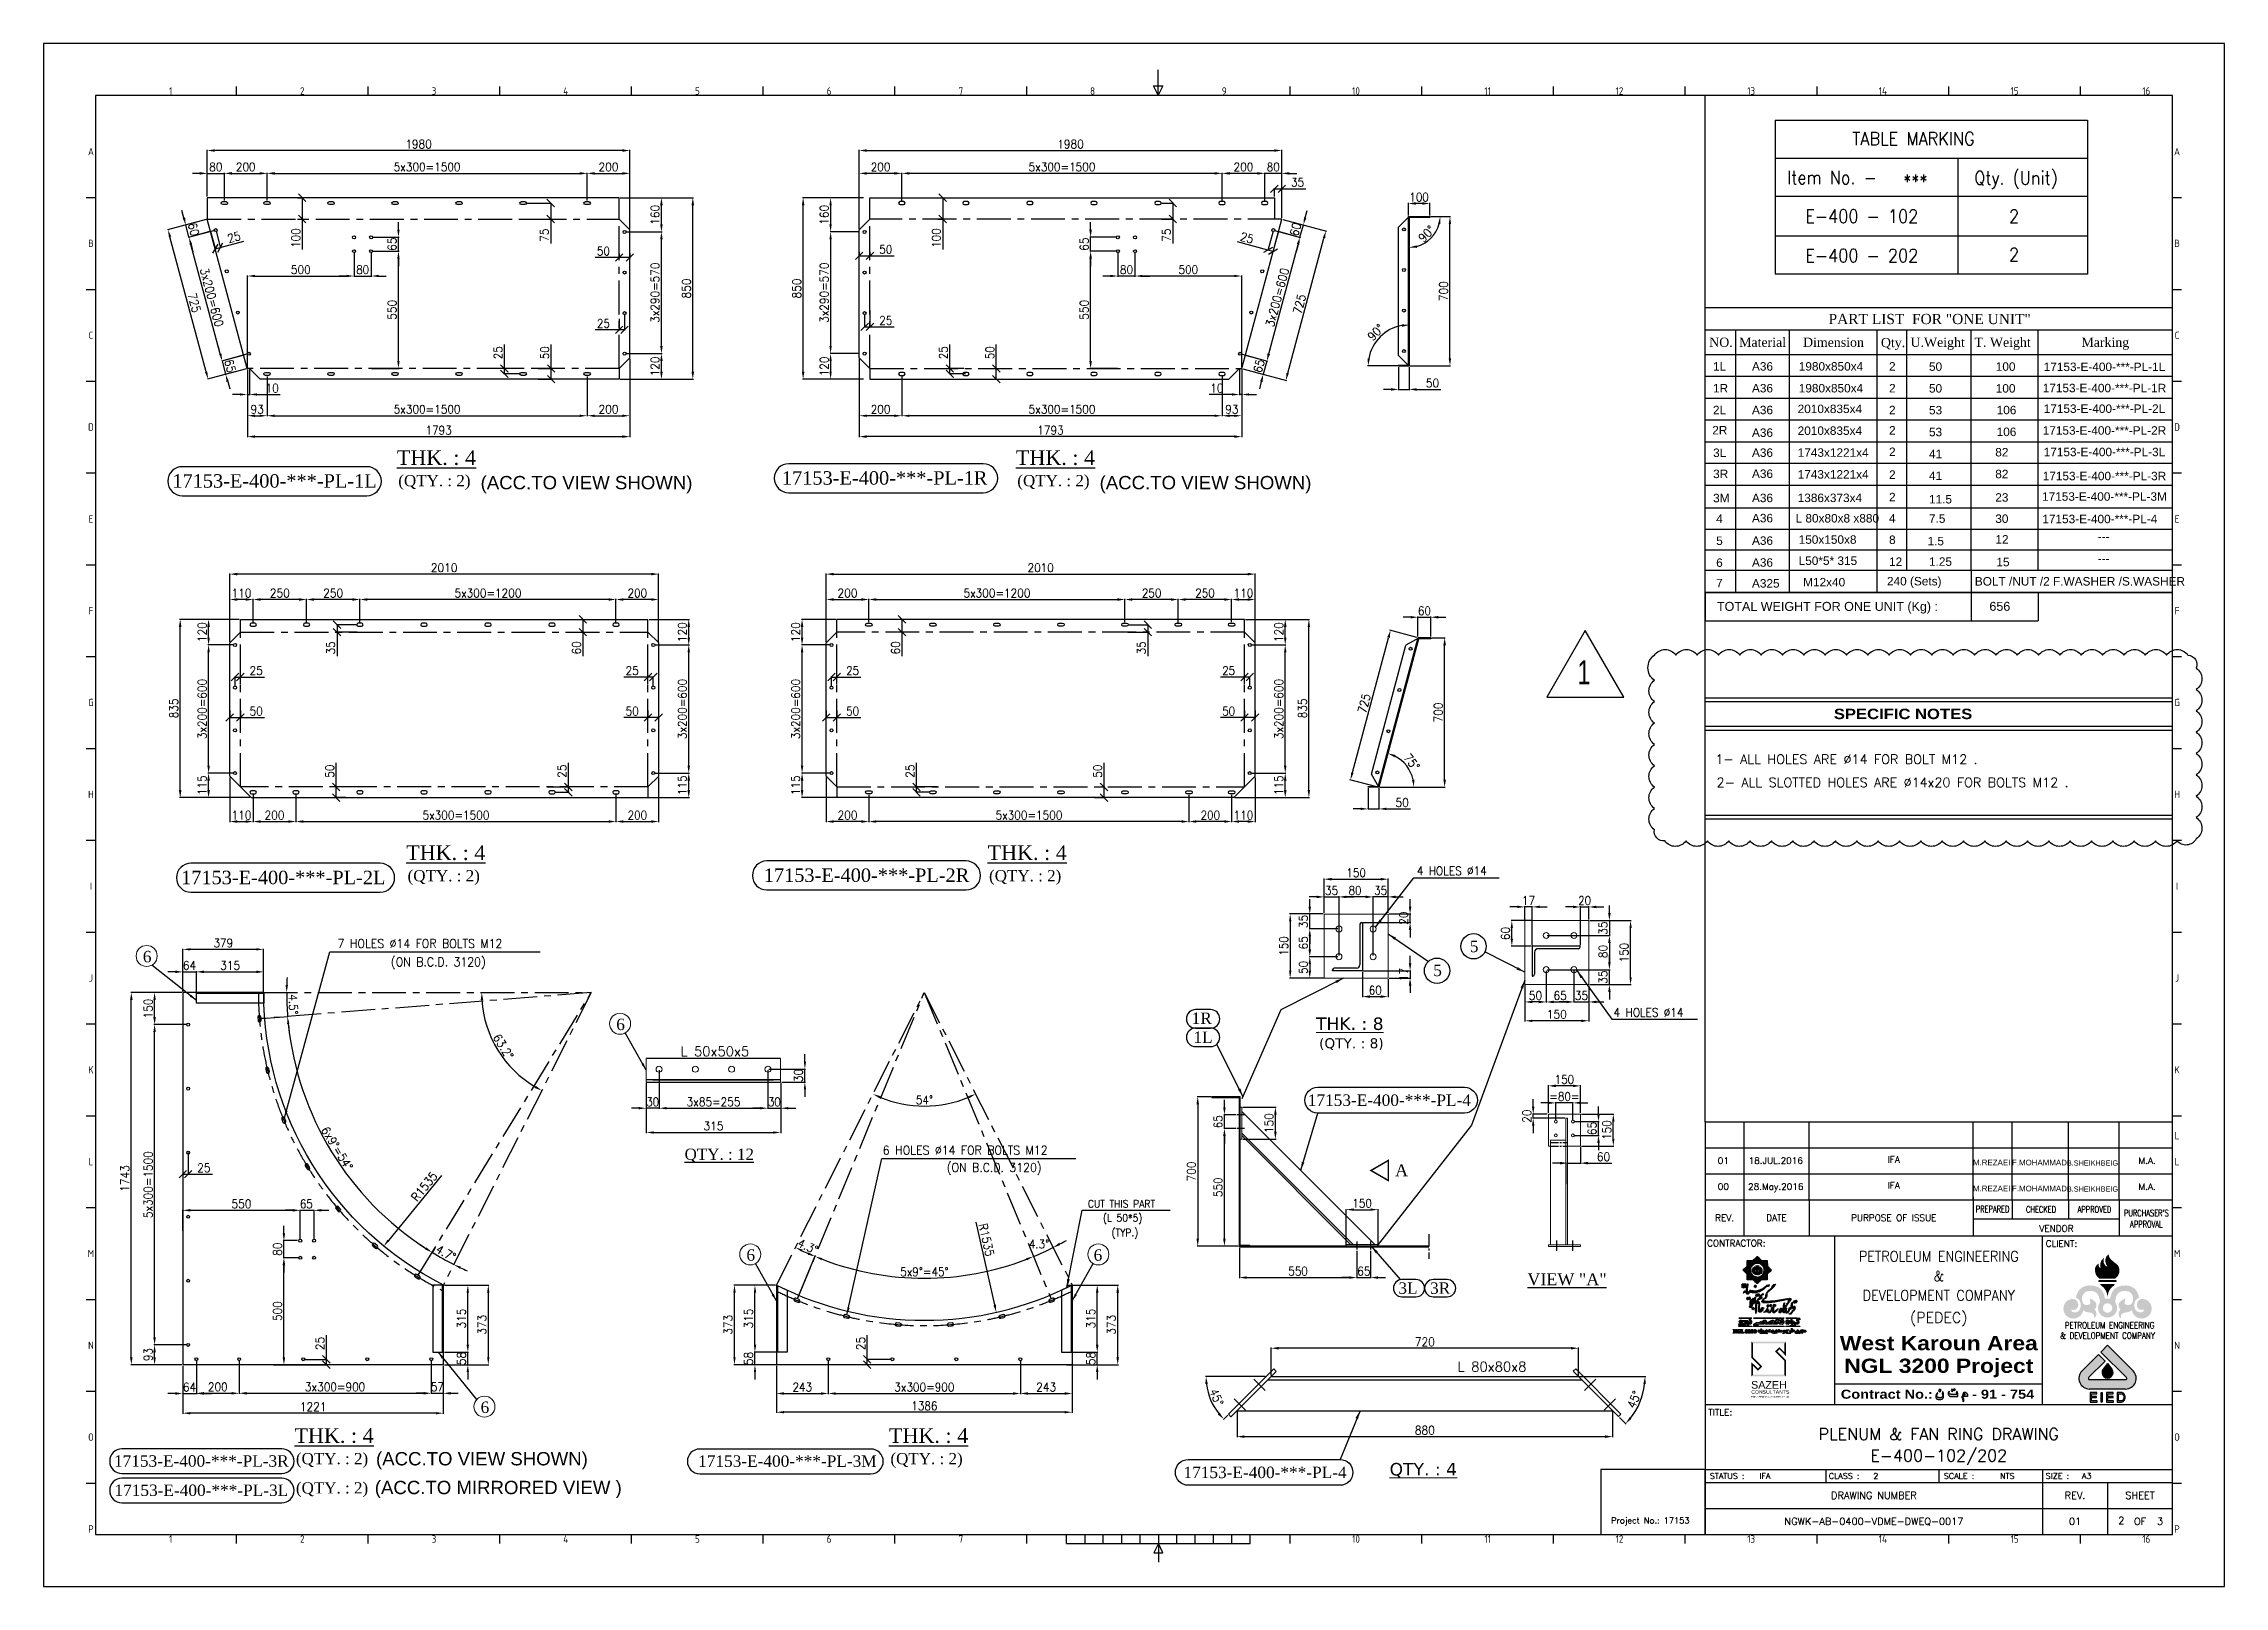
# Model space of a CAD drawing. Header units: millimetres. Extents: x 517777 to 536338, y -327622 to -292910.
# Drawn here: x 519047 to 529266, y -314973 to -307747 of the extents above; entities that cross this region are included whole.
import ezdxf
from ezdxf.enums import TextEntityAlignment as Align

# ---------------------------------------------------------------- set-up
doc = ezdxf.new("R2010")
doc.units = ezdxf.units.MM
for name, pattern in [('AUSGEZOGEN', [0]), ('CENTER', [50.8, 31.75, -6.35, 6.35, -6.35]), ('CENTER2', [28.575, 19.05, -3.175, 3.175, -3.175])]:
    doc.linetypes.add(name, pattern=pattern)
for name, color, linetype in [('05TEXT', 160, 'Continuous'), ('2', 3, 'CENTER'), ('2-CENTER', 3, 'CENTER2'), ('3', 3, 'Continuous'), ('3-TEXT', 7, 'Continuous'), ('5', 8, 'Continuous'), ('ARM', 1, 'Continuous'), ('CADRE', 5, 'Continuous'), ('CLOWD', 3, 'Continuous'), ('Comment', 1, 'Continuous'), ('LOGO', 10, 'AUSGEZOGEN'), ('PV-38C9D', 7, 'Continuous'), ('R2V', 7, 'Continuous'), ('TEXT', 6, 'Continuous'), ('W LINE', 7, 'Continuous')]:
    doc.layers.add(name, color=color, linetype=linetype)
doc.styles.add('ARIAL BLACK', font='')
doc.styles.add('ARIAL_NARROW', font='ARIALN.TTF')
doc.styles.add('ISO Proportional', font='isocp.shx')
doc.styles.add('ROMANS', font='ROMANS.shx', dxfattribs={"width": 0.9})
doc.styles.add('ROMANT', font='romant', dxfattribs={"height": 400})
doc.styles.add('STYLE1', font='times.ttf')
doc.styles.add('style10', font='swissl.ttf', dxfattribs={"height": 40})
doc.styles.add('style3', font='verdana.ttf', dxfattribs={"height": 7})
doc.styles.add('style7', font='times.ttf', dxfattribs={"height": 24})
doc.styles.add('XBR$0$SAZEH', font='arial.ttf')
doc.styles.get('ARIAL BLACK').set_extended_font_data('Arial Black')
doc.dimstyles.new('11', dxfattribs={"dimtxt": 40, "dimasz": 35, "dimexe": 3, "dimexo": 5, "dimgap": 10, "dimtad": 1, "dimdec": 0, "dimdsep": 46, "dimtxsty": 'ROMANS', "dimcen": 2.5, "dimclrd": 6, "dimclre": 6, "dimclrt": 2, "dimadec": 0, "dimazin": 0, "dimtfac": 1, "dimtdec": 0, "dimtmove": 0, "dimatfit": 3, "dimfxl": 1, "dimarcsym": 0})
doc.dimstyles.new('5', dxfattribs={"dimtxt": 45, "dimasz": 40, "dimexe": 3, "dimexo": 5, "dimgap": 15, "dimtad": 1, "dimdec": 0, "dimdsep": 46, "dimtxsty": 'ROMANS', "dimcen": 2.5, "dimclrd": 6, "dimclre": 6, "dimclrt": 2, "dimadec": 0, "dimazin": 0, "dimtfac": 1, "dimtdec": 0, "dimtmove": 0, "dimatfit": 3, "dimfxl": 1, "dimarcsym": 0})

msp = doc.modelspace()

# ---------------------------------------------------------------- texts
at = {"color": 0, "style": 'ROMANS', "width": 0.9}
for s, height, p in [('TABLE MARKING', 61.5146, (527521.63, -308223)), ('Item No. -', 61.515, (527217.17, -308405.08)), ('***', 61.515, (527760.92, -308422.14)), ('Qty. (Unit)', 61.5146, (528093.29, -308406.42)), ('E-400 - 102', 61.5146, (527302.17, -308586.26)), ('2', 61.51, (528256.49, -308586.26)), ('2', 61.51, (528256.49, -308765.84)), ('E-400 - 202', 61.5146, (527302.17, -308770.82))]:
    msp.add_text(s, height=height, dxfattribs=at).set_placement(p)
at = {"color": 2, "style": 'STYLE1'}
for s, height, p in [('PART LIST  FOR "ONE UNIT"', 47.7972, (527410.97, -309060.87)), ('NO.', 43.013, (526851.72, -309167.51)), ('Material', 43.013, (526991.83, -309167.51)), ('Dimension', 43.013, (527291.4, -309167.51)), ('Qty.', 43.013, (527656.18, -309168.76)), ('U.Weight', 43.013, (527795.03, -309167.51)), ('T. Weight', 43.013, (528094.9, -309167.51)), ('Marking', 43.013, (528595.89, -309167.51))]:
    msp.add_text(s, height=height, dxfattribs=at).set_placement(p)
at = {"color": 2, "lineweight": 0, "style": 'ROMANS', "width": 0.9}
for s, height, p in [('4 HOLES %%C14', 40, (525481.95, -311642.05)), ('7 HOLES %%C14 FOR BOLTS M12', 41.6, (520424.5, -311983.18)), ('(ON B.C.D. 3120) ', 41.6, (520674.31, -312069.2)), ('4 HOLES %%C14', 40, (526403.94, -312305.06)), ('6 HOLES %%C14 FOR BOLTS M12', 41.6, (522979.35, -312951.21)), ('(ON B.C.D. 3120) ', 41.6, (523279.07, -313032.05)), (' CUT THIS PART', 35, (523918.68, -313199.18, 0.02)), ('(L 50*5)', 35, (524010.68, -313265, 0.02)), ('(TYP.)', 35, (524051.14, -313333.86, 0.02))]:
    msp.add_text(s, height=height, dxfattribs=at).set_placement(p)
at = {"color": 2, "lineweight": 0, "style": 'style3'}
for s, height, p in [('%%UTHK. : 8', 58.5, (525009.22, -312367.16)), ('(QTY. : 8)', 46.8, (525023.54, -312452.8)), ('%%UQTY. : 4', 58.5, (525354.08, -314453.88, 0))]:
    msp.add_text(s, height=height, dxfattribs=at).set_placement(p)
at = {"layer": '3-TEXT', "color": 2}
for s, height, style, p in [('%%UTHK. : 4', 68.5728, 'STYLE1', (520702.19, -309720.51)), ('%%UTHK. : 4', 68.5728, 'STYLE1', (523602.87, -309720.51)), ('(ACC.TO VIEW SHOWN)', 62.4, 'style10', (521094.64, -309834.72)), ('(ACC.TO VIEW SHOWN)', 62.4, 'style10', (523995.16, -309834.72)), ('%%UTHK. : 4', 68.5728, 'STYLE1', (520745.93, -311570.98)), ('%%UTHK. : 4', 68.5728, 'STYLE1', (523470.4, -311570.98)), ('%%UQTY. : 12', 52.7483, 'STYLE1', (522050.45, -312975.68)), ('%%UTHK. : 4', 68.5728, 'STYLE1', (520222.56, -314301.19)), ('%%UTHK. : 4', 68.5728, 'STYLE1', (523008.28, -314301.19)), ('(ACC.TO VIEW SHOWN)', 62.4, 'style10', (520604.53, -314406.65)), ('(ACC.TO MIRRORED VIEW )', 62.4, 'style10', (520598.9, -314541.43))]:
    msp.add_text(s, height=height, dxfattribs=dict(at, style=style)).set_placement(p)
at = {"layer": '3-TEXT', "color": 2, "style": 'STYLE1'}
for p in [(520878.18, -309794.17), (523778.87, -309794.17), (520921.92, -311644.63), (523646.4, -311644.63), (520398.56, -314374.85), (523184.28, -314374.85), (520398.56, -314511.97)]:
    msp.add_text('(QTY. : 2)', height=52.748, dxfattribs=at).set_placement(p, align=Align.MIDDLE_CENTER)
at = {"layer": '5', "color": 2, "style": 'style7'}
for s, height, p in [('17153-E-400-***-PL-1L', 63.0566, (520128.93, -309795.51)), ('17153-E-400-***-PL-1R', 63.0566, (522988.06, -309781.55)), ('17153-E-400-***-PL-2L', 63.0566, (520169.91, -311652.95)), ('17153-E-400-***-PL-2R', 63.0566, (522902.96, -311642.22)), ('5', 53.6, (525750.17, -311975.86)), ('6', 53.6, (519532.24, -312023.52)), ('5', 53.6, (525578.97, -312088.15)), ('6', 53.6, (521750.53, -312341)), ('1R', 53.598, (524473.65, -312312.45)), ('1L', 53.598, (524479.79, -312401.31)), ('17153-E-400-***-PL-4', 53.5981, (525352.95, -312696.17)), ('6', 53.6, (522360.53, -313421.44)), ('6', 53.6, (523987.51, -313421.44)), ('3L', 53.598, (525440.12, -313576.09)), ('3R', 53.598, (525591.01, -313576.31)), ('6', 53.6, (521115.01, -314134.41)), ('17153-E-400-***-PL-3R', 53.5981, (519786.16, -314386.05)), ('17153-E-400-***-PL-3M', 53.5981, (522532.28, -314386.71)), ('17153-E-400-***-PL-4', 53.5981, (524770.51, -314439.43)), ('17153-E-400-***-PL-3L', 53.5981, (519786.16, -314523.17))]:
    msp.add_text(s, height=height, dxfattribs=at).set_placement(p, align=Align.MIDDLE_CENTER)
at = {"layer": '5', "color": 6, "style": 'style7'}
for s, height, p in [('A', 55.95, (525410.26, -313024.39)), ('%%UVIEW "A"', 55.9459, (526185.31, -313534.92))]:
    msp.add_text(s, height=height, dxfattribs=at).set_placement(p, align=Align.MIDDLE_CENTER)
at = {"layer": 'CADRE', "color": 1, "style": 'ARIAL BLACK'}
msp.add_text('SPECIFIC NOTES', height=48.6603, dxfattribs=at).set_placement((527759.91, -310886.84), align=Align.MIDDLE_CENTER)
at = {"layer": 'CADRE', "color": 2, "style": 'ROMANS'}
for s, p in [('1- ALL HOLES ARE %%c14 FOR BOLT M12 .', (526880.25, -311121.34)), ('2- ALL SLOTTED HOLES ARE %%c14x20 FOR BOLTS M12 .', (526886.05, -311229.67))]:
    msp.add_text(s, height=43.7943, dxfattribs=at).set_placement(p)
at = {"layer": 'CADRE', "color": 3, "style": 'ROMANS'}
msp.add_text('2', height=35, dxfattribs=at).set_placement((528782.64, -314665.24), align=Align.MIDDLE_CENTER)
at = {"layer": 'CLOWD', "style": 'ARIAL_NARROW', "width": 0.85}
msp.add_text('1', height=112.5, dxfattribs=at).set_placement((526234.44, -310748.34))
at = {"layer": 'PV-38C9D', "style": 'style10'}
for s, height, p in [('1L', 39.649, (526869.33, -309278.88)), ('A36', 39.649, (527052.11, -309278.88)), ('1980x850x4', 39.649, (527271.32, -309278.88)), ('2', 39.65, (527694.35, -309278.88)), ('50', 39.649, (527881.45, -309279.72)), ('100', 39.649, (528194.45, -309279.72)), ('1R', 39.649, (526869.33, -309381.01)), ('A36', 39.649, (527052.11, -309381.01)), ('1980x850x4', 39.649, (527271.32, -309381.01)), ('2', 39.65, (527694.35, -309381.01)), ('50', 39.649, (527881.45, -309381.85)), ('100', 39.649, (528194.45, -309381.85)), ('2L', 39.649, (526869.33, -309483.14)), ('A36', 39.649, (527052.11, -309483.14)), ('2010x835x4', 39.649, (527266.12, -309477.8)), ('2', 39.65, (527694.35, -309483.14)), ('53', 39.649, (527881.45, -309483.98)), ('106', 39.649, (528198.61, -309483.3)), ('2R', 39.649, (526866.06, -309577.73)), ('A36', 39.649, (527052.11, -309589.17)), ('2010x835x4', 39.649, (527266.12, -309579.93)), ('2', 39.65, (527694.35, -309578.21)), ('53', 39.649, (527881.45, -309586.11)), ('106', 39.649, (528198.61, -309585.43)), ('3L', 39.649, (526870, -309683.53)), ('A36', 39.649, (527052.11, -309682.91)), ('1743x1221x4', 39.6489, (527266.22, -309682.54)), ('2', 39.65, (527694.35, -309678.96)), ('41', 39.649, (527881.45, -309689.03)), ('82', 39.649, (528192.15, -309680.8)), ('3R', 39.649, (526870, -309782.3)), ('A36', 39.649, (527052.11, -309781.68)), ('1743x1221x4', 39.6489, (527266.22, -309784.67)), ('2', 39.65, (527694.35, -309785.78)), ('41', 39.649, (527881.45, -309791.15)), ('82', 39.649, (528192.15, -309782.93)), ('3M', 39.649, (526870, -309895.56)), ('A36', 39.649, (527052.11, -309894.94)), ('1386x373x4', 39.649, (527266.22, -309894.57)), ('2', 39.65, (527694.35, -309891)), ('11.5', 39.649, (527881.45, -309901.06)), ('23', 39.649, (528192.15, -309892.83)), ('4', 39.65, (526884.4, -309992.33)), ('A36', 39.649, (527052.11, -309989.5)), ('L 80x80x8 x880', 39.6489, (527256.31, -309990.34)), ('4', 39.65, (527694.35, -309990.47)), ('7.5', 39.649, (527881.45, -309991.7)), ('30', 39.649, (528192.15, -309992.3)), ('5', 39.65, (526884.4, -310095.57)), ('A36', 39.649, (527052.11, -310094.94)), ('150x150x8', 39.649, (527270.86, -310089.98)), ('8', 39.65, (527694.35, -310091)), ('1.5', 39.649, (527874.74, -310097.2)), ('12', 39.649, (528192.81, -310088.97)), ('---', 39.649, (528672.18, -310076.43)), ('6', 39.65, (526884.4, -310198.1)), ('A36', 39.649, (527052.11, -310197.48)), ('L50*5* 315', 39.649, (527270.74, -310189.15)), ('12', 39.649, (527694.35, -310193.53)), ('1.25', 39.649, (527881.45, -310193.21)), ('15', 39.649, (528197.37, -310195.37)), ('---', 39.649, (528672.18, -310178.96)), ('7', 39.65, (526884.4, -310293.89)), ('A325', 39.649, (527052.11, -310295.21)), ('M12x40', 39.649, (527291.74, -310289.64)), ('240 (Sets)', 39.649, (527684.68, -310284.94)), ('BOLT /NUT /2 F.WASHER /S.WASHER', 39.6489, (528096.47, -310285.59)), ('TOTAL WEIGHT FOR ONE UNIT (Kg) :', 41.9623, (526888.04, -310404.22)), ('656', 41.962, (528164.53, -310403.85))]:
    msp.add_text(s, height=height, dxfattribs=at).set_placement(p)
for s, p in [('17153-E-400-***-PL-1L', (528703.78, -309261.15)), ('17153-E-400-***-PL-1R', (528703.78, -309360.5)), ('17153-E-400-***-PL-2L', (528703.78, -309457.08)), ('17153-E-400-***-PL-2R', (528703.78, -309559.2)), ('17153-E-400-***-PL-3L', (528703.78, -309659.93)), ('17153-E-400-***-PL-3R', (528703.78, -309772.58)), ('17153-E-400-***-PL-3M', (528703.78, -309868.6)), ('17153-E-400-***-PL-4', (528682.01, -309973.81))]:
    msp.add_text(s, height=39.6489, dxfattribs=at).set_placement(p, align=Align.MIDDLE_CENTER)
at = {"layer": 'TEXT', "color": 2, "style": 'ROMANS'}
for s, p in [('L 50x50x5', (522031.11, -312489.83)), ('L 80x80x8', (525672.92, -313966.86))]:
    msp.add_text(s, height=45, dxfattribs=at).set_placement(p)

# ---------------------------------------------------------------- blocks, each defined once
blk = doc.blocks.new('*D27')
at = {"color": 6, "lineweight": -2, "transparency": 16777216}
for p, q in [((521871, -312616), (521871, -312850)), ((522501, -312616), (522501, -312850)), ((521906, -312847), (522466, -312847))]:
    blk.add_line(p, q, dxfattribs=at)
at = {"color": 6, "transparency": 16777216}
for points in [[(521906, -312842), (521906, -312853), (521871, -312847)], [(522466, -312842), (522466, -312853), (522501, -312847)]]:
    blk.add_solid(points, dxfattribs=at)
at = {"layer": 'Defpoints', "color": 0, "transparency": 16777216}
for p in [(521871, -312611), (522501, -312611), (522501, -312847)]:
    blk.add_point(p, dxfattribs=at)
at = {"color": 2, "transparency": 16777216, "insert": (522186, -312817), "char_height": 40, "attachment_point": 5, "style": 'ROMANS'}
blk.add_mtext('315', dxfattribs=at)
blk = doc.blocks.new('*D28')
at = {"color": 6, "lineweight": -2, "transparency": 16777216}
for p, q in [((521931, -312556), (521931, -312737)), ((521871, -312616), (521871, -312737)), ((521836, -312734), (521801, -312734)), ((521931, -312734), (521871, -312734)), ((521966, -312734), (522001, -312734))]:
    blk.add_line(p, q, dxfattribs=at)
at = {"color": 6, "transparency": 16777216}
for points in [[(521836, -312728), (521836, -312739), (521871, -312734)], [(521966, -312728), (521966, -312739), (521931, -312734)]]:
    blk.add_solid(points, dxfattribs=at)
at = {"layer": 'Defpoints', "color": 0, "transparency": 16777216}
for p in [(521931, -312551), (521871, -312611), (521871, -312734)]:
    blk.add_point(p, dxfattribs=at)
at = {"color": 2, "transparency": 16777216, "insert": (521901, -312704), "char_height": 40, "attachment_point": 5, "style": 'ROMANS'}
blk.add_mtext('30', dxfattribs=at)
blk = doc.blocks.new('*D29')
at = {"color": 6, "lineweight": -2, "transparency": 16777216}
for p, q in [((522441, -312556), (522441, -312737)), ((522501, -312616), (522501, -312737)), ((522406, -312734), (522371, -312734)), ((522441, -312734), (522501, -312734)), ((522536, -312734), (522571, -312734))]:
    blk.add_line(p, q, dxfattribs=at)
at = {"color": 6, "transparency": 16777216}
for points in [[(522406, -312728), (522406, -312739), (522441, -312734)], [(522536, -312728), (522536, -312739), (522501, -312734)]]:
    blk.add_solid(points, dxfattribs=at)
at = {"layer": 'Defpoints', "color": 0, "transparency": 16777216}
for p in [(522441, -312551), (522501, -312611), (522501, -312734)]:
    blk.add_point(p, dxfattribs=at)
at = {"color": 2, "transparency": 16777216, "insert": (522471, -312704), "char_height": 40, "attachment_point": 5, "style": 'ROMANS'}
blk.add_mtext('30', dxfattribs=at)
blk = doc.blocks.new('*D30')
at = {"color": 6, "lineweight": -2, "transparency": 16777216}
for p, q in [((522614, -312516), (522614, -312481)), ((522446, -312551), (522617, -312551)), ((522614, -312611), (522614, -312551)), ((522506, -312611), (522617, -312611)), ((522614, -312646), (522614, -312681))]:
    blk.add_line(p, q, dxfattribs=at)
at = {"color": 6, "transparency": 16777216}
for points in [[(522609, -312516), (522620, -312516), (522614, -312551)], [(522609, -312646), (522620, -312646), (522614, -312611)]]:
    blk.add_solid(points, dxfattribs=at)
at = {"layer": 'Defpoints', "color": 0, "transparency": 16777216}
for p in [(522441, -312551), (522614, -312551), (522501, -312611)]:
    blk.add_point(p, dxfattribs=at)
at = {"color": 2, "transparency": 16777216, "insert": (522584, -312581), "char_height": 40, "attachment_point": 5, "rotation": 90, "style": 'ROMANS'}
blk.add_mtext('30', dxfattribs=at)
blk = doc.blocks.new('*D3')
at = {"color": 6, "lineweight": -2, "transparency": 16777216}
for p, q in [((522441, -312587), (522441, -312737)), ((521931, -312636), (521931, -312737)), ((521966, -312734), (522406, -312734))]:
    blk.add_line(p, q, dxfattribs=at)
at = {"color": 6, "transparency": 16777216}
for points in [[(521966, -312728), (521966, -312739), (521931, -312734)], [(522406, -312728), (522406, -312739), (522441, -312734)]]:
    blk.add_solid(points, dxfattribs=at)
at = {"layer": 'Defpoints', "color": 0, "transparency": 16777216}
for p in [(522441, -312582), (521931, -312631), (522441, -312734)]:
    blk.add_point(p, dxfattribs=at)
at = {"color": 2, "transparency": 16777216, "insert": (522186, -312704), "char_height": 40, "attachment_point": 5, "style": 'ROMANS'}
blk.add_mtext('3x85=255', dxfattribs=at)
blk = doc.blocks.new('*D4')
at = {"color": 6, "lineweight": -2, "transparency": 16777216}
for p, q in [((525953, -311791), (525918, -311791)), ((525988, -311850), (525988, -311788)), ((526022, -311791), (525988, -311791)), ((526022, -311970), (526022, -311788)), ((526057, -311791), (526092, -311791))]:
    blk.add_line(p, q, dxfattribs=at)
at = {"color": 6, "transparency": 16777216}
for points in [[(525953, -311785), (525953, -311796), (525988, -311791)], [(526057, -311785), (526057, -311796), (526022, -311791)]]:
    blk.add_solid(points, dxfattribs=at)
at = {"layer": 'Defpoints', "color": 0, "transparency": 16777216}
for p in [(525988, -311791), (525988, -311855), (526022, -311975)]:
    blk.add_point(p, dxfattribs=at)
at = {"color": 2, "transparency": 16777216, "insert": (526005, -311761), "char_height": 40, "attachment_point": 5, "style": 'ROMANS'}
blk.add_mtext('17', dxfattribs=at)
blk = doc.blocks.new('*D5')
at = {"color": 6, "lineweight": -2, "transparency": 16777216}
for p, q in [((526017, -311855), (525924, -311855)), ((526017, -311975), (525924, -311975)), ((525927, -311940), (525927, -311890))]:
    blk.add_line(p, q, dxfattribs=at)
at = {"color": 6, "transparency": 16777216}
for points in [[(525921, -311890), (525932, -311890), (525927, -311855)], [(525921, -311940), (525932, -311940), (525927, -311975)]]:
    blk.add_solid(points, dxfattribs=at)
at = {"layer": 'Defpoints', "color": 0, "transparency": 16777216}
for p in [(525927, -311855), (526022, -311855), (526022, -311975)]:
    blk.add_point(p, dxfattribs=at)
at = {"color": 2, "transparency": 16777216, "insert": (525897, -311915), "char_height": 40, "attachment_point": 5, "rotation": 90, "style": 'ROMANS'}
blk.add_mtext('60', dxfattribs=at)
blk = doc.blocks.new('*D6')
at = {"color": 6, "lineweight": -2, "transparency": 16777216}
for p, q in [((526213, -311791), (526178, -311791)), ((526248, -311970), (526248, -311788)), ((526248, -311791), (526288, -311791)), ((526288, -311850), (526288, -311788)), ((526323, -311791), (526358, -311791))]:
    blk.add_line(p, q, dxfattribs=at)
at = {"color": 6, "transparency": 16777216}
for points in [[(526213, -311785), (526213, -311797), (526248, -311791)], [(526323, -311785), (526323, -311797), (526288, -311791)]]:
    blk.add_solid(points, dxfattribs=at)
at = {"layer": 'Defpoints', "color": 0, "transparency": 16777216}
for p in [(526288, -311791), (526288, -311855), (526248, -311975)]:
    blk.add_point(p, dxfattribs=at)
at = {"color": 2, "transparency": 16777216, "insert": (526268, -311761), "char_height": 40, "attachment_point": 5, "style": 'ROMANS'}
blk.add_mtext('20', dxfattribs=at)
blk = doc.blocks.new('*D7')
at = {"color": 6, "lineweight": -2, "transparency": 16777216}
for p, q in [((525988, -312155), (525988, -312327)), ((526288, -312160), (526288, -312327)), ((526253, -312324), (526023, -312324))]:
    blk.add_line(p, q, dxfattribs=at)
at = {"color": 6, "transparency": 16777216}
for points in [[(526023, -312319), (526023, -312330), (525988, -312324)], [(526253, -312319), (526253, -312330), (526288, -312324)]]:
    blk.add_solid(points, dxfattribs=at)
at = {"layer": 'Defpoints', "color": 0, "transparency": 16777216}
for p in [(525988, -312150), (526288, -312155), (525988, -312324)]:
    blk.add_point(p, dxfattribs=at)
at = {"color": 2, "transparency": 16777216, "insert": (526138, -312294), "char_height": 40, "attachment_point": 5, "style": 'ROMANS'}
blk.add_mtext('150', dxfattribs=at)
blk = doc.blocks.new('*D8')
at = {"color": 6, "lineweight": -2, "transparency": 16777216}
for p, q in [((526088, -312090), (526088, -312239)), ((525988, -312194), (525988, -312239)), ((526053, -312236), (526023, -312236))]:
    blk.add_line(p, q, dxfattribs=at)
at = {"color": 6, "transparency": 16777216}
for points in [[(526023, -312230), (526023, -312242), (525988, -312236)], [(526053, -312230), (526053, -312242), (526088, -312236)]]:
    blk.add_solid(points, dxfattribs=at)
at = {"layer": 'Defpoints', "color": 0, "transparency": 16777216}
for p in [(526088, -312085), (525988, -312189), (525988, -312236)]:
    blk.add_point(p, dxfattribs=at)
at = {"color": 2, "transparency": 16777216, "insert": (526038, -312206), "char_height": 40, "attachment_point": 5, "style": 'ROMANS'}
blk.add_mtext('50', dxfattribs=at)
blk = doc.blocks.new('*D9')
at = {"color": 6, "lineweight": -2, "transparency": 16777216}
for p, q in [((524650, -313390), (524650, -313530)), ((525200, -313401), (525200, -313530)), ((524685, -313527), (525165, -313527))]:
    blk.add_line(p, q, dxfattribs=at)
at = {"color": 6, "transparency": 16777216}
for points in [[(524685, -313521), (524685, -313533), (524650, -313527)], [(525165, -313521), (525165, -313533), (525200, -313527)]]:
    blk.add_solid(points, dxfattribs=at)
at = {"layer": 'Defpoints', "color": 0, "transparency": 16777216}
for p in [(524650, -313385), (525200, -313396), (525200, -313527)]:
    blk.add_point(p, dxfattribs=at)
at = {"color": 2, "transparency": 16777216, "insert": (524925, -313497), "char_height": 40, "attachment_point": 5, "style": 'ROMANS'}
blk.add_mtext('550', dxfattribs=at)
blk = doc.blocks.new('*D10')
at = {"color": 6, "lineweight": -2, "transparency": 16777216}
for p, q in [((526293, -311855), (526387, -311855)), ((526384, -311820), (526384, -311785)), ((526384, -311855), (526384, -311925)), ((526093, -311925), (526387, -311925)), ((526384, -311960), (526384, -311995))]:
    blk.add_line(p, q, dxfattribs=at)
at = {"color": 6, "transparency": 16777216}
for points in [[(526378, -311820), (526390, -311820), (526384, -311855)], [(526378, -311960), (526390, -311960), (526384, -311925)]]:
    blk.add_solid(points, dxfattribs=at)
at = {"layer": 'Defpoints', "color": 0, "transparency": 16777216}
for p in [(526288, -311855), (526088, -311925), (526384, -311925)]:
    blk.add_point(p, dxfattribs=at)
at = {"color": 2, "transparency": 16777216, "insert": (526354, -311890), "char_height": 40, "attachment_point": 5, "rotation": 90, "style": 'ROMANS'}
blk.add_mtext('35', dxfattribs=at)
blk = doc.blocks.new('*D11')
at = {"color": 6, "lineweight": -2, "transparency": 16777216}
for p, q in [((526311, -311925), (526387, -311925)), ((526384, -311960), (526384, -312050)), ((526093, -312085), (526387, -312085))]:
    blk.add_line(p, q, dxfattribs=at)
at = {"color": 6, "transparency": 16777216}
for points in [[(526378, -311960), (526390, -311960), (526384, -311925)], [(526378, -312050), (526390, -312050), (526384, -312085)]]:
    blk.add_solid(points, dxfattribs=at)
at = {"layer": 'Defpoints', "color": 0, "transparency": 16777216}
for p in [(526306, -311925), (526088, -312085), (526384, -312085)]:
    blk.add_point(p, dxfattribs=at)
at = {"color": 2, "transparency": 16777216, "insert": (526354, -312000), "char_height": 40, "attachment_point": 5, "rotation": 90, "style": 'ROMANS'}
blk.add_mtext('80', dxfattribs=at)
blk = doc.blocks.new('*D12')
at = {"color": 6, "lineweight": -2, "transparency": 16777216}
for p, q in [((526384, -312050), (526384, -312015)), ((526293, -312155), (526387, -312155)), ((526306, -312085), (526387, -312085)), ((526384, -312155), (526384, -312085)), ((526384, -312190), (526384, -312225))]:
    blk.add_line(p, q, dxfattribs=at)
at = {"color": 6, "transparency": 16777216}
for points in [[(526378, -312050), (526390, -312050), (526384, -312085)], [(526378, -312190), (526390, -312190), (526384, -312155)]]:
    blk.add_solid(points, dxfattribs=at)
at = {"layer": 'Defpoints', "color": 0, "transparency": 16777216}
for p in [(526288, -312155), (526301, -312085), (526384, -312085)]:
    blk.add_point(p, dxfattribs=at)
at = {"color": 2, "transparency": 16777216, "insert": (526354, -312120), "char_height": 40, "attachment_point": 5, "rotation": 90, "style": 'ROMANS'}
blk.add_mtext('35', dxfattribs=at)
blk = doc.blocks.new('*D13')
at = {"color": 6, "lineweight": -2, "transparency": 16777216}
for p, q in [((526336, -311855), (526486, -311855)), ((526483, -312120), (526483, -311890)), ((526336, -312155), (526486, -312155))]:
    blk.add_line(p, q, dxfattribs=at)
at = {"color": 6, "transparency": 16777216}
for points in [[(526478, -311890), (526489, -311890), (526483, -311855)], [(526478, -312120), (526489, -312120), (526483, -312155)]]:
    blk.add_solid(points, dxfattribs=at)
at = {"layer": 'Defpoints', "color": 0, "transparency": 16777216}
for p in [(526331, -311855), (526483, -311855), (526331, -312155)]:
    blk.add_point(p, dxfattribs=at)
at = {"color": 2, "transparency": 16777216, "insert": (526453, -312005), "char_height": 40, "attachment_point": 5, "rotation": 90, "style": 'ROMANS'}
blk.add_mtext('150', dxfattribs=at)
blk = doc.blocks.new('*D14')
at = {"color": 6, "lineweight": -2, "transparency": 16777216}
for p, q in [((524633, -312829), (524577, -312829)), ((524580, -313345), (524580, -312864)), ((524601, -313380), (524577, -313380))]:
    blk.add_line(p, q, dxfattribs=at)
at = {"color": 6, "transparency": 16777216}
for points in [[(524574, -312864), (524586, -312864), (524580, -312829)], [(524574, -313345), (524586, -313345), (524580, -313380)]]:
    blk.add_solid(points, dxfattribs=at)
at = {"layer": 'Defpoints', "color": 0, "transparency": 16777216}
for p in [(524580, -312829), (524638, -312829), (524606, -313380)]:
    blk.add_point(p, dxfattribs=at)
at = {"color": 2, "transparency": 16777216, "insert": (524550, -313104), "char_height": 40, "attachment_point": 5, "rotation": 90, "style": 'ROMANS'}
blk.add_mtext('550', dxfattribs=at)
blk = doc.blocks.new('*D15')
at = {"color": 6, "lineweight": -2, "transparency": 16777216}
for p, q in [((524667, -312729), (524822, -312729)), ((524819, -312844), (524819, -312764)), ((524667, -312879), (524822, -312879))]:
    blk.add_line(p, q, dxfattribs=at)
at = {"color": 6, "transparency": 16777216}
for points in [[(524813, -312764), (524825, -312764), (524819, -312729)], [(524813, -312844), (524825, -312844), (524819, -312879)]]:
    blk.add_solid(points, dxfattribs=at)
at = {"layer": 'Defpoints', "color": 0, "transparency": 16777216}
for p in [(524662, -312729), (524819, -312729), (524662, -312879)]:
    blk.add_point(p, dxfattribs=at)
at = {"color": 2, "transparency": 16777216, "insert": (524789, -312804), "char_height": 40, "attachment_point": 5, "rotation": 90, "style": 'ROMANS'}
blk.add_mtext('150', dxfattribs=at)
blk = doc.blocks.new('*D16')
at = {"color": 6, "lineweight": -2, "transparency": 16777216}
for p, q in [((525150, -313375), (525150, -313206)), ((525185, -313209), (525265, -313209)), ((525300, -313375), (525300, -313206))]:
    blk.add_line(p, q, dxfattribs=at)
at = {"color": 6, "transparency": 16777216}
for points in [[(525185, -313203), (525185, -313214), (525150, -313209)], [(525265, -313203), (525265, -313214), (525300, -313209)]]:
    blk.add_solid(points, dxfattribs=at)
at = {"layer": 'Defpoints', "color": 0, "transparency": 16777216}
for p in [(525300, -313209), (525150, -313380), (525300, -313380)]:
    blk.add_point(p, dxfattribs=at)
at = {"color": 2, "transparency": 16777216, "insert": (525225, -313179), "char_height": 40, "attachment_point": 5, "style": 'ROMANS'}
blk.add_mtext('150', dxfattribs=at)
blk = doc.blocks.new('*D17')
at = {"color": 6, "lineweight": -2, "transparency": 16777216}
for p, q in [((524633, -312764), (524577, -312764)), ((524580, -312729), (524580, -312694)), ((524580, -312829), (524580, -312764)), ((524628, -312829), (524577, -312829)), ((524580, -312864), (524580, -312899))]:
    blk.add_line(p, q, dxfattribs=at)
at = {"color": 6, "transparency": 16777216}
for points in [[(524574, -312729), (524586, -312729), (524580, -312764)], [(524574, -312864), (524586, -312864), (524580, -312829)]]:
    blk.add_solid(points, dxfattribs=at)
at = {"layer": 'Defpoints', "color": 0, "transparency": 16777216}
for p in [(524580, -312764), (524638, -312764), (524633, -312829)]:
    blk.add_point(p, dxfattribs=at)
at = {"color": 2, "transparency": 16777216, "insert": (524550, -312797), "char_height": 40, "attachment_point": 5, "rotation": 90, "style": 'ROMANS'}
blk.add_mtext('65', dxfattribs=at)
blk = doc.blocks.new('*D18')
at = {"color": 6, "lineweight": -2, "transparency": 16777216}
for p, q in [((525265, -313401), (525265, -313530)), ((525200, -313495), (525200, -313530)), ((525165, -313527), (525130, -313527)), ((525200, -313527), (525265, -313527)), ((525300, -313527), (525335, -313527))]:
    blk.add_line(p, q, dxfattribs=at)
at = {"color": 6, "transparency": 16777216}
for points in [[(525165, -313521), (525165, -313533), (525200, -313527)], [(525300, -313521), (525300, -313533), (525265, -313527)]]:
    blk.add_solid(points, dxfattribs=at)
at = {"layer": 'Defpoints', "color": 0, "transparency": 16777216}
for p in [(525265, -313396), (525200, -313490), (525265, -313527)]:
    blk.add_point(p, dxfattribs=at)
at = {"color": 2, "transparency": 16777216, "insert": (525233, -313497), "char_height": 40, "attachment_point": 5, "style": 'ROMANS'}
blk.add_mtext('65', dxfattribs=at)
blk = doc.blocks.new('*D19')
at = {"color": 6, "lineweight": -2, "transparency": 16777216}
for p, q in [((526153, -312991), (526118, -312991)), ((526188, -313090), (526188, -312988)), ((526188, -312991), (526248, -312991)), ((526248, -312916), (526248, -312994)), ((526283, -312991), (526395, -312991))]:
    blk.add_line(p, q, dxfattribs=at)
at = {"color": 6, "transparency": 16777216}
for points in [[(526153, -312985), (526153, -312997), (526188, -312991)], [(526283, -312985), (526283, -312997), (526248, -312991)]]:
    blk.add_solid(points, dxfattribs=at)
at = {"layer": 'Defpoints', "color": 0, "transparency": 16777216}
for p in [(526248, -312911), (526248, -312991), (526188, -313095)]:
    blk.add_point(p, dxfattribs=at)
at = {"color": 2, "transparency": 16777216, "insert": (526356, -312961), "char_height": 40, "attachment_point": 5, "style": 'ROMANS'}
blk.add_mtext('60', dxfattribs=at)
blk = doc.blocks.new('*D20')
at = {"color": 6, "lineweight": -2, "transparency": 16777216}
for p, q in [((526098, -312756), (526098, -312626)), ((526213, -312629), (526133, -312629)), ((526248, -312756), (526248, -312626))]:
    blk.add_line(p, q, dxfattribs=at)
at = {"color": 6, "transparency": 16777216}
for points in [[(526133, -312623), (526133, -312635), (526098, -312629)], [(526213, -312623), (526213, -312635), (526248, -312629)]]:
    blk.add_solid(points, dxfattribs=at)
at = {"layer": 'Defpoints', "color": 0, "transparency": 16777216}
for p in [(526098, -312629), (526098, -312761), (526248, -312761)]:
    blk.add_point(p, dxfattribs=at)
at = {"color": 2, "transparency": 16777216, "insert": (526173, -312599), "char_height": 40, "attachment_point": 5, "style": 'ROMANS'}
blk.add_mtext('150', dxfattribs=at)
blk = doc.blocks.new('*D21')
at = {"color": 6, "lineweight": -2, "transparency": 16777216}
for p, q in [((526253, -312761), (526405, -312761)), ((526402, -312876), (526402, -312796)), ((526253, -312911), (526405, -312911))]:
    blk.add_line(p, q, dxfattribs=at)
at = {"color": 6, "transparency": 16777216}
for points in [[(526397, -312796), (526408, -312796), (526402, -312761)], [(526397, -312876), (526408, -312876), (526402, -312911)]]:
    blk.add_solid(points, dxfattribs=at)
at = {"layer": 'Defpoints', "color": 0, "transparency": 16777216}
for p in [(526248, -312761), (526402, -312761), (526248, -312911)]:
    blk.add_point(p, dxfattribs=at)
at = {"color": 2, "transparency": 16777216, "insert": (526372, -312836), "char_height": 40, "attachment_point": 5, "rotation": 90, "style": 'ROMANS'}
blk.add_mtext('150', dxfattribs=at)
blk = doc.blocks.new('*D22')
at = {"color": 6, "lineweight": -2, "transparency": 16777216}
for p, q in [((526333, -312761), (526333, -312726)), ((526218, -312796), (526336, -312796)), ((526218, -312861), (526336, -312861)), ((526333, -312861), (526333, -312796)), ((526333, -312896), (526333, -312931))]:
    blk.add_line(p, q, dxfattribs=at)
at = {"color": 6, "transparency": 16777216}
for points in [[(526327, -312761), (526339, -312761), (526333, -312796)], [(526327, -312896), (526339, -312896), (526333, -312861)]]:
    blk.add_solid(points, dxfattribs=at)
at = {"layer": 'Defpoints', "color": 0, "transparency": 16777216}
for p in [(526213, -312796), (526213, -312861), (526333, -312796)]:
    blk.add_point(p, dxfattribs=at)
at = {"color": 2, "transparency": 16777216, "insert": (526303, -312829), "char_height": 40, "attachment_point": 5, "rotation": 90, "style": 'ROMANS'}
blk.add_mtext('65', dxfattribs=at)
blk = doc.blocks.new('*D23')
at = {"color": 6, "lineweight": -2, "transparency": 16777216}
for p, q in [((526027, -312726), (526027, -312691)), ((526093, -312761), (526024, -312761)), ((526175, -312781), (526024, -312781)), ((526027, -312781), (526027, -312761)), ((526027, -312816), (526027, -312851))]:
    blk.add_line(p, q, dxfattribs=at)
at = {"color": 6, "transparency": 16777216}
for points in [[(526021, -312726), (526033, -312726), (526027, -312761)], [(526021, -312816), (526033, -312816), (526027, -312781)]]:
    blk.add_solid(points, dxfattribs=at)
at = {"layer": 'Defpoints', "color": 0, "transparency": 16777216}
for p in [(526027, -312761), (526098, -312761), (526180, -312781)]:
    blk.add_point(p, dxfattribs=at)
at = {"color": 2, "transparency": 16777216, "insert": (525997, -312771), "char_height": 40, "attachment_point": 5, "rotation": 90, "style": 'ROMANS'}
blk.add_mtext('20', dxfattribs=at)
blk = doc.blocks.new('*D24')
at = {"color": 6, "lineweight": -2, "transparency": 16777216}
for p, q in [((526098, -312709), (526063, -312709)), ((526133, -312791), (526133, -312706)), ((526213, -312709), (526133, -312709)), ((526213, -312791), (526213, -312706)), ((526248, -312709), (526283, -312709))]:
    blk.add_line(p, q, dxfattribs=at)
at = {"color": 6, "transparency": 16777216}
for points in [[(526098, -312703), (526098, -312714), (526133, -312709)], [(526248, -312703), (526248, -312714), (526213, -312709)]]:
    blk.add_solid(points, dxfattribs=at)
at = {"layer": 'Defpoints', "color": 0, "transparency": 16777216}
for p in [(526133, -312709), (526133, -312796), (526213, -312796)]:
    blk.add_point(p, dxfattribs=at)
at = {"color": 2, "transparency": 16777216, "insert": (526173, -312679), "char_height": 40, "attachment_point": 5, "style": 'ROMANS'}
blk.add_mtext('=80=', dxfattribs=at)
blk = doc.blocks.new('*D25')
at = {"color": 6, "lineweight": -2, "transparency": 16777216}
for p, q in [((526218, -312090), (526218, -312239)), ((526088, -312207), (526088, -312239)), ((526123, -312236), (526183, -312236))]:
    blk.add_line(p, q, dxfattribs=at)
at = {"color": 6, "transparency": 16777216}
for points in [[(526123, -312230), (526123, -312242), (526088, -312236)], [(526183, -312230), (526183, -312242), (526218, -312236)]]:
    blk.add_solid(points, dxfattribs=at)
at = {"layer": 'Defpoints', "color": 0, "transparency": 16777216}
for p in [(526218, -312085), (526088, -312202), (526218, -312236)]:
    blk.add_point(p, dxfattribs=at)
at = {"color": 2, "transparency": 16777216, "insert": (526153, -312206), "char_height": 40, "attachment_point": 5, "style": 'ROMANS'}
blk.add_mtext('65', dxfattribs=at)
blk = doc.blocks.new('*D26')
at = {"color": 6, "lineweight": -2, "transparency": 16777216}
for p, q in [((526183, -312236), (526148, -312236)), ((526218, -312202), (526218, -312239)), ((526218, -312236), (526288, -312236)), ((526288, -312202), (526288, -312239)), ((526323, -312236), (526358, -312236))]:
    blk.add_line(p, q, dxfattribs=at)
at = {"color": 6, "transparency": 16777216}
for points in [[(526183, -312230), (526183, -312242), (526218, -312236)], [(526323, -312230), (526323, -312242), (526288, -312236)]]:
    blk.add_solid(points, dxfattribs=at)
at = {"layer": 'Defpoints', "color": 0, "transparency": 16777216}
for p in [(526218, -312197), (526288, -312197), (526288, -312236)]:
    blk.add_point(p, dxfattribs=at)
at = {"color": 2, "transparency": 16777216, "insert": (526253, -312206), "char_height": 40, "attachment_point": 5, "style": 'ROMANS'}
blk.add_mtext('35', dxfattribs=at)
blk = doc.blocks.new('*D31')
at = {"color": 6, "lineweight": -2, "transparency": 16777216}
for p, q in [((525450, -312055), (525450, -312020)), ((525232, -312090), (525453, -312090)), ((525352, -312124), (525453, -312124)), ((525450, -312090), (525450, -312124)), ((525450, -312159), (525450, -312194))]:
    blk.add_line(p, q, dxfattribs=at)
at = {"color": 6, "transparency": 16777216}
for points in [[(525444, -312055), (525456, -312055), (525450, -312090)], [(525444, -312159), (525456, -312159), (525450, -312124)]]:
    blk.add_solid(points, dxfattribs=at)
at = {"layer": 'Defpoints', "color": 0, "transparency": 16777216}
for p in [(525227, -312090), (525347, -312124), (525450, -312124)]:
    blk.add_point(p, dxfattribs=at)
at = {"color": 2, "transparency": 16777216, "insert": (525420, -312107), "char_height": 40, "attachment_point": 5, "rotation": 90, "style": 'ROMANS'}
blk.add_mtext('17', dxfattribs=at)
blk = doc.blocks.new('*D32')
at = {"color": 6, "lineweight": -2, "transparency": 16777216}
for p, q in [((525227, -312095), (525227, -312214)), ((525347, -312129), (525347, -312214)), ((525262, -312211), (525312, -312211))]:
    blk.add_line(p, q, dxfattribs=at)
at = {"color": 6, "transparency": 16777216}
for points in [[(525262, -312205), (525262, -312217), (525227, -312211)], [(525312, -312205), (525312, -312217), (525347, -312211)]]:
    blk.add_solid(points, dxfattribs=at)
at = {"layer": 'Defpoints', "color": 0, "transparency": 16777216}
for p in [(525227, -312090), (525347, -312124), (525347, -312211)]:
    blk.add_point(p, dxfattribs=at)
at = {"color": 2, "transparency": 16777216, "insert": (525287, -312181), "char_height": 40, "attachment_point": 5, "style": 'ROMANS'}
blk.add_mtext('60', dxfattribs=at)
blk = doc.blocks.new('*D33')
at = {"color": 6, "lineweight": -2, "transparency": 16777216}
for p, q in [((525450, -311789), (525450, -311754)), ((525232, -311864), (525453, -311864)), ((525352, -311824), (525453, -311824)), ((525450, -311864), (525450, -311824)), ((525450, -311899), (525450, -311934))]:
    blk.add_line(p, q, dxfattribs=at)
at = {"color": 6, "transparency": 16777216}
for points in [[(525444, -311789), (525456, -311789), (525450, -311824)], [(525444, -311899), (525456, -311899), (525450, -311864)]]:
    blk.add_solid(points, dxfattribs=at)
at = {"layer": 'Defpoints', "color": 0, "transparency": 16777216}
for p in [(525227, -311864), (525347, -311824), (525450, -311824)]:
    blk.add_point(p, dxfattribs=at)
at = {"color": 2, "transparency": 16777216, "insert": (525420, -311844), "char_height": 40, "attachment_point": 5, "rotation": 90, "style": 'ROMANS'}
blk.add_mtext('20', dxfattribs=at)
blk = doc.blocks.new('*D34')
at = {"color": 6, "lineweight": -2, "transparency": 16777216}
for p, q in [((525042, -311824), (524885, -311824)), ((524888, -311859), (524888, -312089)), ((525047, -312124), (524885, -312124))]:
    blk.add_line(p, q, dxfattribs=at)
at = {"color": 6, "transparency": 16777216}
for points in [[(524883, -311859), (524894, -311859), (524888, -311824)], [(524883, -312089), (524894, -312089), (524888, -312124)]]:
    blk.add_solid(points, dxfattribs=at)
at = {"layer": 'Defpoints', "color": 0, "transparency": 16777216}
for p in [(525047, -311824), (524888, -312124), (525052, -312124)]:
    blk.add_point(p, dxfattribs=at)
at = {"color": 2, "transparency": 16777216, "insert": (524858, -311974), "char_height": 40, "attachment_point": 5, "rotation": 90, "style": 'ROMANS'}
blk.add_mtext('150', dxfattribs=at)
blk = doc.blocks.new('*D35')
at = {"color": 6, "lineweight": -2, "transparency": 16777216}
for p, q in [((525112, -312024), (524977, -312024)), ((524980, -312059), (524980, -312089)), ((525008, -312124), (524977, -312124))]:
    blk.add_line(p, q, dxfattribs=at)
at = {"color": 6, "transparency": 16777216}
for points in [[(524974, -312059), (524986, -312059), (524980, -312024)], [(524974, -312089), (524986, -312089), (524980, -312124)]]:
    blk.add_solid(points, dxfattribs=at)
at = {"layer": 'Defpoints', "color": 0, "transparency": 16777216}
for p in [(525117, -312024), (524980, -312124), (525013, -312124)]:
    blk.add_point(p, dxfattribs=at)
at = {"color": 2, "transparency": 16777216, "insert": (524950, -312074), "char_height": 40, "attachment_point": 5, "rotation": 90, "style": 'ROMANS'}
blk.add_mtext('50', dxfattribs=at)
blk = doc.blocks.new('*D36')
at = {"color": 6, "lineweight": -2, "transparency": 16777216}
for p, q in [((525242, -311744), (525207, -311744)), ((525277, -312019), (525277, -311741)), ((525347, -311744), (525277, -311744)), ((525347, -311819), (525347, -311741)), ((525382, -311744), (525417, -311744))]:
    blk.add_line(p, q, dxfattribs=at)
at = {"color": 6, "transparency": 16777216}
for points in [[(525242, -311738), (525242, -311750), (525277, -311744)], [(525382, -311738), (525382, -311750), (525347, -311744)]]:
    blk.add_solid(points, dxfattribs=at)
at = {"layer": 'Defpoints', "color": 0, "transparency": 16777216}
for p in [(525277, -311744), (525347, -311824), (525277, -312024)]:
    blk.add_point(p, dxfattribs=at)
at = {"color": 2, "transparency": 16777216, "insert": (525312, -311714), "char_height": 40, "attachment_point": 5, "style": 'ROMANS'}
blk.add_mtext('35', dxfattribs=at)
blk = doc.blocks.new('*D37')
at = {"color": 6, "lineweight": -2, "transparency": 16777216}
for p, q in [((525117, -312019), (525117, -311741)), ((525242, -311744), (525152, -311744)), ((525277, -311801), (525277, -311741))]:
    blk.add_line(p, q, dxfattribs=at)
at = {"color": 6, "transparency": 16777216}
for points in [[(525152, -311738), (525152, -311750), (525117, -311744)], [(525242, -311738), (525242, -311750), (525277, -311744)]]:
    blk.add_solid(points, dxfattribs=at)
at = {"layer": 'Defpoints', "color": 0, "transparency": 16777216}
for p in [(525117, -311744), (525277, -311806), (525117, -312024)]:
    blk.add_point(p, dxfattribs=at)
at = {"color": 2, "transparency": 16777216, "insert": (525192, -311714), "char_height": 40, "attachment_point": 5, "style": 'ROMANS'}
blk.add_mtext('80', dxfattribs=at)
blk = doc.blocks.new('*D38')
at = {"color": 6, "lineweight": -2, "transparency": 16777216}
for p, q in [((525012, -311744), (524977, -311744)), ((525047, -311819), (525047, -311741)), ((525047, -311744), (525117, -311744)), ((525117, -311806), (525117, -311741)), ((525152, -311744), (525187, -311744))]:
    blk.add_line(p, q, dxfattribs=at)
at = {"color": 6, "transparency": 16777216}
for points in [[(525012, -311738), (525012, -311750), (525047, -311744)], [(525152, -311738), (525152, -311750), (525117, -311744)]]:
    blk.add_solid(points, dxfattribs=at)
at = {"layer": 'Defpoints', "color": 0, "transparency": 16777216}
for p in [(525117, -311744), (525047, -311824), (525117, -311811)]:
    blk.add_point(p, dxfattribs=at)
at = {"color": 2, "transparency": 16777216, "insert": (525082, -311714), "char_height": 40, "attachment_point": 5, "style": 'ROMANS'}
blk.add_mtext('35', dxfattribs=at)
blk = doc.blocks.new('*D39')
at = {"color": 6, "lineweight": -2, "transparency": 16777216}
for p, q in [((525047, -311775), (525047, -311658)), ((525082, -311661), (525312, -311661)), ((525347, -311775), (525347, -311658))]:
    blk.add_line(p, q, dxfattribs=at)
at = {"color": 6, "transparency": 16777216}
for points in [[(525082, -311655), (525082, -311667), (525047, -311661)], [(525312, -311655), (525312, -311667), (525347, -311661)]]:
    blk.add_solid(points, dxfattribs=at)
at = {"layer": 'Defpoints', "color": 0, "transparency": 16777216}
for p in [(525347, -311661), (525047, -311780), (525347, -311780)]:
    blk.add_point(p, dxfattribs=at)
at = {"color": 2, "transparency": 16777216, "insert": (525197, -311631), "char_height": 40, "attachment_point": 5, "style": 'ROMANS'}
blk.add_mtext('150', dxfattribs=at)
blk = doc.blocks.new('*D40')
at = {"color": 6, "lineweight": -2, "transparency": 16777216}
for p, q in [((525112, -311894), (524977, -311894)), ((524980, -311989), (524980, -311929)), ((525008, -312024), (524977, -312024))]:
    blk.add_line(p, q, dxfattribs=at)
at = {"color": 6, "transparency": 16777216}
for points in [[(524974, -311929), (524986, -311929), (524980, -311894)], [(524974, -311989), (524986, -311989), (524980, -312024)]]:
    blk.add_solid(points, dxfattribs=at)
at = {"layer": 'Defpoints', "color": 0, "transparency": 16777216}
for p in [(524980, -311894), (525117, -311894), (525013, -312024)]:
    blk.add_point(p, dxfattribs=at)
at = {"color": 2, "transparency": 16777216, "insert": (524950, -311959), "char_height": 40, "attachment_point": 5, "rotation": 90, "style": 'ROMANS'}
blk.add_mtext('65', dxfattribs=at)
blk = doc.blocks.new('*D41')
at = {"color": 6, "lineweight": -2, "transparency": 16777216}
for p, q in [((524980, -311789), (524980, -311754)), ((525013, -311824), (524977, -311824)), ((524980, -311894), (524980, -311824)), ((525013, -311894), (524977, -311894)), ((524980, -311929), (524980, -311964))]:
    blk.add_line(p, q, dxfattribs=at)
at = {"color": 6, "transparency": 16777216}
for points in [[(524974, -311789), (524986, -311789), (524980, -311824)], [(524974, -311929), (524986, -311929), (524980, -311894)]]:
    blk.add_solid(points, dxfattribs=at)
at = {"layer": 'Defpoints', "color": 0, "transparency": 16777216}
for p in [(524980, -311824), (525018, -311824), (525018, -311894)]:
    blk.add_point(p, dxfattribs=at)
at = {"color": 2, "transparency": 16777216, "insert": (524950, -311859), "char_height": 40, "attachment_point": 5, "rotation": 90, "style": 'ROMANS'}
blk.add_mtext('35', dxfattribs=at)
blk = doc.blocks.new('*D42')
at = {"color": 6, "lineweight": -2, "transparency": 16777216}
for p, q in [((524639, -314156), (524639, -314275)), ((526399, -314156), (526399, -314275)), ((524674, -314272), (526364, -314272))]:
    blk.add_line(p, q, dxfattribs=at)
at = {"color": 6, "transparency": 16777216}
for points in [[(524674, -314266), (524674, -314278), (524639, -314272)], [(526364, -314266), (526364, -314278), (526399, -314272)]]:
    blk.add_solid(points, dxfattribs=at)
at = {"layer": 'Defpoints', "color": 0, "transparency": 16777216}
for p in [(524639, -314151), (526399, -314151), (526399, -314272)]:
    blk.add_point(p, dxfattribs=at)
at = {"color": 2, "transparency": 16777216, "insert": (525519, -314242), "char_height": 40, "attachment_point": 5, "style": 'ROMANS'}
blk.add_mtext('880', dxfattribs=at)
blk = doc.blocks.new('*D43')
at = {"color": 6, "lineweight": -2, "transparency": 16777216}
for p, q in [((524799, -313986), (524799, -313855)), ((526204, -313858), (524834, -313858)), ((526239, -313986), (526239, -313855))]:
    blk.add_line(p, q, dxfattribs=at)
at = {"color": 6, "transparency": 16777216}
for points in [[(524834, -313852), (524834, -313864), (524799, -313858)], [(526204, -313852), (526204, -313864), (526239, -313858)]]:
    blk.add_solid(points, dxfattribs=at)
at = {"layer": 'Defpoints', "color": 0, "transparency": 16777216}
for p in [(524799, -313858), (524799, -313991), (526239, -313991)]:
    blk.add_point(p, dxfattribs=at)
at = {"color": 2, "transparency": 16777216, "insert": (525519, -313828), "char_height": 40, "attachment_point": 5, "style": 'ROMANS'}
blk.add_mtext('720', dxfattribs=at)
blk = doc.blocks.new('*D44')
at = {"color": 6, "lineweight": -2, "transparency": 16777216}
for p, q in [((526244, -313991), (526554, -313991)), ((526431, -314182), (526462, -314213))]:
    blk.add_line(p, q, dxfattribs=at)
blk.add_arc((526239, -313991), 312, 321.433, 353.567, dxfattribs=at)
at = {"color": 6, "transparency": 16777216}
for points in [[(526543, -314025), (526555, -314026), (526551, -313991)], [(526487, -314189), (526479, -314181), (526460, -314211)]]:
    blk.add_solid(points, dxfattribs=at)
at = {"layer": 'Defpoints', "color": 0, "transparency": 16777216}
for p in [(524799, -313991), (526215, -313966), (526239, -313991), (526427, -314178), (526509, -314146)]:
    blk.add_point(p, dxfattribs=at)
at = {"color": 2, "transparency": 16777216, "insert": (526500, -314098), "char_height": 40, "attachment_point": 5, "rotation": 67.5, "style": 'ROMANS'}
blk.add_mtext('45°', dxfattribs=at)
blk = doc.blocks.new('*D45')
at = {"color": 6, "lineweight": -2, "transparency": 16777216}
for p, q in [((524771, -313991), (524491, -313991)), ((524596, -314171), (524575, -314192))]:
    blk.add_line(p, q, dxfattribs=at)
blk.add_arc((524776, -313991), 282, 187.1045, 217.8955, dxfattribs=at)
at = {"color": 6, "transparency": 16777216}
for points in [[(524490, -314026), (524502, -314025), (524494, -313991)], [(524558, -314160), (524549, -314168), (524577, -314190)]]:
    blk.add_solid(points, dxfattribs=at)
at = {"layer": 'Defpoints', "color": 0, "transparency": 16777216}
for p in [(524799, -313991), (524812, -313955), (526239, -313991), (524504, -314064), (524599, -314167)]:
    blk.add_point(p, dxfattribs=at)
at = {"color": 2, "transparency": 16777216, "insert": (524543, -314087), "char_height": 40, "attachment_point": 5, "rotation": 292.5, "style": 'ROMANS'}
blk.add_mtext('45°', dxfattribs=at)
blk = doc.blocks.new('*D46')
at = {"color": 6, "lineweight": -2, "transparency": 16777216}
for p, q in [((524516, -312680), (524452, -312680)), ((524455, -312715), (524455, -313345)), ((524645, -313380), (524452, -313380))]:
    blk.add_line(p, q, dxfattribs=at)
at = {"color": 6, "transparency": 16777216}
for points in [[(524449, -312715), (524461, -312715), (524455, -312680)], [(524449, -313345), (524461, -313345), (524455, -313380)]]:
    blk.add_solid(points, dxfattribs=at)
at = {"layer": 'Defpoints', "color": 0, "transparency": 16777216}
for p in [(524521, -312680), (524455, -313380), (524650, -313380)]:
    blk.add_point(p, dxfattribs=at)
at = {"color": 2, "transparency": 16777216, "insert": (524425, -313030), "char_height": 40, "attachment_point": 5, "rotation": 90, "style": 'ROMANS'}
blk.add_mtext('700', dxfattribs=at)
blk = doc.blocks.new('*D128')
at = {"layer": 'Comment', "color": 6, "lineweight": -2, "transparency": 16777216}
for p, q in [((519779, -308355), (519744, -308355)), ((519814, -308464), (519814, -308352)), ((519814, -308355), (519894, -308355)), ((519894, -308482), (519894, -308352)), ((519929, -308355), (519964, -308355))]:
    blk.add_line(p, q, dxfattribs=at)
at = {"layer": 'Comment', "color": 6, "transparency": 16777216}
for points in [[(519779, -308349), (519779, -308361), (519814, -308355)], [(519929, -308349), (519929, -308361), (519894, -308355)]]:
    blk.add_solid(points, dxfattribs=at)
at = {"layer": 'Defpoints', "color": 0, "transparency": 16777216}
for p in [(519894, -308355), (519814, -308469), (519894, -308487)]:
    blk.add_point(p, dxfattribs=at)
at = {"layer": 'Comment', "color": 2, "transparency": 16777216, "insert": (519854, -308325), "char_height": 40, "attachment_point": 5, "style": 'ROMANS'}
blk.add_mtext('80', dxfattribs=at)
blk = doc.blocks.new('*D129')
at = {"layer": 'Comment', "color": 6, "lineweight": -2, "transparency": 16777216}
for p, q in [((519894, -308482), (519894, -308352)), ((519929, -308355), (520059, -308355)), ((520094, -308482), (520094, -308352))]:
    blk.add_line(p, q, dxfattribs=at)
at = {"layer": 'Comment', "color": 6, "transparency": 16777216}
for points in [[(519929, -308349), (519929, -308361), (519894, -308355)], [(520059, -308349), (520059, -308361), (520094, -308355)]]:
    blk.add_solid(points, dxfattribs=at)
at = {"layer": 'Defpoints', "color": 0, "transparency": 16777216}
for p in [(520094, -308355), (519894, -308487), (520094, -308487)]:
    blk.add_point(p, dxfattribs=at)
at = {"layer": 'Comment', "color": 2, "transparency": 16777216, "insert": (519994, -308325), "char_height": 40, "attachment_point": 5, "style": 'ROMANS'}
blk.add_mtext('200', dxfattribs=at)
blk = doc.blocks.new('*D130')
at = {"layer": 'Comment', "color": 6, "lineweight": -2, "transparency": 16777216}
for p, q in [((520094, -308482), (520094, -308352)), ((520129, -308355), (521559, -308355)), ((521594, -308482), (521594, -308352))]:
    blk.add_line(p, q, dxfattribs=at)
at = {"layer": 'Comment', "color": 6, "transparency": 16777216}
for points in [[(520129, -308349), (520129, -308361), (520094, -308355)], [(521559, -308349), (521559, -308361), (521594, -308355)]]:
    blk.add_solid(points, dxfattribs=at)
at = {"layer": 'Defpoints', "color": 0, "transparency": 16777216}
for p in [(521594, -308355), (520094, -308487), (521594, -308487)]:
    blk.add_point(p, dxfattribs=at)
at = {"layer": 'Comment', "color": 2, "transparency": 16777216, "insert": (520844, -308325), "char_height": 40, "attachment_point": 5, "style": 'ROMANS'}
blk.add_mtext('5x300=1500', dxfattribs=at)
blk = doc.blocks.new('*D131')
at = {"layer": 'Comment', "color": 6, "lineweight": -2, "transparency": 16777216}
for p, q in [((521594, -308482), (521594, -308352)), ((521629, -308355), (521759, -308355)), ((521794, -308614), (521794, -308352))]:
    blk.add_line(p, q, dxfattribs=at)
at = {"layer": 'Comment', "color": 6, "transparency": 16777216}
for points in [[(521629, -308349), (521629, -308361), (521594, -308355)], [(521759, -308349), (521759, -308361), (521794, -308355)]]:
    blk.add_solid(points, dxfattribs=at)
at = {"layer": 'Defpoints', "color": 0, "transparency": 16777216}
for p in [(521794, -308355), (521594, -308487), (521794, -308619)]:
    blk.add_point(p, dxfattribs=at)
at = {"layer": 'Comment', "color": 2, "transparency": 16777216, "insert": (521694, -308325), "char_height": 40, "attachment_point": 5, "style": 'ROMANS'}
blk.add_mtext('200', dxfattribs=at)
blk = doc.blocks.new('*D132')
at = {"layer": 'Comment', "color": 6, "lineweight": -2, "transparency": 16777216}
for p, q in [((519814, -308404), (519814, -308245)), ((521759, -308248), (519849, -308248)), ((521794, -308404), (521794, -308245))]:
    blk.add_line(p, q, dxfattribs=at)
at = {"layer": 'Comment', "color": 6, "transparency": 16777216}
for points in [[(519849, -308242), (519849, -308254), (519814, -308248)], [(521759, -308242), (521759, -308254), (521794, -308248)]]:
    blk.add_solid(points, dxfattribs=at)
at = {"layer": 'Defpoints', "color": 0, "transparency": 16777216}
for p in [(519814, -308248), (519814, -308409), (521794, -308409)]:
    blk.add_point(p, dxfattribs=at)
at = {"layer": 'Comment', "color": 2, "transparency": 16777216, "insert": (520804, -308218), "char_height": 40, "attachment_point": 5, "style": 'ROMANS'}
blk.add_mtext('1980', dxfattribs=at)
blk = doc.blocks.new('_Oblique')
at = {"color": 0, "linetype": 'ByBlock', "lineweight": -2}
blk.add_line((-0.5, -0.5), (0.5, 0.5), dxfattribs=at)
blk = doc.blocks.new('*D133')
at = {"layer": 'Comment', "color": 6, "lineweight": -2, "transparency": 16777216}
for p, q in [((520236, -308469), (520262, -308469)), ((520259, -308469), (520259, -308569)), ((520236, -308569), (520262, -308569)), ((520259, -308569), (520259, -308712))]:
    blk.add_line(p, q, dxfattribs=at)
at = {"layer": 'Defpoints', "color": 0, "transparency": 16777216}
for p in [(520231, -308469), (520231, -308569), (520259, -308569)]:
    blk.add_point(p, dxfattribs=at)
at = {"layer": 'Comment', "color": 6, "lineweight": -2, "transparency": 16777216, "xscale": 35, "yscale": 35, "zscale": 35}
for p, rotation in [((520259, -308469), 90), ((520259, -308569), 270)]:
    blk.add_blockref('_Oblique', p, dxfattribs=dict(at, rotation=rotation))
at = {"layer": 'Comment', "color": 2, "transparency": 16777216, "insert": (520229, -308658), "char_height": 40, "attachment_point": 5, "rotation": 90, "style": 'ROMANS'}
blk.add_mtext('100', dxfattribs=at)
blk = doc.blocks.new('*D134')
at = {"layer": 'Comment', "color": 6, "lineweight": -2, "transparency": 16777216}
for p, q in [((521307, -308494), (521426, -308494)), ((521423, -308494), (521423, -308569)), ((521307, -308569), (521426, -308569)), ((521423, -308569), (521423, -308683))]:
    blk.add_line(p, q, dxfattribs=at)
at = {"layer": 'Defpoints', "color": 0, "transparency": 16777216}
for p in [(521302, -308494), (521302, -308569), (521423, -308569)]:
    blk.add_point(p, dxfattribs=at)
at = {"layer": 'Comment', "color": 6, "lineweight": -2, "transparency": 16777216, "xscale": 35, "yscale": 35, "zscale": 35}
for p, rotation in [((521423, -308494), 90), ((521423, -308569), 270)]:
    blk.add_blockref('_Oblique', p, dxfattribs=dict(at, rotation=rotation))
at = {"layer": 'Comment', "color": 2, "transparency": 16777216, "insert": (521393, -308644), "char_height": 40, "attachment_point": 5, "rotation": 90, "style": 'ROMANS'}
blk.add_mtext('75', dxfattribs=at)
blk = doc.blocks.new('*D135')
at = {"layer": 'Comment', "color": 6, "lineweight": -2, "transparency": 16777216}
for p, q in [((520002, -309274), (520002, -309394)), ((520012, -309274), (520012, -309394)), ((519967, -309391), (519932, -309391)), ((520002, -309391), (520012, -309391)), ((520047, -309391), (520155, -309391))]:
    blk.add_line(p, q, dxfattribs=at)
at = {"layer": 'Comment', "color": 6, "transparency": 16777216}
for points in [[(519967, -309385), (519967, -309396), (520002, -309391)], [(520047, -309385), (520047, -309396), (520012, -309391)]]:
    blk.add_solid(points, dxfattribs=at)
at = {"layer": 'Defpoints', "color": 0, "transparency": 16777216}
for p in [(520002, -309269), (520012, -309269), (520012, -309391)]:
    blk.add_point(p, dxfattribs=at)
at = {"layer": 'Comment', "color": 2, "transparency": 16777216, "insert": (520118, -309361), "char_height": 40, "attachment_point": 5, "style": 'ROMANS'}
blk.add_mtext('10', dxfattribs=at)
blk = doc.blocks.new('*D136')
at = {"layer": 'Comment', "color": 6, "lineweight": -2, "transparency": 16777216}
for p, q in [((519849, -308622), (519725, -308655)), ((519875, -309200), (519737, -308688)), ((520004, -309201), (519881, -309234))]:
    blk.add_line(p, q, dxfattribs=at)
at = {"layer": 'Comment', "color": 6, "transparency": 16777216}
for points in [[(519743, -308686), (519732, -308689), (519728, -308654)], [(519880, -309198), (519869, -309201), (519884, -309234)]]:
    blk.add_solid(points, dxfattribs=at)
at = {"layer": 'Defpoints', "color": 0, "transparency": 16777216}
for p in [(519728, -308654), (519854, -308621), (520009, -309200)]:
    blk.add_point(p, dxfattribs=at)
at = {"layer": 'Comment', "color": 2, "transparency": 16777216, "insert": (519835, -308936), "char_height": 40, "attachment_point": 5, "rotation": 285, "style": 'ROMANS'}
blk.add_mtext('3x200=600', dxfattribs=at)
blk = doc.blocks.new('*D137')
at = {"layer": 'Comment', "color": 6, "lineweight": -2, "transparency": 16777216}
for p, q in [((519704, -308563), (519695, -308529)), ((519809, -308571), (519710, -308597)), ((519728, -308654), (519713, -308596)), ((519825, -308628), (519726, -308655)), ((519738, -308688), (519747, -308722))]:
    blk.add_line(p, q, dxfattribs=at)
at = {"layer": 'Comment', "color": 6, "transparency": 16777216}
for points in [[(519710, -308561), (519698, -308564), (519713, -308596)], [(519743, -308686), (519732, -308689), (519728, -308654)]]:
    blk.add_solid(points, dxfattribs=at)
at = {"layer": 'Defpoints', "color": 0, "transparency": 16777216}
for p in [(519713, -308596), (519814, -308569), (519829, -308627)]:
    blk.add_point(p, dxfattribs=at)
at = {"layer": 'Comment', "color": 2, "transparency": 16777216, "insert": (519750, -308617), "char_height": 40, "attachment_point": 5, "rotation": 285, "style": 'ROMANS'}
blk.add_mtext('60', dxfattribs=at)
blk = doc.blocks.new('*D138')
at = {"layer": 'Comment', "color": 6, "lineweight": -2, "transparency": 16777216}
for p, q in [((519875, -309200), (519866, -309166)), ((519980, -309208), (519881, -309234)), ((519884, -309234), (519900, -309296)), ((519997, -309271), (519898, -309297)), ((519910, -309330), (519919, -309364))]:
    blk.add_line(p, q, dxfattribs=at)
at = {"layer": 'Comment', "color": 6, "transparency": 16777216}
for points in [[(519880, -309198), (519869, -309201), (519884, -309234)], [(519915, -309329), (519904, -309332), (519900, -309296)]]:
    blk.add_solid(points, dxfattribs=at)
at = {"layer": 'Defpoints', "color": 0, "transparency": 16777216}
for p in [(519985, -309207), (519900, -309296), (520002, -309269)]:
    blk.add_point(p, dxfattribs=at)
at = {"layer": 'Comment', "color": 2, "transparency": 16777216, "insert": (519921, -309257), "char_height": 40, "attachment_point": 5, "rotation": 285, "style": 'ROMANS'}
blk.add_mtext('65', dxfattribs=at)
blk = doc.blocks.new('*D139')
at = {"layer": 'Comment', "color": 6, "lineweight": -2, "transparency": 16777216}
for p, q in [((519755, -308585), (519627, -308619)), ((519809, -309285), (519639, -308652)), ((519943, -309285), (519815, -309319))]:
    blk.add_line(p, q, dxfattribs=at)
at = {"layer": 'Comment', "color": 6, "transparency": 16777216}
for points in [[(519645, -308651), (519634, -308654), (519630, -308619)], [(519814, -309283), (519803, -309286), (519818, -309319)]]:
    blk.add_solid(points, dxfattribs=at)
at = {"layer": 'Defpoints', "color": 0, "transparency": 16777216}
for p in [(519760, -308584), (519630, -308619), (519948, -309284)]:
    blk.add_point(p, dxfattribs=at)
at = {"layer": 'Comment', "color": 2, "transparency": 16777216, "insert": (519753, -308961), "char_height": 40, "attachment_point": 5, "rotation": 285, "style": 'ROMANS'}
blk.add_mtext('725', dxfattribs=at)
blk = doc.blocks.new('*D140')
at = {"layer": 'Comment', "color": 6, "lineweight": -2, "transparency": 16777216}
for p, q in [((519831, -308632), (519852, -308711)), ((519851, -308708), (519875, -308702)), ((519855, -308625), (519876, -308705)), ((519875, -308702), (519985, -308673))]:
    blk.add_line(p, q, dxfattribs=at)
at = {"layer": 'Defpoints', "color": 0, "transparency": 16777216}
for p in [(519829, -308627), (519854, -308621), (519851, -308708)]:
    blk.add_point(p, dxfattribs=at)
at = {"layer": 'Comment', "color": 6, "lineweight": -2, "transparency": 16777216, "xscale": 35, "yscale": 35, "zscale": 35}
for p, rotation in [((519851, -308708), 195.0000000000213), ((519875, -308702), 15.00000000002129)]:
    blk.add_blockref('_Oblique', p, dxfattribs=dict(at, rotation=rotation))
at = {"layer": 'Comment', "color": 2, "transparency": 16777216, "insert": (519939, -308654), "char_height": 40, "attachment_point": 5, "rotation": 15, "style": 'ROMANS'}
blk.add_mtext('25', dxfattribs=at)
blk = doc.blocks.new('*D141')
at = {"layer": 'Comment', "color": 6, "lineweight": -2, "transparency": 16777216}
for p, q in [((520587, -308719), (520713, -308719)), ((520710, -309234), (520710, -308754)), ((520583, -309269), (520713, -309269))]:
    blk.add_line(p, q, dxfattribs=at)
at = {"layer": 'Comment', "color": 6, "transparency": 16777216}
for points in [[(520704, -308754), (520715, -308754), (520710, -308719)], [(520704, -309234), (520715, -309234), (520710, -309269)]]:
    blk.add_solid(points, dxfattribs=at)
at = {"layer": 'Defpoints', "color": 0, "transparency": 16777216}
for p in [(520582, -308719), (520710, -308719), (520578, -309269)]:
    blk.add_point(p, dxfattribs=at)
at = {"layer": 'Comment', "color": 2, "transparency": 16777216, "insert": (520680, -308994), "char_height": 40, "attachment_point": 5, "rotation": 90, "style": 'ROMANS'}
blk.add_mtext('550', dxfattribs=at)
blk = doc.blocks.new('*D142')
at = {"layer": 'Comment', "color": 6, "lineweight": -2, "transparency": 16777216}
for p, q in [((520710, -308619), (520710, -308584)), ((520587, -308654), (520713, -308654)), ((520710, -308719), (520710, -308654)), ((520685, -308719), (520713, -308719)), ((520710, -308754), (520710, -308789))]:
    blk.add_line(p, q, dxfattribs=at)
at = {"layer": 'Comment', "color": 6, "transparency": 16777216}
for points in [[(520704, -308619), (520715, -308619), (520710, -308654)], [(520704, -308754), (520715, -308754), (520710, -308719)]]:
    blk.add_solid(points, dxfattribs=at)
at = {"layer": 'Defpoints', "color": 0, "transparency": 16777216}
for p in [(520582, -308654), (520710, -308654), (520680, -308719)]:
    blk.add_point(p, dxfattribs=at)
at = {"layer": 'Comment', "color": 2, "transparency": 16777216, "insert": (520680, -308687), "char_height": 40, "attachment_point": 5, "rotation": 90, "style": 'ROMANS'}
blk.add_mtext('65', dxfattribs=at)
blk = doc.blocks.new('*D143')
at = {"layer": 'Comment', "color": 6, "lineweight": -2, "transparency": 16777216}
for p, q in [((520502, -308724), (520502, -308839)), ((520002, -309264), (520002, -308833)), ((520037, -308836), (520467, -308836))]:
    blk.add_line(p, q, dxfattribs=at)
at = {"layer": 'Comment', "color": 6, "transparency": 16777216}
for points in [[(520037, -308830), (520037, -308841), (520002, -308836)], [(520467, -308830), (520467, -308841), (520502, -308836)]]:
    blk.add_solid(points, dxfattribs=at)
at = {"layer": 'Defpoints', "color": 0, "transparency": 16777216}
for p in [(520502, -308719), (520502, -308836), (520002, -309269)]:
    blk.add_point(p, dxfattribs=at)
at = {"layer": 'Comment', "color": 2, "transparency": 16777216, "insert": (520252, -308806), "char_height": 40, "attachment_point": 5, "style": 'ROMANS'}
blk.add_mtext('500', dxfattribs=at)
blk = doc.blocks.new('*D144')
at = {"layer": 'Comment', "color": 6, "lineweight": -2, "transparency": 16777216}
for p, q in [((520502, -308786), (520502, -308839)), ((520582, -308724), (520582, -308839)), ((520467, -308836), (520432, -308836)), ((520502, -308836), (520582, -308836)), ((520617, -308836), (520652, -308836))]:
    blk.add_line(p, q, dxfattribs=at)
at = {"layer": 'Comment', "color": 6, "transparency": 16777216}
for points in [[(520467, -308830), (520467, -308841), (520502, -308836)], [(520617, -308830), (520617, -308841), (520582, -308836)]]:
    blk.add_solid(points, dxfattribs=at)
at = {"layer": 'Defpoints', "color": 0, "transparency": 16777216}
for p in [(520502, -308781), (520582, -308719), (520582, -308836)]:
    blk.add_point(p, dxfattribs=at)
at = {"layer": 'Comment', "color": 2, "transparency": 16777216, "insert": (520542, -308806), "char_height": 40, "attachment_point": 5, "style": 'ROMANS'}
blk.add_mtext('80', dxfattribs=at)
blk = doc.blocks.new('*D145')
at = {"layer": 'Comment', "color": 6, "lineweight": -2, "transparency": 16777216}
for p, q in [((520002, -309319), (520002, -309493)), ((520094, -309306), (520094, -309493)), ((520037, -309490), (520059, -309490))]:
    blk.add_line(p, q, dxfattribs=at)
at = {"layer": 'Comment', "color": 6, "transparency": 16777216}
for points in [[(520037, -309485), (520037, -309496), (520002, -309490)], [(520059, -309485), (520059, -309496), (520094, -309490)]]:
    blk.add_solid(points, dxfattribs=at)
at = {"layer": 'Defpoints', "color": 0, "transparency": 16777216}
for p in [(520002, -309314), (520094, -309301), (520094, -309490)]:
    blk.add_point(p, dxfattribs=at)
at = {"layer": 'Comment', "color": 2, "transparency": 16777216, "insert": (520048, -309460), "char_height": 40, "attachment_point": 5, "style": 'ROMANS'}
blk.add_mtext('93', dxfattribs=at)
blk = doc.blocks.new('*D146')
at = {"layer": 'Comment', "color": 6, "lineweight": -2, "transparency": 16777216}
for p, q in [((520094, -309306), (520094, -309493)), ((521594, -309306), (521594, -309493)), ((520129, -309490), (521559, -309490))]:
    blk.add_line(p, q, dxfattribs=at)
at = {"layer": 'Comment', "color": 6, "transparency": 16777216}
for points in [[(520129, -309485), (520129, -309496), (520094, -309490)], [(521559, -309485), (521559, -309496), (521594, -309490)]]:
    blk.add_solid(points, dxfattribs=at)
at = {"layer": 'Defpoints', "color": 0, "transparency": 16777216}
for p in [(520094, -309301), (521594, -309301), (521594, -309490)]:
    blk.add_point(p, dxfattribs=at)
at = {"layer": 'Comment', "color": 2, "transparency": 16777216, "insert": (520844, -309460), "char_height": 40, "attachment_point": 5, "style": 'ROMANS'}
blk.add_mtext('5x300=1500', dxfattribs=at)
blk = doc.blocks.new('*D147')
at = {"layer": 'Comment', "color": 6, "lineweight": -2, "transparency": 16777216}
for p, q in [((521594, -309306), (521594, -309493)), ((521794, -309224), (521794, -309493)), ((521629, -309490), (521759, -309490))]:
    blk.add_line(p, q, dxfattribs=at)
at = {"layer": 'Comment', "color": 6, "transparency": 16777216}
for points in [[(521629, -309485), (521629, -309496), (521594, -309490)], [(521759, -309485), (521759, -309496), (521794, -309490)]]:
    blk.add_solid(points, dxfattribs=at)
at = {"layer": 'Defpoints', "color": 0, "transparency": 16777216}
for p in [(521594, -309301), (521794, -309219), (521794, -309490)]:
    blk.add_point(p, dxfattribs=at)
at = {"layer": 'Comment', "color": 2, "transparency": 16777216, "insert": (521694, -309460), "char_height": 40, "attachment_point": 5, "style": 'ROMANS'}
blk.add_mtext('200', dxfattribs=at)
blk = doc.blocks.new('*D148')
at = {"layer": 'Comment', "color": 6, "lineweight": -2, "transparency": 16777216}
for p, q in [((520002, -309424), (520002, -309591)), ((521794, -309424), (521794, -309591)), ((520037, -309588), (521759, -309588))]:
    blk.add_line(p, q, dxfattribs=at)
at = {"layer": 'Comment', "color": 6, "transparency": 16777216}
for points in [[(520037, -309582), (520037, -309594), (520002, -309588)], [(521759, -309582), (521759, -309594), (521794, -309588)]]:
    blk.add_solid(points, dxfattribs=at)
at = {"layer": 'Defpoints', "color": 0, "transparency": 16777216}
for p in [(520002, -309419), (521794, -309419), (521794, -309588)]:
    blk.add_point(p, dxfattribs=at)
at = {"layer": 'Comment', "color": 2, "transparency": 16777216, "insert": (520898, -309558), "char_height": 40, "attachment_point": 5, "style": 'ROMANS'}
blk.add_mtext('1793', dxfattribs=at)
blk = doc.blocks.new('*D149')
at = {"layer": 'Comment', "color": 6, "lineweight": -2, "transparency": 16777216}
for p, q in [((521774, -309199), (521945, -309199)), ((521942, -309284), (521942, -309234)), ((521749, -309319), (521945, -309319))]:
    blk.add_line(p, q, dxfattribs=at)
at = {"layer": 'Comment', "color": 6, "transparency": 16777216}
for points in [[(521936, -309234), (521948, -309234), (521942, -309199)], [(521936, -309284), (521948, -309284), (521942, -309319)]]:
    blk.add_solid(points, dxfattribs=at)
at = {"layer": 'Defpoints', "color": 0, "transparency": 16777216}
for p in [(521769, -309199), (521942, -309199), (521744, -309319)]:
    blk.add_point(p, dxfattribs=at)
at = {"layer": 'Comment', "color": 2, "transparency": 16777216, "insert": (521912, -309259), "char_height": 40, "attachment_point": 5, "rotation": 90, "style": 'ROMANS'}
blk.add_mtext('120', dxfattribs=at)
blk = doc.blocks.new('*D150')
at = {"layer": 'Comment', "color": 6, "lineweight": -2, "transparency": 16777216}
for p, q in [((521774, -308629), (521945, -308629)), ((521942, -309164), (521942, -308664)), ((521774, -309199), (521945, -309199))]:
    blk.add_line(p, q, dxfattribs=at)
at = {"layer": 'Comment', "color": 6, "transparency": 16777216}
for points in [[(521936, -308664), (521948, -308664), (521942, -308629)], [(521936, -309164), (521948, -309164), (521942, -309199)]]:
    blk.add_solid(points, dxfattribs=at)
at = {"layer": 'Defpoints', "color": 0, "transparency": 16777216}
for p in [(521769, -308629), (521942, -308629), (521769, -309199)]:
    blk.add_point(p, dxfattribs=at)
at = {"layer": 'Comment', "color": 2, "transparency": 16777216, "insert": (521912, -308914), "char_height": 40, "attachment_point": 5, "rotation": 90, "style": 'ROMANS'}
blk.add_mtext('3x290=570', dxfattribs=at)
blk = doc.blocks.new('*D151')
at = {"layer": 'Comment', "color": 6, "lineweight": -2, "transparency": 16777216}
for p, q in [((521749, -308469), (521945, -308469)), ((521942, -308594), (521942, -308504)), ((521774, -308629), (521945, -308629))]:
    blk.add_line(p, q, dxfattribs=at)
at = {"layer": 'Comment', "color": 6, "transparency": 16777216}
for points in [[(521936, -308504), (521948, -308504), (521942, -308469)], [(521936, -308594), (521948, -308594), (521942, -308629)]]:
    blk.add_solid(points, dxfattribs=at)
at = {"layer": 'Defpoints', "color": 0, "transparency": 16777216}
for p in [(521744, -308469), (521942, -308469), (521769, -308629)]:
    blk.add_point(p, dxfattribs=at)
at = {"layer": 'Comment', "color": 2, "transparency": 16777216, "insert": (521912, -308549), "char_height": 40, "attachment_point": 5, "rotation": 90, "style": 'ROMANS'}
blk.add_mtext('160', dxfattribs=at)
blk = doc.blocks.new('*D152')
at = {"layer": 'Comment', "color": 6, "lineweight": -2, "transparency": 16777216}
for p, q in [((521908, -308469), (522092, -308469)), ((522089, -309284), (522089, -308504)), ((521908, -309319), (522092, -309319))]:
    blk.add_line(p, q, dxfattribs=at)
at = {"layer": 'Comment', "color": 6, "transparency": 16777216}
for points in [[(522083, -308504), (522095, -308504), (522089, -308469)], [(522083, -309284), (522095, -309284), (522089, -309319)]]:
    blk.add_solid(points, dxfattribs=at)
at = {"layer": 'Defpoints', "color": 0, "transparency": 16777216}
for p in [(521903, -308469), (522089, -308469), (521903, -309319)]:
    blk.add_point(p, dxfattribs=at)
at = {"layer": 'Comment', "color": 2, "transparency": 16777216, "insert": (522059, -308894), "char_height": 40, "attachment_point": 5, "rotation": 90, "style": 'ROMANS'}
blk.add_mtext('850', dxfattribs=at)
blk = doc.blocks.new('*D153')
at = {"layer": 'Comment', "color": 6, "lineweight": -2, "transparency": 16777216}
for p, q in [((521425, -309269), (521425, -309156)), ((521364, -309269), (521428, -309269)), ((521425, -309319), (521425, -309269)), ((521364, -309319), (521428, -309319))]:
    blk.add_line(p, q, dxfattribs=at)
at = {"layer": 'Defpoints', "color": 0, "transparency": 16777216}
for p in [(521359, -309269), (521425, -309269), (521359, -309319)]:
    blk.add_point(p, dxfattribs=at)
at = {"layer": 'Comment', "color": 6, "lineweight": -2, "transparency": 16777216, "xscale": 35, "yscale": 35, "zscale": 35}
for p, rotation in [((521425, -309269), 90), ((521425, -309319), 270)]:
    blk.add_blockref('_Oblique', p, dxfattribs=dict(at, rotation=rotation))
at = {"layer": 'Comment', "color": 2, "transparency": 16777216, "insert": (521395, -309195), "char_height": 40, "attachment_point": 5, "rotation": 90, "style": 'ROMANS'}
blk.add_mtext('50', dxfattribs=at)
blk = doc.blocks.new('*D154')
at = {"layer": 'Comment', "color": 6, "lineweight": -2, "transparency": 16777216}
for p, q in [((521206, -309269), (521206, -309156)), ((521273, -309269), (521203, -309269)), ((521281, -309294), (521203, -309294)), ((521206, -309294), (521206, -309269))]:
    blk.add_line(p, q, dxfattribs=at)
at = {"layer": 'Defpoints', "color": 0, "transparency": 16777216}
for p in [(521206, -309269), (521278, -309269), (521286, -309294)]:
    blk.add_point(p, dxfattribs=at)
at = {"layer": 'Comment', "color": 6, "lineweight": -2, "transparency": 16777216, "xscale": 35, "yscale": 35, "zscale": 35}
for p, rotation in [((521206, -309269), 90), ((521206, -309294), 270)]:
    blk.add_blockref('_Oblique', p, dxfattribs=dict(at, rotation=rotation))
at = {"layer": 'Comment', "color": 2, "transparency": 16777216, "insert": (521176, -309195), "char_height": 40, "attachment_point": 5, "rotation": 90, "style": 'ROMANS'}
blk.add_mtext('25', dxfattribs=at)
blk = doc.blocks.new('*D155')
at = {"layer": 'Comment', "color": 6, "lineweight": -2, "transparency": 16777216}
for p, q in [((521744, -308749), (521631, -308749)), ((521744, -308731), (521744, -308752)), ((521794, -308749), (521744, -308749)), ((521794, -308731), (521794, -308752))]:
    blk.add_line(p, q, dxfattribs=at)
at = {"layer": 'Defpoints', "color": 0, "transparency": 16777216}
for p in [(521744, -308726), (521744, -308749), (521794, -308726)]:
    blk.add_point(p, dxfattribs=at)
at = {"layer": 'Comment', "color": 6, "lineweight": -2, "transparency": 16777216, "xscale": 35, "yscale": 35, "zscale": 35, "rotation": 180}
blk.add_blockref('_Oblique', (521744, -308749), dxfattribs=at)
at = {"layer": 'Comment', "color": 6, "lineweight": -2, "transparency": 16777216, "xscale": 35, "yscale": 35, "zscale": 35}
blk.add_blockref('_Oblique', (521794, -308749), dxfattribs=at)
at = {"layer": 'Comment', "color": 2, "transparency": 16777216, "insert": (521670, -308719), "char_height": 40, "attachment_point": 5, "style": 'ROMANS'}
blk.add_mtext('50', dxfattribs=at)
blk = doc.blocks.new('*D156')
at = {"layer": 'Comment', "color": 6, "lineweight": -2, "transparency": 16777216}
for p, q in [((521744, -309088), (521631, -309088)), ((521744, -309036), (521744, -309091)), ((521769, -309088), (521744, -309088)), ((521769, -309014), (521769, -309091))]:
    blk.add_line(p, q, dxfattribs=at)
at = {"layer": 'Defpoints', "color": 0, "transparency": 16777216}
for p in [(521769, -309009), (521744, -309031), (521744, -309088)]:
    blk.add_point(p, dxfattribs=at)
at = {"layer": 'Comment', "color": 6, "lineweight": -2, "transparency": 16777216, "xscale": 35, "yscale": 35, "zscale": 35, "rotation": 180}
blk.add_blockref('_Oblique', (521744, -309088), dxfattribs=at)
at = {"layer": 'Comment', "color": 6, "lineweight": -2, "transparency": 16777216, "xscale": 35, "yscale": 35, "zscale": 35}
blk.add_blockref('_Oblique', (521769, -309088), dxfattribs=at)
at = {"layer": 'Comment', "color": 2, "transparency": 16777216, "insert": (521670, -309058), "char_height": 40, "attachment_point": 5, "style": 'ROMANS'}
blk.add_mtext('25', dxfattribs=at)
blk = doc.blocks.new('*D162')
at = {"layer": 'Comment', "color": 6, "lineweight": -2, "transparency": 16777216}
for p, q in [((522864, -309199), (522732, -309199)), ((522735, -309284), (522735, -309234)), ((522889, -309319), (522732, -309319))]:
    blk.add_line(p, q, dxfattribs=at)
at = {"layer": 'Comment', "color": 6, "transparency": 16777216}
for points in [[(522729, -309234), (522740, -309234), (522735, -309199)], [(522729, -309284), (522740, -309284), (522735, -309319)]]:
    blk.add_solid(points, dxfattribs=at)
at = {"layer": 'Defpoints', "color": 0, "transparency": 16777216}
for p in [(522735, -309199), (522869, -309199), (522894, -309319)]:
    blk.add_point(p, dxfattribs=at)
at = {"layer": 'Comment', "color": 2, "transparency": 16777216, "insert": (522705, -309259), "char_height": 40, "attachment_point": 5, "rotation": 90, "style": 'ROMANS'}
blk.add_mtext('120', dxfattribs=at)
blk = doc.blocks.new('*D158')
at = {"layer": 'Comment', "color": 6, "lineweight": -2, "transparency": 16777216}
for p, q in [((522864, -308629), (522732, -308629)), ((522735, -309164), (522735, -308664)), ((522864, -309199), (522732, -309199))]:
    blk.add_line(p, q, dxfattribs=at)
at = {"layer": 'Comment', "color": 6, "transparency": 16777216}
for points in [[(522729, -308664), (522740, -308664), (522735, -308629)], [(522729, -309164), (522740, -309164), (522735, -309199)]]:
    blk.add_solid(points, dxfattribs=at)
at = {"layer": 'Defpoints', "color": 0, "transparency": 16777216}
for p in [(522735, -308629), (522869, -308629), (522869, -309199)]:
    blk.add_point(p, dxfattribs=at)
at = {"layer": 'Comment', "color": 2, "transparency": 16777216, "insert": (522705, -308914), "char_height": 40, "attachment_point": 5, "rotation": 90, "style": 'ROMANS'}
blk.add_mtext('3x290=570', dxfattribs=at)
blk = doc.blocks.new('*D159')
at = {"layer": 'Comment', "color": 6, "lineweight": -2, "transparency": 16777216}
for p, q in [((522889, -308469), (522732, -308469)), ((522735, -308594), (522735, -308504)), ((522864, -308629), (522732, -308629))]:
    blk.add_line(p, q, dxfattribs=at)
at = {"layer": 'Comment', "color": 6, "transparency": 16777216}
for points in [[(522729, -308504), (522740, -308504), (522735, -308469)], [(522729, -308594), (522740, -308594), (522735, -308629)]]:
    blk.add_solid(points, dxfattribs=at)
at = {"layer": 'Defpoints', "color": 0, "transparency": 16777216}
for p in [(522735, -308469), (522894, -308469), (522869, -308629)]:
    blk.add_point(p, dxfattribs=at)
at = {"layer": 'Comment', "color": 2, "transparency": 16777216, "insert": (522705, -308549), "char_height": 40, "attachment_point": 5, "rotation": 90, "style": 'ROMANS'}
blk.add_mtext('160', dxfattribs=at)
blk = doc.blocks.new('*D157')
at = {"layer": 'Comment', "color": 6, "lineweight": -2, "transparency": 16777216}
for p, q in [((522808, -308469), (522603, -308469)), ((522606, -309284), (522606, -308504)), ((522808, -309319), (522603, -309319))]:
    blk.add_line(p, q, dxfattribs=at)
at = {"layer": 'Comment', "color": 6, "transparency": 16777216}
for points in [[(522600, -308504), (522612, -308504), (522606, -308469)], [(522600, -309284), (522612, -309284), (522606, -309319)]]:
    blk.add_solid(points, dxfattribs=at)
at = {"layer": 'Defpoints', "color": 0, "transparency": 16777216}
for p in [(522606, -308469), (522813, -308469), (522813, -309319)]:
    blk.add_point(p, dxfattribs=at)
at = {"layer": 'Comment', "color": 2, "transparency": 16777216, "insert": (522576, -308894), "char_height": 40, "attachment_point": 5, "rotation": 90, "style": 'ROMANS'}
blk.add_mtext('850', dxfattribs=at)
blk = doc.blocks.new('*D160')
at = {"layer": 'Comment', "color": 6, "lineweight": -2, "transparency": 16777216}
for p, q in [((522869, -308723), (522869, -308744)), ((522869, -308741), (522919, -308741)), ((522919, -308723), (522919, -308744)), ((522919, -308741), (523032, -308741))]:
    blk.add_line(p, q, dxfattribs=at)
at = {"layer": 'Defpoints', "color": 0, "transparency": 16777216}
for p in [(522869, -308718), (522919, -308718), (522919, -308741)]:
    blk.add_point(p, dxfattribs=at)
at = {"layer": 'Comment', "color": 6, "lineweight": -2, "transparency": 16777216, "xscale": 35, "yscale": 35, "zscale": 35, "rotation": 180}
blk.add_blockref('_Oblique', (522869, -308741), dxfattribs=at)
at = {"layer": 'Comment', "color": 6, "lineweight": -2, "transparency": 16777216, "xscale": 35, "yscale": 35, "zscale": 35}
blk.add_blockref('_Oblique', (522919, -308741), dxfattribs=at)
at = {"layer": 'Comment', "color": 2, "transparency": 16777216, "insert": (522993, -308711), "char_height": 40, "attachment_point": 5, "style": 'ROMANS'}
blk.add_mtext('50', dxfattribs=at)
blk = doc.blocks.new('*D161')
at = {"layer": 'Comment', "color": 6, "lineweight": -2, "transparency": 16777216}
for p, q in [((522919, -308996), (522919, -309077)), ((522894, -309017), (522894, -309077)), ((522894, -309074), (522919, -309074)), ((522919, -309074), (523032, -309074))]:
    blk.add_line(p, q, dxfattribs=at)
at = {"layer": 'Defpoints', "color": 0, "transparency": 16777216}
for p in [(522894, -309012), (522919, -308991), (522894, -309074)]:
    blk.add_point(p, dxfattribs=at)
at = {"layer": 'Comment', "color": 6, "lineweight": -2, "transparency": 16777216, "xscale": 35, "yscale": 35, "zscale": 35, "rotation": 180}
blk.add_blockref('_Oblique', (522894, -309074), dxfattribs=at)
at = {"layer": 'Comment', "color": 6, "lineweight": -2, "transparency": 16777216, "xscale": 35, "yscale": 35, "zscale": 35}
blk.add_blockref('_Oblique', (522919, -309074), dxfattribs=at)
at = {"layer": 'Comment', "color": 2, "transparency": 16777216, "insert": (522993, -309044), "char_height": 40, "attachment_point": 5, "style": 'ROMANS'}
blk.add_mtext('25', dxfattribs=at)
blk = doc.blocks.new('*D166')
at = {"layer": 'Comment', "color": 6, "lineweight": -2, "transparency": 16777216}
for p, q in [((524734, -308355), (524699, -308355)), ((524769, -308482), (524769, -308352)), ((524849, -308355), (524769, -308355)), ((524849, -308564), (524849, -308352)), ((524884, -308355), (524919, -308355))]:
    blk.add_line(p, q, dxfattribs=at)
at = {"layer": 'Comment', "color": 6, "transparency": 16777216}
for points in [[(524734, -308349), (524734, -308361), (524769, -308355)], [(524884, -308349), (524884, -308361), (524849, -308355)]]:
    blk.add_solid(points, dxfattribs=at)
at = {"layer": 'Defpoints', "color": 0, "transparency": 16777216}
for p in [(524769, -308355), (524769, -308487), (524849, -308569)]:
    blk.add_point(p, dxfattribs=at)
at = {"layer": 'Comment', "color": 2, "transparency": 16777216, "insert": (524809, -308325), "char_height": 40, "attachment_point": 5, "style": 'ROMANS'}
blk.add_mtext('80', dxfattribs=at)
blk = doc.blocks.new('*D168')
at = {"layer": 'Comment', "color": 6, "lineweight": -2, "transparency": 16777216}
for p, q in [((524569, -308482), (524569, -308352)), ((524734, -308355), (524604, -308355)), ((524769, -308482), (524769, -308352))]:
    blk.add_line(p, q, dxfattribs=at)
at = {"layer": 'Comment', "color": 6, "transparency": 16777216}
for points in [[(524604, -308349), (524604, -308361), (524569, -308355)], [(524734, -308349), (524734, -308361), (524769, -308355)]]:
    blk.add_solid(points, dxfattribs=at)
at = {"layer": 'Defpoints', "color": 0, "transparency": 16777216}
for p in [(524569, -308355), (524569, -308487), (524769, -308487)]:
    blk.add_point(p, dxfattribs=at)
at = {"layer": 'Comment', "color": 2, "transparency": 16777216, "insert": (524669, -308325), "char_height": 40, "attachment_point": 5, "style": 'ROMANS'}
blk.add_mtext('200', dxfattribs=at)
blk = doc.blocks.new('*D169')
at = {"layer": 'Comment', "color": 6, "lineweight": -2, "transparency": 16777216}
for p, q in [((523069, -308482), (523069, -308352)), ((524534, -308355), (523104, -308355)), ((524569, -308482), (524569, -308352))]:
    blk.add_line(p, q, dxfattribs=at)
at = {"layer": 'Comment', "color": 6, "transparency": 16777216}
for points in [[(523104, -308349), (523104, -308361), (523069, -308355)], [(524534, -308349), (524534, -308361), (524569, -308355)]]:
    blk.add_solid(points, dxfattribs=at)
at = {"layer": 'Defpoints', "color": 0, "transparency": 16777216}
for p in [(523069, -308355), (523069, -308487), (524569, -308487)]:
    blk.add_point(p, dxfattribs=at)
at = {"layer": 'Comment', "color": 2, "transparency": 16777216, "insert": (523819, -308325), "char_height": 40, "attachment_point": 5, "style": 'ROMANS'}
blk.add_mtext('5x300=1500', dxfattribs=at)
blk = doc.blocks.new('*D170')
at = {"layer": 'Comment', "color": 6, "lineweight": -2, "transparency": 16777216}
for p, q in [((522869, -308614), (522869, -308352)), ((523034, -308355), (522904, -308355)), ((523069, -308482), (523069, -308352))]:
    blk.add_line(p, q, dxfattribs=at)
at = {"layer": 'Comment', "color": 6, "transparency": 16777216}
for points in [[(522904, -308349), (522904, -308361), (522869, -308355)], [(523034, -308349), (523034, -308361), (523069, -308355)]]:
    blk.add_solid(points, dxfattribs=at)
at = {"layer": 'Defpoints', "color": 0, "transparency": 16777216}
for p in [(522869, -308355), (523069, -308487), (522869, -308619)]:
    blk.add_point(p, dxfattribs=at)
at = {"layer": 'Comment', "color": 2, "transparency": 16777216, "insert": (522969, -308325), "char_height": 40, "attachment_point": 5, "style": 'ROMANS'}
blk.add_mtext('200', dxfattribs=at)
blk = doc.blocks.new('*D163')
at = {"layer": 'Comment', "color": 6, "lineweight": -2, "transparency": 16777216}
for p, q in [((522869, -308404), (522869, -308245)), ((522904, -308248), (524814, -308248)), ((524849, -308404), (524849, -308245))]:
    blk.add_line(p, q, dxfattribs=at)
at = {"layer": 'Comment', "color": 6, "transparency": 16777216}
for points in [[(522904, -308242), (522904, -308254), (522869, -308248)], [(524814, -308242), (524814, -308254), (524849, -308248)]]:
    blk.add_solid(points, dxfattribs=at)
at = {"layer": 'Defpoints', "color": 0, "transparency": 16777216}
for p in [(524849, -308248), (522869, -308409), (524849, -308409)]:
    blk.add_point(p, dxfattribs=at)
at = {"layer": 'Comment', "color": 2, "transparency": 16777216, "insert": (523859, -308218), "char_height": 40, "attachment_point": 5, "style": 'ROMANS'}
blk.add_mtext('1980', dxfattribs=at)
blk = doc.blocks.new('*D167')
at = {"layer": 'Comment', "color": 6, "lineweight": -2, "transparency": 16777216}
for p, q in [((524651, -309274), (524651, -309394)), ((524661, -309274), (524661, -309394)), ((524616, -309391), (524508, -309391)), ((524661, -309391), (524651, -309391)), ((524696, -309391), (524731, -309391))]:
    blk.add_line(p, q, dxfattribs=at)
at = {"layer": 'Comment', "color": 6, "transparency": 16777216}
for points in [[(524616, -309385), (524616, -309396), (524651, -309391)], [(524696, -309385), (524696, -309396), (524661, -309391)]]:
    blk.add_solid(points, dxfattribs=at)
at = {"layer": 'Defpoints', "color": 0, "transparency": 16777216}
for p in [(524651, -309269), (524661, -309269), (524651, -309391)]:
    blk.add_point(p, dxfattribs=at)
at = {"layer": 'Comment', "color": 2, "transparency": 16777216, "insert": (524545, -309361), "char_height": 40, "attachment_point": 5, "style": 'ROMANS'}
blk.add_mtext('10', dxfattribs=at)
blk = doc.blocks.new('*D176')
at = {"layer": 'Comment', "color": 6, "lineweight": -2, "transparency": 16777216}
for p, q in [((524788, -309200), (524925, -308688)), ((524814, -308622), (524937, -308655)), ((524659, -309201), (524782, -309234))]:
    blk.add_line(p, q, dxfattribs=at)
at = {"layer": 'Comment', "color": 6, "transparency": 16777216}
for points in [[(524920, -308686), (524931, -308689), (524934, -308654)], [(524782, -309198), (524794, -309201), (524779, -309234)]]:
    blk.add_solid(points, dxfattribs=at)
at = {"layer": 'Defpoints', "color": 0, "transparency": 16777216}
for p in [(524809, -308621), (524934, -308654), (524654, -309200)]:
    blk.add_point(p, dxfattribs=at)
at = {"layer": 'Comment', "color": 2, "transparency": 16777216, "insert": (524828, -308936), "char_height": 40, "attachment_point": 5, "rotation": 75, "style": 'ROMANS'}
blk.add_mtext('3x200=600', dxfattribs=at)
blk = doc.blocks.new('*D174')
at = {"layer": 'Comment', "color": 6, "lineweight": -2, "transparency": 16777216}
for p, q in [((524853, -308571), (524952, -308597)), ((524934, -308654), (524950, -308596)), ((524959, -308563), (524968, -308529)), ((524838, -308628), (524937, -308655)), ((524925, -308688), (524916, -308722))]:
    blk.add_line(p, q, dxfattribs=at)
at = {"layer": 'Comment', "color": 6, "transparency": 16777216}
for points in [[(524953, -308561), (524964, -308564), (524950, -308596)], [(524919, -308686), (524931, -308689), (524934, -308654)]]:
    blk.add_solid(points, dxfattribs=at)
at = {"layer": 'Defpoints', "color": 0, "transparency": 16777216}
for p in [(524849, -308569), (524950, -308596), (524833, -308627)]:
    blk.add_point(p, dxfattribs=at)
at = {"layer": 'Comment', "color": 2, "transparency": 16777216, "insert": (524913, -308617), "char_height": 40, "attachment_point": 5, "rotation": 75, "style": 'ROMANS'}
blk.add_mtext('60', dxfattribs=at)
blk = doc.blocks.new('*D175')
at = {"layer": 'Comment', "color": 6, "lineweight": -2, "transparency": 16777216}
for p, q in [((524683, -309208), (524782, -309234)), ((524788, -309200), (524797, -309166)), ((524666, -309271), (524765, -309297)), ((524779, -309234), (524762, -309296)), ((524753, -309330), (524744, -309364))]:
    blk.add_line(p, q, dxfattribs=at)
at = {"layer": 'Comment', "color": 6, "transparency": 16777216}
for points in [[(524782, -309198), (524794, -309201), (524779, -309234)], [(524747, -309329), (524759, -309332), (524762, -309296)]]:
    blk.add_solid(points, dxfattribs=at)
at = {"layer": 'Defpoints', "color": 0, "transparency": 16777216}
for p in [(524678, -309207), (524661, -309269), (524762, -309296)]:
    blk.add_point(p, dxfattribs=at)
at = {"layer": 'Comment', "color": 2, "transparency": 16777216, "insert": (524742, -309257), "char_height": 40, "attachment_point": 5, "rotation": 75, "style": 'ROMANS'}
blk.add_mtext('65', dxfattribs=at)
blk = doc.blocks.new('*D165')
at = {"layer": 'Comment', "color": 6, "lineweight": -2, "transparency": 16777216}
for p, q in [((524907, -308585), (525058, -308625)), ((524877, -309291), (525046, -308659)), ((524720, -309285), (524871, -309325))]:
    blk.add_line(p, q, dxfattribs=at)
at = {"layer": 'Comment', "color": 6, "transparency": 16777216}
for points in [[(525041, -308657), (525052, -308660), (525055, -308625)], [(524871, -309289), (524882, -309292), (524868, -309325)]]:
    blk.add_solid(points, dxfattribs=at)
at = {"layer": 'Defpoints', "color": 0, "transparency": 16777216}
for p in [(524903, -308584), (525055, -308625), (524715, -309284)]:
    blk.add_point(p, dxfattribs=at)
at = {"layer": 'Comment', "color": 2, "transparency": 16777216, "insert": (524932, -308967), "char_height": 40, "attachment_point": 5, "rotation": 75, "style": 'ROMANS'}
blk.add_mtext('725', dxfattribs=at)
blk = doc.blocks.new('*D171')
at = {"layer": 'Comment', "color": 6, "lineweight": -2, "transparency": 16777216}
for p, q in [((524569, -309306), (524569, -309493)), ((524661, -309319), (524661, -309493)), ((524626, -309490), (524604, -309490))]:
    blk.add_line(p, q, dxfattribs=at)
at = {"layer": 'Comment', "color": 6, "transparency": 16777216}
for points in [[(524604, -309485), (524604, -309496), (524569, -309490)], [(524626, -309485), (524626, -309496), (524661, -309490)]]:
    blk.add_solid(points, dxfattribs=at)
at = {"layer": 'Defpoints', "color": 0, "transparency": 16777216}
for p in [(524569, -309301), (524661, -309314), (524569, -309490)]:
    blk.add_point(p, dxfattribs=at)
at = {"layer": 'Comment', "color": 2, "transparency": 16777216, "insert": (524615, -309460), "char_height": 40, "attachment_point": 5, "style": 'ROMANS'}
blk.add_mtext('93', dxfattribs=at)
blk = doc.blocks.new('*D172')
at = {"layer": 'Comment', "color": 6, "lineweight": -2, "transparency": 16777216}
for p, q in [((523069, -309306), (523069, -309493)), ((524569, -309306), (524569, -309493)), ((524534, -309490), (523104, -309490))]:
    blk.add_line(p, q, dxfattribs=at)
at = {"layer": 'Comment', "color": 6, "transparency": 16777216}
for points in [[(523104, -309485), (523104, -309496), (523069, -309490)], [(524534, -309485), (524534, -309496), (524569, -309490)]]:
    blk.add_solid(points, dxfattribs=at)
at = {"layer": 'Defpoints', "color": 0, "transparency": 16777216}
for p in [(523069, -309301), (524569, -309301), (523069, -309490)]:
    blk.add_point(p, dxfattribs=at)
at = {"layer": 'Comment', "color": 2, "transparency": 16777216, "insert": (523819, -309460), "char_height": 40, "attachment_point": 5, "style": 'ROMANS'}
blk.add_mtext('5x300=1500', dxfattribs=at)
blk = doc.blocks.new('*D173')
at = {"layer": 'Comment', "color": 6, "lineweight": -2, "transparency": 16777216}
for p, q in [((522869, -309224), (522869, -309493)), ((523069, -309306), (523069, -309493)), ((523034, -309490), (522904, -309490))]:
    blk.add_line(p, q, dxfattribs=at)
at = {"layer": 'Comment', "color": 6, "transparency": 16777216}
for points in [[(522904, -309485), (522904, -309496), (522869, -309490)], [(523034, -309485), (523034, -309496), (523069, -309490)]]:
    blk.add_solid(points, dxfattribs=at)
at = {"layer": 'Defpoints', "color": 0, "transparency": 16777216}
for p in [(522869, -309219), (523069, -309301), (522869, -309490)]:
    blk.add_point(p, dxfattribs=at)
at = {"layer": 'Comment', "color": 2, "transparency": 16777216, "insert": (522969, -309460), "char_height": 40, "attachment_point": 5, "style": 'ROMANS'}
blk.add_mtext('200', dxfattribs=at)
blk = doc.blocks.new('*D164')
at = {"layer": 'Comment', "color": 6, "lineweight": -2, "transparency": 16777216}
for p, q in [((522869, -309424), (522869, -309591)), ((524661, -309424), (524661, -309591)), ((524626, -309588), (522904, -309588))]:
    blk.add_line(p, q, dxfattribs=at)
at = {"layer": 'Comment', "color": 6, "transparency": 16777216}
for points in [[(522904, -309582), (522904, -309594), (522869, -309588)], [(524626, -309582), (524626, -309594), (524661, -309588)]]:
    blk.add_solid(points, dxfattribs=at)
at = {"layer": 'Defpoints', "color": 0, "transparency": 16777216}
for p in [(522869, -309419), (524661, -309419), (522869, -309588)]:
    blk.add_point(p, dxfattribs=at)
at = {"layer": 'Comment', "color": 2, "transparency": 16777216, "insert": (523765, -309558), "char_height": 40, "attachment_point": 5, "style": 'ROMANS'}
blk.add_mtext('1793', dxfattribs=at)
blk = doc.blocks.new('*D177')
at = {"layer": 'Comment', "color": 6, "lineweight": -2, "transparency": 16777216}
for p, q in [((524814, -308464), (524814, -308424)), ((524814, -308427), (524849, -308427)), ((524849, -308464), (524849, -308424)), ((524849, -308427), (524962, -308427))]:
    blk.add_line(p, q, dxfattribs=at)
at = {"layer": 'Defpoints', "color": 0, "transparency": 16777216}
for p in [(524814, -308469), (524849, -308427), (524849, -308469)]:
    blk.add_point(p, dxfattribs=at)
at = {"layer": 'Comment', "color": 6, "lineweight": -2, "transparency": 16777216, "xscale": 35, "yscale": 35, "zscale": 35, "rotation": 180}
blk.add_blockref('_Oblique', (524814, -308427), dxfattribs=at)
at = {"layer": 'Comment', "color": 6, "lineweight": -2, "transparency": 16777216, "xscale": 35, "yscale": 35, "zscale": 35}
blk.add_blockref('_Oblique', (524849, -308427), dxfattribs=at)
at = {"layer": 'Comment', "color": 2, "transparency": 16777216, "insert": (524923, -308397), "char_height": 40, "attachment_point": 5, "style": 'ROMANS'}
blk.add_mtext('35', dxfattribs=at)
blk = doc.blocks.new('*D180')
at = {"layer": 'Comment', "color": 6, "lineweight": -2, "transparency": 16777216}
for p, q in [((524076, -308719), (523950, -308719)), ((523953, -309234), (523953, -308754)), ((524079, -309269), (523950, -309269))]:
    blk.add_line(p, q, dxfattribs=at)
at = {"layer": 'Comment', "color": 6, "transparency": 16777216}
for points in [[(523947, -308754), (523959, -308754), (523953, -308719)], [(523947, -309234), (523959, -309234), (523953, -309269)]]:
    blk.add_solid(points, dxfattribs=at)
at = {"layer": 'Defpoints', "color": 0, "transparency": 16777216}
for p in [(523953, -308719), (524081, -308719), (524084, -309269)]:
    blk.add_point(p, dxfattribs=at)
at = {"layer": 'Comment', "color": 2, "transparency": 16777216, "insert": (523923, -308994), "char_height": 40, "attachment_point": 5, "rotation": 90, "style": 'ROMANS'}
blk.add_mtext('550', dxfattribs=at)
blk = doc.blocks.new('*D181')
at = {"layer": 'Comment', "color": 6, "lineweight": -2, "transparency": 16777216}
for p, q in [((523953, -308619), (523953, -308584)), ((524076, -308654), (523950, -308654)), ((523953, -308719), (523953, -308654)), ((523978, -308719), (523950, -308719)), ((523953, -308754), (523953, -308789))]:
    blk.add_line(p, q, dxfattribs=at)
at = {"layer": 'Comment', "color": 6, "transparency": 16777216}
for points in [[(523947, -308619), (523959, -308619), (523953, -308654)], [(523947, -308754), (523959, -308754), (523953, -308719)]]:
    blk.add_solid(points, dxfattribs=at)
at = {"layer": 'Defpoints', "color": 0, "transparency": 16777216}
for p in [(523953, -308654), (524081, -308654), (523983, -308719)]:
    blk.add_point(p, dxfattribs=at)
at = {"layer": 'Comment', "color": 2, "transparency": 16777216, "insert": (523923, -308687), "char_height": 40, "attachment_point": 5, "rotation": 90, "style": 'ROMANS'}
blk.add_mtext('65', dxfattribs=at)
blk = doc.blocks.new('*D178')
at = {"layer": 'Comment', "color": 6, "lineweight": -2, "transparency": 16777216}
for p, q in [((524161, -308724), (524161, -308839)), ((524626, -308836), (524196, -308836)), ((524661, -309264), (524661, -308833))]:
    blk.add_line(p, q, dxfattribs=at)
at = {"layer": 'Comment', "color": 6, "transparency": 16777216}
for points in [[(524196, -308830), (524196, -308841), (524161, -308836)], [(524626, -308830), (524626, -308841), (524661, -308836)]]:
    blk.add_solid(points, dxfattribs=at)
at = {"layer": 'Defpoints', "color": 0, "transparency": 16777216}
for p in [(524161, -308719), (524161, -308836), (524661, -309269)]:
    blk.add_point(p, dxfattribs=at)
at = {"layer": 'Comment', "color": 2, "transparency": 16777216, "insert": (524411, -308806), "char_height": 40, "attachment_point": 5, "style": 'ROMANS'}
blk.add_mtext('500', dxfattribs=at)
blk = doc.blocks.new('*D179')
at = {"layer": 'Comment', "color": 6, "lineweight": -2, "transparency": 16777216}
for p, q in [((524081, -308724), (524081, -308839)), ((524161, -308786), (524161, -308839)), ((524046, -308836), (524011, -308836)), ((524161, -308836), (524081, -308836)), ((524196, -308836), (524231, -308836))]:
    blk.add_line(p, q, dxfattribs=at)
at = {"layer": 'Comment', "color": 6, "transparency": 16777216}
for points in [[(524046, -308830), (524046, -308841), (524081, -308836)], [(524196, -308830), (524196, -308841), (524161, -308836)]]:
    blk.add_solid(points, dxfattribs=at)
at = {"layer": 'Defpoints', "color": 0, "transparency": 16777216}
for p in [(524081, -308719), (524161, -308781), (524081, -308836)]:
    blk.add_point(p, dxfattribs=at)
at = {"layer": 'Comment', "color": 2, "transparency": 16777216, "insert": (524121, -308806), "char_height": 40, "attachment_point": 5, "style": 'ROMANS'}
blk.add_mtext('80', dxfattribs=at)
blk = doc.blocks.new('*D182')
at = {"layer": 'Comment', "color": 6, "lineweight": -2, "transparency": 16777216}
for p, q in [((523237, -308469), (523263, -308469)), ((523260, -308469), (523260, -308569)), ((523237, -308569), (523263, -308569)), ((523260, -308569), (523260, -308712))]:
    blk.add_line(p, q, dxfattribs=at)
at = {"layer": 'Defpoints', "color": 0, "transparency": 16777216}
for p in [(523232, -308469), (523232, -308569), (523260, -308569)]:
    blk.add_point(p, dxfattribs=at)
at = {"layer": 'Comment', "color": 6, "lineweight": -2, "transparency": 16777216, "xscale": 35, "yscale": 35, "zscale": 35}
for p, rotation in [((523260, -308469), 90), ((523260, -308569), 270)]:
    blk.add_blockref('_Oblique', p, dxfattribs=dict(at, rotation=rotation))
at = {"layer": 'Comment', "color": 2, "transparency": 16777216, "insert": (523230, -308658), "char_height": 40, "attachment_point": 5, "rotation": 90, "style": 'ROMANS'}
blk.add_mtext('100', dxfattribs=at)
blk = doc.blocks.new('*D183')
at = {"layer": 'Comment', "color": 6, "lineweight": -2, "transparency": 16777216}
for p, q in [((524286, -308494), (524341, -308494)), ((524338, -308494), (524338, -308569)), ((524286, -308569), (524341, -308569)), ((524338, -308569), (524338, -308683))]:
    blk.add_line(p, q, dxfattribs=at)
at = {"layer": 'Defpoints', "color": 0, "transparency": 16777216}
for p in [(524281, -308494), (524281, -308569), (524338, -308569)]:
    blk.add_point(p, dxfattribs=at)
at = {"layer": 'Comment', "color": 6, "lineweight": -2, "transparency": 16777216, "xscale": 35, "yscale": 35, "zscale": 35}
for p, rotation in [((524338, -308494), 90), ((524338, -308569), 270)]:
    blk.add_blockref('_Oblique', p, dxfattribs=dict(at, rotation=rotation))
at = {"layer": 'Comment', "color": 2, "transparency": 16777216, "insert": (524308, -308644), "char_height": 40, "attachment_point": 5, "rotation": 90, "style": 'ROMANS'}
blk.add_mtext('75', dxfattribs=at)
blk = doc.blocks.new('*D184')
at = {"layer": 'Comment', "color": 6, "lineweight": -2, "transparency": 16777216}
for p, q in [((523511, -309269), (523511, -309156)), ((523450, -309269), (523514, -309269)), ((523511, -309319), (523511, -309269)), ((523450, -309319), (523514, -309319))]:
    blk.add_line(p, q, dxfattribs=at)
at = {"layer": 'Defpoints', "color": 0, "transparency": 16777216}
for p in [(523445, -309269), (523511, -309269), (523445, -309319)]:
    blk.add_point(p, dxfattribs=at)
at = {"layer": 'Comment', "color": 6, "lineweight": -2, "transparency": 16777216, "xscale": 35, "yscale": 35, "zscale": 35}
for p, rotation in [((523511, -309269), 90), ((523511, -309319), 270)]:
    blk.add_blockref('_Oblique', p, dxfattribs=dict(at, rotation=rotation))
at = {"layer": 'Comment', "color": 2, "transparency": 16777216, "insert": (523481, -309195), "char_height": 40, "attachment_point": 5, "rotation": 90, "style": 'ROMANS'}
blk.add_mtext('50', dxfattribs=at)
blk = doc.blocks.new('*D185')
at = {"layer": 'Comment', "color": 6, "lineweight": -2, "transparency": 16777216}
for p, q in [((523293, -309269), (523293, -309156)), ((523359, -309269), (523290, -309269)), ((523367, -309294), (523290, -309294)), ((523293, -309294), (523293, -309269))]:
    blk.add_line(p, q, dxfattribs=at)
at = {"layer": 'Defpoints', "color": 0, "transparency": 16777216}
for p in [(523293, -309269), (523364, -309269), (523372, -309294)]:
    blk.add_point(p, dxfattribs=at)
at = {"layer": 'Comment', "color": 6, "lineweight": -2, "transparency": 16777216, "xscale": 35, "yscale": 35, "zscale": 35}
for p, rotation in [((523293, -309269), 90), ((523293, -309294), 270)]:
    blk.add_blockref('_Oblique', p, dxfattribs=dict(at, rotation=rotation))
at = {"layer": 'Comment', "color": 2, "transparency": 16777216, "insert": (523263, -309195), "char_height": 40, "attachment_point": 5, "rotation": 90, "style": 'ROMANS'}
blk.add_mtext('25', dxfattribs=at)
blk = doc.blocks.new('*D186')
at = {"layer": 'Comment', "color": 6, "lineweight": -2, "transparency": 16777216}
for p, q in [((524784, -308714), (524641, -308676)), ((524808, -308625), (524783, -308717)), ((524832, -308632), (524807, -308723)), ((524808, -308721), (524784, -308714))]:
    blk.add_line(p, q, dxfattribs=at)
at = {"layer": 'Defpoints', "color": 0, "transparency": 16777216}
for p in [(524809, -308621), (524833, -308627), (524808, -308721)]:
    blk.add_point(p, dxfattribs=at)
at = {"layer": 'Comment', "color": 6, "lineweight": -2, "transparency": 16777216, "xscale": 35, "yscale": 35, "zscale": 35}
for p, rotation in [((524784, -308714), 164.9999999999189), ((524808, -308721), 344.9999999999189)]:
    blk.add_blockref('_Oblique', p, dxfattribs=dict(at, rotation=rotation))
at = {"layer": 'Comment', "color": 2, "transparency": 16777216, "insert": (524686, -308657), "char_height": 40, "attachment_point": 5, "rotation": 345, "style": 'ROMANS'}
blk.add_mtext('25', dxfattribs=at)
blk = doc.blocks.new('*D187')
at = {"layer": 'Comment', "color": 6, "lineweight": -2, "transparency": 16777216}
for p, q in [((525442, -308552), (525442, -308493)), ((525507, -308496), (525477, -308496)), ((525542, -308552), (525542, -308493))]:
    blk.add_line(p, q, dxfattribs=at)
at = {"layer": 'Comment', "color": 6, "transparency": 16777216}
for points in [[(525477, -308490), (525477, -308502), (525442, -308496)], [(525507, -308490), (525507, -308502), (525542, -308496)]]:
    blk.add_solid(points, dxfattribs=at)
at = {"layer": 'Defpoints', "color": 0, "transparency": 16777216}
for p in [(525442, -308496), (525442, -308557), (525542, -308557)]:
    blk.add_point(p, dxfattribs=at)
at = {"layer": 'Comment', "color": 2, "transparency": 16777216, "insert": (525492, -308466), "char_height": 40, "attachment_point": 5, "style": 'ROMANS'}
blk.add_mtext('100', dxfattribs=at)
blk = doc.blocks.new('*D188')
at = {"layer": 'Comment', "color": 6, "lineweight": -2, "transparency": 16777216}
for p, q in [((525396, -309262), (525396, -309370)), ((525446, -309262), (525446, -309370)), ((525361, -309367), (525326, -309367)), ((525396, -309367), (525446, -309367)), ((525481, -309367), (525594, -309367))]:
    blk.add_line(p, q, dxfattribs=at)
at = {"layer": 'Comment', "color": 6, "transparency": 16777216}
for points in [[(525361, -309361), (525361, -309373), (525396, -309367)], [(525481, -309361), (525481, -309373), (525446, -309367)]]:
    blk.add_solid(points, dxfattribs=at)
at = {"layer": 'Defpoints', "color": 0, "transparency": 16777216}
for p in [(525396, -309257), (525446, -309257), (525446, -309367)]:
    blk.add_point(p, dxfattribs=at)
at = {"layer": 'Comment', "color": 2, "transparency": 16777216, "insert": (525555, -309337), "char_height": 40, "attachment_point": 5, "style": 'ROMANS'}
blk.add_mtext('50', dxfattribs=at)
blk = doc.blocks.new('*D189')
at = {"layer": 'Comment', "color": 6, "lineweight": -2, "transparency": 16777216}
for p, q in [((525547, -308557), (525640, -308557)), ((525637, -309222), (525637, -308592)), ((525451, -309257), (525640, -309257))]:
    blk.add_line(p, q, dxfattribs=at)
at = {"layer": 'Comment', "color": 6, "transparency": 16777216}
for points in [[(525631, -308592), (525642, -308592), (525637, -308557)], [(525631, -309222), (525642, -309222), (525637, -309257)]]:
    blk.add_solid(points, dxfattribs=at)
at = {"layer": 'Defpoints', "color": 0, "transparency": 16777216}
for p in [(525542, -308557), (525637, -308557), (525446, -309257)]:
    blk.add_point(p, dxfattribs=at)
at = {"layer": 'Comment', "color": 2, "transparency": 16777216, "insert": (525607, -308907), "char_height": 40, "attachment_point": 5, "rotation": 90, "style": 'ROMANS'}
blk.add_mtext('700', dxfattribs=at)
blk = doc.blocks.new('*D190')
at = {"layer": 'Comment', "color": 6, "lineweight": -2, "transparency": 16777216}
blk.add_line((525391, -309257), (525250, -309257), dxfattribs=at)
blk.add_arc((525446, -309257), 193, 100.4093, 169.5907, dxfattribs=at)
at = {"layer": 'Comment', "color": 6, "transparency": 16777216}
for points in [[(525411, -309062), (525412, -309074), (525446, -309065)], [(525262, -309223), (525251, -309222), (525253, -309257)]]:
    blk.add_solid(points, dxfattribs=at)
at = {"layer": 'Defpoints', "color": 0, "transparency": 16777216}
for p in [(525446, -308561), (525350, -309090), (525396, -309257), (525446, -309257), (525446, -309257)]:
    blk.add_point(p, dxfattribs=at)
at = {"layer": 'Comment', "color": 2, "transparency": 16777216, "insert": (525289, -309100), "char_height": 40, "attachment_point": 5, "rotation": 45, "style": 'ROMANS'}
blk.add_mtext('90°', dxfattribs=at)
blk = doc.blocks.new('*D191')
at = {"layer": 'Comment', "color": 6, "lineweight": -2, "transparency": 16777216}
blk.add_line((525547, -308557), (525594, -308557), dxfattribs=at)
blk.add_arc((525446, -308557), 144, 283.9146, 346.0854, dxfattribs=at)
at = {"layer": 'Comment', "color": 6, "transparency": 16777216}
for points in [[(525581, -308592), (525592, -308593), (525591, -308557)], [(525482, -308704), (525480, -308692), (525446, -308702)]]:
    blk.add_solid(points, dxfattribs=at)
at = {"layer": 'Defpoints', "color": 0, "transparency": 16777216}
for p in [(525442, -308557), (525446, -308561), (525542, -308557), (525518, -308683), (525446, -309257)]:
    blk.add_point(p, dxfattribs=at)
at = {"layer": 'Comment', "color": 2, "transparency": 16777216, "insert": (525527, -308638), "char_height": 40, "attachment_point": 5, "rotation": 45, "style": 'ROMANS'}
blk.add_mtext('90°', dxfattribs=at)
blk = doc.blocks.new('*D192')
at = {"layer": 'Comment', "color": 6, "lineweight": -2, "transparency": 16777216}
for p, q in [((521729, -310457), (521729, -310348)), ((521894, -310351), (521764, -310351)), ((521929, -310549), (521929, -310348))]:
    blk.add_line(p, q, dxfattribs=at)
at = {"layer": 'Comment', "color": 6, "transparency": 16777216}
for points in [[(521764, -310345), (521764, -310357), (521729, -310351)], [(521894, -310345), (521894, -310357), (521929, -310351)]]:
    blk.add_solid(points, dxfattribs=at)
at = {"layer": 'Defpoints', "color": 0, "transparency": 16777216}
for p in [(521729, -310351), (521729, -310462), (521929, -310554)]:
    blk.add_point(p, dxfattribs=at)
at = {"layer": 'Comment', "color": 2, "transparency": 16777216, "insert": (521829, -310321), "char_height": 40, "attachment_point": 5, "style": 'ROMANS'}
blk.add_mtext('200', dxfattribs=at)
blk = doc.blocks.new('*D193')
at = {"layer": 'Comment', "color": 6, "lineweight": -2, "transparency": 16777216}
for p, q in [((520529, -310457), (520529, -310348)), ((521694, -310351), (520564, -310351)), ((521729, -310457), (521729, -310348))]:
    blk.add_line(p, q, dxfattribs=at)
at = {"layer": 'Comment', "color": 6, "transparency": 16777216}
for points in [[(520564, -310345), (520564, -310357), (520529, -310351)], [(521694, -310345), (521694, -310357), (521729, -310351)]]:
    blk.add_solid(points, dxfattribs=at)
at = {"layer": 'Defpoints', "color": 0, "transparency": 16777216}
for p in [(520529, -310351), (520529, -310462), (521729, -310462)]:
    blk.add_point(p, dxfattribs=at)
at = {"layer": 'Comment', "color": 2, "transparency": 16777216, "insert": (521129, -310321), "char_height": 40, "attachment_point": 5, "style": 'ROMANS'}
blk.add_mtext('5x300=1200', dxfattribs=at)
blk = doc.blocks.new('*D194')
at = {"layer": 'Comment', "color": 6, "lineweight": -2, "transparency": 16777216}
for p, q in [((519919, -310549), (519919, -310348)), ((519994, -310351), (519954, -310351)), ((520029, -310457), (520029, -310348))]:
    blk.add_line(p, q, dxfattribs=at)
at = {"layer": 'Comment', "color": 6, "transparency": 16777216}
for points in [[(519954, -310345), (519954, -310357), (519919, -310351)], [(519994, -310345), (519994, -310357), (520029, -310351)]]:
    blk.add_solid(points, dxfattribs=at)
at = {"layer": 'Defpoints', "color": 0, "transparency": 16777216}
for p in [(519919, -310351), (520029, -310462), (519919, -310554)]:
    blk.add_point(p, dxfattribs=at)
at = {"layer": 'Comment', "color": 2, "transparency": 16777216, "insert": (519974, -310321), "char_height": 40, "attachment_point": 5, "style": 'ROMANS'}
blk.add_mtext('110', dxfattribs=at)
blk = doc.blocks.new('*D195')
at = {"layer": 'Comment', "color": 6, "lineweight": -2, "transparency": 16777216}
for p, q in [((521536, -310444), (521577, -310444)), ((521536, -310504), (521577, -310504)), ((521574, -310444), (521574, -310504)), ((521574, -310504), (521574, -310616))]:
    blk.add_line(p, q, dxfattribs=at)
at = {"layer": 'Defpoints', "color": 0, "transparency": 16777216}
for p in [(521531, -310444), (521531, -310504), (521574, -310504)]:
    blk.add_point(p, dxfattribs=at)
at = {"layer": 'Comment', "color": 6, "lineweight": -2, "transparency": 16777216, "xscale": 35, "yscale": 35, "zscale": 35}
for p, rotation in [((521574, -310444), 90), ((521574, -310504), 270)]:
    blk.add_blockref('_Oblique', p, dxfattribs=dict(at, rotation=rotation))
at = {"layer": 'Comment', "color": 2, "transparency": 16777216, "insert": (521544, -310577), "char_height": 40, "attachment_point": 5, "rotation": 90, "style": 'ROMANS'}
blk.add_mtext('60', dxfattribs=at)
blk = doc.blocks.new('*D196')
at = {"layer": 'Comment', "color": 6, "lineweight": -2, "transparency": 16777216}
for p, q in [((520516, -310469), (520419, -310469)), ((520516, -310504), (520419, -310504)), ((520422, -310469), (520422, -310504)), ((520422, -310504), (520422, -310617))]:
    blk.add_line(p, q, dxfattribs=at)
at = {"layer": 'Defpoints', "color": 0, "transparency": 16777216}
for p in [(520422, -310504), (520521, -310469), (520521, -310504)]:
    blk.add_point(p, dxfattribs=at)
at = {"layer": 'Comment', "color": 6, "lineweight": -2, "transparency": 16777216, "xscale": 35, "yscale": 35, "zscale": 35}
for p, rotation in [((520422, -310469), 90), ((520422, -310504), 270)]:
    blk.add_blockref('_Oblique', p, dxfattribs=dict(at, rotation=rotation))
at = {"layer": 'Comment', "color": 2, "transparency": 16777216, "insert": (520392, -310578), "char_height": 40, "attachment_point": 5, "rotation": 90, "style": 'ROMANS'}
blk.add_mtext('35', dxfattribs=at)
blk = doc.blocks.new('*D197')
at = {"layer": 'Comment', "color": 6, "lineweight": -2, "transparency": 16777216}
for p, q in [((519939, -311164), (519817, -311164)), ((519820, -311244), (519820, -311199)), ((520014, -311279), (519817, -311279))]:
    blk.add_line(p, q, dxfattribs=at)
at = {"layer": 'Comment', "color": 6, "transparency": 16777216}
for points in [[(519814, -311199), (519826, -311199), (519820, -311164)], [(519814, -311244), (519826, -311244), (519820, -311279)]]:
    blk.add_solid(points, dxfattribs=at)
at = {"layer": 'Defpoints', "color": 0, "transparency": 16777216}
for p in [(519820, -311164), (519944, -311164), (520019, -311279)]:
    blk.add_point(p, dxfattribs=at)
at = {"layer": 'Comment', "color": 2, "transparency": 16777216, "insert": (519790, -311221), "char_height": 40, "attachment_point": 5, "rotation": 90, "style": 'ROMANS'}
blk.add_mtext('115', dxfattribs=at)
blk = doc.blocks.new('*D198')
at = {"layer": 'Comment', "color": 6, "lineweight": -2, "transparency": 16777216}
for p, q in [((519939, -310564), (519817, -310564)), ((519820, -311129), (519820, -310599)), ((519939, -311164), (519817, -311164))]:
    blk.add_line(p, q, dxfattribs=at)
at = {"layer": 'Comment', "color": 6, "transparency": 16777216}
for points in [[(519814, -310599), (519826, -310599), (519820, -310564)], [(519814, -311129), (519826, -311129), (519820, -311164)]]:
    blk.add_solid(points, dxfattribs=at)
at = {"layer": 'Defpoints', "color": 0, "transparency": 16777216}
for p in [(519820, -310564), (519944, -310564), (519944, -311164)]:
    blk.add_point(p, dxfattribs=at)
at = {"layer": 'Comment', "color": 2, "transparency": 16777216, "insert": (519790, -310864), "char_height": 40, "attachment_point": 5, "rotation": 90, "style": 'ROMANS'}
blk.add_mtext('3x200=600', dxfattribs=at)
blk = doc.blocks.new('*D199')
at = {"layer": 'Comment', "color": 6, "lineweight": -2, "transparency": 16777216}
for p, q in [((519964, -310444), (519817, -310444)), ((519820, -310529), (519820, -310479)), ((519939, -310564), (519817, -310564))]:
    blk.add_line(p, q, dxfattribs=at)
at = {"layer": 'Comment', "color": 6, "transparency": 16777216}
for points in [[(519814, -310479), (519826, -310479), (519820, -310444)], [(519814, -310529), (519826, -310529), (519820, -310564)]]:
    blk.add_solid(points, dxfattribs=at)
at = {"layer": 'Defpoints', "color": 0, "transparency": 16777216}
for p in [(519820, -310444), (519969, -310444), (519944, -310564)]:
    blk.add_point(p, dxfattribs=at)
at = {"layer": 'Comment', "color": 2, "transparency": 16777216, "insert": (519790, -310504), "char_height": 40, "attachment_point": 5, "rotation": 90, "style": 'ROMANS'}
blk.add_mtext('120', dxfattribs=at)
blk = doc.blocks.new('*D200')
at = {"layer": 'Comment', "color": 6, "lineweight": -2, "transparency": 16777216}
for p, q in [((519877, -310444), (519684, -310444)), ((519687, -311244), (519687, -310479)), ((519899, -311279), (519684, -311279))]:
    blk.add_line(p, q, dxfattribs=at)
at = {"layer": 'Comment', "color": 6, "transparency": 16777216}
for points in [[(519681, -310479), (519693, -310479), (519687, -310444)], [(519681, -311244), (519693, -311244), (519687, -311279)]]:
    blk.add_solid(points, dxfattribs=at)
at = {"layer": 'Defpoints', "color": 0, "transparency": 16777216}
for p in [(519687, -310444), (519882, -310444), (519904, -311279)]:
    blk.add_point(p, dxfattribs=at)
at = {"layer": 'Comment', "color": 2, "transparency": 16777216, "insert": (519657, -310861), "char_height": 40, "attachment_point": 5, "rotation": 90, "style": 'ROMANS'}
blk.add_mtext('835', dxfattribs=at)
blk = doc.blocks.new('*D201')
at = {"layer": 'Comment', "color": 6, "lineweight": -2, "transparency": 16777216}
for p, q in [((519919, -311184), (519919, -311394)), ((520029, -311266), (520029, -311394)), ((519954, -311391), (519994, -311391))]:
    blk.add_line(p, q, dxfattribs=at)
at = {"layer": 'Comment', "color": 6, "transparency": 16777216}
for points in [[(519954, -311385), (519954, -311397), (519919, -311391)], [(519994, -311385), (519994, -311397), (520029, -311391)]]:
    blk.add_solid(points, dxfattribs=at)
at = {"layer": 'Defpoints', "color": 0, "transparency": 16777216}
for p in [(519919, -311179), (520029, -311261), (520029, -311391)]:
    blk.add_point(p, dxfattribs=at)
at = {"layer": 'Comment', "color": 2, "transparency": 16777216, "insert": (519974, -311361), "char_height": 40, "attachment_point": 5, "style": 'ROMANS'}
blk.add_mtext('110', dxfattribs=at)
blk = doc.blocks.new('*D202')
at = {"layer": 'Comment', "color": 6, "lineweight": -2, "transparency": 16777216}
for p, q in [((520229, -311266), (520229, -311394)), ((521729, -311266), (521729, -311394)), ((520264, -311391), (521694, -311391))]:
    blk.add_line(p, q, dxfattribs=at)
at = {"layer": 'Comment', "color": 6, "transparency": 16777216}
for points in [[(520264, -311385), (520264, -311397), (520229, -311391)], [(521694, -311385), (521694, -311397), (521729, -311391)]]:
    blk.add_solid(points, dxfattribs=at)
at = {"layer": 'Defpoints', "color": 0, "transparency": 16777216}
for p in [(520229, -311261), (521729, -311261), (521729, -311391)]:
    blk.add_point(p, dxfattribs=at)
at = {"layer": 'Comment', "color": 2, "transparency": 16777216, "insert": (520979, -311361), "char_height": 40, "attachment_point": 5, "style": 'ROMANS'}
blk.add_mtext('5x300=1500', dxfattribs=at)
blk = doc.blocks.new('*D203')
at = {"layer": 'Comment', "color": 6, "lineweight": -2, "transparency": 16777216}
for p, q in [((521929, -311184), (521929, -311394)), ((521729, -311266), (521729, -311394)), ((521764, -311391), (521894, -311391))]:
    blk.add_line(p, q, dxfattribs=at)
at = {"layer": 'Comment', "color": 6, "transparency": 16777216}
for points in [[(521764, -311385), (521764, -311397), (521729, -311391)], [(521894, -311385), (521894, -311397), (521929, -311391)]]:
    blk.add_solid(points, dxfattribs=at)
at = {"layer": 'Defpoints', "color": 0, "transparency": 16777216}
for p in [(521929, -311179), (521729, -311261), (521929, -311391)]:
    blk.add_point(p, dxfattribs=at)
at = {"layer": 'Comment', "color": 2, "transparency": 16777216, "insert": (521829, -311361), "char_height": 40, "attachment_point": 5, "style": 'ROMANS'}
blk.add_mtext('200', dxfattribs=at)
blk = doc.blocks.new('*D204')
at = {"layer": 'Comment', "color": 6, "lineweight": -2, "transparency": 16777216}
for p, q in [((519919, -310466), (519919, -310229)), ((521894, -310232), (519954, -310232)), ((521929, -310444), (521929, -310229))]:
    blk.add_line(p, q, dxfattribs=at)
at = {"layer": 'Comment', "color": 6, "transparency": 16777216}
for points in [[(519954, -310226), (519954, -310238), (519919, -310232)], [(521894, -310226), (521894, -310238), (521929, -310232)]]:
    blk.add_solid(points, dxfattribs=at)
at = {"layer": 'Defpoints', "color": 0, "transparency": 16777216}
for p in [(519919, -310232), (519919, -310471), (521929, -310449)]:
    blk.add_point(p, dxfattribs=at)
at = {"layer": 'Comment', "color": 2, "transparency": 16777216, "insert": (520924, -310202), "char_height": 40, "attachment_point": 5, "style": 'ROMANS'}
blk.add_mtext('2010', dxfattribs=at)
blk = doc.blocks.new('*D205')
at = {"layer": 'Comment', "color": 6, "lineweight": -2, "transparency": 16777216}
for p, q in [((520418, -311229), (520418, -311116)), ((520463, -311229), (520415, -311229)), ((520418, -311279), (520418, -311229)), ((520463, -311279), (520415, -311279))]:
    blk.add_line(p, q, dxfattribs=at)
at = {"layer": 'Defpoints', "color": 0, "transparency": 16777216}
for p in [(520418, -311229), (520468, -311229), (520468, -311279)]:
    blk.add_point(p, dxfattribs=at)
at = {"layer": 'Comment', "color": 6, "lineweight": -2, "transparency": 16777216, "xscale": 35, "yscale": 35, "zscale": 35}
for p, rotation in [((520418, -311229), 90), ((520418, -311279), 270)]:
    blk.add_blockref('_Oblique', p, dxfattribs=dict(at, rotation=rotation))
at = {"layer": 'Comment', "color": 2, "transparency": 16777216, "insert": (520388, -311155), "char_height": 40, "attachment_point": 5, "rotation": 90, "style": 'ROMANS'}
blk.add_mtext('50', dxfattribs=at)
blk = doc.blocks.new('*D206')
at = {"layer": 'Comment', "color": 6, "lineweight": -2, "transparency": 16777216}
for p, q in [((521506, -311229), (521506, -311116)), ((521407, -311229), (521509, -311229)), ((521442, -311254), (521509, -311254)), ((521506, -311254), (521506, -311229))]:
    blk.add_line(p, q, dxfattribs=at)
at = {"layer": 'Defpoints', "color": 0, "transparency": 16777216}
for p in [(521402, -311229), (521437, -311254), (521506, -311229)]:
    blk.add_point(p, dxfattribs=at)
at = {"layer": 'Comment', "color": 6, "lineweight": -2, "transparency": 16777216, "xscale": 35, "yscale": 35, "zscale": 35}
for p, rotation in [((521506, -311229), 90), ((521506, -311254), 270)]:
    blk.add_blockref('_Oblique', p, dxfattribs=dict(at, rotation=rotation))
at = {"layer": 'Comment', "color": 2, "transparency": 16777216, "insert": (521476, -311155), "char_height": 40, "attachment_point": 5, "rotation": 90, "style": 'ROMANS'}
blk.add_mtext('25', dxfattribs=at)
blk = doc.blocks.new('*D207')
at = {"layer": 'Comment', "color": 6, "lineweight": -2, "transparency": 16777216}
for p, q in [((519919, -310871), (519919, -310907)), ((519919, -310904), (519969, -310904)), ((519969, -310871), (519969, -310907)), ((519969, -310904), (520082, -310904))]:
    blk.add_line(p, q, dxfattribs=at)
at = {"layer": 'Defpoints', "color": 0, "transparency": 16777216}
for p in [(519919, -310866), (519969, -310866), (519969, -310904)]:
    blk.add_point(p, dxfattribs=at)
at = {"layer": 'Comment', "color": 6, "lineweight": -2, "transparency": 16777216, "xscale": 35, "yscale": 35, "zscale": 35, "rotation": 180}
blk.add_blockref('_Oblique', (519919, -310904), dxfattribs=at)
at = {"layer": 'Comment', "color": 6, "lineweight": -2, "transparency": 16777216, "xscale": 35, "yscale": 35, "zscale": 35}
blk.add_blockref('_Oblique', (519969, -310904), dxfattribs=at)
at = {"layer": 'Comment', "color": 2, "transparency": 16777216, "insert": (520043, -310874), "char_height": 40, "attachment_point": 5, "style": 'ROMANS'}
blk.add_mtext('50', dxfattribs=at)
blk = doc.blocks.new('*D208')
at = {"layer": 'Comment', "color": 6, "lineweight": -2, "transparency": 16777216}
for p, q in [((519944, -310759), (519944, -310711)), ((519944, -310714), (519969, -310714)), ((519969, -310749), (519969, -310711)), ((519969, -310714), (520082, -310714))]:
    blk.add_line(p, q, dxfattribs=at)
at = {"layer": 'Defpoints', "color": 0, "transparency": 16777216}
for p in [(519969, -310714), (519944, -310764), (519969, -310754)]:
    blk.add_point(p, dxfattribs=at)
at = {"layer": 'Comment', "color": 6, "lineweight": -2, "transparency": 16777216, "xscale": 35, "yscale": 35, "zscale": 35, "rotation": 180}
blk.add_blockref('_Oblique', (519944, -310714), dxfattribs=at)
at = {"layer": 'Comment', "color": 6, "lineweight": -2, "transparency": 16777216, "xscale": 35, "yscale": 35, "zscale": 35}
blk.add_blockref('_Oblique', (519969, -310714), dxfattribs=at)
at = {"layer": 'Comment', "color": 2, "transparency": 16777216, "insert": (520043, -310684), "char_height": 40, "attachment_point": 5, "style": 'ROMANS'}
blk.add_mtext('25', dxfattribs=at)
blk = doc.blocks.new('*D209')
at = {"layer": 'Comment', "color": 6, "lineweight": -2, "transparency": 16777216}
for p, q in [((521909, -311164), (522073, -311164)), ((522070, -311244), (522070, -311199)), ((521834, -311279), (522073, -311279))]:
    blk.add_line(p, q, dxfattribs=at)
at = {"layer": 'Comment', "color": 6, "transparency": 16777216}
for points in [[(522064, -311199), (522076, -311199), (522070, -311164)], [(522064, -311244), (522076, -311244), (522070, -311279)]]:
    blk.add_solid(points, dxfattribs=at)
at = {"layer": 'Defpoints', "color": 0, "transparency": 16777216}
for p in [(521904, -311164), (522070, -311164), (521829, -311279)]:
    blk.add_point(p, dxfattribs=at)
at = {"layer": 'Comment', "color": 2, "transparency": 16777216, "insert": (522040, -311221), "char_height": 40, "attachment_point": 5, "rotation": 90, "style": 'ROMANS'}
blk.add_mtext('115', dxfattribs=at)
blk = doc.blocks.new('*D210')
at = {"layer": 'Comment', "color": 6, "lineweight": -2, "transparency": 16777216}
for p, q in [((521909, -310564), (522073, -310564)), ((522070, -311129), (522070, -310599)), ((521909, -311164), (522073, -311164))]:
    blk.add_line(p, q, dxfattribs=at)
at = {"layer": 'Comment', "color": 6, "transparency": 16777216}
for points in [[(522064, -310599), (522076, -310599), (522070, -310564)], [(522064, -311129), (522076, -311129), (522070, -311164)]]:
    blk.add_solid(points, dxfattribs=at)
at = {"layer": 'Defpoints', "color": 0, "transparency": 16777216}
for p in [(521904, -310564), (522070, -310564), (521904, -311164)]:
    blk.add_point(p, dxfattribs=at)
at = {"layer": 'Comment', "color": 2, "transparency": 16777216, "insert": (522040, -310864), "char_height": 40, "attachment_point": 5, "rotation": 90, "style": 'ROMANS'}
blk.add_mtext('3x200=600', dxfattribs=at)
blk = doc.blocks.new('*D211')
at = {"layer": 'Comment', "color": 6, "lineweight": -2, "transparency": 16777216}
for p, q in [((521884, -310444), (522073, -310444)), ((522070, -310529), (522070, -310479)), ((521909, -310564), (522073, -310564))]:
    blk.add_line(p, q, dxfattribs=at)
at = {"layer": 'Comment', "color": 6, "transparency": 16777216}
for points in [[(522064, -310479), (522076, -310479), (522070, -310444)], [(522064, -310529), (522076, -310529), (522070, -310564)]]:
    blk.add_solid(points, dxfattribs=at)
at = {"layer": 'Defpoints', "color": 0, "transparency": 16777216}
for p in [(521879, -310444), (522070, -310444), (521904, -310564)]:
    blk.add_point(p, dxfattribs=at)
at = {"layer": 'Comment', "color": 2, "transparency": 16777216, "insert": (522040, -310504), "char_height": 40, "attachment_point": 5, "rotation": 90, "style": 'ROMANS'}
blk.add_mtext('120', dxfattribs=at)
blk = doc.blocks.new('*D212')
at = {"layer": 'Comment', "color": 6, "lineweight": -2, "transparency": 16777216}
for p, q in [((521879, -310904), (521766, -310904)), ((521879, -310871), (521879, -310907)), ((521929, -310904), (521879, -310904)), ((521929, -310871), (521929, -310907))]:
    blk.add_line(p, q, dxfattribs=at)
at = {"layer": 'Defpoints', "color": 0, "transparency": 16777216}
for p in [(521879, -310866), (521879, -310904), (521929, -310866)]:
    blk.add_point(p, dxfattribs=at)
at = {"layer": 'Comment', "color": 6, "lineweight": -2, "transparency": 16777216, "xscale": 35, "yscale": 35, "zscale": 35, "rotation": 180}
blk.add_blockref('_Oblique', (521879, -310904), dxfattribs=at)
at = {"layer": 'Comment', "color": 6, "lineweight": -2, "transparency": 16777216, "xscale": 35, "yscale": 35, "zscale": 35}
blk.add_blockref('_Oblique', (521929, -310904), dxfattribs=at)
at = {"layer": 'Comment', "color": 2, "transparency": 16777216, "insert": (521805, -310874), "char_height": 40, "attachment_point": 5, "style": 'ROMANS'}
blk.add_mtext('50', dxfattribs=at)
blk = doc.blocks.new('*D213')
at = {"layer": 'Comment', "color": 6, "lineweight": -2, "transparency": 16777216}
for p, q in [((521879, -310714), (521766, -310714)), ((521879, -310749), (521879, -310711)), ((521904, -310714), (521879, -310714)), ((521904, -310759), (521904, -310711))]:
    blk.add_line(p, q, dxfattribs=at)
at = {"layer": 'Defpoints', "color": 0, "transparency": 16777216}
for p in [(521879, -310714), (521879, -310754), (521904, -310764)]:
    blk.add_point(p, dxfattribs=at)
at = {"layer": 'Comment', "color": 6, "lineweight": -2, "transparency": 16777216, "xscale": 35, "yscale": 35, "zscale": 35, "rotation": 180}
blk.add_blockref('_Oblique', (521879, -310714), dxfattribs=at)
at = {"layer": 'Comment', "color": 6, "lineweight": -2, "transparency": 16777216, "xscale": 35, "yscale": 35, "zscale": 35}
blk.add_blockref('_Oblique', (521904, -310714), dxfattribs=at)
at = {"layer": 'Comment', "color": 2, "transparency": 16777216, "insert": (521805, -310684), "char_height": 40, "attachment_point": 5, "style": 'ROMANS'}
blk.add_mtext('25', dxfattribs=at)
blk = doc.blocks.new('*D221')
at = {"layer": 'Comment', "color": 6, "lineweight": -2, "transparency": 16777216}
for p, q in [((522714, -310549), (522714, -310348)), ((522749, -310351), (522879, -310351)), ((522914, -310457), (522914, -310348))]:
    blk.add_line(p, q, dxfattribs=at)
at = {"layer": 'Comment', "color": 6, "transparency": 16777216}
for points in [[(522749, -310345), (522749, -310357), (522714, -310351)], [(522879, -310345), (522879, -310357), (522914, -310351)]]:
    blk.add_solid(points, dxfattribs=at)
at = {"layer": 'Defpoints', "color": 0, "transparency": 16777216}
for p in [(522914, -310351), (522914, -310462), (522714, -310554)]:
    blk.add_point(p, dxfattribs=at)
at = {"layer": 'Comment', "color": 2, "transparency": 16777216, "insert": (522814, -310321), "char_height": 40, "attachment_point": 5, "style": 'ROMANS'}
blk.add_mtext('200', dxfattribs=at)
blk = doc.blocks.new('*D222')
at = {"layer": 'Comment', "color": 6, "lineweight": -2, "transparency": 16777216}
for p, q in [((522914, -310457), (522914, -310348)), ((522949, -310351), (524079, -310351)), ((524114, -310457), (524114, -310348))]:
    blk.add_line(p, q, dxfattribs=at)
at = {"layer": 'Comment', "color": 6, "transparency": 16777216}
for points in [[(522949, -310345), (522949, -310357), (522914, -310351)], [(524079, -310345), (524079, -310357), (524114, -310351)]]:
    blk.add_solid(points, dxfattribs=at)
at = {"layer": 'Defpoints', "color": 0, "transparency": 16777216}
for p in [(524114, -310351), (522914, -310462), (524114, -310462)]:
    blk.add_point(p, dxfattribs=at)
at = {"layer": 'Comment', "color": 2, "transparency": 16777216, "insert": (523514, -310321), "char_height": 40, "attachment_point": 5, "style": 'ROMANS'}
blk.add_mtext('5x300=1200', dxfattribs=at)
blk = doc.blocks.new('*D223')
at = {"layer": 'Comment', "color": 6, "lineweight": -2, "transparency": 16777216}
for p, q in [((524614, -310457), (524614, -310348)), ((524649, -310351), (524689, -310351)), ((524724, -310549), (524724, -310348))]:
    blk.add_line(p, q, dxfattribs=at)
at = {"layer": 'Comment', "color": 6, "transparency": 16777216}
for points in [[(524649, -310345), (524649, -310357), (524614, -310351)], [(524689, -310345), (524689, -310357), (524724, -310351)]]:
    blk.add_solid(points, dxfattribs=at)
at = {"layer": 'Defpoints', "color": 0, "transparency": 16777216}
for p in [(524724, -310351), (524614, -310462), (524724, -310554)]:
    blk.add_point(p, dxfattribs=at)
at = {"layer": 'Comment', "color": 2, "transparency": 16777216, "insert": (524669, -310321), "char_height": 40, "attachment_point": 5, "style": 'ROMANS'}
blk.add_mtext('110', dxfattribs=at)
blk = doc.blocks.new('*D224')
at = {"layer": 'Comment', "color": 6, "lineweight": -2, "transparency": 16777216}
for p, q in [((523107, -310444), (523066, -310444)), ((523107, -310504), (523066, -310504)), ((523069, -310444), (523069, -310504)), ((523069, -310504), (523069, -310616))]:
    blk.add_line(p, q, dxfattribs=at)
at = {"layer": 'Defpoints', "color": 0, "transparency": 16777216}
for p in [(523069, -310504), (523112, -310444), (523112, -310504)]:
    blk.add_point(p, dxfattribs=at)
at = {"layer": 'Comment', "color": 6, "lineweight": -2, "transparency": 16777216, "xscale": 35, "yscale": 35, "zscale": 35}
for p, rotation in [((523069, -310444), 90), ((523069, -310504), 270)]:
    blk.add_blockref('_Oblique', p, dxfattribs=dict(at, rotation=rotation))
at = {"layer": 'Comment', "color": 2, "transparency": 16777216, "insert": (523039, -310577), "char_height": 40, "attachment_point": 5, "rotation": 90, "style": 'ROMANS'}
blk.add_mtext('60', dxfattribs=at)
blk = doc.blocks.new('*D225')
at = {"layer": 'Comment', "color": 6, "lineweight": -2, "transparency": 16777216}
for p, q in [((524127, -310469), (524224, -310469)), ((524127, -310504), (524224, -310504)), ((524221, -310469), (524221, -310504)), ((524221, -310504), (524221, -310617))]:
    blk.add_line(p, q, dxfattribs=at)
at = {"layer": 'Defpoints', "color": 0, "transparency": 16777216}
for p in [(524122, -310469), (524122, -310504), (524221, -310504)]:
    blk.add_point(p, dxfattribs=at)
at = {"layer": 'Comment', "color": 6, "lineweight": -2, "transparency": 16777216, "xscale": 35, "yscale": 35, "zscale": 35}
for p, rotation in [((524221, -310469), 90), ((524221, -310504), 270)]:
    blk.add_blockref('_Oblique', p, dxfattribs=dict(at, rotation=rotation))
at = {"layer": 'Comment', "color": 2, "transparency": 16777216, "insert": (524191, -310578), "char_height": 40, "attachment_point": 5, "rotation": 90, "style": 'ROMANS'}
blk.add_mtext('35', dxfattribs=at)
blk = doc.blocks.new('*D226')
at = {"layer": 'Comment', "color": 6, "lineweight": -2, "transparency": 16777216}
for p, q in [((524704, -311164), (524868, -311164)), ((524865, -311244), (524865, -311199)), ((524629, -311279), (524868, -311279))]:
    blk.add_line(p, q, dxfattribs=at)
at = {"layer": 'Comment', "color": 6, "transparency": 16777216}
for points in [[(524859, -311199), (524871, -311199), (524865, -311164)], [(524859, -311244), (524871, -311244), (524865, -311279)]]:
    blk.add_solid(points, dxfattribs=at)
at = {"layer": 'Defpoints', "color": 0, "transparency": 16777216}
for p in [(524699, -311164), (524865, -311164), (524624, -311279)]:
    blk.add_point(p, dxfattribs=at)
at = {"layer": 'Comment', "color": 2, "transparency": 16777216, "insert": (524835, -311221), "char_height": 40, "attachment_point": 5, "rotation": 90, "style": 'ROMANS'}
blk.add_mtext('115', dxfattribs=at)
blk = doc.blocks.new('*D227')
at = {"layer": 'Comment', "color": 6, "lineweight": -2, "transparency": 16777216}
for p, q in [((524704, -310564), (524868, -310564)), ((524865, -311129), (524865, -310599)), ((524704, -311164), (524868, -311164))]:
    blk.add_line(p, q, dxfattribs=at)
at = {"layer": 'Comment', "color": 6, "transparency": 16777216}
for points in [[(524859, -310599), (524871, -310599), (524865, -310564)], [(524859, -311129), (524871, -311129), (524865, -311164)]]:
    blk.add_solid(points, dxfattribs=at)
at = {"layer": 'Defpoints', "color": 0, "transparency": 16777216}
for p in [(524699, -310564), (524865, -310564), (524699, -311164)]:
    blk.add_point(p, dxfattribs=at)
at = {"layer": 'Comment', "color": 2, "transparency": 16777216, "insert": (524835, -310864), "char_height": 40, "attachment_point": 5, "rotation": 90, "style": 'ROMANS'}
blk.add_mtext('3x200=600', dxfattribs=at)
blk = doc.blocks.new('*D228')
at = {"layer": 'Comment', "color": 6, "lineweight": -2, "transparency": 16777216}
for p, q in [((524679, -310444), (524868, -310444)), ((524865, -310529), (524865, -310479)), ((524704, -310564), (524868, -310564))]:
    blk.add_line(p, q, dxfattribs=at)
at = {"layer": 'Comment', "color": 6, "transparency": 16777216}
for points in [[(524859, -310479), (524871, -310479), (524865, -310444)], [(524859, -310529), (524871, -310529), (524865, -310564)]]:
    blk.add_solid(points, dxfattribs=at)
at = {"layer": 'Defpoints', "color": 0, "transparency": 16777216}
for p in [(524674, -310444), (524865, -310444), (524699, -310564)]:
    blk.add_point(p, dxfattribs=at)
at = {"layer": 'Comment', "color": 2, "transparency": 16777216, "insert": (524835, -310504), "char_height": 40, "attachment_point": 5, "rotation": 90, "style": 'ROMANS'}
blk.add_mtext('120', dxfattribs=at)
blk = doc.blocks.new('*D214')
at = {"layer": 'Comment', "color": 6, "lineweight": -2, "transparency": 16777216}
for p, q in [((524766, -310444), (524979, -310444)), ((524976, -311244), (524976, -310479)), ((524744, -311279), (524979, -311279))]:
    blk.add_line(p, q, dxfattribs=at)
at = {"layer": 'Comment', "color": 6, "transparency": 16777216}
for points in [[(524970, -310479), (524981, -310479), (524976, -310444)], [(524970, -311244), (524981, -311244), (524976, -311279)]]:
    blk.add_solid(points, dxfattribs=at)
at = {"layer": 'Defpoints', "color": 0, "transparency": 16777216}
for p in [(524761, -310444), (524976, -310444), (524739, -311279)]:
    blk.add_point(p, dxfattribs=at)
at = {"layer": 'Comment', "color": 2, "transparency": 16777216, "insert": (524946, -310861), "char_height": 40, "attachment_point": 5, "rotation": 90, "style": 'ROMANS'}
blk.add_mtext('835', dxfattribs=at)
blk = doc.blocks.new('*D229')
at = {"layer": 'Comment', "color": 6, "lineweight": -2, "transparency": 16777216}
for p, q in [((524724, -311184), (524724, -311394)), ((524614, -311266), (524614, -311394)), ((524689, -311391), (524649, -311391))]:
    blk.add_line(p, q, dxfattribs=at)
at = {"layer": 'Comment', "color": 6, "transparency": 16777216}
for points in [[(524649, -311385), (524649, -311397), (524614, -311391)], [(524689, -311385), (524689, -311397), (524724, -311391)]]:
    blk.add_solid(points, dxfattribs=at)
at = {"layer": 'Defpoints', "color": 0, "transparency": 16777216}
for p in [(524724, -311179), (524614, -311261), (524614, -311391)]:
    blk.add_point(p, dxfattribs=at)
at = {"layer": 'Comment', "color": 2, "transparency": 16777216, "insert": (524669, -311361), "char_height": 40, "attachment_point": 5, "style": 'ROMANS'}
blk.add_mtext('110', dxfattribs=at)
blk = doc.blocks.new('*D230')
at = {"layer": 'Comment', "color": 6, "lineweight": -2, "transparency": 16777216}
for p, q in [((522914, -311266), (522914, -311394)), ((524414, -311266), (524414, -311394)), ((524379, -311391), (522949, -311391))]:
    blk.add_line(p, q, dxfattribs=at)
at = {"layer": 'Comment', "color": 6, "transparency": 16777216}
for points in [[(522949, -311385), (522949, -311397), (522914, -311391)], [(524379, -311385), (524379, -311397), (524414, -311391)]]:
    blk.add_solid(points, dxfattribs=at)
at = {"layer": 'Defpoints', "color": 0, "transparency": 16777216}
for p in [(522914, -311261), (524414, -311261), (522914, -311391)]:
    blk.add_point(p, dxfattribs=at)
at = {"layer": 'Comment', "color": 2, "transparency": 16777216, "insert": (523664, -311361), "char_height": 40, "attachment_point": 5, "style": 'ROMANS'}
blk.add_mtext('5x300=1500', dxfattribs=at)
blk = doc.blocks.new('*D231')
at = {"layer": 'Comment', "color": 6, "lineweight": -2, "transparency": 16777216}
for p, q in [((522714, -311184), (522714, -311394)), ((522914, -311266), (522914, -311394)), ((522879, -311391), (522749, -311391))]:
    blk.add_line(p, q, dxfattribs=at)
at = {"layer": 'Comment', "color": 6, "transparency": 16777216}
for points in [[(522749, -311385), (522749, -311397), (522714, -311391)], [(522879, -311385), (522879, -311397), (522914, -311391)]]:
    blk.add_solid(points, dxfattribs=at)
at = {"layer": 'Defpoints', "color": 0, "transparency": 16777216}
for p in [(522714, -311179), (522914, -311261), (522714, -311391)]:
    blk.add_point(p, dxfattribs=at)
at = {"layer": 'Comment', "color": 2, "transparency": 16777216, "insert": (522814, -311361), "char_height": 40, "attachment_point": 5, "style": 'ROMANS'}
blk.add_mtext('200', dxfattribs=at)
blk = doc.blocks.new('*D215')
at = {"layer": 'Comment', "color": 6, "lineweight": -2, "transparency": 16777216}
for p, q in [((522714, -310444), (522714, -310229)), ((522749, -310232), (524689, -310232)), ((524724, -310466), (524724, -310229))]:
    blk.add_line(p, q, dxfattribs=at)
at = {"layer": 'Comment', "color": 6, "transparency": 16777216}
for points in [[(522749, -310226), (522749, -310238), (522714, -310232)], [(524689, -310226), (524689, -310238), (524724, -310232)]]:
    blk.add_solid(points, dxfattribs=at)
at = {"layer": 'Defpoints', "color": 0, "transparency": 16777216}
for p in [(524724, -310232), (522714, -310449), (524724, -310471)]:
    blk.add_point(p, dxfattribs=at)
at = {"layer": 'Comment', "color": 2, "transparency": 16777216, "insert": (523719, -310202), "char_height": 40, "attachment_point": 5, "style": 'ROMANS'}
blk.add_mtext('2010', dxfattribs=at)
blk = doc.blocks.new('*D232')
at = {"layer": 'Comment', "color": 6, "lineweight": -2, "transparency": 16777216}
for p, q in [((524016, -311229), (524016, -311116)), ((523971, -311229), (524019, -311229)), ((524016, -311279), (524016, -311229)), ((523971, -311279), (524019, -311279))]:
    blk.add_line(p, q, dxfattribs=at)
at = {"layer": 'Defpoints', "color": 0, "transparency": 16777216}
for p in [(523966, -311229), (524016, -311229), (523966, -311279)]:
    blk.add_point(p, dxfattribs=at)
at = {"layer": 'Comment', "color": 6, "lineweight": -2, "transparency": 16777216, "xscale": 35, "yscale": 35, "zscale": 35}
for p, rotation in [((524016, -311229), 90), ((524016, -311279), 270)]:
    blk.add_blockref('_Oblique', p, dxfattribs=dict(at, rotation=rotation))
at = {"layer": 'Comment', "color": 2, "transparency": 16777216, "insert": (523986, -311155), "char_height": 40, "attachment_point": 5, "rotation": 90, "style": 'ROMANS'}
blk.add_mtext('50', dxfattribs=at)
blk = doc.blocks.new('*D233')
at = {"layer": 'Comment', "color": 6, "lineweight": -2, "transparency": 16777216}
for p, q in [((523137, -311229), (523137, -311116)), ((523236, -311229), (523134, -311229)), ((523201, -311254), (523134, -311254)), ((523137, -311254), (523137, -311229))]:
    blk.add_line(p, q, dxfattribs=at)
at = {"layer": 'Defpoints', "color": 0, "transparency": 16777216}
for p in [(523137, -311229), (523206, -311254), (523241, -311229)]:
    blk.add_point(p, dxfattribs=at)
at = {"layer": 'Comment', "color": 6, "lineweight": -2, "transparency": 16777216, "xscale": 35, "yscale": 35, "zscale": 35}
for p, rotation in [((523137, -311229), 90), ((523137, -311254), 270)]:
    blk.add_blockref('_Oblique', p, dxfattribs=dict(at, rotation=rotation))
at = {"layer": 'Comment', "color": 2, "transparency": 16777216, "insert": (523107, -311155), "char_height": 40, "attachment_point": 5, "rotation": 90, "style": 'ROMANS'}
blk.add_mtext('25', dxfattribs=at)
blk = doc.blocks.new('*D234')
at = {"layer": 'Comment', "color": 6, "lineweight": -2, "transparency": 16777216}
for p, q in [((524674, -310904), (524561, -310904)), ((524674, -310871), (524674, -310907)), ((524724, -310904), (524674, -310904)), ((524724, -310871), (524724, -310907))]:
    blk.add_line(p, q, dxfattribs=at)
at = {"layer": 'Defpoints', "color": 0, "transparency": 16777216}
for p in [(524674, -310866), (524674, -310904), (524724, -310866)]:
    blk.add_point(p, dxfattribs=at)
at = {"layer": 'Comment', "color": 6, "lineweight": -2, "transparency": 16777216, "xscale": 35, "yscale": 35, "zscale": 35, "rotation": 180}
blk.add_blockref('_Oblique', (524674, -310904), dxfattribs=at)
at = {"layer": 'Comment', "color": 6, "lineweight": -2, "transparency": 16777216, "xscale": 35, "yscale": 35, "zscale": 35}
blk.add_blockref('_Oblique', (524724, -310904), dxfattribs=at)
at = {"layer": 'Comment', "color": 2, "transparency": 16777216, "insert": (524600, -310874), "char_height": 40, "attachment_point": 5, "style": 'ROMANS'}
blk.add_mtext('50', dxfattribs=at)
blk = doc.blocks.new('*D235')
at = {"layer": 'Comment', "color": 6, "lineweight": -2, "transparency": 16777216}
for p, q in [((524674, -310714), (524561, -310714)), ((524674, -310749), (524674, -310711)), ((524699, -310714), (524674, -310714)), ((524699, -310759), (524699, -310711))]:
    blk.add_line(p, q, dxfattribs=at)
at = {"layer": 'Defpoints', "color": 0, "transparency": 16777216}
for p in [(524674, -310714), (524674, -310754), (524699, -310764)]:
    blk.add_point(p, dxfattribs=at)
at = {"layer": 'Comment', "color": 6, "lineweight": -2, "transparency": 16777216, "xscale": 35, "yscale": 35, "zscale": 35, "rotation": 180}
blk.add_blockref('_Oblique', (524674, -310714), dxfattribs=at)
at = {"layer": 'Comment', "color": 6, "lineweight": -2, "transparency": 16777216, "xscale": 35, "yscale": 35, "zscale": 35}
blk.add_blockref('_Oblique', (524699, -310714), dxfattribs=at)
at = {"layer": 'Comment', "color": 2, "transparency": 16777216, "insert": (524600, -310684), "char_height": 40, "attachment_point": 5, "style": 'ROMANS'}
blk.add_mtext('25', dxfattribs=at)
blk = doc.blocks.new('*D216')
at = {"layer": 'Comment', "color": 6, "lineweight": -2, "transparency": 16777216}
for p, q in [((522734, -311164), (522598, -311164)), ((522601, -311244), (522601, -311199)), ((522809, -311279), (522598, -311279))]:
    blk.add_line(p, q, dxfattribs=at)
at = {"layer": 'Comment', "color": 6, "transparency": 16777216}
for points in [[(522595, -311199), (522607, -311199), (522601, -311164)], [(522595, -311244), (522607, -311244), (522601, -311279)]]:
    blk.add_solid(points, dxfattribs=at)
at = {"layer": 'Defpoints', "color": 0, "transparency": 16777216}
for p in [(522601, -311164), (522739, -311164), (522814, -311279)]:
    blk.add_point(p, dxfattribs=at)
at = {"layer": 'Comment', "color": 2, "transparency": 16777216, "insert": (522571, -311221), "char_height": 40, "attachment_point": 5, "rotation": 90, "style": 'ROMANS'}
blk.add_mtext('115', dxfattribs=at)
blk = doc.blocks.new('*D217')
at = {"layer": 'Comment', "color": 6, "lineweight": -2, "transparency": 16777216}
for p, q in [((522734, -310564), (522598, -310564)), ((522601, -311129), (522601, -310599)), ((522734, -311164), (522598, -311164))]:
    blk.add_line(p, q, dxfattribs=at)
at = {"layer": 'Comment', "color": 6, "transparency": 16777216}
for points in [[(522595, -310599), (522607, -310599), (522601, -310564)], [(522595, -311129), (522607, -311129), (522601, -311164)]]:
    blk.add_solid(points, dxfattribs=at)
at = {"layer": 'Defpoints', "color": 0, "transparency": 16777216}
for p in [(522601, -310564), (522739, -310564), (522739, -311164)]:
    blk.add_point(p, dxfattribs=at)
at = {"layer": 'Comment', "color": 2, "transparency": 16777216, "insert": (522571, -310864), "char_height": 40, "attachment_point": 5, "rotation": 90, "style": 'ROMANS'}
blk.add_mtext('3x200=600', dxfattribs=at)
blk = doc.blocks.new('*D218')
at = {"layer": 'Comment', "color": 6, "lineweight": -2, "transparency": 16777216}
for p, q in [((522759, -310444), (522598, -310444)), ((522601, -310529), (522601, -310479)), ((522734, -310564), (522598, -310564))]:
    blk.add_line(p, q, dxfattribs=at)
at = {"layer": 'Comment', "color": 6, "transparency": 16777216}
for points in [[(522595, -310479), (522607, -310479), (522601, -310444)], [(522595, -310529), (522607, -310529), (522601, -310564)]]:
    blk.add_solid(points, dxfattribs=at)
at = {"layer": 'Defpoints', "color": 0, "transparency": 16777216}
for p in [(522601, -310444), (522764, -310444), (522739, -310564)]:
    blk.add_point(p, dxfattribs=at)
at = {"layer": 'Comment', "color": 2, "transparency": 16777216, "insert": (522571, -310504), "char_height": 40, "attachment_point": 5, "rotation": 90, "style": 'ROMANS'}
blk.add_mtext('120', dxfattribs=at)
blk = doc.blocks.new('*D219')
at = {"layer": 'Comment', "color": 6, "lineweight": -2, "transparency": 16777216}
for p, q in [((522714, -310871), (522714, -310907)), ((522714, -310904), (522764, -310904)), ((522764, -310871), (522764, -310907)), ((522764, -310904), (522877, -310904))]:
    blk.add_line(p, q, dxfattribs=at)
at = {"layer": 'Defpoints', "color": 0, "transparency": 16777216}
for p in [(522714, -310866), (522764, -310866), (522764, -310904)]:
    blk.add_point(p, dxfattribs=at)
at = {"layer": 'Comment', "color": 6, "lineweight": -2, "transparency": 16777216, "xscale": 35, "yscale": 35, "zscale": 35, "rotation": 180}
blk.add_blockref('_Oblique', (522714, -310904), dxfattribs=at)
at = {"layer": 'Comment', "color": 6, "lineweight": -2, "transparency": 16777216, "xscale": 35, "yscale": 35, "zscale": 35}
blk.add_blockref('_Oblique', (522764, -310904), dxfattribs=at)
at = {"layer": 'Comment', "color": 2, "transparency": 16777216, "insert": (522838, -310874), "char_height": 40, "attachment_point": 5, "style": 'ROMANS'}
blk.add_mtext('50', dxfattribs=at)
blk = doc.blocks.new('*D220')
at = {"layer": 'Comment', "color": 6, "lineweight": -2, "transparency": 16777216}
for p, q in [((522739, -310759), (522739, -310711)), ((522739, -310714), (522764, -310714)), ((522764, -310749), (522764, -310711)), ((522764, -310714), (522877, -310714))]:
    blk.add_line(p, q, dxfattribs=at)
at = {"layer": 'Defpoints', "color": 0, "transparency": 16777216}
for p in [(522764, -310714), (522739, -310764), (522764, -310754)]:
    blk.add_point(p, dxfattribs=at)
at = {"layer": 'Comment', "color": 6, "lineweight": -2, "transparency": 16777216, "xscale": 35, "yscale": 35, "zscale": 35, "rotation": 180}
blk.add_blockref('_Oblique', (522739, -310714), dxfattribs=at)
at = {"layer": 'Comment', "color": 6, "lineweight": -2, "transparency": 16777216, "xscale": 35, "yscale": 35, "zscale": 35}
blk.add_blockref('_Oblique', (522764, -310714), dxfattribs=at)
at = {"layer": 'Comment', "color": 2, "transparency": 16777216, "insert": (522838, -310684), "char_height": 40, "attachment_point": 5, "style": 'ROMANS'}
blk.add_mtext('25', dxfattribs=at)
blk = doc.blocks.new('*D236')
at = {"layer": 'Comment', "color": 6, "lineweight": -2, "transparency": 16777216}
for p, q in [((525452, -310434), (525417, -310434)), ((525487, -310525), (525487, -310431)), ((525487, -310434), (525547, -310434)), ((525547, -310525), (525547, -310431)), ((525582, -310434), (525617, -310434))]:
    blk.add_line(p, q, dxfattribs=at)
at = {"layer": 'Comment', "color": 6, "transparency": 16777216}
for points in [[(525452, -310428), (525452, -310440), (525487, -310434)], [(525582, -310428), (525582, -310440), (525547, -310434)]]:
    blk.add_solid(points, dxfattribs=at)
at = {"layer": 'Defpoints', "color": 0, "transparency": 16777216}
for p in [(525547, -310434), (525487, -310530), (525547, -310530)]:
    blk.add_point(p, dxfattribs=at)
at = {"layer": 'Comment', "color": 2, "transparency": 16777216, "insert": (525517, -310404), "char_height": 40, "attachment_point": 5, "style": 'ROMANS'}
blk.add_mtext('60', dxfattribs=at)
blk = doc.blocks.new('*D237')
at = {"layer": 'Comment', "color": 6, "lineweight": -2, "transparency": 16777216}
for p, q in [((525254, -311235), (525254, -311335)), ((525304, -311235), (525304, -311335)), ((525219, -311332), (525184, -311332)), ((525254, -311332), (525304, -311332)), ((525339, -311332), (525452, -311332))]:
    blk.add_line(p, q, dxfattribs=at)
at = {"layer": 'Comment', "color": 6, "transparency": 16777216}
for points in [[(525219, -311326), (525219, -311337), (525254, -311332)], [(525339, -311326), (525339, -311337), (525304, -311332)]]:
    blk.add_solid(points, dxfattribs=at)
at = {"layer": 'Defpoints', "color": 0, "transparency": 16777216}
for p in [(525254, -311230), (525304, -311230), (525254, -311332)]:
    blk.add_point(p, dxfattribs=at)
at = {"layer": 'Comment', "color": 2, "transparency": 16777216, "insert": (525413, -311302), "char_height": 40, "attachment_point": 5, "style": 'ROMANS'}
blk.add_mtext('50', dxfattribs=at)
blk = doc.blocks.new('*D238')
at = {"layer": 'Comment', "color": 6, "lineweight": -2, "transparency": 16777216}
for p, q in [((525552, -310530), (525615, -310530)), ((525612, -311195), (525612, -310565)), ((525309, -311230), (525615, -311230))]:
    blk.add_line(p, q, dxfattribs=at)
at = {"layer": 'Comment', "color": 6, "transparency": 16777216}
for points in [[(525606, -310565), (525618, -310565), (525612, -310530)], [(525606, -311195), (525618, -311195), (525612, -311230)]]:
    blk.add_solid(points, dxfattribs=at)
at = {"layer": 'Defpoints', "color": 0, "transparency": 16777216}
for p in [(525547, -310530), (525612, -310530), (525304, -311230)]:
    blk.add_point(p, dxfattribs=at)
at = {"layer": 'Comment', "color": 2, "transparency": 16777216, "insert": (525582, -310880), "char_height": 40, "attachment_point": 5, "rotation": 90, "style": 'ROMANS'}
blk.add_mtext('700', dxfattribs=at)
blk = doc.blocks.new('*D239')
at = {"layer": 'Comment', "color": 6, "lineweight": -2, "transparency": 16777216}
blk.add_line((525309, -311230), (525471, -311230), dxfattribs=at)
blk.add_arc((525304, -311230), 164, 12.2566, 62.7434, dxfattribs=at)
at = {"layer": 'Comment', "color": 6, "transparency": 16777216}
for points in [[(525377, -311090), (525381, -311079), (525347, -311072)], [(525470, -311195), (525459, -311196), (525468, -311230)]]:
    blk.add_solid(points, dxfattribs=at)
at = {"layer": 'Defpoints', "color": 0, "transparency": 16777216}
for p in [(525492, -310530), (525254, -311230), (525304, -311230), (525304, -311230), (525453, -311161)]:
    blk.add_point(p, dxfattribs=at)
at = {"layer": 'Comment', "color": 2, "transparency": 16777216, "insert": (525458, -311112), "char_height": 40, "attachment_point": 5, "rotation": 307.5, "style": 'ROMANS'}
blk.add_mtext('75°', dxfattribs=at)
blk = doc.blocks.new('*D240')
at = {"layer": 'Comment', "color": 6, "lineweight": -2, "transparency": 16777216}
for p, q in [((525180, -311162), (525349, -310530)), ((525482, -310529), (525355, -310495)), ((525294, -311229), (525168, -311195))]:
    blk.add_line(p, q, dxfattribs=at)
at = {"layer": 'Comment', "color": 6, "transparency": 16777216}
for points in [[(525343, -310528), (525355, -310531), (525358, -310496)], [(525174, -311161), (525185, -311164), (525171, -311196)]]:
    blk.add_solid(points, dxfattribs=at)
at = {"layer": 'Defpoints', "color": 0, "transparency": 16777216}
for p in [(525358, -310496), (525487, -310530), (525299, -311230)]:
    blk.add_point(p, dxfattribs=at)
at = {"layer": 'Comment', "color": 2, "transparency": 16777216, "insert": (525235, -310838), "char_height": 40, "attachment_point": 5, "rotation": 75, "style": 'ROMANS'}
blk.add_mtext('725', dxfattribs=at)
blk = doc.blocks.new('*D241')
at = {"layer": 'Comment', "color": 6, "lineweight": -2, "transparency": 16777216}
for p, q in [((519694, -312192), (519455, -312192)), ((519458, -313900), (519458, -312227)), ((519694, -313935), (519455, -313935))]:
    blk.add_line(p, q, dxfattribs=at)
at = {"layer": 'Comment', "color": 6, "transparency": 16777216}
for points in [[(519452, -312227), (519464, -312227), (519458, -312192)], [(519452, -313900), (519464, -313900), (519458, -313935)]]:
    blk.add_solid(points, dxfattribs=at)
at = {"layer": 'Defpoints', "color": 0, "transparency": 16777216}
for p in [(519458, -312192), (519699, -312192), (519699, -313935)]:
    blk.add_point(p, dxfattribs=at)
at = {"layer": 'Comment', "color": 2, "transparency": 16777216, "insert": (519428, -313063), "char_height": 40, "attachment_point": 5, "rotation": 90, "style": 'ROMANS'}
blk.add_mtext('1743', dxfattribs=at)
blk = doc.blocks.new('*D242')
at = {"layer": 'Comment', "color": 6, "lineweight": -2, "transparency": 16777216}
for p, q in [((519719, -313842), (519564, -313842)), ((519567, -313900), (519567, -313877)), ((519649, -313935), (519564, -313935))]:
    blk.add_line(p, q, dxfattribs=at)
at = {"layer": 'Comment', "color": 6, "transparency": 16777216}
for points in [[(519561, -313877), (519573, -313877), (519567, -313842)], [(519561, -313900), (519573, -313900), (519567, -313935)]]:
    blk.add_solid(points, dxfattribs=at)
at = {"layer": 'Defpoints', "color": 0, "transparency": 16777216}
for p in [(519567, -313842), (519724, -313842), (519654, -313935)]:
    blk.add_point(p, dxfattribs=at)
at = {"layer": 'Comment', "color": 2, "transparency": 16777216, "insert": (519537, -313888), "char_height": 40, "attachment_point": 5, "rotation": 90, "style": 'ROMANS'}
blk.add_mtext('93', dxfattribs=at)
blk = doc.blocks.new('*D243')
at = {"layer": 'Comment', "color": 6, "lineweight": -2, "transparency": 16777216}
for p, q in [((519719, -312342), (519564, -312342)), ((519567, -313807), (519567, -312377)), ((519719, -313842), (519564, -313842))]:
    blk.add_line(p, q, dxfattribs=at)
at = {"layer": 'Comment', "color": 6, "transparency": 16777216}
for points in [[(519561, -312377), (519573, -312377), (519567, -312342)], [(519561, -313807), (519573, -313807), (519567, -313842)]]:
    blk.add_solid(points, dxfattribs=at)
at = {"layer": 'Defpoints', "color": 0, "transparency": 16777216}
for p in [(519567, -312342), (519724, -312342), (519724, -313842)]:
    blk.add_point(p, dxfattribs=at)
at = {"layer": 'Comment', "color": 2, "transparency": 16777216, "insert": (519537, -313092), "char_height": 40, "attachment_point": 5, "rotation": 90, "style": 'ROMANS'}
blk.add_mtext('5x300=1500', dxfattribs=at)
blk = doc.blocks.new('*D244')
at = {"layer": 'Comment', "color": 6, "lineweight": -2, "transparency": 16777216}
for p, q in [((519669, -312192), (519564, -312192)), ((519567, -312307), (519567, -312227)), ((519719, -312342), (519564, -312342))]:
    blk.add_line(p, q, dxfattribs=at)
at = {"layer": 'Comment', "color": 6, "transparency": 16777216}
for points in [[(519561, -312227), (519573, -312227), (519567, -312192)], [(519561, -312307), (519573, -312307), (519567, -312342)]]:
    blk.add_solid(points, dxfattribs=at)
at = {"layer": 'Defpoints', "color": 0, "transparency": 16777216}
for p in [(519567, -312192), (519674, -312192), (519724, -312342)]:
    blk.add_point(p, dxfattribs=at)
at = {"layer": 'Comment', "color": 2, "transparency": 16777216, "insert": (519537, -312267), "char_height": 40, "attachment_point": 5, "rotation": 90, "style": 'ROMANS'}
blk.add_mtext('150', dxfattribs=at)
blk = doc.blocks.new('*D245')
at = {"layer": 'Comment', "color": 6, "lineweight": -2, "transparency": 16777216}
for p, q in [((519724, -312941), (519724, -313046)), ((519699, -313008), (519699, -313046)), ((519699, -313043), (519724, -313043)), ((519724, -313043), (519838, -313043))]:
    blk.add_line(p, q, dxfattribs=at)
at = {"layer": 'Defpoints', "color": 0, "transparency": 16777216}
for p in [(519724, -312936), (519699, -313003), (519724, -313043)]:
    blk.add_point(p, dxfattribs=at)
at = {"layer": 'Comment', "color": 6, "lineweight": -2, "transparency": 16777216, "xscale": 35, "yscale": 35, "zscale": 35, "rotation": 180}
blk.add_blockref('_Oblique', (519699, -313043), dxfattribs=at)
at = {"layer": 'Comment', "color": 6, "lineweight": -2, "transparency": 16777216, "xscale": 35, "yscale": 35, "zscale": 35}
blk.add_blockref('_Oblique', (519724, -313043), dxfattribs=at)
at = {"layer": 'Comment', "color": 2, "transparency": 16777216, "insert": (519798, -313013), "char_height": 40, "attachment_point": 5, "style": 'ROMANS'}
blk.add_mtext('25', dxfattribs=at)
blk = doc.blocks.new('*D246')
at = {"layer": 'Comment', "color": 6, "lineweight": -2, "transparency": 16777216}
for p, q in [((519664, -312095), (519629, -312095)), ((519699, -312187), (519699, -312092)), ((519699, -312095), (519763, -312095)), ((519763, -312187), (519763, -312092)), ((519798, -312095), (519833, -312095))]:
    blk.add_line(p, q, dxfattribs=at)
at = {"layer": 'Comment', "color": 6, "transparency": 16777216}
for points in [[(519664, -312089), (519664, -312101), (519699, -312095)], [(519798, -312089), (519798, -312101), (519763, -312095)]]:
    blk.add_solid(points, dxfattribs=at)
at = {"layer": 'Defpoints', "color": 0, "transparency": 16777216}
for p in [(519763, -312095), (519699, -312192), (519763, -312192)]:
    blk.add_point(p, dxfattribs=at)
at = {"layer": 'Comment', "color": 2, "transparency": 16777216, "insert": (519731, -312065), "char_height": 40, "attachment_point": 5, "style": 'ROMANS'}
blk.add_mtext('64', dxfattribs=at)
blk = doc.blocks.new('*D247')
at = {"layer": 'Comment', "color": 6, "lineweight": -2, "transparency": 16777216}
for p, q in [((519763, -312095), (519763, -312098)), ((519798, -312095), (520043, -312095)), ((520078, -312187), (520078, -312092))]:
    blk.add_line(p, q, dxfattribs=at)
at = {"layer": 'Comment', "color": 6, "transparency": 16777216}
for points in [[(519798, -312089), (519798, -312101), (519763, -312095)], [(520043, -312089), (520043, -312101), (520078, -312095)]]:
    blk.add_solid(points, dxfattribs=at)
at = {"layer": 'Defpoints', "color": 0, "transparency": 16777216}
for p in [(519763, -312090), (520078, -312095), (520078, -312192)]:
    blk.add_point(p, dxfattribs=at)
at = {"layer": 'Comment', "color": 2, "transparency": 16777216, "insert": (519921, -312065), "char_height": 40, "attachment_point": 5, "style": 'ROMANS'}
blk.add_mtext('315', dxfattribs=at)
blk = doc.blocks.new('*D248')
at = {"layer": 'Comment', "color": 6, "lineweight": -2, "transparency": 16777216}
for p, q in [((519699, -312112), (519699, -311987)), ((520043, -311990), (519734, -311990)), ((520078, -312112), (520078, -311987))]:
    blk.add_line(p, q, dxfattribs=at)
at = {"layer": 'Comment', "color": 6, "transparency": 16777216}
for points in [[(519734, -311984), (519734, -311995), (519699, -311990)], [(520043, -311984), (520043, -311995), (520078, -311990)]]:
    blk.add_solid(points, dxfattribs=at)
at = {"layer": 'Defpoints', "color": 0, "transparency": 16777216}
for p in [(519699, -311990), (519699, -312117), (520078, -312117)]:
    blk.add_point(p, dxfattribs=at)
at = {"layer": 'Comment', "color": 2, "transparency": 16777216, "insert": (519889, -311960), "char_height": 40, "attachment_point": 5, "style": 'ROMANS'}
blk.add_mtext('379', dxfattribs=at)
blk = doc.blocks.new('*D249')
at = {"layer": 'Comment', "color": 6, "lineweight": -2, "transparency": 16777216}
for p, q in [((520925, -313562), (521134, -313562)), ((521131, -313900), (521131, -313597)), ((520925, -313935), (521134, -313935))]:
    blk.add_line(p, q, dxfattribs=at)
at = {"layer": 'Comment', "color": 6, "transparency": 16777216}
for points in [[(521125, -313597), (521136, -313597), (521131, -313562)], [(521125, -313900), (521136, -313900), (521131, -313935)]]:
    blk.add_solid(points, dxfattribs=at)
at = {"layer": 'Defpoints', "color": 0, "transparency": 16777216}
for p in [(520920, -313562), (521131, -313562), (520920, -313935)]:
    blk.add_point(p, dxfattribs=at)
at = {"layer": 'Comment', "color": 2, "transparency": 16777216, "insert": (521101, -313748), "char_height": 40, "attachment_point": 5, "rotation": 90, "style": 'ROMANS'}
blk.add_mtext('373', dxfattribs=at)
blk = doc.blocks.new('*D250')
at = {"layer": 'Comment', "color": 6, "lineweight": -2, "transparency": 16777216}
for p, q in [((521035, -313842), (521035, -313807)), ((520925, -313877), (521038, -313877)), ((521035, -313935), (521035, -313877)), ((520976, -313935), (521038, -313935)), ((521035, -313970), (521035, -314005))]:
    blk.add_line(p, q, dxfattribs=at)
at = {"layer": 'Comment', "color": 6, "transparency": 16777216}
for points in [[(521029, -313842), (521040, -313842), (521035, -313877)], [(521029, -313970), (521040, -313970), (521035, -313935)]]:
    blk.add_solid(points, dxfattribs=at)
at = {"layer": 'Defpoints', "color": 0, "transparency": 16777216}
for p in [(520920, -313877), (521035, -313877), (520971, -313935)]:
    blk.add_point(p, dxfattribs=at)
at = {"layer": 'Comment', "color": 2, "transparency": 16777216, "insert": (521005, -313906), "char_height": 40, "attachment_point": 5, "rotation": 90, "style": 'ROMANS'}
blk.add_mtext('58', dxfattribs=at)
blk = doc.blocks.new('*D251')
at = {"layer": 'Comment', "color": 6, "lineweight": -2, "transparency": 16777216}
for p, q in [((520988, -313562), (521038, -313562)), ((521035, -313842), (521035, -313597)), ((521024, -313877), (521038, -313877))]:
    blk.add_line(p, q, dxfattribs=at)
at = {"layer": 'Comment', "color": 6, "transparency": 16777216}
for points in [[(521029, -313597), (521040, -313597), (521035, -313562)], [(521029, -313842), (521040, -313842), (521035, -313877)]]:
    blk.add_solid(points, dxfattribs=at)
at = {"layer": 'Defpoints', "color": 0, "transparency": 16777216}
for p in [(520983, -313562), (521035, -313562), (521019, -313877)]:
    blk.add_point(p, dxfattribs=at)
at = {"layer": 'Comment', "color": 2, "transparency": 16777216, "insert": (521005, -313719), "char_height": 40, "attachment_point": 5, "rotation": 90, "style": 'ROMANS'}
blk.add_mtext('315', dxfattribs=at)
blk = doc.blocks.new('*D252')
at = {"layer": 'Comment', "color": 6, "lineweight": -2, "transparency": 16777216}
for p, q in [((519763, -313915), (519763, -314073)), ((519699, -313940), (519699, -314073)), ((519664, -314070), (519629, -314070)), ((519699, -314070), (519763, -314070)), ((519798, -314070), (519833, -314070))]:
    blk.add_line(p, q, dxfattribs=at)
at = {"layer": 'Comment', "color": 6, "transparency": 16777216}
for points in [[(519664, -314064), (519664, -314076), (519699, -314070)], [(519798, -314064), (519798, -314076), (519763, -314070)]]:
    blk.add_solid(points, dxfattribs=at)
at = {"layer": 'Defpoints', "color": 0, "transparency": 16777216}
for p in [(519763, -313910), (519699, -313935), (519763, -314070)]:
    blk.add_point(p, dxfattribs=at)
at = {"layer": 'Comment', "color": 2, "transparency": 16777216, "insert": (519731, -314040), "char_height": 40, "attachment_point": 5, "style": 'ROMANS'}
blk.add_mtext('64', dxfattribs=at)
blk = doc.blocks.new('*D253')
at = {"layer": 'Comment', "color": 6, "lineweight": -2, "transparency": 16777216}
for p, q in [((519963, -313915), (519963, -314072)), ((520863, -313915), (520863, -314072)), ((519998, -314069), (520828, -314069))]:
    blk.add_line(p, q, dxfattribs=at)
at = {"layer": 'Comment', "color": 6, "transparency": 16777216}
for points in [[(519998, -314063), (519998, -314075), (519963, -314069)], [(520828, -314063), (520828, -314075), (520863, -314069)]]:
    blk.add_solid(points, dxfattribs=at)
at = {"layer": 'Defpoints', "color": 0, "transparency": 16777216}
for p in [(519963, -313910), (520863, -313910), (520863, -314069)]:
    blk.add_point(p, dxfattribs=at)
at = {"layer": 'Comment', "color": 2, "transparency": 16777216, "insert": (520413, -314039), "char_height": 40, "attachment_point": 5, "style": 'ROMANS'}
blk.add_mtext('3x300=900', dxfattribs=at)
blk = doc.blocks.new('*D254')
at = {"layer": 'Comment', "color": 6, "lineweight": -2, "transparency": 16777216}
for p, q in [((520863, -313915), (520863, -314072)), ((520920, -313940), (520920, -314072)), ((520828, -314069), (520793, -314069)), ((520863, -314069), (520920, -314069)), ((520955, -314069), (520990, -314069))]:
    blk.add_line(p, q, dxfattribs=at)
at = {"layer": 'Comment', "color": 6, "transparency": 16777216}
for points in [[(520828, -314063), (520828, -314075), (520863, -314069)], [(520955, -314063), (520955, -314075), (520920, -314069)]]:
    blk.add_solid(points, dxfattribs=at)
at = {"layer": 'Defpoints', "color": 0, "transparency": 16777216}
for p in [(520863, -313910), (520920, -313935), (520920, -314069)]:
    blk.add_point(p, dxfattribs=at)
at = {"layer": 'Comment', "color": 2, "transparency": 16777216, "insert": (520892, -314039), "char_height": 40, "attachment_point": 5, "style": 'ROMANS'}
blk.add_mtext('57', dxfattribs=at)
blk = doc.blocks.new('*D255')
at = {"layer": 'Comment', "color": 6, "lineweight": -2, "transparency": 16777216}
for p, q in [((519699, -314012), (519699, -314165)), ((520920, -314012), (520920, -314165)), ((520885, -314162), (519734, -314162))]:
    blk.add_line(p, q, dxfattribs=at)
at = {"layer": 'Comment', "color": 6, "transparency": 16777216}
for points in [[(519734, -314157), (519734, -314168), (519699, -314162)], [(520885, -314157), (520885, -314168), (520920, -314162)]]:
    blk.add_solid(points, dxfattribs=at)
at = {"layer": 'Defpoints', "color": 0, "transparency": 16777216}
for p in [(519699, -314007), (520920, -314007), (519699, -314162)]:
    blk.add_point(p, dxfattribs=at)
at = {"layer": 'Comment', "color": 2, "transparency": 16777216, "insert": (520310, -314132), "char_height": 40, "attachment_point": 5, "style": 'ROMANS'}
blk.add_mtext('1221', dxfattribs=at)
blk = doc.blocks.new('*D256')
at = {"layer": 'Comment', "color": 6, "lineweight": -2, "transparency": 16777216}
for p, q in [((520372, -313910), (520372, -313796)), ((520268, -313910), (520375, -313910)), ((520372, -313935), (520372, -313910)), ((520123, -313935), (520375, -313935))]:
    blk.add_line(p, q, dxfattribs=at)
at = {"layer": 'Defpoints', "color": 0, "transparency": 16777216}
for p in [(520263, -313910), (520372, -313910), (520118, -313935)]:
    blk.add_point(p, dxfattribs=at)
at = {"layer": 'Comment', "color": 6, "lineweight": -2, "transparency": 16777216, "xscale": 35, "yscale": 35, "zscale": 35}
for p, rotation in [((520372, -313910), 90), ((520372, -313935), 270)]:
    blk.add_blockref('_Oblique', p, dxfattribs=dict(at, rotation=rotation))
at = {"layer": 'Comment', "color": 2, "transparency": 16777216, "insert": (520342, -313836), "char_height": 40, "attachment_point": 5, "rotation": 90, "style": 'ROMANS'}
blk.add_mtext('25', dxfattribs=at)
blk = doc.blocks.new('*D257')
at = {"layer": 'Comment', "color": 6, "lineweight": -2, "transparency": 16777216}
for p, q in [((519699, -313308), (519699, -313209)), ((519734, -313212), (520214, -313212)), ((520249, -313349), (520249, -313209))]:
    blk.add_line(p, q, dxfattribs=at)
at = {"layer": 'Comment', "color": 6, "transparency": 16777216}
for points in [[(519734, -313206), (519734, -313218), (519699, -313212)], [(520214, -313206), (520214, -313218), (520249, -313212)]]:
    blk.add_solid(points, dxfattribs=at)
at = {"layer": 'Defpoints', "color": 0, "transparency": 16777216}
for p in [(520249, -313212), (519699, -313313), (520249, -313354)]:
    blk.add_point(p, dxfattribs=at)
at = {"layer": 'Comment', "color": 2, "transparency": 16777216, "insert": (519974, -313182), "char_height": 40, "attachment_point": 5, "style": 'ROMANS'}
blk.add_mtext('550', dxfattribs=at)
blk = doc.blocks.new('*D258')
at = {"layer": 'Comment', "color": 6, "lineweight": -2, "transparency": 16777216}
for p, q in [((520214, -313212), (520179, -313212)), ((520249, -313349), (520249, -313209)), ((520249, -313212), (520314, -313212)), ((520314, -313349), (520314, -313209)), ((520349, -313212), (520384, -313212))]:
    blk.add_line(p, q, dxfattribs=at)
at = {"layer": 'Comment', "color": 6, "transparency": 16777216}
for points in [[(520214, -313206), (520214, -313218), (520249, -313212)], [(520349, -313206), (520349, -313218), (520314, -313212)]]:
    blk.add_solid(points, dxfattribs=at)
at = {"layer": 'Defpoints', "color": 0, "transparency": 16777216}
for p in [(520314, -313212), (520249, -313354), (520314, -313354)]:
    blk.add_point(p, dxfattribs=at)
at = {"layer": 'Comment', "color": 2, "transparency": 16777216, "insert": (520278, -313182), "char_height": 40, "attachment_point": 5, "style": 'ROMANS'}
blk.add_mtext('65', dxfattribs=at)
blk = doc.blocks.new('*D259')
at = {"layer": 'Comment', "color": 6, "lineweight": -2, "transparency": 16777216}
for p, q in [((520244, -313434), (520170, -313434)), ((520173, -313900), (520173, -313469)), ((520262, -313935), (520170, -313935))]:
    blk.add_line(p, q, dxfattribs=at)
at = {"layer": 'Comment', "color": 6, "transparency": 16777216}
for points in [[(520167, -313469), (520179, -313469), (520173, -313434)], [(520167, -313900), (520179, -313900), (520173, -313935)]]:
    blk.add_solid(points, dxfattribs=at)
at = {"layer": 'Defpoints', "color": 0, "transparency": 16777216}
for p in [(520173, -313434), (520249, -313434), (520267, -313935)]:
    blk.add_point(p, dxfattribs=at)
at = {"layer": 'Comment', "color": 2, "transparency": 16777216, "insert": (520143, -313684), "char_height": 40, "attachment_point": 5, "rotation": 90, "style": 'ROMANS'}
blk.add_mtext('500', dxfattribs=at)
blk = doc.blocks.new('*D260')
at = {"layer": 'Comment', "color": 6, "lineweight": -2, "transparency": 16777216}
for p, q in [((520173, -313319), (520173, -313284)), ((520237, -313354), (520170, -313354)), ((520173, -313434), (520173, -313354)), ((520212, -313434), (520170, -313434)), ((520173, -313469), (520173, -313504))]:
    blk.add_line(p, q, dxfattribs=at)
at = {"layer": 'Comment', "color": 6, "transparency": 16777216}
for points in [[(520167, -313319), (520179, -313319), (520173, -313354)], [(520167, -313469), (520179, -313469), (520173, -313434)]]:
    blk.add_solid(points, dxfattribs=at)
at = {"layer": 'Defpoints', "color": 0, "transparency": 16777216}
for p in [(520173, -313354), (520242, -313354), (520217, -313434)]:
    blk.add_point(p, dxfattribs=at)
at = {"layer": 'Comment', "color": 2, "transparency": 16777216, "insert": (520143, -313394), "char_height": 40, "attachment_point": 5, "rotation": 90, "style": 'ROMANS'}
blk.add_mtext('80', dxfattribs=at)
blk = doc.blocks.new('*D261')
at = {"layer": 'Comment', "color": 6, "lineweight": -2, "transparency": 16777216}
for start, end in [(177.1902, 178.5951), (180, 184.5), (185.9049, 187.3098)]:
    blk.add_arc((521613, -312192), 1427, start, end, dxfattribs=at)
at = {"layer": 'Comment', "color": 6, "transparency": 16777216}
for points in [[(520192, -312157), (520181, -312157), (520186, -312192)], [(520188, -312340), (520199, -312338), (520190, -312304)]]:
    blk.add_solid(points, dxfattribs=at)
at = {"layer": 'Defpoints', "color": 0, "transparency": 16777216}
for p in [(520078, -312192), (520186, -312230), (521613, -312192), (521613, -312192), (520065, -312314)]:
    blk.add_point(p, dxfattribs=at)
at = {"layer": 'Comment', "color": 2, "transparency": 16777216, "insert": (520217, -312247), "char_height": 40, "attachment_point": 5, "rotation": 272.25, "style": 'ROMANS'}
blk.add_mtext('4.5°', dxfattribs=at)
blk = doc.blocks.new('*D262')
at = {"layer": 'Comment', "color": 6, "lineweight": -2, "transparency": 16777216}
for p, q in [((520070, -312314), (520193, -312304)), ((520880, -313389), (520866, -313412))]:
    blk.add_line(p, q, dxfattribs=at)
blk.add_arc((521613, -312192), 1427, 185.9049, 237.0951, dxfattribs=at)
at = {"layer": 'Comment', "color": 6, "transparency": 16777216}
for points in [[(520188, -312340), (520199, -312338), (520190, -312304)], [(520841, -313386), (520835, -313396), (520868, -313409)]]:
    blk.add_solid(points, dxfattribs=at)
at = {"layer": 'Defpoints', "color": 0, "transparency": 16777216}
for p in [(521613, -312192), (520065, -312314), (520295, -312738), (520882, -313385)]:
    blk.add_point(p, dxfattribs=at)
at = {"layer": 'Comment', "color": 2, "transparency": 16777216, "insert": (520422, -312922), "char_height": 40, "attachment_point": 5, "rotation": 301.5, "style": 'ROMANS'}
blk.add_mtext('6x9%%D=54°', dxfattribs=at)
blk = doc.blocks.new('*D263')
at = {"layer": 'Comment', "color": 6, "lineweight": -2, "transparency": 16777216}
for p, q in [((520880, -313389), (520866, -313412)), ((520998, -313408), (520968, -313469))]:
    blk.add_line(p, q, dxfattribs=at)
for start, end in [(235.6902, 237.0951), (238.5, 243.1622), (244.5671, 245.972)]:
    blk.add_arc((521613, -312192), 1427, start, end, dxfattribs=at)
at = {"layer": 'Comment', "color": 6, "transparency": 16777216}
for points in [[(520841, -313386), (520835, -313396), (520868, -313409)], [(520998, -313486), (521003, -313476), (520969, -313466)]]:
    blk.add_solid(points, dxfattribs=at)
at = {"layer": 'Defpoints', "color": 0, "transparency": 16777216}
for p in [(521613, -312192), (520882, -313385), (521000, -313404), (520901, -313429)]:
    blk.add_point(p, dxfattribs=at)
at = {"layer": 'Comment', "color": 2, "transparency": 16777216, "insert": (520932, -313412), "char_height": 40, "attachment_point": 5, "rotation": 330.8311, "style": 'ROMANS'}
blk.add_mtext('4.7°', dxfattribs=at)
blk = doc.blocks.new('*D264')
at = {"layer": 'Comment', "color": 6, "lineweight": -2, "transparency": 16777216}
blk.add_arc((521613, -312192), 514, 183.9041, 239.2581, dxfattribs=at)
at = {"layer": 'Comment', "color": 6, "transparency": 16777216}
for points in [[(521095, -312227), (521107, -312227), (521100, -312192)], [(521354, -312629), (521348, -312639), (521381, -312651)]]:
    blk.add_solid(points, dxfattribs=at)
at = {"layer": 'Defpoints', "color": 0, "transparency": 16777216}
for p in [(520078, -312192), (521613, -312192), (521613, -312192), (521134, -312377), (520920, -313562)]:
    blk.add_point(p, dxfattribs=at)
at = {"layer": 'Comment', "color": 2, "transparency": 16777216, "insert": (521201, -312445), "char_height": 40, "attachment_point": 5, "rotation": 301.5811, "style": 'ROMANS'}
blk.add_mtext('63.2°', dxfattribs=at)
blk = doc.blocks.new('*D265')
at = {"layer": 'Comment', "color": 6, "lineweight": -2, "transparency": 16777216}
blk.add_arc((523174, -312192), 532, 246.9296, 293.0704, dxfattribs=at)
at = {"layer": 'Comment', "color": 6, "transparency": 16777216}
for points in [[(522963, -312687), (522968, -312677), (522933, -312667)], [(523380, -312677), (523385, -312687), (523414, -312667)]]:
    blk.add_solid(points, dxfattribs=at)
at = {"layer": 'Defpoints', "color": 0, "transparency": 16777216}
for p in [(523174, -312192), (523174, -312192), (523091, -312718), (522481, -313562), (523867, -313562)]:
    blk.add_point(p, dxfattribs=at)
at = {"layer": 'Comment', "color": 2, "transparency": 16777216, "insert": (523174, -312695), "char_height": 40, "attachment_point": 5, "style": 'ROMANS'}
blk.add_mtext('54°', dxfattribs=at)
blk = doc.blocks.new('*D266')
at = {"layer": 'Comment', "color": 6, "lineweight": -2, "transparency": 16777216}
blk.add_arc((523174, -312192), 1338, 244.6613, 246.0009, dxfattribs=at)
at = {"layer": 'Comment', "color": 6, "transparency": 16777216}
for points in [[(522599, -313406), (522604, -313396), (522570, -313386)], [(522632, -313409), (522627, -313420), (522662, -313428)]]:
    blk.add_solid(points, dxfattribs=at)
at = {"layer": 'Defpoints', "color": 0, "transparency": 16777216}
for p in [(523174, -312192), (523174, -312192), (522600, -313401), (522481, -313562), (522579, -313627)]:
    blk.add_point(p, dxfattribs=at)
at = {"layer": 'Comment', "color": 2, "transparency": 16777216, "insert": (522628, -313381), "char_height": 40, "attachment_point": 5, "rotation": 335.3311, "style": 'ROMANS'}
blk.add_mtext('4.3°', dxfattribs=at)
blk = doc.blocks.new('*D267')
at = {"layer": 'Comment', "color": 6, "lineweight": -2, "transparency": 16777216}
for p, q in [((522581, -313622), (522663, -313425)), ((523687, -313430), (523687, -313431))]:
    blk.add_line(p, q, dxfattribs=at)
blk.add_arc((523174, -312192), 1338, 248.9991, 291.0009, dxfattribs=at)
at = {"layer": 'Comment', "color": 6, "transparency": 16777216}
for points in [[(522692, -313446), (522696, -313436), (522662, -313428)], [(523651, -313436), (523655, -313446), (523686, -313428)]]:
    blk.add_solid(points, dxfattribs=at)
at = {"layer": 'Defpoints', "color": 0, "transparency": 16777216}
for p in [(523174, -312192), (523685, -313426), (522999, -313518), (522579, -313627)]:
    blk.add_point(p, dxfattribs=at)
at = {"layer": 'Comment', "color": 2, "transparency": 16777216, "insert": (523174, -313500), "char_height": 40, "attachment_point": 5, "style": 'ROMANS'}
blk.add_mtext('5x9%%D=45°', dxfattribs=at)
blk = doc.blocks.new('*D268')
at = {"layer": 'Comment', "color": 6, "lineweight": -2, "transparency": 16777216}
for p, q in [((523775, -313381), (523779, -313388)), ((523687, -313430), (523687, -313431))]:
    blk.add_line(p, q, dxfattribs=at)
for start, end in [(292.5, 296.8378), (298.3368, 299.8359), (289.5019, 291.0009)]:
    blk.add_arc((523174, -312192), 1338, start, end, dxfattribs=at)
at = {"layer": 'Comment', "color": 6, "transparency": 16777216}
for points in [[(523811, -313375), (523806, -313364), (523778, -313386)], [(523651, -313436), (523655, -313446), (523686, -313428)]]:
    blk.add_solid(points, dxfattribs=at)
at = {"layer": 'Defpoints', "color": 0, "transparency": 16777216}
for p in [(523174, -312192), (523747, -313401), (523773, -313376), (523685, -313426)]:
    blk.add_point(p, dxfattribs=at)
at = {"layer": 'Comment', "color": 2, "transparency": 16777216, "insert": (523711, -313370), "char_height": 40, "attachment_point": 5, "style": 'ROMANS'}
blk.add_mtext('4.3°', dxfattribs=at)
blk = doc.blocks.new('*D270')
at = {"layer": 'Comment', "color": 6, "lineweight": -2, "transparency": 16777216}
for p, q in [((522476, -313562), (522281, -313562)), ((522284, -313900), (522284, -313597)), ((522507, -313935), (522281, -313935))]:
    blk.add_line(p, q, dxfattribs=at)
at = {"layer": 'Comment', "color": 6, "transparency": 16777216}
for points in [[(522279, -313597), (522290, -313597), (522284, -313562)], [(522279, -313900), (522290, -313900), (522284, -313935)]]:
    blk.add_solid(points, dxfattribs=at)
at = {"layer": 'Defpoints', "color": 0, "transparency": 16777216}
for p in [(522284, -313562), (522481, -313562), (522512, -313935)]:
    blk.add_point(p, dxfattribs=at)
at = {"layer": 'Comment', "color": 2, "transparency": 16777216, "insert": (522254, -313748), "char_height": 40, "attachment_point": 5, "rotation": 90, "style": 'ROMANS'}
blk.add_mtext('373', dxfattribs=at)
blk = doc.blocks.new('*D271')
at = {"layer": 'Comment', "color": 6, "lineweight": -2, "transparency": 16777216}
for p, q in [((522380, -313842), (522380, -313807)), ((522507, -313877), (522377, -313877)), ((522380, -313935), (522380, -313877)), ((522456, -313935), (522377, -313935)), ((522380, -313970), (522380, -314005))]:
    blk.add_line(p, q, dxfattribs=at)
at = {"layer": 'Comment', "color": 6, "transparency": 16777216}
for points in [[(522375, -313842), (522386, -313842), (522380, -313877)], [(522375, -313970), (522386, -313970), (522380, -313935)]]:
    blk.add_solid(points, dxfattribs=at)
at = {"layer": 'Defpoints', "color": 0, "transparency": 16777216}
for p in [(522380, -313877), (522512, -313877), (522461, -313935)]:
    blk.add_point(p, dxfattribs=at)
at = {"layer": 'Comment', "color": 2, "transparency": 16777216, "insert": (522350, -313906), "char_height": 40, "attachment_point": 5, "rotation": 90, "style": 'ROMANS'}
blk.add_mtext('58', dxfattribs=at)
blk = doc.blocks.new('*D269')
at = {"layer": 'Comment', "color": 6, "lineweight": -2, "transparency": 16777216}
for p, q in [((522444, -313562), (522377, -313562)), ((522380, -313842), (522380, -313597)), ((522408, -313877), (522377, -313877))]:
    blk.add_line(p, q, dxfattribs=at)
at = {"layer": 'Comment', "color": 6, "transparency": 16777216}
for points in [[(522375, -313597), (522386, -313597), (522380, -313562)], [(522375, -313842), (522386, -313842), (522380, -313877)]]:
    blk.add_solid(points, dxfattribs=at)
at = {"layer": 'Defpoints', "color": 0, "transparency": 16777216}
for p in [(522380, -313562), (522449, -313562), (522413, -313877)]:
    blk.add_point(p, dxfattribs=at)
at = {"layer": 'Comment', "color": 2, "transparency": 16777216, "insert": (522350, -313719), "char_height": 40, "attachment_point": 5, "rotation": 90, "style": 'ROMANS'}
blk.add_mtext('315', dxfattribs=at)
blk = doc.blocks.new('*D272')
at = {"layer": 'Comment', "color": 6, "lineweight": -2, "transparency": 16777216}
for p, q in [((523840, -313562), (524083, -313562)), ((524080, -313900), (524080, -313597)), ((523840, -313935), (524083, -313935))]:
    blk.add_line(p, q, dxfattribs=at)
at = {"layer": 'Comment', "color": 6, "transparency": 16777216}
for points in [[(524074, -313597), (524086, -313597), (524080, -313562)], [(524074, -313900), (524086, -313900), (524080, -313935)]]:
    blk.add_solid(points, dxfattribs=at)
at = {"layer": 'Defpoints', "color": 0, "transparency": 16777216}
for p in [(523835, -313562), (524080, -313562), (523835, -313935)]:
    blk.add_point(p, dxfattribs=at)
at = {"layer": 'Comment', "color": 2, "transparency": 16777216, "insert": (524050, -313748), "char_height": 40, "attachment_point": 5, "rotation": 90, "style": 'ROMANS'}
blk.add_mtext('373', dxfattribs=at)
blk = doc.blocks.new('*D273')
at = {"layer": 'Comment', "color": 6, "lineweight": -2, "transparency": 16777216}
for p, q in [((523984, -313842), (523984, -313807)), ((523840, -313877), (523987, -313877)), ((523984, -313935), (523984, -313877)), ((523891, -313935), (523987, -313935)), ((523984, -313970), (523984, -314005))]:
    blk.add_line(p, q, dxfattribs=at)
at = {"layer": 'Comment', "color": 6, "transparency": 16777216}
for points in [[(523978, -313842), (523990, -313842), (523984, -313877)], [(523978, -313970), (523990, -313970), (523984, -313935)]]:
    blk.add_solid(points, dxfattribs=at)
at = {"layer": 'Defpoints', "color": 0, "transparency": 16777216}
for p in [(523835, -313877), (523984, -313877), (523886, -313935)]:
    blk.add_point(p, dxfattribs=at)
at = {"layer": 'Comment', "color": 2, "transparency": 16777216, "insert": (523954, -313906), "char_height": 40, "attachment_point": 5, "rotation": 90, "style": 'ROMANS'}
blk.add_mtext('58', dxfattribs=at)
blk = doc.blocks.new('*D274')
at = {"layer": 'Comment', "color": 6, "lineweight": -2, "transparency": 16777216}
for p, q in [((523903, -313562), (523987, -313562)), ((523984, -313842), (523984, -313597)), ((523974, -313877), (523987, -313877))]:
    blk.add_line(p, q, dxfattribs=at)
at = {"layer": 'Comment', "color": 6, "transparency": 16777216}
for points in [[(523978, -313597), (523990, -313597), (523984, -313562)], [(523978, -313842), (523990, -313842), (523984, -313877)]]:
    blk.add_solid(points, dxfattribs=at)
at = {"layer": 'Defpoints', "color": 0, "transparency": 16777216}
for p in [(523898, -313562), (523984, -313562), (523969, -313877)]:
    blk.add_point(p, dxfattribs=at)
at = {"layer": 'Comment', "color": 2, "transparency": 16777216, "insert": (523954, -313719), "char_height": 40, "attachment_point": 5, "rotation": 90, "style": 'ROMANS'}
blk.add_mtext('315', dxfattribs=at)
blk = doc.blocks.new('*D275')
at = {"layer": 'Comment', "color": 6, "lineweight": -2, "transparency": 16777216}
for p, q in [((522724, -313915), (522724, -314073)), ((522481, -313940), (522481, -314073)), ((522516, -314070), (522689, -314070))]:
    blk.add_line(p, q, dxfattribs=at)
at = {"layer": 'Comment', "color": 6, "transparency": 16777216}
for points in [[(522516, -314064), (522516, -314076), (522481, -314070)], [(522689, -314064), (522689, -314076), (522724, -314070)]]:
    blk.add_solid(points, dxfattribs=at)
at = {"layer": 'Defpoints', "color": 0, "transparency": 16777216}
for p in [(522724, -313910), (522481, -313935), (522724, -314070)]:
    blk.add_point(p, dxfattribs=at)
at = {"layer": 'Comment', "color": 2, "transparency": 16777216, "insert": (522602, -314040), "char_height": 40, "attachment_point": 5, "style": 'ROMANS'}
blk.add_mtext('243', dxfattribs=at)
blk = doc.blocks.new('*D276')
at = {"layer": 'Comment', "color": 6, "lineweight": -2, "transparency": 16777216}
for p, q in [((522724, -313915), (522724, -314073)), ((523624, -313915), (523624, -314073)), ((522759, -314070), (523589, -314070))]:
    blk.add_line(p, q, dxfattribs=at)
at = {"layer": 'Comment', "color": 6, "transparency": 16777216}
for points in [[(522759, -314064), (522759, -314076), (522724, -314070)], [(523589, -314064), (523589, -314076), (523624, -314070)]]:
    blk.add_solid(points, dxfattribs=at)
at = {"layer": 'Defpoints', "color": 0, "transparency": 16777216}
for p in [(522724, -313910), (523624, -313910), (523624, -314070)]:
    blk.add_point(p, dxfattribs=at)
at = {"layer": 'Comment', "color": 2, "transparency": 16777216, "insert": (523174, -314040), "char_height": 40, "attachment_point": 5, "style": 'ROMANS'}
blk.add_mtext('3x300=900', dxfattribs=at)
blk = doc.blocks.new('*D277')
at = {"layer": 'Comment', "color": 6, "lineweight": -2, "transparency": 16777216}
for p, q in [((523624, -313915), (523624, -314073)), ((523867, -313936), (523867, -314073)), ((523659, -314070), (523832, -314070))]:
    blk.add_line(p, q, dxfattribs=at)
at = {"layer": 'Comment', "color": 6, "transparency": 16777216}
for points in [[(523659, -314064), (523659, -314076), (523624, -314070)], [(523832, -314064), (523832, -314076), (523867, -314070)]]:
    blk.add_solid(points, dxfattribs=at)
at = {"layer": 'Defpoints', "color": 0, "transparency": 16777216}
for p in [(523624, -313910), (523867, -313931), (523867, -314070)]:
    blk.add_point(p, dxfattribs=at)
at = {"layer": 'Comment', "color": 2, "transparency": 16777216, "insert": (523745, -314040), "char_height": 40, "attachment_point": 5, "style": 'ROMANS'}
blk.add_mtext('243', dxfattribs=at)
blk = doc.blocks.new('*D278')
at = {"layer": 'Comment', "color": 6, "lineweight": -2, "transparency": 16777216}
for p, q in [((522481, -313998), (522481, -314161)), ((523867, -313996), (523867, -314161)), ((523832, -314158), (522516, -314158))]:
    blk.add_line(p, q, dxfattribs=at)
at = {"layer": 'Comment', "color": 6, "transparency": 16777216}
for points in [[(522516, -314152), (522516, -314163), (522481, -314158)], [(523832, -314152), (523832, -314163), (523867, -314158)]]:
    blk.add_solid(points, dxfattribs=at)
at = {"layer": 'Defpoints', "color": 0, "transparency": 16777216}
for p in [(522481, -313993), (523867, -313991), (522481, -314158)]:
    blk.add_point(p, dxfattribs=at)
at = {"layer": 'Comment', "color": 2, "transparency": 16777216, "insert": (523174, -314128), "char_height": 40, "attachment_point": 5, "style": 'ROMANS'}
blk.add_mtext('1386', dxfattribs=at)
blk = doc.blocks.new('*D279')
at = {"layer": 'Comment', "color": 6, "lineweight": -2, "transparency": 16777216}
for p, q in [((522906, -313910), (522906, -313796)), ((523019, -313910), (522903, -313910)), ((522906, -313935), (522906, -313910)), ((522986, -313935), (522903, -313935))]:
    blk.add_line(p, q, dxfattribs=at)
at = {"layer": 'Defpoints', "color": 0, "transparency": 16777216}
for p in [(522906, -313910), (523024, -313910), (522991, -313935)]:
    blk.add_point(p, dxfattribs=at)
at = {"layer": 'Comment', "color": 6, "lineweight": -2, "transparency": 16777216, "xscale": 35, "yscale": 35, "zscale": 35}
for p, rotation in [((522906, -313910), 90), ((522906, -313935), 270)]:
    blk.add_blockref('_Oblique', p, dxfattribs=dict(at, rotation=rotation))
at = {"layer": 'Comment', "color": 2, "transparency": 16777216, "insert": (522876, -313836), "char_height": 40, "attachment_point": 5, "rotation": 90, "style": 'ROMANS'}
blk.add_mtext('25', dxfattribs=at)
blk = doc.blocks.new('*D280')
at = {"layer": 'Comment', "color": 6, "lineweight": -2, "transparency": 16777216}
blk.add_line((520911, -313049), (520663, -313353), dxfattribs=at)
at = {"layer": 'Comment', "color": 6, "transparency": 16777216}
blk.add_solid([(520658, -313349), (520667, -313356), (520641, -313380)], dxfattribs=at)
at = {"layer": 'Defpoints', "color": 0, "transparency": 16777216}
for p in [(521613, -312192), (520641, -313380)]:
    blk.add_point(p, dxfattribs=at)
at = {"layer": 'Comment', "color": 2, "transparency": 16777216, "insert": (520831, -313101), "char_height": 40, "attachment_point": 5, "rotation": 50.6813, "style": 'ROMANS'}
blk.add_mtext('R1535', dxfattribs=at)
blk = doc.blocks.new('*D281')
at = {"layer": 'Comment', "color": 6, "lineweight": -2, "transparency": 16777216}
blk.add_line((523416, -313268), (523503, -313655), dxfattribs=at)
at = {"layer": 'Comment', "color": 6, "transparency": 16777216}
blk.add_solid([(523509, -313654), (523498, -313657), (523511, -313690)], dxfattribs=at)
at = {"layer": 'Defpoints', "color": 0, "transparency": 16777216}
for p in [(523174, -312192), (523511, -313690)]:
    blk.add_point(p, dxfattribs=at)
at = {"layer": 'Comment', "color": 2, "transparency": 16777216, "insert": (523465, -313350), "char_height": 40, "attachment_point": 5, "rotation": 282.6922, "style": 'ROMANS'}
blk.add_mtext('R1535', dxfattribs=at)
blk = doc.blocks.new('EIED LOGO - A3 P')
at = {"layer": 'ARM', "linetype": 'ByBlock'}
h = blk.add_hatch(color=1, dxfattribs=at)
edge = h.paths.add_edge_path()
edge.add_arc((-8.3, -15.2), 0.503, 135, 270)
edge.add_line((-8.3, -15.7), (8.3, -15.7))
edge.add_arc((8.3, -15.2), 0.503, 270, 405)
edge.add_line((8.7, -14.8), (-3.1, -3.1))
edge.add_line((-3.1, -3.1), (0, 0))
edge.add_line((0, 0), (11.7, -11.7))
edge.add_arc((8.3, -15.2), 4.84, -90, 45, ccw=False)
edge.add_line((8.3, -20), (-8.3, -20))
edge.add_arc((-8.3, -15.2), 4.84, 135, 270, ccw=False)
edge.add_line((-11.7, -11.7), (-4.2, -4.2))
edge.add_line((-4.2, -4.2), (-1.1, -7.3))
edge.add_line((-1.1, -7.3), (-8.7, -14.8))
h = blk.add_hatch(color=1, dxfattribs=at)
edge = h.paths.add_edge_path()
edge.add_line((0, -8.4), (-2, -10.9))
edge.add_arc((0, -12.5), 2.53, 141.564, 398.436)
edge.add_line((2, -10.9), (0, -8.4))
h = blk.add_hatch(color=1, dxfattribs=at)
h.paths.add_polyline_path([(6.2, -21.7), (5.9, -21.7), (4.4, -21.7), (4.4, -26), (6, -26), (6.2, -26), (6.4, -26), (6.7, -25.9), (6.7, -25.9), (7, -25.8), (7.2, -25.7), (7.2, -25.7), (7.4, -25.5), (7.6, -25.3), (7.7, -25.2), (7.8, -24.9), (7.9, -24.7), (7.9, -24.6), (8, -24.3), (8, -24.1), (8, -23.8), (8, -23.8), (8, -23.5), (8, -23.3), (7.9, -23), (7.8, -22.8), (7.8, -22.6), (7.7, -22.4), (7.5, -22.2), (7.3, -22), (7.2, -21.9), (6.9, -21.8), (6.7, -21.7), (6.5, -21.7)])
h.paths.add_polyline_path([(5, -22.2), (5.9, -22.2), (6.2, -22.2), (6.5, -22.2), (6.6, -22.3), (6.8, -22.4), (7, -22.5), (7.2, -22.8), (7.2, -22.8), (7.3, -23), (7.4, -23.2), (7.4, -23.5), (7.4, -23.8), (7.4, -23.9), (7.4, -24.2), (7.4, -24.4), (7.3, -24.6), (7.2, -24.8), (7.1, -25), (7, -25.2), (6.8, -25.3), (6.6, -25.4), (6.5, -25.4), (6.2, -25.5), (5.9, -25.5), (5, -25.5)], flags=16)
h.paths.add_polyline_path([(2.6, -22.2), (2.6, -21.7), (-0.5, -21.7), (-0.5, -26), (2.7, -26), (2.7, -25.5), (0.1, -25.5), (0.1, -24), (2.5, -24), (2.5, -23.5), (0.1, -23.5), (0.1, -22.2)])
h.paths.add_polyline_path([(-2.4, -26), (-3, -26), (-3, -21.7), (-2.4, -21.7)])
h.paths.add_polyline_path([(-4.9, -22.2), (-4.9, -21.7), (-8, -21.7), (-8, -26), (-4.8, -26), (-4.8, -25.5), (-7.4, -25.5), (-7.4, -24), (-5, -24), (-5, -23.5), (-7.4, -23.5), (-7.4, -22.2)])
at = {"layer": 'ARM', "color": 1, "linetype": 'ByBlock'}
for p, q in [((0, 0), (11.7, -11.7)), ((-11.7, -11.7), (-4.2, -4.2)), ((-8.7, -14.8), (-1.1, -7.3)), ((-4.2, -4.2), (-1.1, -7.3)), ((-3.1, -3.1), (0, 0)), ((-3.1, -3.1), (8.7, -14.8)), ((0, -8.4), (-2, -10.9)), ((0, -8.4), (2, -10.9)), ((-8.3, -15.7), (8.3, -15.7)), ((-8.3, -20), (8.3, -20)), ((-4.9, -21.7), (-8, -21.7)), ((-8, -21.7), (-8, -26)), ((-8, -26), (-4.8, -26)), ((-7.4, -23.5), (-7.4, -22.2)), ((-7.4, -22.2), (-4.9, -22.2)), ((-5, -23.5), (-7.4, -23.5)), ((-7.4, -25.5), (-7.4, -24)), ((-7.4, -24), (-5, -24)), ((-4.8, -25.5), (-7.4, -25.5)), ((-5, -24), (-5, -23.5)), ((-4.9, -22.2), (-4.9, -21.7)), ((-4.8, -26), (-4.8, -25.5)), ((-3, -26), (-3, -21.7)), ((-3, -21.7), (-2.4, -21.7)), ((-2.4, -26), (-3, -26)), ((-3, -26), (-3, -26)), ((-2.4, -21.7), (-2.4, -26)), ((2.6, -21.7), (-0.5, -21.7)), ((-0.5, -21.7), (-0.5, -26)), ((-0.5, -26), (2.7, -26)), ((0.1, -23.5), (0.1, -22.2)), ((0.1, -22.2), (2.6, -22.2)), ((2.5, -23.5), (0.1, -23.5)), ((0.1, -25.5), (0.1, -24)), ((0.1, -24), (2.5, -24)), ((2.7, -25.5), (0.1, -25.5)), ((2.5, -24), (2.5, -23.5)), ((2.6, -22.2), (2.6, -21.7)), ((2.7, -26), (2.7, -25.5)), ((5.9, -21.7), (4.4, -21.7)), ((4.4, -21.7), (4.4, -26)), ((4.4, -26), (6, -26)), ((5, -25.5), (5, -22.2)), ((5, -22.2), (5.9, -22.2)), ((5.9, -25.5), (5, -25.5)), ((6.2, -21.7), (5.9, -21.7)), ((5.9, -22.2), (6.2, -22.2)), ((6.2, -25.5), (5.9, -25.5)), ((6, -26), (6.2, -26)), ((6.5, -21.7), (6.2, -21.7)), ((6.2, -22.2), (6.5, -22.2)), ((6.5, -25.4), (6.2, -25.5)), ((6.2, -26), (6.4, -26)), ((6.4, -26), (6.7, -25.9)), ((6.7, -21.7), (6.5, -21.7)), ((6.5, -22.2), (6.6, -22.3)), ((6.6, -25.4), (6.5, -25.4)), ((6.6, -22.3), (6.8, -22.4)), ((6.8, -25.3), (6.6, -25.4)), ((6.9, -21.8), (6.7, -21.7)), ((6.7, -25.9), (7, -25.8)), ((6.7, -25.9), (6.7, -25.9)), ((6.8, -22.4), (7, -22.5)), ((7, -25.2), (6.8, -25.3)), ((7.2, -21.9), (6.9, -21.8)), ((7, -22.5), (7.2, -22.8)), ((7.1, -25), (7, -25.2)), ((7, -25.8), (7.2, -25.7)), ((7.2, -24.8), (7.1, -25)), ((7.3, -22), (7.2, -21.9)), ((7.2, -22.8), (7.2, -22.8)), ((7.2, -22.8), (7.3, -23)), ((7.3, -24.6), (7.2, -24.8)), ((7.2, -25.7), (7.4, -25.5)), ((7.2, -25.7), (7.2, -25.7)), ((7.5, -22.2), (7.3, -22)), ((7.3, -23), (7.4, -23.2)), ((7.4, -24.4), (7.3, -24.6)), ((7.4, -23.2), (7.4, -23.5)), ((7.4, -23.5), (7.4, -23.8)), ((7.4, -23.8), (7.4, -23.9)), ((7.4, -23.9), (7.4, -24.2)), ((7.4, -24.2), (7.4, -24.4)), ((7.4, -25.5), (7.6, -25.3)), ((7.7, -22.4), (7.5, -22.2)), ((7.6, -25.3), (7.7, -25.2)), ((7.8, -22.6), (7.7, -22.4)), ((7.7, -25.2), (7.8, -24.9)), ((7.8, -22.8), (7.8, -22.6)), ((7.9, -23), (7.8, -22.8)), ((7.8, -24.9), (7.9, -24.7)), ((8, -23.3), (7.9, -23)), ((7.9, -24.6), (8, -24.3)), ((7.9, -24.7), (7.9, -24.6)), ((8, -23.5), (8, -23.3)), ((8, -23.8), (8, -23.5)), ((8, -24.1), (8, -23.8)), ((8, -23.8), (8, -23.8)), ((8, -24.3), (8, -24.1))]:
    blk.add_line(p, q, dxfattribs=at)
for centre, radius, start, end in [((-8.3, -15.2), 4.84, 135, 270), ((-8.3, -15.2), 0.503, 135, 270), ((0, -12.5), 2.53, 141.564, 38.436), ((8.3, -15.2), 4.84, 270, 45), ((8.3, -15.2), 0.503, 270, 45)]:
    blk.add_arc(centre, radius, start, end, dxfattribs=at)
blk = doc.blocks.new('PEDECA3')
at = {"layer": 'ARM'}
blk.add_hatch(color=10, dxfattribs=at).paths.add_polyline_path([(13.97, -8.24), (10.94, -8.24), (10.63, -8), (10.37, -7.68), (10.26, -7.48), (10.18, -7.24), (10.09, -6.76), (10.08, -6.37), (10.15, -6.06), (10.27, -5.82), (10.59, -5.5), (10.79, -5.36), (10.78, -5.54), (10.83, -5.86), (10.91, -6.01), (11.03, -6.13), (11.18, -6.27), (11.11, -5.99), (11.08, -5.69), (11.11, -5.36), (11.28, -4.84), (11.49, -4.55), (11.73, -4.34), (11.87, -4.25), (11.77, -4.52), (11.73, -4.78), (11.75, -5.05), (11.87, -5.43), (12.05, -5.7), (12.2, -5.82), (12.35, -5.89), (12.5, -5.93), (12.33, -5.66), (12.2, -5.4), (12.11, -5.09), (12.08, -4.8), (12.09, -4.56), (12.23, -4.11), (12.36, -3.89), (12.53, -3.72), (12.73, -3.55), (12.76, -3.86), (12.87, -4.15), (13.09, -4.48), (13.62, -4.98), (14.17, -5.41), (14.44, -5.66), (14.63, -5.93), (14.73, -6.22), (14.8, -6.55), (14.8, -6.9), (14.72, -7.25), (14.59, -7.57), (14.44, -7.82), (14.13, -8.13)])
h = blk.add_hatch(color=256, dxfattribs=at)
h.paths.add_polyline_path([(12.5, -15.75), (12.14, -15.71), (11.79, -15.6), (11.48, -15.43), (11.21, -15.21), (10.98, -14.94), (10.82, -14.62), (10.71, -14.28), (10.67, -13.92), (10.7, -13.61), (10.77, -13.33), (10.88, -13.06), (11.04, -12.82), (10.97, -12.26), (10.86, -11.79), (10.67, -11.4), (10.39, -11.02), (10.18, -10.86), (9.95, -10.74), (9.43, -10.62), (8.91, -10.64), (8.48, -10.72), (8.29, -10.81), (8.11, -10.94), (7.8, -11.34), (7.67, -11.58), (7.6, -11.86), (7.57, -12.17), (7.6, -12.48), (7.7, -12.77), (7.81, -13), (7.97, -13.16), (8.14, -13.27), (8.53, -13.34), (8.94, -13.26), (9.1, -13.17), (9.18, -13.02), (9.22, -12.85), (9.2, -12.66), (9.11, -12.32), (9.05, -12.14), (9.14, -12.13), (9.34, -12.2), (9.6, -12.33), (9.86, -12.51), (10.21, -12.84), (10.32, -13.05), (10.36, -13.35), (10.32, -13.68), (10.19, -13.94), (10.01, -14.17), (10.16, -14.37), (10.28, -14.63), (10.36, -15.01), (10.33, -15.37), (10.19, -15.63), (10.04, -15.79), (9.94, -15.85), (9.92, -15.82), (9.93, -15.71), (9.94, -15.4), (9.9, -15.26), (9.8, -15.13), (9.49, -14.89), (9.26, -14.8), (9, -14.77), (8.7, -14.74), (8.35, -14.65), (8.07, -14.5), (7.91, -14.37), (7.81, -14.26), (7.73, -14.58), (7.65, -14.85), (7.55, -15.06), (7.37, -15.29), (7.04, -15.58), (6.83, -15.72), (6.56, -15.83), (6.25, -15.91), (5.88, -15.94), (5.51, -15.9), (5.15, -15.79), (4.84, -15.61), (4.56, -15.39), (4.33, -15.11), (4.15, -14.79), (4.04, -14.44), (4.01, -14.06), (4.04, -13.68), (4.14, -13.33), (4.3, -13.01), (4.51, -12.73), (4.77, -12.51), (5.08, -12.33), (5.42, -12.22), (5.8, -12.18), (6.14, -12.23), (6.39, -12.36), (6.59, -12.54), (6.71, -12.74), (6.84, -13.12), (6.86, -13.3), (6.85, -13.41), (6.79, -13.68), (6.62, -13.98), (6.48, -14.1), (6.29, -14.2), (5.92, -14.27), (5.68, -14.25), (5.54, -14.22), (5.5, -14.24), (5.53, -14.36), (5.6, -14.54), (5.79, -14.69), (6.09, -14.76), (6.5, -14.71), (6.71, -14.63), (6.91, -14.51), (7.08, -14.33), (7.22, -14.08), (7.3, -13.76), (7.34, -13.35), (7.3, -12.95), (7.19, -12.62), (7.05, -12.38), (6.89, -12.2), (6.58, -12), (6.44, -11.94), (6.5, -11.57), (6.63, -11.19), (6.84, -10.75), (7.16, -10.32), (7.63, -9.94), (7.92, -9.79), (8.25, -9.67), (8.64, -9.59), (9.08, -9.57), (9.9, -9.64), (10.53, -9.82), (11.01, -10.11), (11.36, -10.47), (11.62, -10.87), (11.79, -11.3), (12.01, -12.15), (12.5, -12.08), (12.99, -12.15), (13.21, -11.3), (13.39, -10.87), (13.64, -10.47), (13.99, -10.11), (14.47, -9.82), (15.11, -9.64), (15.94, -9.57), (16.37, -9.59), (16.75, -9.67), (17.09, -9.79), (17.38, -9.94), (17.84, -10.32), (18.18, -10.75), (18.39, -11.19), (18.5, -11.57), (18.57, -11.94), (18.43, -12), (18.12, -12.2), (17.95, -12.38), (17.81, -12.62), (17.71, -12.95), (17.67, -13.35), (17.7, -13.76), (17.8, -14.08), (17.93, -14.33), (18.1, -14.51), (18.29, -14.63), (18.5, -14.71), (18.91, -14.76), (19.22, -14.69), (19.4, -14.54), (19.49, -14.36), (19.51, -14.24), (19.46, -14.22), (19.32, -14.25), (19.08, -14.27), (18.72, -14.2), (18.53, -14.1), (18.39, -13.98), (18.22, -13.68), (18.16, -13.41), (18.15, -13.3), (18.17, -13.12), (18.29, -12.74), (18.42, -12.54), (18.61, -12.36), (18.87, -12.23), (19.21, -12.18), (19.59, -12.22), (19.93, -12.33), (20.23, -12.51), (20.49, -12.73), (20.7, -13.01), (20.87, -13.33), (20.97, -13.68), (21, -14.06), (20.96, -14.44), (20.85, -14.79), (20.68, -15.11), (20.45, -15.39), (20.17, -15.61), (19.85, -15.79), (19.5, -15.9), (19.12, -15.94), (18.76, -15.91), (18.45, -15.83), (18.18, -15.72), (17.96, -15.58), (17.64, -15.29), (17.46, -15.06), (17.35, -14.85), (17.27, -14.58), (17.19, -14.26), (17.1, -14.37), (16.94, -14.5), (16.65, -14.65), (16.32, -14.74), (16.01, -14.77), (15.74, -14.8), (15.52, -14.89), (15.2, -15.13), (15.11, -15.26), (15.07, -15.4), (15.08, -15.71), (15.08, -15.82), (15.06, -15.85), (14.97, -15.79), (14.81, -15.63), (14.68, -15.37), (14.64, -15.01), (14.73, -14.63), (14.84, -14.37), (15.01, -14.17), (14.81, -13.94), (14.69, -13.68), (14.64, -13.35), (14.7, -13.05), (14.8, -12.84), (15.15, -12.51), (15.4, -12.33), (15.66, -12.2), (15.87, -12.13), (15.95, -12.14), (15.9, -12.32), (15.8, -12.66), (15.8, -12.85), (15.82, -13.02), (15.9, -13.17), (16.07, -13.26), (16.48, -13.34), (16.87, -13.27), (17.04, -13.16), (17.19, -13), (17.32, -12.77), (17.4, -12.48), (17.43, -12.17), (17.41, -11.86), (17.33, -11.58), (17.21, -11.34), (16.89, -10.94), (16.71, -10.81), (16.53, -10.72), (16.1, -10.64), (15.57, -10.62), (15.05, -10.74), (14.82, -10.86), (14.62, -11.02), (14.33, -11.4), (14.15, -11.79), (14.04, -12.26), (13.97, -12.82), (14.12, -13.06), (14.24, -13.33), (14.31, -13.61), (14.33, -13.92), (14.3, -14.28), (14.19, -14.62), (14.02, -14.94), (13.8, -15.21), (13.52, -15.43), (13.21, -15.6), (12.87, -15.71)])
h.paths.add_polyline_path([(12.5, -14.83), (12.86, -14.76), (13.15, -14.56), (13.35, -14.27), (13.42, -13.92), (13.35, -13.56), (13.15, -13.27), (12.86, -13.07), (12.5, -13), (12.15, -13.07), (11.86, -13.27), (11.66, -13.56), (11.59, -13.92), (11.66, -14.27), (11.86, -14.56), (12.15, -14.76)], flags=16)
h = blk.add_hatch(color=256, dxfattribs=at)
h.paths.add_polyline_path([(12.5, -8.93), (10.91, -8.93), (10.77, -8.87), (10.72, -8.73), (10.72, -8.72), (10.77, -8.58), (10.91, -8.52), (12.5, -8.52), (14.09, -8.52), (14.23, -8.58), (14.29, -8.72), (14.29, -8.73), (14.23, -8.87), (14.09, -8.93)])
h.paths.add_polyline_path([(12.5, -11.68), (12.41, -11.23), (12.28, -10.81), (12.11, -10.43), (11.7, -9.93), (11.27, -9.58), (11.13, -9.44), (11.14, -9.36), (11.24, -9.3), (12.5, -9.3), (13.77, -9.3), (13.87, -9.36), (13.88, -9.44), (13.74, -9.58), (13.3, -9.93), (12.9, -10.43), (12.72, -10.81), (12.59, -11.23)])
at = {"layer": 'ARM', "color": 2, "style": 'ROMANT', "width": 0.830762}
for s, p in [('PETROLEUM ENGINEERING', (12.9, -17.22)), ('& DEVELOPMENT COMPANY', (12.5, -19.22))]:
    blk.add_text(s, height=1.215, dxfattribs=at).set_placement(p, align=Align.MIDDLE_CENTER)
blk = doc.blocks.new('SAZEH')
at = {"layer": 'LOGO', "color": 84}
for points in [[(-2.61, 5.92), (-2.22, 5.53), (5.64, 5.92), (5.25, 5.53)], [(-2.61, 2.06), (-2.22, 2.22), (-2.61, 5.92), (-2.22, 5.53)], [(5.64, 5.92), (5.25, 5.53), (5.64, 2.53), (5.25, 3.47)], [(-0.55, 0), (0, 0), (-2.61, 2.06), (-2.22, 2.22)], [(-2.61, -2.34), (-2.22, -1.95), (-2.61, 1.05), (-2.22, 0.11)], [(-2.61, 1.05), (-2.22, 0.11), (-1.05, -0.5), (-1.05, -1.05)], [(-0.8, -0.25), (-0.53, -0.53), (-0.55, 0), (0, 0)], [(4.09, 4.09), (4.09, 4.64), (3.58, 3.58), (3.03, 3.58)], [(3.58, 3.58), (3.03, 3.58), (5.64, 1.52), (5.25, 1.36)], [(5.64, 2.53), (5.25, 3.47), (4.09, 4.09), (4.09, 4.64)], [(5.64, 1.52), (5.25, 1.36), (5.64, -2.34), (5.25, -1.95)], [(5.64, -2.34), (5.25, -1.95), (-2.61, -2.34), (-2.22, -1.95)], [(-1.05, -0.5), (-1.05, -1.05), (-0.8, -0.25), (-0.53, -0.53)]]:
    blk.add_trace(points, dxfattribs=at)
at = {"layer": 'LOGO', "color": 84, "style": 'XBR$0$SAZEH'}
blk.add_text('SAZEH', height=1.834, dxfattribs=at).set_placement((-2.69, -5.3))
for s, height, width, p in [('ENGINEERING & CONSTRUCTION', 0.3983, 0.9167, (-2.65, -7.47)), ('CONSULTANTS', 0.8672, 0.925377, (-2.65, -6.53))]:
    blk.add_text(s, height=height, dxfattribs=dict(at, width=width)).set_placement(p)
blk = doc.blocks.new('logo NGL-3200')
at = {"linetype": 'Continuous'}
h = blk.add_hatch(color=86, dxfattribs=at)
h.dxf.hatch_style = 1
h.paths.add_polyline_path([(1.395349, -0.125), (1.424418, -0.107558), (1.534883, 0.008721), (1.558139, 0.020349), (1.558139, 0.037791), (1.465116, 0.130814), (1.453488, 0.130814), (1.319767, 0.270349), (1.308139, 0.270349), (1.19186, 0.392442), (1.180232, 0.392442), (1.098837, 0.479651), (1.093023, 0.479651), (1.087209, 1.125), (0.418604, 1.125), (0.360465, 1.188953), (0.348837, 1.188953), (0.22093, 1.322674), (0.209302, 1.322674), (0.087209, 1.450581), (0.075581, 1.450581), (-0.046512, 1.578488), (-0.05814, 1.578488), (-0.08721, 1.543605), (-0.116279, 1.526163), (-0.238372, 1.398256), (-0.261628, 1.386628), (-0.360465, 1.281977), (-0.389535, 1.264535), (-0.517442, 1.130814), (-1.197675, 1.125), (-1.197675, 0.479651), (-1.22093, 0.468023), (-1.343023, 0.340116), (-1.366279, 0.328488), (-1.476744, 0.212209), (-1.5, 0.200581), (-1.575582, 0.119186), (-1.656977, 0.049419), (-1.668605, 0.026163), (-1.616279, -0.026163), (-1.58721, -0.043605), (-1.465117, -0.171512), (-1.441861, -0.18314), (-1.33721, -0.293605), (-1.313954, -0.305233), (-1.203489, -0.415698), (-1.197675, -1.061047), (-0.523256, -1.06686), (-0.5, -1.09593), (-0.476744, -1.107558), (-0.372093, -1.218023), (-0.343023, -1.235465), (-0.238372, -1.34593), (-0.209303, -1.363372), (-0.08721, -1.491279), (-0.046512, -1.514535), (0.017442, -1.444767), (0.046511, -1.427326), (0.151163, -1.31686), (0.180232, -1.299419), (0.296511, -1.177326), (0.325581, -1.159884), (0.406977, -1.072674), (1.087209, -1.06686), (1.087209, -0.421512), (1.122093, -0.386628), (1.151163, -0.369186), (1.255814, -0.258721), (1.27907, -0.247093)])
h.paths.add_polyline_path([(1.296511, -0.194767), (1.273256, -0.206395), (1.156977, -0.328488), (1.133721, -0.340116), (1.069767, -0.40407), (1.063953, -1.037791), (0.406977, -1.037791), (0.331395, -1.119186), (0.302325, -1.136628), (0.19186, -1.252907), (0.168604, -1.264535), (0.052325, -1.386628), (0.02907, -1.398256), (-0.052836, -1.487607), (-0.069768, -1.462209), (-0.081396, -1.462209), (-0.197675, -1.340116), (-0.209303, -1.340116), (-0.343023, -1.200581), (-0.354651, -1.200581), (-0.476744, -1.072674), (-0.488372, -1.072674), (-0.517442, -1.037791), (-1.174419, -1.037791), (-1.174419, -0.40407), (-1.186047, -0.40407), (-1.302326, -0.281977), (-1.313954, -0.281977), (-1.447675, -0.142442), (-1.459303, -0.142442), (-1.581396, -0.014535), (-1.593023, -0.014535), (-1.610465, 0.008721), (-1.616279, 0.008721), (-1.633721, 0.037791), (-1.616279, 0.043605), (-1.511628, 0.15407), (-1.488372, 0.165698), (-1.366279, 0.293605), (-1.343023, 0.305233), (-1.238372, 0.415698), (-1.215117, 0.427326), (-1.180233, 0.462209), (-1.174419, 1.101744), (-0.511628, 1.101744), (-0.412791, 1.206395), (-0.383721, 1.223837), (-0.267442, 1.34593), (-0.244186, 1.357558), (-0.127907, 1.479651), (-0.104651, 1.491279), (-0.075582, 1.526163), (-0.046512, 1.543605), (0.058139, 1.43314), (0.087209, 1.415698), (0.19186, 1.305233), (0.22093, 1.287791), (0.331395, 1.171512), (0.354651, 1.159884), (0.401163, 1.107558), (1.063953, 1.101744), (1.063953, 0.473837), (1.156977, 0.380814), (1.180232, 0.369186), (1.302325, 0.241279), (1.325581, 0.229651), (1.447674, 0.101744), (1.47093, 0.090116), (1.52907, 0.031977), (1.430232, -0.06686), (1.406977, -0.078488)], flags=16)
h.paths.add_polyline_path([(1.337209, -0.037791), (1.308139, -0.055233), (1.19186, -0.177326), (1.16279, -0.194767), (1.063953, -0.299419), (1.040697, -0.311047), (0.976744, -0.375), (0.976744, -0.956395), (0.366279, -0.962209), (0.22093, -1.107558), (0.19186, -1.125), (0.087209, -1.235465), (0.063953, -1.247093), (-0.046512, -1.363372), (-0.069768, -1.351744), (-0.104651, -1.311047), (-0.133721, -1.293605), (-0.25, -1.171512), (-0.273256, -1.159884), (-0.395349, -1.031977), (-0.418605, -1.020349), (-0.476744, -0.956395), (-1.081396, -0.956395), (-1.08721, -0.375), (-1.22093, -0.241279), (-1.25, -0.223837), (-1.354651, -0.113372), (-1.377907, -0.101744), (-1.5, 0.026163), (-1.511628, 0.031977), (-1.406977, 0.136628), (-1.377907, 0.15407), (-1.273256, 0.264535), (-1.25, 0.276163), (-1.127907, 0.40407), (-1.104651, 0.415698), (-1.081396, 0.438953), (-1.081396, 1.020349), (-0.47093, 1.026163), (-0.447675, 1.055233), (-0.418605, 1.072674), (-0.302326, 1.194767), (-0.27907, 1.206395), (-0.168605, 1.322674), (-0.145349, 1.334302), (-0.052326, 1.427326), (-0.017442, 1.386628), (-0.005814, 1.386628), (0.116279, 1.258721), (0.127907, 1.258721), (0.261628, 1.119186), (0.273256, 1.119186), (0.366279, 1.020349), (0.976744, 1.020349), (0.982496, 0.439361), (1.087209, 0.328488), (1.098837, 0.328488), (1.22093, 0.200581), (1.232558, 0.200581), (1.360465, 0.06686), (1.372093, 0.06686), (1.401163, 0.026163)], flags=0)
h.paths.add_polyline_path([(0.72093, -0.037791), (0.697674, -0.171512), (0.651163, -0.305233), (0.587209, -0.415698), (0.546511, -0.462209), (0.534883, -0.485465), (0.41279, -0.59593), (0.325581, -0.65407), (0.255814, -0.688953), (0.139535, -0.729651), (0.005814, -0.752907), (-0.116279, -0.747093), (-0.168605, -0.747093), (-0.226744, -0.729651), (-0.25, -0.729651), (-0.30814, -0.706395), (-0.325582, -0.706395), (-0.406977, -0.665698), (-0.418605, -0.665698), (-0.436047, -0.648256), (-0.447675, -0.648256), (-0.5, -0.607558), (-0.511628, -0.607558), (-0.523256, -0.590116), (-0.534884, -0.590116), (-0.552326, -0.56686), (-0.563954, -0.56686), (-0.610465, -0.514535), (-0.616279, -0.514535), (-0.651163, -0.468023), (-0.656977, -0.468023), (-0.668605, -0.444767), (-0.674419, -0.444767), (-0.709303, -0.386628), (-0.715117, -0.386628), (-0.726744, -0.357558), (-0.732558, -0.357558), (-0.767442, -0.276163), (-0.773256, -0.276163), (-0.802326, -0.171512), (-0.80814, -0.171512), (-0.819768, -0.090116), (-0.825582, -0.090116), (-0.831396, 0.084302), (-0.80814, 0.223837), (-0.767442, 0.340116), (-0.732558, 0.398256), (-0.72093, 0.427326), (-0.668605, 0.497093), (-0.651163, 0.526163), (-0.540698, 0.630814), (-0.459303, 0.688953), (-0.313954, 0.758721), (-0.180233, 0.793605), (0.02907, 0.799419), (0.151163, 0.776163), (0.267442, 0.735465), (0.313953, 0.706395), (0.343023, 0.694767), (0.389535, 0.659884), (0.436046, 0.630814), (0.5, 0.572674), (0.511628, 0.549419), (0.552325, 0.508721), (0.610465, 0.427326), (0.674418, 0.299419), (0.715116, 0.136628)], flags=0)
h.paths.add_polyline_path([(0.482558, -0.072674), (0.453488, -0.18314), (0.418604, -0.252907), (0.348837, -0.340116), (0.284883, -0.392442), (0.255814, -0.40407), (0.215116, -0.421512), (0.226744, -0.398256), (0.25, -0.380814), (0.261628, -0.357558), (0.308139, -0.293605), (0.343023, -0.218023), (0.366279, -0.130814), (0.366279, 0.061047), (0.331395, 0.177326), (0.284883, 0.264535), (0.232558, 0.322674), (0.22093, 0.34593), (0.156977, 0.40407), (0.174418, 0.40407), (0.273256, 0.357558), (0.360465, 0.287791), (0.41279, 0.223837), (0.424418, 0.194767), (0.430232, 0.194767), (0.47093, 0.09593)], flags=0)
h.paths.add_polyline_path([(0.308139, -0.084302), (0.273256, -0.200581), (0.203488, -0.311047), (0.180232, -0.328488), (0.16279, -0.357558), (0.139535, -0.369186), (0.127907, -0.386628), (0.044185, -0.43686), (0.174418, -0.456395), (0.174418, -0.468023), (0.093023, -0.485465), (-0.02907, -0.479651), (-0.046512, -0.508721), (-0.069768, -0.508721), (-0.08721, -0.479651), (-0.25, -0.479651), (-0.290698, -0.468023), (-0.290698, -0.456395), (-0.174419, -0.444767), (-0.156977, -0.43314), (-0.197675, -0.415698), (-0.267442, -0.363372), (-0.296512, -0.340116), (-0.30814, -0.31686), (-0.331396, -0.299419), (-0.395349, -0.188953), (-0.424419, -0.084302), (-0.424419, 0.078488), (-0.395349, 0.177326), (-0.366279, 0.235465), (-0.30814, 0.31686), (-0.255814, 0.369186), (-0.244186, 0.369186), (-0.302326, 0.264535), (-0.331396, 0.165698), (-0.331396, -0.037791), (-0.325582, -0.037791), (-0.30814, -0.119186), (-0.302326, -0.119186), (-0.27907, -0.177326), (-0.273256, -0.177326), (-0.255814, -0.218023), (-0.25, -0.218023), (-0.226744, -0.258721), (-0.22093, -0.258721), (-0.209303, -0.281977), (-0.203489, -0.281977), (-0.156977, -0.334302), (-0.145349, -0.334302), (-0.127907, -0.357558), (-0.110605, -0.357558), (-0.127907, 0.363372), (-0.08721, 0.40407), (-0.075582, 0.427326), (-0.052326, 0.438953), (0.011768, 0.367739), (-0.011628, -0.363372), (0.034883, -0.334302), (0.081395, -0.293605), (0.093023, -0.270349), (0.116279, -0.252907), (0.186046, -0.130814), (0.215116, -0.031977), (0.215116, 0.159884), (0.168604, 0.299419), (0.127907, 0.369186), (0.139535, 0.369186), (0.209302, 0.299419), (0.232558, 0.258721), (0.238372, 0.258721), (0.25, 0.229651), (0.255814, 0.229651), (0.296511, 0.130814), (0.313953, 0.031977)], flags=0)
h.paths.add_polyline_path([(0.075581, 0.497093), (0.029844, 0.443733), (-0.052326, 0.450581), (-0.075582, 0.450581), (-0.145349, 0.450581), (-0.186047, 0.485465), (-0.197675, 0.514535), (-0.190431, 0.562267), (-0.186047, 0.555233), (-0.175797, 0.542801), (-0.168605, 0.537791), (-0.151163, 0.520349), (-0.133196, 0.515372), (-0.110265, 0.51098), (-0.081396, 0.531977), (-0.05756, 0.56347), (-0.052326, 0.555233), (-0.02907, 0.526163), (-0.013953, 0.516733), (0.014734, 0.513641), (0.046511, 0.526163), (0.081395, 0.561047)], flags=0)
h.paths.add_polyline_path([(-0.273256, 0.40407), (-0.290698, 0.380814), (-0.319768, 0.363372), (-0.372093, 0.311047), (-0.441861, 0.200581), (-0.476744, 0.09593), (-0.488372, 0.037791), (-0.482558, -0.136628), (-0.476744, -0.136628), (-0.459303, -0.218023), (-0.453489, -0.218023), (-0.418605, -0.305233), (-0.412791, -0.305233), (-0.377907, -0.363372), (-0.372093, -0.363372), (-0.354651, -0.392442), (-0.348837, -0.392442), (-0.331396, -0.421512), (-0.377907, -0.40407), (-0.459303, -0.34593), (-0.494186, -0.311047), (-0.505814, -0.287791), (-0.546512, -0.235465), (-0.58721, -0.136628), (-0.598837, -0.072674), (-0.593023, 0.06686), (-0.552326, 0.18314), (-0.488372, 0.276163), (-0.436047, 0.328488), (-0.412791, 0.340116), (-0.325582, 0.392442)], flags=0)
h = blk.add_hatch(color=86, dxfattribs=at)
h.dxf.hatch_style = 1
h.paths.add_polyline_path([(1.16279, -0.194767), (1.19186, -0.177326), (1.308139, -0.055233), (1.337209, -0.037791), (1.401163, 0.026163), (1.372093, 0.06686), (1.360465, 0.06686), (1.232558, 0.200581), (1.22093, 0.200581), (1.098837, 0.328488), (1.087209, 0.328488), (0.988372, 0.43314), (0.982558, 0.43314), (0.976744, 1.020349), (0.366279, 1.020349), (0.273256, 1.119186), (0.261628, 1.119186), (0.127907, 1.258721), (0.116279, 1.258721), (-0.005814, 1.386628), (-0.017442, 1.386628), (-0.052326, 1.427326), (-0.145349, 1.334302), (-0.168605, 1.322674), (-0.27907, 1.206395), (-0.302326, 1.194767), (-0.418605, 1.072674), (-0.447675, 1.055233), (-0.47093, 1.026163), (-1.081396, 1.020349), (-1.081396, 0.438953), (-1.104651, 0.415698), (-1.127907, 0.40407), (-1.25, 0.276163), (-1.273256, 0.264535), (-1.377907, 0.15407), (-1.406977, 0.136628), (-1.508518, 0.035087), (-1.377907, -0.101744), (-1.354651, -0.113372), (-1.25, -0.223837), (-1.22093, -0.241279), (-1.08721, -0.375), (-1.081396, -0.956395), (-0.476744, -0.956395), (-0.418605, -1.020349), (-0.395349, -1.031977), (-0.273256, -1.159884), (-0.25, -1.171512), (-0.133721, -1.293605), (-0.104651, -1.311047), (-0.069768, -1.351744), (-0.046512, -1.363372), (0.063953, -1.247093), (0.087209, -1.235465), (0.19186, -1.125), (0.22093, -1.107558), (0.22093, -1.09593), (0.232558, -1.09593), (0.366279, -0.962209), (0.976744, -0.956395), (0.976744, -0.375), (1.040697, -0.311047), (1.063953, -0.299419)])
h.paths.add_polyline_path([(0.72093, -0.037791), (0.697674, -0.171512), (0.651163, -0.305233), (0.587209, -0.415698), (0.546511, -0.462209), (0.534883, -0.485465), (0.41279, -0.59593), (0.325581, -0.65407), (0.255814, -0.688953), (0.139535, -0.729651), (0.005814, -0.752907), (-0.116279, -0.747093), (-0.168605, -0.747093), (-0.226744, -0.729651), (-0.25, -0.729651), (-0.30814, -0.706395), (-0.325582, -0.706395), (-0.406977, -0.665698), (-0.418605, -0.665698), (-0.436047, -0.648256), (-0.447675, -0.648256), (-0.5, -0.607558), (-0.511628, -0.607558), (-0.523256, -0.590116), (-0.534884, -0.590116), (-0.552326, -0.56686), (-0.563954, -0.56686), (-0.610465, -0.514535), (-0.616279, -0.514535), (-0.651163, -0.468023), (-0.656977, -0.468023), (-0.668605, -0.444767), (-0.674419, -0.444767), (-0.709303, -0.386628), (-0.715117, -0.386628), (-0.726744, -0.357558), (-0.732558, -0.357558), (-0.767442, -0.276163), (-0.773256, -0.276163), (-0.802326, -0.171512), (-0.80814, -0.171512), (-0.819768, -0.090116), (-0.825582, -0.090116), (-0.831396, 0.084302), (-0.80814, 0.223837), (-0.767442, 0.340116), (-0.732558, 0.398256), (-0.72093, 0.427326), (-0.668605, 0.497093), (-0.651163, 0.526163), (-0.540698, 0.630814), (-0.459303, 0.688953), (-0.313954, 0.758721), (-0.180233, 0.793605), (0.02907, 0.799419), (0.151163, 0.776163), (0.267442, 0.735465), (0.313953, 0.706395), (0.343023, 0.694767), (0.389535, 0.659884), (0.436046, 0.630814), (0.5, 0.572674), (0.511628, 0.549419), (0.552325, 0.508721), (0.610465, 0.427326), (0.674418, 0.299419), (0.715116, 0.136628)], flags=16)
h.paths.add_polyline_path([(0.482558, -0.072674), (0.453488, -0.18314), (0.418604, -0.252907), (0.348837, -0.340116), (0.284883, -0.392442), (0.255814, -0.40407), (0.215116, -0.421512), (0.226744, -0.398256), (0.25, -0.380814), (0.261628, -0.357558), (0.308139, -0.293605), (0.343023, -0.218023), (0.366279, -0.130814), (0.366279, 0.061047), (0.331395, 0.177326), (0.284883, 0.264535), (0.232558, 0.322674), (0.22093, 0.34593), (0.156977, 0.40407), (0.174418, 0.40407), (0.273256, 0.357558), (0.360465, 0.287791), (0.41279, 0.223837), (0.424418, 0.194767), (0.430232, 0.194767), (0.47093, 0.09593)], flags=0)
h.paths.add_polyline_path([(0.313953, 0.031977), (0.308139, -0.084302), (0.273256, -0.200581), (0.203488, -0.311047), (0.180232, -0.328488), (0.16279, -0.357558), (0.139535, -0.369186), (0.127907, -0.386628), (0.044185, -0.43686), (0.174418, -0.456395), (0.174418, -0.468023), (0.093023, -0.485465), (-0.02907, -0.479651), (-0.046512, -0.508721), (-0.069768, -0.508721), (-0.08721, -0.479651), (-0.25, -0.479651), (-0.290698, -0.468023), (-0.290698, -0.456395), (-0.174419, -0.444767), (-0.156977, -0.43314), (-0.197675, -0.415698), (-0.267442, -0.363372), (-0.296512, -0.340116), (-0.30814, -0.31686), (-0.331396, -0.299419), (-0.395349, -0.188953), (-0.424419, -0.084302), (-0.424419, 0.078488), (-0.395349, 0.177326), (-0.366279, 0.235465), (-0.30814, 0.31686), (-0.255814, 0.369186), (-0.244186, 0.369186), (-0.302326, 0.264535), (-0.331396, 0.165698), (-0.331396, -0.037791), (-0.325582, -0.037791), (-0.30814, -0.119186), (-0.302326, -0.119186), (-0.27907, -0.177326), (-0.273256, -0.177326), (-0.255814, -0.218023), (-0.25, -0.218023), (-0.226744, -0.258721), (-0.22093, -0.258721), (-0.209303, -0.281977), (-0.203489, -0.281977), (-0.156977, -0.334302), (-0.145349, -0.334302), (-0.127907, -0.357558), (-0.110605, -0.357558), (-0.127907, 0.363372), (-0.08721, 0.40407), (-0.075582, 0.427326), (-0.052326, 0.438953), (0.011768, 0.367739), (-0.011628, -0.363372), (0.034883, -0.334302), (0.081395, -0.293605), (0.093023, -0.270349), (0.116279, -0.252907), (0.186046, -0.130814), (0.215116, -0.031977), (0.215116, 0.159884), (0.168604, 0.299419), (0.127907, 0.369186), (0.139535, 0.369186), (0.209302, 0.299419), (0.232558, 0.258721), (0.238372, 0.258721), (0.25, 0.229651), (0.255814, 0.229651), (0.296511, 0.130814)], flags=0)
h.paths.add_polyline_path([(0.075581, 0.497093), (0.029844, 0.443733), (-0.052326, 0.450581), (-0.075582, 0.450581), (-0.145349, 0.450581), (-0.186047, 0.485465), (-0.197675, 0.514535), (-0.190431, 0.562267), (-0.186047, 0.555233), (-0.175797, 0.542801), (-0.168605, 0.537791), (-0.151163, 0.520349), (-0.133196, 0.515372), (-0.110265, 0.51098), (-0.081396, 0.531977), (-0.05756, 0.56347), (-0.052326, 0.555233), (-0.02907, 0.526163), (-0.013953, 0.516733), (0.014734, 0.513641), (0.046511, 0.526163), (0.081395, 0.561047)], flags=0)
h.paths.add_polyline_path([(-0.273256, 0.40407), (-0.290698, 0.380814), (-0.319768, 0.363372), (-0.372093, 0.311047), (-0.441861, 0.200581), (-0.476744, 0.09593), (-0.488372, 0.037791), (-0.482558, -0.136628), (-0.476744, -0.136628), (-0.459303, -0.218023), (-0.453489, -0.218023), (-0.418605, -0.305233), (-0.412791, -0.305233), (-0.377907, -0.363372), (-0.372093, -0.363372), (-0.354651, -0.392442), (-0.348837, -0.392442), (-0.331396, -0.421512), (-0.377907, -0.40407), (-0.459303, -0.34593), (-0.494186, -0.311047), (-0.505814, -0.287791), (-0.546512, -0.235465), (-0.58721, -0.136628), (-0.598837, -0.072674), (-0.593023, 0.06686), (-0.552326, 0.18314), (-0.488372, 0.276163), (-0.436047, 0.328488), (-0.412791, 0.340116), (-0.325582, 0.392442)], flags=0)
h = blk.add_hatch(color=253, dxfattribs=at)
h.dxf.hatch_style = 1
h.paths.add_polyline_path([(-0.372093, 0.311047), (-0.319768, 0.363372), (-0.290698, 0.380814), (-0.273256, 0.40407), (-0.325582, 0.392442), (-0.412791, 0.340116), (-0.436047, 0.328488), (-0.488372, 0.276163), (-0.552326, 0.18314), (-0.593023, 0.06686), (-0.598837, -0.072674), (-0.58721, -0.136628), (-0.546512, -0.235465), (-0.505814, -0.287791), (-0.494186, -0.311047), (-0.459303, -0.34593), (-0.377907, -0.40407), (-0.331396, -0.421512), (-0.348837, -0.392442), (-0.354651, -0.392442), (-0.372093, -0.363372), (-0.377907, -0.363372), (-0.412791, -0.305233), (-0.418605, -0.305233), (-0.453489, -0.218023), (-0.459303, -0.218023), (-0.476744, -0.136628), (-0.482558, -0.136628), (-0.488372, 0.037791), (-0.476744, 0.09593), (-0.441861, 0.200581)])
h = blk.add_hatch(color=253, dxfattribs=at)
h.dxf.hatch_style = 1
h.paths.add_polyline_path([(0.308139, -0.084302), (0.313953, 0.031977), (0.296511, 0.130814), (0.255814, 0.229651), (0.25, 0.229651), (0.238372, 0.258721), (0.232558, 0.258721), (0.209302, 0.299419), (0.139535, 0.369186), (0.127907, 0.369186), (0.168604, 0.299419), (0.215116, 0.159884), (0.215116, -0.031977), (0.186046, -0.130814), (0.116279, -0.252907), (0.093023, -0.270349), (0.081395, -0.293605), (0.034883, -0.334302), (-0.011628, -0.363372), (0.011628, 0.363372), (0, 0.380814), (-0.052326, 0.438953), (-0.075582, 0.427326), (-0.08721, 0.40407), (-0.127907, 0.363372), (-0.110465, -0.363372), (-0.116279, -0.357558), (-0.127907, -0.357558), (-0.145349, -0.334302), (-0.156977, -0.334302), (-0.203489, -0.281977), (-0.209303, -0.281977), (-0.22093, -0.258721), (-0.226744, -0.258721), (-0.25, -0.218023), (-0.255814, -0.218023), (-0.273256, -0.177326), (-0.27907, -0.177326), (-0.302326, -0.119186), (-0.30814, -0.119186), (-0.325582, -0.037791), (-0.331396, -0.037791), (-0.331396, 0.165698), (-0.302326, 0.264535), (-0.244186, 0.369186), (-0.255814, 0.369186), (-0.30814, 0.31686), (-0.366279, 0.235465), (-0.395349, 0.177326), (-0.424419, 0.078488), (-0.424419, -0.084302), (-0.395349, -0.188953), (-0.331396, -0.299419), (-0.30814, -0.31686), (-0.296512, -0.340116), (-0.267442, -0.363372), (-0.197675, -0.415698), (-0.156977, -0.43314), (-0.174419, -0.444767), (-0.290698, -0.456395), (-0.290698, -0.468023), (-0.25, -0.479651), (-0.08721, -0.479651), (-0.069768, -0.508721), (-0.046512, -0.508721), (-0.02907, -0.479651), (0.093023, -0.485465), (0.174418, -0.468023), (0.174418, -0.456395), (0.058139, -0.438953), (0.040697, -0.438953), (0.127907, -0.386628), (0.139535, -0.369186), (0.16279, -0.357558), (0.180232, -0.328488), (0.203488, -0.311047), (0.273256, -0.200581)])
h = blk.add_hatch(color=253, dxfattribs=at)
h.dxf.hatch_style = 1
h.paths.add_polyline_path([(0.014734, 0.513641), (-0.02224, 0.517626), (-0.058219, 0.562599), (-0.098931, 0.508809), (-0.149263, 0.518449), (-0.168605, 0.537791), (-0.191704, 0.55388), (-0.197675, 0.514535), (-0.186047, 0.485465), (-0.145349, 0.450581), (-0.075582, 0.450581), (-0.052326, 0.450581), (0.017442, 0.444767), (0.040697, 0.456395), (0.075581, 0.497093), (0.081395, 0.561047), (0.046511, 0.526163)])
h = blk.add_hatch(color=253, dxfattribs=at)
h.dxf.hatch_style = 1
h.paths.add_polyline_path([(0.482558, -0.072674), (0.47093, 0.09593), (0.430232, 0.194767), (0.424418, 0.194767), (0.41279, 0.223837), (0.360465, 0.287791), (0.273256, 0.357558), (0.174418, 0.40407), (0.156977, 0.40407), (0.22093, 0.34593), (0.232558, 0.322674), (0.284883, 0.264535), (0.331395, 0.177326), (0.366279, 0.061047), (0.366279, -0.130814), (0.343023, -0.218023), (0.308139, -0.293605), (0.261628, -0.357558), (0.25, -0.380814), (0.226744, -0.398256), (0.215116, -0.421512), (0.255814, -0.40407), (0.284883, -0.392442), (0.348837, -0.340116), (0.418604, -0.252907), (0.453488, -0.18314)])
h = blk.add_hatch(color=253, dxfattribs=at)
h.dxf.hatch_style = 1
h.paths.add_polyline_path([(-1.616279, -1.752907), (-1.627907, -1.706395), (-1.633721, -1.706395), (-1.633721, -1.752907), (-1.645349, -1.747093), (-1.656977, -1.747093), (-1.656977, -1.688953), (-1.645349, -1.694767), (-1.622093, -1.68314), (-1.616279, -1.636628), (-1.604651, -1.735465), (-1.593023, -1.729651), (-1.604651, -1.561047), (-1.610465, -1.561047), (-1.598837, -1.555233), (-1.616279, -1.502907), (-1.622093, -1.502907), (-1.622093, -1.543605), (-1.622093, -1.636628), (-1.627907, -1.590116), (-1.639535, -1.578488), (-1.651163, -1.578488), (-1.627907, -1.65407), (-1.639535, -1.671512), (-1.656977, -1.659884), (-1.662791, -1.659884), (-1.674419, -1.584302), (-1.680233, -1.584302), (-1.668605, -1.578488), (-1.662791, -1.537791), (-1.674419, -1.537791), (-1.674419, -1.555233), (-1.668605, -1.555233), (-1.668605, -1.561047), (-1.674419, -1.561047), (-1.674419, -1.555233), (-1.680233, -1.537791), (-1.686047, -1.537791), (-1.691861, -1.561047), (-1.697675, -1.543605), (-1.703489, -1.543605), (-1.703489, -1.578488), (-1.691861, -1.578488), (-1.686047, -1.659884), (-1.709303, -1.677326), (-1.72093, -1.671512), (-1.726744, -1.671512), (-1.726744, -1.59593), (-1.744186, -1.59593), (-1.755814, -1.613372), (-1.767442, -1.671512), (-1.784884, -1.671512), (-1.784884, -1.619186), (-1.790698, -1.619186), (-1.790698, -1.688953), (-1.761628, -1.694767), (-1.75, -1.630814), (-1.738372, -1.68314), (-1.738372, -1.700581), (-1.755814, -1.770349), (-1.767442, -1.764535), (-1.773256, -1.764535), (-1.773256, -1.718023), (-1.77907, -1.718023), (-1.784884, -1.787791), (-1.773256, -1.857558), (-1.755814, -1.863372), (-1.744186, -1.840116), (-1.744186, -1.909884), (-1.755814, -1.90407), (-1.767442, -1.90407), (-1.773256, -1.875), (-1.784884, -1.875), (-1.77907, -1.898256), (-1.77907, -1.927326), (-1.77907, -1.973837), (-1.744186, -1.973837), (-1.72093, -1.973837), (-1.72093, -1.956395), (-1.691861, -1.938953), (-1.627907, -1.93314), (-1.633721, -1.90407), (-1.639535, -1.90407), (-1.627907, -1.875), (-1.616279, -1.90407), (-1.55814, -1.909884), (-1.52907, -1.892442), (-1.511628, -1.915698), (-1.482558, -1.915698), (-1.482558, -1.944767), (-1.465117, -1.968023), (-1.430233, -1.973837), (-1.389535, -1.956395), (-1.354651, -1.921512), (-1.348837, -1.875), (-1.366279, -1.84593), (-1.401163, -1.84593), (-1.406977, -1.880814), (-1.360465, -1.892442), (-1.360465, -1.909884), (-1.418605, -1.944767), (-1.465117, -1.938953), (-1.47093, -1.938953), (-1.47093, -1.898256), (-1.453489, -1.915698), (-1.424419, -1.90407), (-1.424419, -1.851744), (-1.430233, -1.851744), (-1.430233, -1.880814), (-1.447675, -1.892442), (-1.453489, -1.863372), (-1.465117, -1.863372), (-1.476744, -1.886628), (-1.5, -1.892442), (-1.5, -1.869186), (-1.523256, -1.869186), (-1.552326, -1.886628), (-1.598837, -1.880814), (-1.604651, -1.880814), (-1.610465, -1.834302), (-1.58721, -1.828488), (-1.552326, -1.805233), (-1.534884, -1.828488), (-1.5, -1.828488), (-1.488372, -1.805233), (-1.482558, -1.822674), (-1.459303, -1.834302), (-1.377907, -1.805233), (-1.354651, -1.770349), (-1.406977, -1.793605), (-1.430233, -1.781977), (-1.436047, -1.781977), (-1.453489, -1.752907), (-1.389535, -1.752907), (-1.383721, -1.741279), (-1.401163, -1.729651), (-1.447675, -1.729651), (-1.459303, -1.741279), (-1.465117, -1.781977), (-1.441861, -1.805233), (-1.465117, -1.799419), (-1.47093, -1.799419), (-1.482558, -1.688953), (-1.465117, -1.677326), (-1.465117, -1.706395), (-1.459303, -1.700581), (-1.389535, -1.694767), (-1.354651, -1.671512), (-1.348837, -1.619186), (-1.366279, -1.607558), (-1.401163, -1.607558), (-1.418605, -1.625), (-1.441861, -1.665698), (-1.453489, -1.665698), (-1.459303, -1.648256), (-1.482558, -1.659884), (-1.494186, -1.625), (-1.5, -1.625), (-1.5, -1.665698), (-1.511628, -1.659884), (-1.517442, -1.659884), (-1.52907, -1.531977), (-1.540698, -1.497093), (-1.546512, -1.497093), (-1.546512, -1.531977), (-1.540698, -1.65407), (-1.552326, -1.665698), (-1.581396, -1.677326), (-1.58721, -1.700581), (-1.540698, -1.712209), (-1.552326, -1.729651)])
h.paths.add_polyline_path([(-1.58721, -1.770349), (-1.52907, -1.735465), (-1.523256, -1.694767), (-1.540698, -1.68314), (-1.546512, -1.68314), (-1.52907, -1.671512), (-1.52907, -1.68314), (-1.5, -1.694767), (-1.494186, -1.787791), (-1.511628, -1.811047), (-1.523256, -1.805233), (-1.52907, -1.805233), (-1.534884, -1.781977), (-1.552326, -1.787791), (-1.610465, -1.811047), (-1.616279, -1.776163)], flags=16)
h.paths.add_polyline_path([(-1.633721, -1.776163), (-1.627907, -1.811047), (-1.674419, -1.811047), (-1.686047, -1.793605), (-1.691861, -1.793605), (-1.680233, -1.787791), (-1.674419, -1.770349), (-1.656977, -1.770349)], flags=16)
h.paths.add_polyline_path([(-1.680233, -1.764535), (-1.691861, -1.770349), (-1.697675, -1.758721), (-1.72093, -1.758721), (-1.72093, -1.694767), (-1.680233, -1.68314)], flags=16)
h.paths.add_polyline_path([(-1.627907, -1.834302), (-1.633721, -1.869186), (-1.674419, -1.892442), (-1.680233, -1.915698), (-1.697675, -1.915698), (-1.715117, -1.93314), (-1.72093, -1.921512), (-1.674419, -1.886628), (-1.674419, -1.834302), (-1.680233, -1.834302), (-1.680233, -1.828488), (-1.674419, -1.828488), (-1.674419, -1.834302)], flags=16)
h.paths.add_polyline_path([(-1.703489, -1.793605), (-1.697675, -1.81686), (-1.709303, -1.81686), (-1.715117, -1.857558), (-1.686047, -1.857558), (-1.686047, -1.880814), (-1.726744, -1.898256), (-1.732558, -1.805233), (-1.715117, -1.787791)], flags=16)
h.paths.add_polyline_path([(-1.732558, -1.776163), (-1.738372, -1.764535), (-1.744186, -1.764535), (-1.732558, -1.723837)], flags=16)
h.paths.add_polyline_path([(-1.75, -1.793605), (-1.755814, -1.828488), (-1.767442, -1.828488), (-1.77907, -1.787791), (-1.767442, -1.787791)], flags=16)
h.paths.add_polyline_path([(-1.436047, -1.677326), (-1.406977, -1.636628), (-1.372093, -1.630814), (-1.360465, -1.65407), (-1.389535, -1.671512)], flags=16)
h.paths.add_polyline_path([(-1.732558, -1.927326), (-1.738372, -1.950581), (-1.767442, -1.962209), (-1.773256, -1.93314)], flags=16)
h = blk.add_hatch(color=253, dxfattribs=at)
h.dxf.hatch_style = 1
h.paths.add_polyline_path([(-1.691861, -1.514535), (-1.691861, -1.485465), (-1.703489, -1.485465)])
h = blk.add_hatch(color=253, dxfattribs=at)
h.dxf.hatch_style = 1
h.paths.add_polyline_path([(-1.52907, -1.944767), (-1.52907, -1.927326), (-1.575582, -1.944767), (-1.651163, -1.991279), (-1.593023, -1.973837), (-1.581396, -1.956395)])
h = blk.add_hatch(color=253, dxfattribs=at)
h.dxf.hatch_style = 1
h.paths.add_polyline_path([(-1.5, -2.427326), (-1.505814, -2.427326), (-1.505814, -2.392442), (-1.482558, -2.375), (-1.459303, -2.386628), (-1.418605, -2.386628), (-1.418605, -2.34593), (-1.441861, -2.328488), (-1.476744, -2.328488), (-1.505814, -2.34593), (-1.581396, -2.438953), (-1.581396, -2.485465), (-1.55814, -2.508721), (-1.622093, -2.56686), (-1.622093, -2.601744), (-1.575582, -2.56686), (-1.476744, -2.502907), (-1.389535, -2.462209), (-1.383721, -2.427326), (-1.406977, -2.438953), (-1.459303, -2.450581)])
h = blk.add_hatch(color=253, dxfattribs=at)
h.dxf.hatch_style = 1
h.paths.add_polyline_path([(-1.534884, -1.857558), (-1.546512, -1.834302), (-1.55814, -1.834302), (-1.55814, -1.84593), (-1.58721, -1.84593), (-1.58721, -1.863372), (-1.569768, -1.863372)])
h = blk.add_hatch(color=253, dxfattribs=at)
h.dxf.hatch_style = 1
h.paths.add_polyline_path([(-1.505814, -1.549419), (-1.511628, -1.578488), (-1.5, -1.56686), (-1.465117, -1.555233), (-1.401163, -1.526163), (-1.401163, -1.502907), (-1.406977, -1.514535)])
h = blk.add_hatch(color=253, dxfattribs=at)
h.dxf.hatch_style = 1
h.paths.add_polyline_path([(-0.005814, -2.491279), (0.19186, -2.427326), (0.27907, -2.386628), (0.331395, -2.369186), (0.406977, -2.328488), (0.523256, -2.247093), (0.587209, -2.218023), (0.61832, -2.185198), (0.653344, -2.156439), (0.674418, -2.142442), (0.697674, -2.125), (0.709302, -2.107558), (0.738372, -2.090116), (0.825581, -1.997093), (0.850427, -1.975675), (0.947674, -1.880814), (0.976744, -1.863372), (1.023256, -1.81686), (1.075581, -1.811047), (1.122093, -1.834302), (1.203488, -1.834302), (1.238372, -1.787791), (1.284883, -1.694767), (1.290697, -1.601744), (1.255814, -1.636628), (1.238372, -1.677326), (1.209302, -1.712209), (1.180232, -1.718023), (1.133721, -1.694767), (1.046511, -1.694767), (1, -1.712209), (0.982558, -1.729651), (0.959302, -1.741279), (0.906977, -1.793605), (0.877907, -1.811047), (0.837209, -1.851744), (0.808139, -1.869186), (0.75, -1.921512), (0.587209, -2.037791), (0.406977, -2.142442), (0.255814, -2.212209), (0.087209, -2.264535), (-0.156977, -2.305233), (-0.447675, -2.311047), (-0.563954, -2.293605), (-0.604651, -2.293605), (-0.691861, -2.270349), (-0.715117, -2.270349), (-0.80814, -2.235465), (-0.83721, -2.235465), (-0.860465, -2.252907), (-0.883721, -2.264535), (-0.924419, -2.322674), (-0.959303, -2.392442), (-0.994186, -2.438953), (-1.040698, -2.468023), (-1.110465, -2.462209), (-1.127907, -2.462209), (-1.151163, -2.438953), (-1.156977, -2.438953), (-1.174419, -2.398256), (-1.180233, -2.398256), (-1.191861, -2.322674), (-1.197675, -2.322674), (-1.186047, -2.055233), (-1.133721, -1.648256), (-1.133721, -1.514535), (-1.151163, -1.537791), (-1.209303, -1.706395), (-1.255814, -1.956395), (-1.27907, -2.287791), (-1.27907, -2.607558), (-1.255814, -2.665698), (-1.203489, -2.712209), (-1.104651, -2.712209), (-1.063954, -2.677326), (-1.046512, -2.648256), (-1.02907, -2.630814), (-1.011628, -2.578488), (-0.97093, -2.502907), (-0.930233, -2.450581), (-0.889535, -2.450581), (-0.866279, -2.473837), (-0.813954, -2.497093), (-0.616279, -2.537791), (-0.313954, -2.543605), (-0.209303, -2.531977)])
h = blk.add_hatch(color=253, dxfattribs=at)
h.dxf.hatch_style = 1
h.paths.add_polyline_path([(-0.395349, -1.863372), (-0.302326, -1.956395), (-0.267442, -1.962209), (-0.226744, -1.915698), (-0.191861, -1.84593), (-0.186047, -1.764535), (-0.203489, -1.729651), (-0.244186, -1.688953), (-0.255814, -1.688953), (-0.267442, -1.671512), (-0.311047, -1.671512), (-0.325582, -1.700581)])
h = blk.add_hatch(color=253, dxfattribs=at)
h.dxf.hatch_style = 1
h.paths.add_polyline_path([(1.436046, -2.113372), (1.406977, -2.130814), (1.389535, -2.15407), (1.366279, -2.165698), (1.348837, -2.188953), (1.325581, -2.200581), (1.308139, -2.223837), (1.284883, -2.235465), (1.267442, -2.258721), (1.244186, -2.270349), (1.215116, -2.305233), (1.19186, -2.31686), (1.127907, -2.380814), (1.069767, -2.456395), (1.052325, -2.508721), (0.988372, -2.630814), (0.936046, -2.776163), (0.936046, -3.008721), (0.906977, -3.06686), (0.813953, -3.119186), (0.767442, -3.15407), (0.726744, -3.177326), (0.668604, -3.229651), (0.622093, -3.264535), (0.610465, -3.287791), (0.569767, -3.328488), (0.523256, -3.40407), (0.476744, -3.491279), (0.47093, -3.572674), (0.494186, -3.619186), (0.633721, -3.671512), (0.831395, -3.700581), (1.302325, -3.688953), (1.936046, -3.607558), (2.517442, -3.508721), (2.94186, -3.415698), (3.383721, -3.293605), (3.459302, -3.252907), (3.47093, -3.235465), (3.476744, -3.212209), (3.453488, -3.194767), (3.401163, -3.194767), (2.69186, -3.322674), (2.011628, -3.421512), (1.436046, -3.473837), (0.930232, -3.485465), (0.819767, -3.473837), (0.77907, -3.473837), (0.72093, -3.456395), (0.697674, -3.456395), (0.656977, -3.43314), (0.639535, -3.43314), (0.633721, -3.421512), (0.622093, -3.421512), (0.604651, -3.40407), (0.593023, -3.40407), (0.593023, -3.386628), (0.622093, -3.34593), (0.656977, -3.31686), (0.738372, -3.264535), (0.848837, -3.206395), (0.877907, -3.194767), (0.953488, -3.107558), (1, -3.014535), (1.02907, -2.892442), (1.046511, -2.549419), (1.081395, -2.520349), (1.110465, -2.502907), (1.203488, -2.421512), (1.232558, -2.40407), (1.267442, -2.369186), (1.296511, -2.351744), (1.331395, -2.31686), (1.360465, -2.299419), (1.401163, -2.258721), (1.430232, -2.241279), (1.44186, -2.223837), (1.47093, -2.206395), (1.482558, -2.188953), (1.511628, -2.171512), (1.534883, -2.142442), (1.563953, -2.125), (1.598837, -2.084302), (1.627907, -2.06686), (1.77907, -1.915698), (1.796511, -1.886628), (1.831395, -1.857558), (1.843023, -1.834302), (1.860465, -1.822674), (1.895349, -1.770349), (1.94186, -1.706395), (1.988372, -1.630814), (2.005814, -1.555233), (1.994186, -1.555233), (1.976744, -1.578488), (1.965116, -1.601744), (1.94186, -1.619186), (1.930232, -1.642442), (1.877907, -1.688953), (1.866279, -1.712209), (1.709302, -1.869186), (1.686046, -1.880814), (1.633721, -1.938953), (1.610465, -1.950581), (1.569767, -1.997093), (1.546511, -2.008721), (1.523256, -2.037791), (1.5, -2.049419), (1.476744, -2.078488), (1.453488, -2.090116)])
h = blk.add_hatch(color=253, dxfattribs=at)
h.dxf.hatch_style = 1
h.paths.add_polyline_path([(1.703488, -1.805233), (1.761628, -1.747093), (1.77907, -1.718023), (1.825581, -1.671512), (1.883721, -1.578488), (1.860465, -1.590116), (1.813953, -1.619186), (1.732558, -1.700581), (1.72093, -1.723837), (1.674418, -1.770349), (1.656977, -1.799419), (1.627907, -1.822674), (1.622093, -1.869186), (1.645349, -1.857558), (1.674418, -1.822674)])
h = blk.add_hatch(color=253, dxfattribs=at)
h.dxf.hatch_style = 1
h.paths.add_polyline_path([(-1.25, -3.188953), (-1.267442, -3.247093), (-1.255814, -3.252907), (-1.238372, -3.281977), (-1.168605, -3.334302), (-1.133721, -3.334302), (-1.093023, -3.281977), (-1.07309, -3.235465), (-1.069768, -3.235465), (-1.063954, -3.136628), (-1.098837, -3.090116), (-1.104651, -3.090116), (-1.116279, -3.06686), (-1.156977, -3.037791), (-1.174419, -3.037791), (-1.191861, -3.06686)])
h = blk.add_hatch(color=253, dxfattribs=at)
h.dxf.hatch_style = 1
h.paths.add_polyline_path([(-0.860465, -3.119186), (-0.889535, -3.072674), (-0.924419, -3.043605), (-0.934293, -3.032747), (-0.947675, -3.020349), (-0.959303, -3.020349), (-1.005814, -3.090116), (-1.034884, -3.148256), (-1.061961, -3.249792), (-1.02907, -3.270349), (-1, -3.287791), (-0.965117, -3.322674), (-0.936047, -3.328488), (-0.885902, -3.261629), (-0.860465, -3.200581)])
h = blk.add_hatch(color=253, dxfattribs=at)
h.dxf.hatch_style = 1
h.paths.add_polyline_path([(-0.680233, -4.15407), (-0.627907, -4.061047), (-0.581396, -3.921512), (-0.552326, -3.712209), (-0.546512, -3.299419), (-0.52907, -3.136628), (-0.546512, -3.136628), (-0.563954, -3.165698), (-0.581396, -3.218023), (-0.627907, -3.322674), (-0.651163, -3.450581), (-0.639535, -3.747093), (-0.656977, -3.921512), (-0.680233, -3.985465), (-0.709303, -4.026163), (-0.72093, -4.049419), (-0.761628, -4.084302), (-0.80814, -4.101744), (-0.848837, -4.09593), (-0.860465, -4.09593), (-0.831396, -4.043605), (-0.784884, -3.892442), (-0.761628, -3.584302), (-0.755814, -3.270349), (-0.77907, -3.299419), (-0.819768, -3.409884), (-0.854651, -3.607558), (-0.872093, -4.020349), (-0.883721, -4.049419), (-0.930233, -4.119186), (-0.930233, -4.15407), (-0.918605, -4.177326), (-0.854651, -4.229651), (-0.773256, -4.235465), (-0.732558, -4.218023)])
h = blk.add_hatch(color=253, dxfattribs=at)
h.dxf.hatch_style = 1
h.paths.add_polyline_path([(-0.447675, -4.276163), (-0.47093, -4.241279), (-0.546512, -4.177326), (-0.552326, -4.177326), (-0.604651, -4.276163), (-0.645349, -4.392442), (-0.627907, -4.421512), (-0.534884, -4.491279), (-0.511628, -4.479651), (-0.482558, -4.444767), (-0.447675, -4.363372)])
h = blk.add_hatch(color=253, dxfattribs=at)
h.dxf.hatch_style = 1
h.paths.add_polyline_path([(-0.284884, -3.462209), (-0.273256, -2.997093), (-0.27907, -2.997093), (-0.313954, -3.061047), (-0.331396, -3.130814), (-0.366279, -3.223837), (-0.395349, -3.607558), (-0.430233, -3.811047), (-0.406977, -3.811047), (-0.366279, -3.747093), (-0.319768, -3.636628)])
h = blk.add_hatch(color=253, dxfattribs=at)
h.dxf.hatch_style = 1
h.paths.add_polyline_path([(-0.151163, -3.886628), (-0.122093, -3.677326), (-0.08721, -3.543605), (-0.05814, -3.485465), (-0.005814, -3.421512), (0.087209, -3.351744), (0.19186, -3.299419), (0.377907, -3.241279), (0.436046, -3.171512), (0.488372, -3.055233), (0.465116, -3.002907), (0.389535, -2.956395), (0.377907, -2.956395), (0.360465, -2.938953), (0.348837, -2.938953), (0.372093, -2.898256), (0.436046, -2.840116), (0.5, -2.799419), (0.598837, -2.758721), (0.610465, -2.741279), (0.633721, -2.688953), (0.633721, -2.636628), (0.604651, -2.636628), (0.534883, -2.677326), (0.488372, -2.718023), (0.465116, -2.729651), (0.366279, -2.834302), (0.284883, -2.938953), (0.186046, -3.101744), (0.174418, -3.130814), (0.145349, -3.148256), (0.098837, -3.188953), (0.069767, -3.206395), (0.023256, -3.252907), (0.011628, -3.276163), (-0.040698, -3.334302), (-0.093023, -3.415698), (-0.139535, -3.514535), (-0.191861, -3.706395), (-0.232558, -3.973837), (-0.25, -4.351744), (-0.232558, -4.898256), (-0.215117, -4.898256), (-0.197675, -4.764535), (-0.180233, -4.340116)])
h = blk.add_hatch(color=253, dxfattribs=at)
h.dxf.hatch_style = 1
h.paths.add_polyline_path([(-0.005814, -2.857558), (-0.017442, -2.857558), (-0.011628, -2.84593), (-0.011628, -2.752907), (-0.046512, -2.706395), (-0.110465, -2.65407), (-0.127907, -2.665698), (-0.209303, -2.834302), (-0.209303, -2.863372), (-0.197675, -2.886628), (-0.122093, -2.950581), (-0.08721, -2.956395), (-0.05814, -2.927326), (-0.023256, -2.863372), (0.02907, -2.886628), (0.098837, -2.950581), (0.127907, -2.938953), (0.151163, -2.898256), (0.16279, -2.886628), (0.19186, -2.822674), (0.197674, -2.752907), (0.174418, -2.706395), (0.133721, -2.665698), (0.122624, -2.655958), (0.104651, -2.642442), (0.093023, -2.642442), (0.058139, -2.688953), (0.017442, -2.770349)])
h = blk.add_hatch(color=253, dxfattribs=at)
h.dxf.hatch_style = 1
h.paths.add_polyline_path([(-0.209303, -2.834302), (-0.209303, -2.863372), (-0.197675, -2.886628), (-0.122093, -2.950581), (-0.08721, -2.956395), (-0.05814, -2.927326), (-0.011628, -2.842054), (-0.011628, -2.752907), (-0.046512, -2.706395), (-0.110465, -2.65407), (-0.127907, -2.665698)])
h = blk.add_hatch(color=253, dxfattribs=at)
h.dxf.hatch_style = 1
h.paths.add_polyline_path([(0.168604, -3.65407), (0.145349, -3.578488), (0.063953, -3.508721), (0.052325, -3.508721), (0.005814, -3.59593), (-0.040698, -3.723837), (0.011628, -3.776163), (0.069767, -3.81686), (0.104651, -3.793605), (0.145349, -3.735465)])
h = blk.add_hatch(color=253, dxfattribs=at)
h.dxf.hatch_style = 1
h.paths.add_polyline_path([(0.261628, -4.497093), (0.244186, -4.497093), (0.226744, -4.479651), (0.215116, -4.479651), (0.180232, -4.421512), (0.174418, -4.421512), (0.174418, -4.119186), (0.203488, -3.927326), (0.215116, -3.741279), (0.203488, -3.752907), (0.145349, -3.880814), (0.110465, -4.043605), (0.098837, -4.229651), (0.075581, -4.40407), (0.069767, -4.491279), (0.075581, -4.584302), (0.104651, -4.659884), (0.139535, -4.700581), (0.197674, -4.729651), (0.337209, -4.729651), (0.418604, -4.68314), (0.505814, -4.584302), (0.563953, -4.491279), (0.610465, -4.398256), (0.651163, -4.351744), (0.69186, -4.287791), (0.69186, -4.235465), (0.674418, -4.235465), (0.627907, -4.241279), (0.552325, -4.212209), (0.465116, -4.229651), (0.418604, -4.270349), (0.377907, -4.328488), (0.348837, -4.392442), (0.308139, -4.456395), (0.286821, -4.50969)])
h.paths.add_polyline_path([(0.343023, -4.502907), (0.360465, -4.468023), (0.372093, -4.438953), (0.41279, -4.375), (0.424418, -4.351744), (0.465116, -4.31686), (0.505814, -4.311047), (0.563953, -4.334302), (0.540697, -4.392442), (0.488372, -4.444767), (0.41279, -4.491279)], flags=16)
h = blk.add_hatch(color=253, dxfattribs=at)
h.dxf.hatch_style = 1
h.paths.add_polyline_path([(2.94186, -3.415698), (3.383721, -3.293605), (3.459302, -3.252907), (3.47093, -3.235465), (3.476744, -3.212209), (3.453488, -3.194767), (3.401163, -3.194767), (2.69186, -3.322674), (2.011628, -3.421512), (1.436046, -3.473837), (0.930232, -3.485465), (0.819767, -3.473837), (0.77907, -3.473837), (0.72093, -3.456395), (0.697674, -3.456395), (0.656977, -3.43314), (0.633721, -3.43314), (0.604651, -3.40407), (0.593023, -3.40407), (0.593023, -3.386628), (0.622093, -3.34593), (0.656977, -3.31686), (0.738372, -3.264535), (0.848837, -3.206395), (0.877907, -3.194767), (0.953488, -3.107558), (1, -3.014535), (1.02907, -2.892442), (1.048178, -2.516639), (0.988372, -2.630814), (0.936046, -2.776163), (0.936046, -3.008721), (0.906977, -3.06686), (0.813953, -3.119186), (0.767442, -3.15407), (0.726744, -3.177326), (0.668604, -3.229651), (0.622093, -3.264535), (0.610465, -3.287791), (0.569767, -3.328488), (0.523256, -3.40407), (0.476744, -3.491279), (0.47093, -3.572674), (0.494186, -3.619186), (0.633721, -3.671512), (0.831395, -3.700581), (1.302325, -3.688953), (1.936046, -3.607558), (2.517442, -3.508721)])
h = blk.add_hatch(color=253, dxfattribs=at)
h.dxf.hatch_style = 1
h.paths.add_polyline_path([(0.994186, -4.613372), (0.994186, -4.642442), (1.023256, -4.700581), (1.058139, -4.729651), (1.110465, -4.735465), (1.145349, -4.718023), (1.186046, -4.665698), (1.215116, -4.561047), (1.238372, -4.514535), (1.238372, -4.444767), (1.226744, -4.444767), (1.19186, -4.514535), (1.145349, -4.520349), (1.127907, -4.502907), (1.122093, -4.502907), (1.104651, -4.473837), (1.098837, -4.473837), (1.098837, -4.357558), (1.116279, -4.31686), (1.122093, -4.252907), (1.104651, -4.252907), (1.087209, -4.276163), (0.982558, -4.485465), (0.947674, -4.531977), (0.936046, -4.555233), (0.843023, -4.636628), (0.802325, -4.659884), (0.755814, -4.694767), (0.732558, -4.706395), (0.69186, -4.747093), (0.686046, -4.770349), (0.761628, -4.764535), (0.843023, -4.741279), (0.918604, -4.700581), (0.97093, -4.642442), (0.982558, -4.613372)])
h = blk.add_hatch(color=253, dxfattribs=at)
h.dxf.hatch_style = 1
h.paths.add_polyline_path([(1.156977, -4.177326), (1.186046, -4.177326), (1.238372, -4.107558), (1.255814, -4.06686), (1.261628, -3.985465), (1.238372, -3.938953), (1.16279, -3.875), (1.151163, -3.875), (1.133721, -3.90407), (1.075581, -4.020349), (1.058139, -4.090116)])
h = blk.add_hatch(color=253, dxfattribs=at)
h.dxf.hatch_style = 1
h.paths.add_polyline_path([(1.523256, -4.677326), (1.563953, -4.590116), (1.587209, -4.508721), (1.627907, -4.241279), (1.616279, -4.212209), (1.604651, -4.212209), (1.587209, -4.241279), (1.511628, -4.502907), (1.459302, -4.59593), (1.343023, -4.706395), (1.319767, -4.718023), (1.255814, -4.787791), (1.238372, -4.828488), (1.308139, -4.828488), (1.377907, -4.805233), (1.453488, -4.758721)])
h = blk.add_hatch(color=253, dxfattribs=at)
h.dxf.hatch_style = 1
h.paths.add_polyline_path([(1.563953, -4.031977), (1.569767, -3.944767), (1.546511, -3.90407), (1.465116, -3.840116), (1.44186, -3.869186), (1.424418, -3.921512), (1.377907, -4.002907), (1.372093, -4.061047), (1.395349, -4.090116), (1.465116, -4.142442), (1.488372, -4.148256), (1.52907, -4.101744)])
h = blk.add_hatch(color=253, dxfattribs=at)
h.dxf.hatch_style = 1
h.paths.add_polyline_path([(1.872093, -4.625), (1.837209, -4.601744), (1.831395, -4.601744), (1.819767, -4.578488), (1.813953, -4.578488), (1.802325, -4.549419), (1.796511, -4.549419), (1.790697, -4.311047), (1.813953, -4.159884), (1.848837, -3.840116), (1.837209, -3.840116), (1.813953, -3.880814), (1.77907, -3.956395), (1.738372, -4.130814), (1.709302, -4.508721), (1.69186, -4.578488), (1.709302, -4.729651), (1.738372, -4.787791), (1.784883, -4.828488), (1.860465, -4.834302), (1.906977, -4.811047), (1.965116, -4.735465), (1.982558, -4.706395), (2.034883, -4.665698), (2.110465, -4.659884), (2.127907, -4.648256), (2.16279, -4.59593), (2.203488, -4.572674), (2.25, -4.520349), (2.284883, -4.450581), (2.284883, -4.34593), (2.273256, -4.34593), (2.238372, -4.438953), (2.186046, -4.450581), (2.168604, -4.502907), (2.139535, -4.526163), (2.058139, -4.531977), (2.046511, -4.549419), (1.953488, -4.619186)])
h = blk.add_hatch(color=253, dxfattribs=at)
h.dxf.hatch_style = 1
h.paths.add_polyline_path([(2.034883, -3.962209), (2.005814, -3.857558), (2, -3.857558), (1.976744, -3.898256), (1.976744, -3.962209), (1.982558, -4.084302), (2, -4.078488), (2.023256, -4.037791)])
h = blk.add_hatch(color=253, dxfattribs=at)
h.dxf.hatch_style = 1
h.paths.add_polyline_path([(2.517442, -4.531977), (2.494186, -4.572674), (2.453488, -4.665698), (2.447674, -4.770349), (2.480065, -4.824335), (2.5, -4.834302), (2.575581, -4.822674), (2.622093, -4.776163), (2.680232, -4.694767), (2.72093, -4.584302), (2.726744, -4.421512), (2.709302, -4.351744), (2.703488, -4.351744), (2.69186, -4.328488), (2.66279, -4.305233), (2.616279, -4.276163), (2.598837, -4.276163), (2.575581, -4.311047), (2.558139, -4.363372), (2.511628, -4.462209), (2.5, -4.514535)])
h.paths.add_polyline_path([(2.569767, -4.584302), (2.593023, -4.59593), (2.622093, -4.630814), (2.627907, -4.671512), (2.593023, -4.712209), (2.523256, -4.718023), (2.511628, -4.694767), (2.505814, -4.694767), (2.517442, -4.625), (2.540697, -4.590116)], flags=16)
h = blk.add_hatch(color=253, dxfattribs=at)
h.dxf.hatch_style = 1
h.paths.add_polyline_path([(3.122093, -4.212209), (3.104651, -4.212209), (3.110465, -4.194767), (3.127907, -4.18314), (3.145349, -4.15407), (3.180232, -4.119186), (3.302325, -3.962209), (3.337209, -3.909884), (3.41279, -3.822674), (3.494186, -3.700581), (3.593023, -3.572674), (3.686046, -3.427326), (3.744186, -3.293605), (3.761628, -3.18314), (3.639535, -3.357558), (3.534883, -3.508721), (3.523256, -3.531977), (3.447674, -3.630814), (3.436046, -3.65407), (3.383721, -3.718023), (3.372093, -3.741279), (3.296511, -3.834302), (3.267442, -3.880814), (3.215116, -3.938953), (3.197674, -3.968023), (3.139535, -4.031977), (3.122093, -4.061047), (3.081395, -4.101744), (3.063953, -4.130814), (3.040697, -4.148256), (3.02907, -4.171512), (2.982558, -4.218023), (2.982558, -4.136628), (3.011628, -3.944767), (3.02907, -3.68314), (3.011628, -3.700581), (2.959302, -3.828488), (2.918604, -4.014535), (2.883721, -4.386628), (2.860465, -4.497093), (2.854651, -4.659884), (2.866279, -4.718023), (2.895349, -4.781977), (2.953488, -4.828488), (3.040697, -4.828488), (3.098837, -4.793605), (3.151163, -4.729651), (3.215116, -4.590116), (3.25, -4.438953), (3.255814, -4.31686), (3.226744, -4.252907), (3.197674, -4.229651)])
h.paths.add_polyline_path([(3.110465, -4.438953), (3.145349, -4.468023), (3.152339, -4.551902), (3.098837, -4.590116), (2.994186, -4.59593), (2.965116, -4.578488), (2.953488, -4.578488), (2.94186, -4.555233), (2.936046, -4.555233), (2.936046, -4.479651), (2.988372, -4.438953), (3.046511, -4.421512)], flags=16)
h = blk.add_hatch(color=253, dxfattribs=at)
h.dxf.hatch_style = 1
h.paths.add_polyline_path([(3.563953, -4.601744), (3.610465, -4.43314), (3.633721, -4.247093), (3.622093, -4.229651), (3.604651, -4.235465), (3.587209, -4.276163), (3.540697, -4.444767), (3.494186, -4.56686), (3.447674, -4.619186), (3.436046, -4.642442), (3.377907, -4.700581), (3.354651, -4.712209), (3.308139, -4.758721), (3.27907, -4.776163), (3.25, -4.811047), (3.244186, -4.84593), (3.308139, -4.84593), (3.406977, -4.811047), (3.453488, -4.781977), (3.5, -4.741279)])
h = blk.add_hatch(color=253, dxfattribs=at)
h.dxf.hatch_style = 1
h.paths.add_polyline_path([(3.563953, -3.322674), (3.482558, -3.427326), (3.44186, -3.514535), (3.540697, -3.415698), (3.616279, -3.322674), (3.66279, -3.241279), (3.680232, -3.171512), (3.674418, -3.171512), (3.616279, -3.264535)])
h = blk.add_hatch(color=253, dxfattribs=at)
h.dxf.hatch_style = 1
h.paths.add_polyline_path([(4.232558, -4.171512), (4.197674, -4.101744), (4.168604, -4.078488), (4.116279, -4.055233), (4.087209, -4.061047), (4.069767, -4.084302), (3.994186, -4.247093), (3.982558, -4.276163), (3.994186, -4.334302), (4.02907, -4.357558), (4.110465, -4.34593), (4.133721, -4.386628), (4.122093, -4.427326), (4.087209, -4.456395), (4.005814, -4.502907), (3.97093, -4.531977), (3.930232, -4.590116), (3.895349, -4.677326), (3.860465, -4.723837), (3.825581, -4.770349), (3.802325, -4.781977), (3.755814, -4.828488), (3.645349, -4.90407), (3.581395, -4.938953), (3.575581, -4.979651), (3.668604, -4.985465), (3.767442, -4.968023), (3.813953, -4.944767), (3.848837, -4.909884), (3.889535, -4.84593), (3.91279, -4.776163), (3.965116, -4.677326), (4.040697, -4.625), (4.098837, -4.59593), (4.133721, -4.561047), (4.180232, -4.485465), (4.215116, -4.409884), (4.244186, -4.281977)])
h = blk.add_hatch(color=253, dxfattribs=at)
h.dxf.hatch_style = 1
h.paths.add_polyline_path([(3.773256, -4.252907), (3.738372, -4.363372), (3.738372, -4.415698), (3.75, -4.415698), (3.755814, -4.398256), (3.790697, -4.363372), (3.872093, -4.171512), (3.91279, -3.979651), (3.947674, -3.613372), (3.936046, -3.601744), (3.918604, -3.619186), (3.837209, -3.81686)])
h = blk.add_hatch(color=253, dxfattribs=at)
h.dxf.hatch_style = 1
h.paths.add_polyline_path([(4.25, -3.590116), (4.255814, -3.526163), (4.232558, -3.479651), (4.151163, -3.409884), (4.139535, -3.409884), (4.122093, -3.444767), (4.046511, -3.607558), (4.058139, -3.636628), (4.087209, -3.65407), (4.151163, -3.723837), (4.186046, -3.706395), (4.209302, -3.677326)])
h = blk.add_hatch(color=253, dxfattribs=at)
h.dxf.hatch_style = 1
h.paths.add_polyline_path([(4.267442, -3.561047), (4.255814, -3.613372), (4.343023, -3.694767), (4.377907, -3.706395), (4.418604, -3.659884), (4.453488, -3.584302), (4.453488, -3.491279), (4.430232, -3.456395), (4.354651, -3.398256), (4.343023, -3.398256), (4.337209, -3.427326)])
h = blk.add_hatch(color=253, dxfattribs=at)
h.dxf.hatch_style = 1
h.paths.add_polyline_path([(-2.77907, -6.723837), (-2.77907, -6.752907), (-2.75, -6.752907), (-2.633721, -6.723837)])
h = blk.add_hatch(color=253, dxfattribs=at)
h.dxf.hatch_style = 1
h.paths.add_polyline_path([(-2.633721, -6.723837), (-2.77907, -6.723837), (-2.77907, -6.752907), (-2.75, -6.752907), (-2.732558, -6.764535), (-2.726744, -7.055233), (-2.738372, -7.09593), (-2.77907, -7.101744), (-2.77907, -7.130814), (-2.651163, -7.130814), (-2.645349, -7.101744), (-2.686047, -7.090116), (-2.691861, -7.090116), (-2.697675, -6.799419), (-2.453489, -7.125), (-2.401163, -7.130814), (-2.389535, -6.758721), (-2.348837, -6.752907), (-2.348837, -6.723837), (-2.476744, -6.723837), (-2.476744, -6.752907), (-2.436047, -6.758721), (-2.430233, -6.997093)])
h = blk.add_hatch(color=253, dxfattribs=at)
h.dxf.hatch_style = 1
h.paths.add_polyline_path([(-2.325582, -6.863372), (-2.325582, -7.002907), (-2.30814, -7.043605), (-2.267442, -7.090116), (-2.209303, -7.125), (-2.139535, -7.130814), (-2.052326, -7.125), (-2.005814, -7.09593), (-1.965117, -7.107558), (-1.953489, -6.991279), (-1.930233, -6.985465), (-1.930233, -6.956395), (-1.988372, -6.962209), (-2.052326, -6.956395), (-2.116279, -6.956395), (-2.116279, -6.985465), (-2.075582, -6.985465), (-2.052326, -6.997093), (-2.052326, -7.084302), (-2.081396, -7.101744), (-2.145349, -7.09593), (-2.162791, -7.09593), (-2.180233, -7.078488), (-2.191861, -7.078488), (-2.203489, -7.049419), (-2.209303, -7.049419), (-2.215117, -7.014535), (-2.22093, -7.014535), (-2.22093, -6.84593), (-2.191861, -6.781977), (-2.168605, -6.764535), (-2.122093, -6.747093), (-2.040698, -6.764535), (-2.005814, -6.811047), (-2, -6.863372), (-1.97093, -6.863372), (-1.97093, -6.723837), (-1.994186, -6.723837), (-2, -6.747093), (-2.08721, -6.718023), (-2.186047, -6.723837), (-2.25, -6.752907), (-2.302326, -6.811047)])
h = blk.add_hatch(color=253, dxfattribs=at)
h.dxf.hatch_style = 1
h.paths.add_polyline_path([(-1.011628, -5.497093), (-1.017442, -5.520349), (-0.941861, -5.59593), (-0.918605, -5.601744), (-0.843023, -5.526163), (-0.83721, -5.502907), (-0.901163, -5.444767), (-0.680233, -5.438953), (-0.680233, -5.415698), (-2.156977, -5.415698), (-2.156977, -5.438953), (-0.953489, -5.438953)])
h = blk.add_hatch(color=253, dxfattribs=at)
h.dxf.hatch_style = 1
h.paths.add_polyline_path([(-1.02907, -5.938953), (-1.034884, -5.880814), (-1.063954, -5.793605), (-1.098837, -5.735465), (-1.162791, -5.68314), (-1.261628, -5.68314), (-1.302326, -5.718023), (-1.343023, -5.781977), (-1.395349, -5.938953), (-1.401163, -6.037791), (-1.389535, -6.06686), (-1.354651, -6.09593), (-1.284884, -6.125), (-1.098837, -6.130814), (-1.104651, -6.15407), (-1.127907, -6.188953), (-1.139535, -6.212209), (-1.209303, -6.276163), (-1.290698, -6.334302), (-1.47093, -6.340116), (-1.424419, -6.287791), (-1.395349, -6.229651), (-1.389535, -6.107558), (-1.401163, -6.072674), (-1.436047, -6.014535), (-1.482558, -5.968023), (-1.511628, -5.968023), (-1.517442, -5.979651), (-1.476744, -6.078488), (-1.47093, -6.194767), (-1.488372, -6.276163), (-1.511628, -6.311047), (-1.511628, -6.334302), (-1.540698, -6.340116), (-1.540698, -6.31686), (-1.627907, -6.305233), (-1.651163, -6.305233), (-1.668605, -6.287791), (-1.674419, -6.287791), (-1.674419, -6.223837), (-1.651163, -6.206395), (-1.563954, -6.206395), (-1.540698, -6.125), (-1.59311, -6.139313), (-1.645349, -6.130278), (-1.662791, -6.119186), (-1.641364, -6.090672), (-1.55814, -6.113372), (-1.563954, -6.061047), (-1.610465, -6.026163), (-1.645349, -6.026163), (-1.680233, -6.043605), (-1.715117, -6.090116), (-1.72093, -6.159884), (-1.697675, -6.171512), (-1.744186, -6.200581), (-1.767442, -6.229651), (-1.773256, -6.299419), (-1.761628, -6.322674), (-1.738372, -6.334302), (-1.790698, -6.340116), (-1.784884, -6.334302), (-1.80814, -6.276163), (-1.813954, -6.276163), (-1.830661, -6.222794), (-1.831396, -6.200581), (-1.819768, -6.055233), (-1.790698, -6.002907), (-1.790698, -5.968023), (-1.819768, -5.968023), (-1.872093, -6.026163), (-1.906977, -6.090116), (-1.912791, -6.212209), (-1.883721, -6.281977), (-1.83721, -6.334302), (-1.872093, -6.340116), (-1.895349, -6.31686), (-1.901163, -6.31686), (-1.918605, -6.287791), (-1.924419, -6.287791), (-1.941861, -6.241279), (-1.947675, -6.241279), (-1.953489, -6.136628), (-1.936047, -6.06686), (-1.901163, -6.014535), (-1.883721, -5.985465), (-1.848837, -5.956395), (-1.790698, -5.915698), (-1.715117, -5.880814), (-1.627907, -5.857558), (-1.430233, -5.851744), (-1.418605, -5.840116), (-1.354651, -5.741279), (-1.348837, -5.700581), (-1.639535, -5.677326), (-1.691861, -5.677326), (-1.848837, -5.642442), (-1.97093, -5.642442), (-2, -5.659884), (-2.063954, -5.735465), (-2.104651, -5.81686), (-2.104651, -5.869186), (-2.075582, -5.875), (-2.052326, -5.857558), (-2.034884, -5.828488), (-2.005814, -5.805233), (-1.872093, -5.799419), (-1.738372, -5.81686), (-1.872093, -5.863372), (-1.976744, -5.921512), (-2.005814, -5.950581), (-2.02907, -5.962209), (-2.069768, -6.008721), (-2.116279, -6.084302), (-2.139535, -6.171512), (-2.127907, -6.293605), (-2.104651, -6.340116), (-2.151163, -6.340116), (-2.151163, -6.363372), (-0.680233, -6.363372), (-0.680233, -6.340116), (-1.093023, -6.340116), (-1.08721, -6.334302), (-1.046512, -6.223837), (-1.034884, -6.130814), (-0.854651, -6.125), (-0.802326, -6.101744), (-0.738372, -6.026163), (-0.703489, -5.93314), (-0.697675, -5.828488), (-0.715117, -5.747093), (-0.755814, -5.665698), (-0.790698, -5.630814), (-0.80814, -5.630814), (-0.883721, -5.741279), (-0.895349, -5.776163), (-0.802326, -5.875), (-0.790698, -5.909884), (-0.831396, -5.93314)])
h.paths.add_polyline_path([(-1.122093, -5.93314), (-1.151163, -5.938953), (-1.255814, -5.927326), (-1.273256, -5.927326), (-1.296512, -5.90407), (-1.302326, -5.90407), (-1.290698, -5.84593), (-1.273256, -5.834302), (-1.22093, -5.828488), (-1.197675, -5.834302), (-1.168605, -5.851744), (-1.139535, -5.886628)], flags=16)
h = blk.add_hatch(color=253, dxfattribs=at)
h.dxf.hatch_style = 1
h.paths.add_polyline_path([(-1.877907, -7.090116), (-1.924419, -7.101744), (-1.924419, -7.125), (-1.58721, -7.130814), (-1.575582, -6.991279), (-1.598837, -6.991279), (-1.604651, -7.031977), (-1.622093, -7.072674), (-1.651163, -7.090116), (-1.77907, -7.09593), (-1.773256, -6.758721), (-1.726744, -6.752907), (-1.726744, -6.723837), (-1.802326, -6.729651), (-1.843023, -6.723837), (-1.924419, -6.723837), (-1.924419, -6.752907), (-1.895349, -6.752907), (-1.877907, -6.764535)])
h = blk.add_hatch(color=253, dxfattribs=at)
h.dxf.hatch_style = 1
h.paths.add_polyline_path([(-1.133721, -6.956395), (-1.203489, -6.927326), (-1.25, -6.927326), (-1.186047, -6.909884), (-1.145349, -6.880814), (-1.127907, -6.840116), (-1.139535, -6.781977), (-1.180233, -6.747093), (-1.226744, -6.729651), (-1.30814, -6.729651), (-1.343023, -6.741279), (-1.395349, -6.781977), (-1.401163, -6.840116), (-1.389535, -6.851744), (-1.354651, -6.857558), (-1.331396, -6.840116), (-1.331396, -6.781977), (-1.33721, -6.781977), (-1.319768, -6.764535), (-1.261628, -6.758721), (-1.226744, -6.781977), (-1.226744, -6.875), (-1.261628, -6.90407), (-1.319768, -6.909884), (-1.325582, -6.944767), (-1.255814, -6.944767), (-1.22093, -6.962209), (-1.197675, -7.002907), (-1.215117, -7.078488), (-1.238372, -7.09593), (-1.33721, -7.10299), (-1.33721, -7.026163), (-1.360465, -6.997093), (-1.395349, -6.997093), (-1.412791, -7.014535), (-1.418605, -7.055233), (-1.401163, -7.090116), (-1.377907, -7.107558), (-1.325582, -7.130814), (-1.209303, -7.130814), (-1.145349, -7.101744), (-1.116279, -7.06686), (-1.110465, -6.991279)])
h = blk.add_hatch(color=253, dxfattribs=at)
h.dxf.hatch_style = 1
h.paths.add_polyline_path([(-1.017442, -7.061047), (-1.005814, -7.049419), (-0.965117, -7.026163), (-0.872093, -6.962209), (-0.819768, -6.898256), (-0.819768, -6.799419), (-0.854651, -6.758721), (-0.918605, -6.729651), (-1, -6.729651), (-1.063954, -6.758721), (-1.098837, -6.805233), (-1.104651, -6.875), (-1.093023, -6.898256), (-1.063954, -6.915698), (-1.023256, -6.90407), (-1.023256, -6.84593), (-1.052326, -6.828488), (-1.063954, -6.828488), (-1.046512, -6.787791), (-1.005814, -6.764535), (-0.936047, -6.776163), (-0.912791, -6.805233), (-0.906977, -6.892442), (-0.936047, -6.938953), (-0.953489, -6.968023), (-1.011628, -7.020349), (-1.034884, -7.031977), (-1.093023, -7.09593), (-1.104651, -7.130814), (-0.80814, -7.130814), (-0.790698, -6.991279), (-0.813954, -6.991279), (-0.822177, -7.048843)])
h = blk.add_hatch(color=253, dxfattribs=at)
h.dxf.hatch_style = 1
h.paths.add_polyline_path([(-0.476744, -6.869186), (-0.5, -6.805233), (-0.546512, -6.752907), (-0.598837, -6.729651), (-0.662791, -6.729651), (-0.709303, -6.747093), (-0.75, -6.787791), (-0.784884, -6.863372), (-0.784884, -7.002907), (-0.767442, -7.049419), (-0.726744, -7.101744), (-0.674419, -7.130814), (-0.593023, -7.130814), (-0.546512, -7.107558), (-0.494186, -7.043605), (-0.476744, -6.968023), (-0.47093, -7.002907), (-0.453489, -7.049419), (-0.412791, -7.101744), (-0.360465, -7.130814), (-0.273256, -7.130814), (-0.238372, -7.113372), (-0.197675, -7.072674), (-0.168605, -7.014535), (-0.162791, -6.869186), (-0.191861, -6.793605), (-0.232558, -6.752907), (-0.284884, -6.729651), (-0.348837, -6.729651), (-0.383721, -6.741279), (-0.430233, -6.781977), (-0.459303, -6.828488), (-0.47093, -6.898256)])
h.paths.add_polyline_path([(-0.563954, -6.973837), (-0.581396, -7.061047), (-0.604651, -7.09593), (-0.656977, -7.101744), (-0.674419, -7.072674), (-0.680233, -7.072674), (-0.686047, -7.037791), (-0.691861, -7.037791), (-0.697675, -6.869186), (-0.680233, -6.793605), (-0.656977, -6.764535), (-0.616279, -6.758721), (-0.593023, -6.776163), (-0.569768, -6.834302)], flags=16)
h.paths.add_polyline_path([(-0.383721, -6.869186), (-0.366279, -6.793605), (-0.343023, -6.764535), (-0.302326, -6.758721), (-0.27907, -6.776163), (-0.255814, -6.834302), (-0.25, -6.973837), (-0.267442, -7.061047), (-0.290698, -7.09593), (-0.343023, -7.101744), (-0.360465, -7.072674), (-0.366279, -7.072674), (-0.372093, -7.037791), (-0.377907, -7.037791)], flags=16)
h = blk.add_hatch(color=253, dxfattribs=at)
h.dxf.hatch_style = 1
h.paths.add_polyline_path([(2.319767, -5.450581), (2.273256, -5.491279), (2.261628, -5.514535), (2.337209, -5.590116), (2.372093, -5.590116), (2.436046, -5.526163), (2.44186, -5.497093), (2.389535, -5.444767), (2.674418, -5.438953), (2.610465, -5.508721), (2.639535, -5.549419), (2.665096, -5.571734), (2.67214, -5.578488), (2.703488, -5.59593), (2.75, -5.543605), (2.77907, -5.526163), (2.837209, -5.590116), (2.848837, -5.593023), (2.860465, -5.584302), (2.936046, -5.514535), (2.872093, -5.444767), (2.988372, -5.438953), (2.988372, -5.415698), (-0.47093, -5.415698), (-0.47093, -5.438953), (2.319767, -5.438953)])
h.paths.add_polyline_path([(2.72093, -5.444767), (2.825581, -5.438953), (2.773256, -5.497093)], flags=16)
h = blk.add_hatch(color=253, dxfattribs=at)
h.dxf.hatch_style = 1
h.paths.add_polyline_path([(-0.465117, -6.340116), (-0.465117, -6.34593), (-0.47093, -6.34593), (-0.47093, -6.363372), (2.988372, -6.363372), (2.988372, -6.340116)])
h = blk.add_hatch(color=253, dxfattribs=at)
h.dxf.hatch_style = 1
h.paths.add_polyline_path([(2.418604, -5.665698), (2.174418, -5.59593), (2.122093, -5.59593), (2.069767, -5.619186), (2.023256, -5.665698), (1.965116, -5.758721), (1.959302, -5.81686), (1.976744, -5.828488), (2.017442, -5.805233), (2.034883, -5.776163), (2.075581, -5.758721), (2.174418, -5.770349), (2.372093, -5.822674), (2.360465, -5.834302), (2.197674, -5.90407), (2.075581, -5.93314), (1.825581, -5.938953), (1.796511, -5.921512), (1.790697, -5.921512), (1.831395, -5.840116), (1.831395, -5.729651), (1.802325, -5.68314), (1.744186, -5.648256), (1.651163, -5.648256), (1.563953, -5.677326), (1.465116, -5.735465), (1.418604, -5.776163), (1.389535, -5.793605), (1.284883, -5.90407), (1.273256, -5.927326), (1.261628, -5.921512), (1.25, -5.921512), (1.244186, -5.90407), (1.238372, -5.90407), (1.197674, -5.81686), (1.168604, -5.81686), (1.145349, -5.898256), (1.104651, -5.93314), (0.91279, -5.939991), (0.91279, -5.909884), (0.947674, -5.834302), (0.953488, -5.752907), (0.936046, -5.706395), (0.930232, -5.706395), (0.918604, -5.68314), (0.901163, -5.671512), (0.860465, -5.648256), (0.767442, -5.648256), (0.69186, -5.671512), (0.598837, -5.723837), (0.534883, -5.776163), (0.511628, -5.787791), (0.406977, -5.898256), (0.389535, -5.927326), (0.377907, -5.921512), (0.366279, -5.921512), (0.354651, -5.898256), (0.348837, -5.898256), (0.331395, -5.84593), (0.308139, -5.811047), (0.290697, -5.811047), (0.255814, -5.90407), (0.215116, -5.93314), (-0.127907, -5.938953), (-0.186047, -5.950581), (-0.267442, -5.979651), (-0.33721, -6.020349), (-0.354651, -6.043605), (-0.377907, -6.055233), (-0.406977, -6.090116), (-0.447675, -6.15407), (-0.453489, -6.223837), (-0.436047, -6.252907), (-0.383721, -6.281977), (0.017442, -6.287791), (0.017442, -6.18314), (-0.284884, -6.18314), (-0.33721, -6.171512), (-0.354651, -6.171512), (-0.366279, -6.148256), (-0.325582, -6.130814), (0.238372, -6.125), (0.27907, -6.09593), (0.302019, -6.05768), (0.319767, -6.084302), (0.401163, -6.119186), (0.604651, -6.125), (0.686046, -6.101744), (0.767442, -6.061047), (0.784883, -6.043605), (0.808139, -6.037791), (0.808139, -6.049419), (0.843023, -6.090116), (0.901163, -6.125), (1.122093, -6.125), (1.168604, -6.09593), (1.186046, -6.06686), (1.203488, -6.084302), (1.284883, -6.119186), (1.488372, -6.125), (1.587209, -6.09593), (1.681685, -6.037791), (1.684323, -6.040806), (1.69186, -6.037791), (1.69186, -6.049419), (1.732558, -6.09593), (1.790697, -6.125), (2.081395, -6.125), (2.151163, -6.107558), (2.232558, -6.06686), (2.261628, -6.055233), (2.354651, -5.991279), (2.447674, -5.909884), (2.453488, -5.985465), (2.465116, -6.037791), (2.482558, -6.06686), (2.523256, -6.101744), (2.581395, -6.125), (2.767442, -6.130814), (2.854651, -6.113372), (2.889535, -6.090116), (2.936046, -6.031977), (2.97093, -5.938953), (2.976744, -5.81686), (2.965116, -5.758721), (2.94186, -5.700581), (2.889535, -5.630814), (2.866279, -5.630814), (2.790697, -5.741279), (2.77907, -5.776163), (2.872093, -5.875), (2.883721, -5.909884), (2.843023, -5.93314), (2.627907, -5.938953), (2.575581, -5.927326), (2.534884, -5.927326), (2.517442, -5.892442), (2.511628, -5.892442), (2.523256, -5.863372), (2.639535, -5.863372), (2.709302, -5.747093), (2.715116, -5.712209), (2.622093, -5.694767), (2.581395, -5.694767), (2.453488, -5.665698)])
h.paths.add_polyline_path([(1.69186, -5.84593), (1.698542, -5.892702), (1.633721, -5.921512), (1.494186, -5.938953), (1.343023, -5.927326), (1.325581, -5.927326), (1.331395, -5.921512), (1.348837, -5.892442), (1.424418, -5.828488), (1.488372, -5.793605), (1.604651, -5.787791), (1.668604, -5.81686)], flags=16)
h.paths.add_polyline_path([(0.848837, -5.886628), (0.808139, -5.915698), (0.651163, -5.938953), (0.494186, -5.927326), (0.482558, -5.927326), (0.488372, -5.909884), (0.575581, -5.828488), (0.645349, -5.793605), (0.755814, -5.787791), (0.790697, -5.799419), (0.843023, -5.840116)], flags=16)
h = blk.add_hatch(color=253, dxfattribs=at)
h.dxf.hatch_style = 1
h.paths.add_polyline_path([(0.046511, -6.962209), (0.063953, -6.997093), (0.087209, -7.014535), (0.186046, -7.020349), (0.226744, -6.997093), (0.255814, -6.950581), (0.267442, -6.869186), (0.244186, -6.811047), (0.203488, -6.776163), (0.133721, -6.747093), (0.116279, -6.747093), (0.087209, -6.770349), (0.052325, -6.863372)])
h.paths.add_polyline_path([(0.116279, -6.898256), (0.116279, -6.857558), (0.156977, -6.857558), (0.19186, -6.875), (0.203488, -6.898256), (0.180232, -6.909884), (0.122093, -6.898256)], flags=16)
h = blk.add_hatch(color=253, dxfattribs=at)
h.dxf.hatch_style = 1
h.paths.add_polyline_path([(0.424418, -6.834302), (0.41279, -6.834302), (0.383721, -6.886628), (0.366279, -6.938953), (0.430232, -7.002907), (0.406977, -7.043605), (0.313953, -7.107558), (0.261628, -7.130814), (0.255814, -7.165698), (0.424418, -7.171512), (0.447674, -7.148256), (0.482558, -7.072674), (0.482558, -6.921512), (0.465116, -6.880814)])
h = blk.add_hatch(color=253, dxfattribs=at)
h.dxf.hatch_style = 1
h.paths.add_polyline_path([(0.366279, -6.700581), (0.348837, -6.700581), (0.319767, -6.729651), (0.354651, -6.776163), (0.372093, -6.764535), (0.401163, -6.747093), (0.418604, -6.770349), (0.44186, -6.776163), (0.465116, -6.752907), (0.47093, -6.729651), (0.44186, -6.700581), (0.424418, -6.700581), (0.41279, -6.718023), (0.389535, -6.729651)])
h = blk.add_hatch(color=253, dxfattribs=at)
h.dxf.hatch_style = 1
h.paths.add_polyline_path([(0.389535, -6.636628), (0.354651, -6.671512), (0.372093, -6.694767), (0.401163, -6.712209), (0.436046, -6.677326), (0.406977, -6.636628)])
h = blk.add_hatch(color=253, dxfattribs=at)
h.dxf.hatch_style = 1
h.paths.add_polyline_path([(0.44186, -6.700581), (0.424418, -6.700581), (0.397059, -6.74162), (0.418604, -6.770349), (0.44186, -6.776163), (0.465116, -6.752907), (0.47093, -6.729651)])
h = blk.add_hatch(color=253, dxfattribs=at)
h.dxf.hatch_style = 1
h.paths.add_polyline_path([(0.645349, -7.171512), (0.656977, -7.159884), (0.69186, -7.101744), (0.709302, -6.979651), (0.697674, -6.869186), (0.668604, -6.811047), (0.639535, -6.793605), (0.581395, -6.799419), (0.546511, -6.851744), (0.52907, -6.93314), (0.540697, -6.997093), (0.569767, -7.020349), (0.645349, -7.026163), (0.639535, -7.037791), (0.558139, -7.09593), (0.482558, -7.130814), (0.476744, -7.165698)])
h.paths.add_polyline_path([(0.633721, -6.921512), (0.598837, -6.915698), (0.587209, -6.915698), (0.587209, -6.898256), (0.622093, -6.892442), (0.634353, -6.8902)], flags=16)
h = blk.add_hatch(color=253, dxfattribs=at)
h.dxf.hatch_style = 1
h.paths.add_polyline_path([(0.918604, -6.880814), (0.906977, -6.880814), (0.866279, -6.834302), (0.848837, -6.834302), (0.802325, -6.927326), (0.860465, -6.991279), (0.860465, -7.031977), (0.790697, -7.084302), (0.697674, -7.136628), (0.697674, -7.165698), (0.872093, -7.165698), (0.91279, -7.09593), (0.924418, -7.020349), (1.011628, -7.020349), (1.052325, -6.997093), (1.075581, -6.956395), (1.075581, -6.793605), (1.034883, -6.729651), (1.023256, -6.729651), (0.965116, -6.81686), (1.011628, -6.863372), (1.028969, -6.880402), (1.005814, -6.892442)])
h = blk.add_hatch(color=253, dxfattribs=at)
h.dxf.hatch_style = 1
h.paths.add_polyline_path([(0.953488, -7.090116), (0.982558, -7.125), (1.011628, -7.125), (1.033009, -7.096492), (1, -7.055233)])
h = blk.add_hatch(color=253, dxfattribs=at)
h.dxf.hatch_style = 1
h.paths.add_polyline_path([(1.075581, -7.055233), (1.058139, -7.055233), (1.052325, -7.06686), (1.023256, -7.084302), (1, -7.055233), (0.953488, -7.090116), (0.982558, -7.125), (1.011628, -7.125), (1.02907, -7.101744), (1.052325, -7.125), (1.075581, -7.130814), (1.110465, -7.09593)])
h = blk.add_hatch(color=253, dxfattribs=at)
h.dxf.hatch_style = 1
h.paths.add_polyline_path([(1, -7.142442), (0.994186, -7.165698), (1.02907, -7.200581), (1.063953, -7.171512), (1.063953, -7.142442), (1.052325, -7.142442), (1.034883, -7.119186)])
h = blk.add_hatch(color=253, dxfattribs=at)
h.dxf.hatch_style = 1
h.paths.add_polyline_path([(1.296511, -6.898256), (1.284883, -6.898256), (1.267442, -6.880814), (1.261628, -6.880814), (1.244186, -6.805233), (1.22093, -6.805233), (1.203488, -6.834302), (1.197674, -6.950581), (1.22093, -6.997093), (1.273256, -7.031977), (1.418604, -7.037791), (1.5, -7.014535), (1.552325, -6.973837), (1.569767, -7.002907), (1.627907, -7.026163), (1.715116, -7.014535), (1.75, -6.985465), (1.767442, -6.944767), (1.773256, -6.840116), (1.755814, -6.776163), (1.726744, -6.729651), (1.715116, -6.729651), (1.668604, -6.793605), (1.662791, -6.814642), (1.668604, -6.828488), (1.680232, -6.851744), (1.697674, -6.863372), (1.709302, -6.886628), (1.627907, -6.892442), (1.622093, -6.886628), (1.610465, -6.886628), (1.622093, -6.834302), (1.610465, -6.822674), (1.598837, -6.822674), (1.552325, -6.869186), (1.482558, -6.90407), (1.319767, -6.909884)])
h = blk.add_hatch(color=253, dxfattribs=at)
h.dxf.hatch_style = 1
h.paths.add_polyline_path([(1.313953, -6.735465), (1.331395, -6.764535), (1.360465, -6.781977), (1.391973, -6.739966), (1.360465, -6.700581)])
h = blk.add_hatch(color=253, dxfattribs=at)
h.dxf.hatch_style = 1
h.paths.add_polyline_path([(1.459302, -6.758721), (1.465116, -6.735465), (1.430232, -6.700581), (1.406977, -6.723837), (1.383721, -6.729651), (1.360465, -6.700581), (1.313953, -6.735465), (1.331395, -6.764535), (1.360465, -6.781977), (1.377907, -6.758721), (1.401163, -6.752907), (1.424418, -6.781977)])
h = blk.add_hatch(color=253, dxfattribs=at)
h.dxf.hatch_style = 1
h.paths.add_polyline_path([(1.686046, -7.06686), (1.639535, -7.107558), (1.656977, -7.130814), (1.686046, -7.148256), (1.709302, -7.119186), (1.738372, -7.130814), (1.75, -7.148256), (1.790697, -7.119186), (1.790697, -7.09593), (1.77907, -7.09593), (1.755814, -7.06686), (1.72093, -7.101744)])
h = blk.add_hatch(color=253, dxfattribs=at)
h.dxf.hatch_style = 1
h.paths.add_polyline_path([(1.705149, -7.117525), (1.761479, -7.140057), (1.790697, -7.119186), (1.790697, -7.09593), (1.77907, -7.09593), (1.755814, -7.06686)])
h = blk.add_hatch(color=253, dxfattribs=at)
h.dxf.hatch_style = 1
h.paths.add_polyline_path([(2, -7.09593), (2.011628, -7.020349), (2.098837, -7.020349), (2.139535, -6.997093), (2.16279, -6.956395), (2.168604, -6.81686), (2.156977, -6.781977), (2.122093, -6.729651), (2.110465, -6.729651), (2.052325, -6.81686), (2.098837, -6.863372), (2.114383, -6.880702), (2.093023, -6.892442), (2.005814, -6.880814), (1.994186, -6.880814), (1.953488, -6.834302), (1.936046, -6.834302), (1.889535, -6.927326), (1.947674, -6.991279), (1.947674, -7.031977), (1.877907, -7.084302), (1.784883, -7.136628), (1.784883, -7.165698), (1.959302, -7.165698)])
h = blk.add_hatch(color=253, dxfattribs=at)
h.dxf.hatch_style = 1
h.paths.add_polyline_path([(2.093023, -7.136628), (2.122093, -7.119186), (2.145349, -7.148256), (2.180232, -7.125), (2.19186, -7.101744), (2.156977, -7.06686), (2.145349, -7.06686), (2.122093, -7.09593), (2.081395, -7.06686), (2.052325, -7.090116), (2.040697, -7.113372), (2.075581, -7.148256)])
h = blk.add_hatch(color=253, dxfattribs=at)
h.dxf.hatch_style = 1
h.paths.add_polyline_path([(2.180232, -7.125), (2.19186, -7.101744), (2.156977, -7.06686), (2.145349, -7.06686), (2.112791, -7.107558), (2.145349, -7.148256)])
h = blk.add_hatch(color=253, dxfattribs=at)
h.dxf.hatch_style = 1
h.paths.add_polyline_path([(2.418604, -6.956395), (2.436046, -6.979651), (2.482558, -7.020349), (2.563953, -7.020349), (2.575581, -7.008721), (2.587209, -6.985465), (2.598837, -6.975527), (2.610465, -7.002907), (2.651163, -7.026163), (2.715116, -7.014535), (2.75, -6.973837), (2.75, -6.863372), (2.726744, -6.81686), (2.680232, -6.781977), (2.627907, -6.781977), (2.593023, -6.799419), (2.575581, -6.828488), (2.563953, -6.880814), (2.5, -6.886628), (2.488372, -6.869186), (2.482558, -6.869186), (2.424418, -6.700581), (2.406977, -6.700581), (2.354651, -6.752907), (2.348837, -6.781977), (2.377907, -6.840116), (2.389535, -6.892442), (2.372093, -6.90407), (2.302325, -6.898256), (2.290697, -6.898256), (2.267442, -6.84593), (2.25, -6.84593), (2.232558, -6.869186), (2.232558, -6.985465), (2.267442, -7.026163), (2.360465, -7.026163), (2.395349, -6.997093)])
h.paths.add_polyline_path([(2.656977, -6.90407), (2.656977, -6.851744), (2.680232, -6.84593), (2.703488, -6.875), (2.703488, -6.93314), (2.680232, -6.927326), (2.674418, -6.927326), (2.66279, -6.90407)], flags=16)
h = blk.add_hatch(color=253, dxfattribs=at)
h.dxf.hatch_style = 1
h.paths.add_polyline_path([(2.94186, -7.09593), (2.860465, -7.136628), (2.860465, -7.165698), (3.02907, -7.171512), (3.046511, -7.15407), (3.081395, -7.072674), (3.087209, -6.898256), (3.063953, -6.828488), (3.023256, -6.793605), (2.965116, -6.799419), (2.94186, -6.828488), (2.918604, -6.880814), (2.918604, -6.985465), (2.94186, -7.014535), (3.02907, -7.031977)])
h.paths.add_polyline_path([(3.011628, -6.921512), (2.982558, -6.915698), (2.965116, -6.915698), (2.97093, -6.898256), (3.005814, -6.892442), (3.023256, -6.90407)], flags=16)
h = blk.add_hatch(color=253, dxfattribs=at)
h.dxf.hatch_style = 1
h.paths.add_polyline_path([(3.186046, -5.415698), (3.186046, -5.438953), (4.5, -5.438953), (4.488372, -5.444767), (4.465116, -5.485465), (4.465116, -5.526163), (4.784883, -5.438953), (4.784883, -5.415698)])
h = blk.add_hatch(color=253, dxfattribs=at)
h.dxf.hatch_style = 1
h.paths.add_polyline_path([(4.534883, -5.93314), (4.302325, -5.938953), (4.284883, -5.927326), (4.273256, -5.927326), (4.255814, -5.909884), (4.244186, -5.909884), (4.151163, -5.811047), (4.139535, -5.811047), (4.046511, -5.950581), (4.040697, -5.973837), (4.127907, -6.037791), (4.197674, -6.119186), (4.197674, -6.18314), (4.168604, -6.223837), (4.110465, -6.270349), (4.011628, -6.334302), (3.895349, -6.340116), (3.918604, -6.305233), (3.97093, -6.200581), (4.011628, -6.049419), (4.017442, -5.857558), (3.994186, -5.747093), (3.953488, -5.659884), (3.91279, -5.613372), (3.854651, -5.584302), (3.796511, -5.584302), (3.755814, -5.607558), (3.72093, -5.65407), (3.674418, -5.758721), (3.656977, -5.834302), (3.645349, -5.834302), (3.645349, -5.811047), (3.616279, -5.758721), (3.575581, -5.718023), (3.488372, -5.65407), (3.406977, -5.613372), (3.331395, -5.613372), (3.296511, -5.659884), (3.244186, -5.770349), (3.215116, -5.869186), (3.215116, -6.020349), (3.244186, -6.078488), (3.273256, -6.101744), (3.325581, -6.125), (3.44186, -6.130814), (3.488372, -6.119186), (3.540697, -6.084302), (3.569767, -6.06686), (3.616279, -6.002907), (3.639535, -5.944767), (3.645349, -5.962209), (3.674418, -5.997093), (3.755814, -6.031977), (3.94186, -6.037791), (3.930232, -6.072674), (3.901163, -6.119186), (3.819767, -6.194767), (3.732558, -6.252907), (3.558139, -6.334302), (3.19186, -6.340116), (3.186046, -6.357558), (4.784883, -6.363372), (4.784883, -6.340116), (4.22093, -6.340116), (4.255814, -6.241279), (4.267442, -6.119186), (4.5, -6.125), (4.558139, -6.107558), (4.610465, -6.072674), (4.656977, -5.997093), (4.674418, -5.90407), (4.656977, -5.793605), (4.610465, -5.712209), (4.604651, -5.712209), (4.593023, -5.688953), (4.587209, -5.688953), (4.575581, -5.665698), (4.77907, -5.619186), (4.77907, -5.485465), (4.459302, -5.56686), (4.430232, -5.642442), (4.430232, -5.712209), (4.447674, -5.723837), (4.459302, -5.747093), (4.476744, -5.758721), (4.488372, -5.781977), (4.534883, -5.828488), (4.558139, -5.869186), (4.575581, -5.880814), (4.581395, -5.915698)])
h.paths.add_polyline_path([(3.924418, -5.84593), (3.825581, -5.851744), (3.790697, -5.840116), (3.75, -5.840116), (3.75, -5.764535), (3.773256, -5.747093), (3.819767, -5.741279), (3.866279, -5.758721), (3.901163, -5.793605)], flags=16)
h.paths.add_polyline_path([(3.558139, -5.909884), (3.505814, -5.93314), (3.372093, -5.938953), (3.343023, -5.927326), (3.325581, -5.927326), (3.308139, -5.909884), (3.296511, -5.909884), (3.284883, -5.886628), (3.27907, -5.886628), (3.273256, -5.811047), (3.296511, -5.752907), (3.347043, -5.746591), (3.459302, -5.799419), (3.558139, -5.863372)], flags=16)
h = blk.add_hatch(color=253, dxfattribs=at)
h.dxf.hatch_style = 1
h.paths.add_polyline_path([(3.348837, -7.06686), (3.337209, -7.043605), (3.331395, -7.043605), (3.325581, -6.950581), (3.337209, -6.927326), (3.366279, -6.892442), (3.424418, -6.863372), (3.505814, -6.857558), (3.52907, -6.787791), (3.52907, -6.758721), (3.377907, -6.758721), (3.325581, -6.747093), (3.273256, -6.747093), (3.25, -6.758721), (3.209302, -6.81686), (3.209302, -6.880814), (3.238372, -6.880814), (3.255814, -6.857558), (3.348837, -6.857558), (3.302325, -6.875), (3.255814, -6.90407), (3.209302, -6.962209), (3.203488, -7.049419), (3.232558, -7.107558), (3.255814, -7.125), (3.319767, -7.15407), (3.476744, -7.15407), (3.523256, -7.136628), (3.540697, -7.113372), (3.52907, -7.09593), (3.44186, -7.09593), (3.395349, -7.084302), (3.372093, -7.084302), (3.354651, -7.06686)])
h = blk.add_hatch(color=253, dxfattribs=at)
h.dxf.hatch_style = 1
h.paths.add_polyline_path([(3.697674, -7.171512), (3.715116, -7.148256), (3.744186, -7.090116), (3.75, -7.020349), (3.965116, -7.014535), (4.023256, -6.991279), (4.075581, -6.950581), (4.122093, -6.875), (4.122093, -6.787791), (4.093023, -6.752907), (4.017442, -6.752907), (3.97093, -6.781977), (3.947674, -6.793605), (3.889535, -6.851744), (3.901163, -6.81686), (3.906977, -6.712209), (3.930232, -6.718023), (3.918604, -6.671512), (3.91279, -6.671512), (3.895349, -6.619186), (3.872093, -6.584302), (3.831395, -6.619186), (3.784883, -6.65407), (3.819767, -6.764535), (3.825581, -6.892442), (3.75, -6.880814), (3.738372, -6.880814), (3.726744, -6.863372), (3.715116, -6.863372), (3.69186, -6.834302), (3.680232, -6.834302), (3.633721, -6.938953), (3.651163, -6.944767), (3.69186, -6.991279), (3.697674, -7.020349), (3.680232, -7.037791), (3.610465, -7.090116), (3.52907, -7.136628), (3.523256, -7.165698)])
h.paths.add_polyline_path([(3.906977, -6.892442), (3.918604, -6.886628), (3.936046, -6.863372), (4.005814, -6.834302), (4.027654, -6.825607), (4.040697, -6.875), (4.017442, -6.886628)], flags=16)
h = blk.add_hatch(color=253, dxfattribs=at)
h.dxf.hatch_style = 1
h.paths.add_polyline_path([(4.465116, -7.043605), (4.430232, -7.037791), (4.377907, -7.037791), (4.360465, -7.036861), (4.343023, -7.026163), (4.337209, -7.014535), (4.325581, -7.014535), (4.319767, -6.997093), (4.313953, -6.997093), (4.308139, -6.886628), (4.273256, -6.886628), (4.244186, -6.968023), (4.244186, -7.078488), (4.27907, -7.130814), (4.331395, -7.159884), (4.406977, -7.171512), (4.52907, -7.15407), (4.593023, -7.113372), (4.627907, -7.055233), (4.633721, -6.956395), (4.610465, -6.921512), (4.517442, -6.90407), (4.488372, -6.90407), (4.482558, -6.886628), (4.505814, -6.869186), (4.587209, -6.863372), (4.627907, -6.880814), (4.633721, -6.834302), (4.610465, -6.787791), (4.563953, -6.758721), (4.534883, -6.758721), (4.494186, -6.776163), (4.453488, -6.828488), (4.424418, -6.886628), (4.418604, -6.968023), (4.447674, -6.991279), (4.581395, -7.008721), (4.581395, -7.020349)])
h = blk.add_hatch(color=253, dxfattribs=at)
h.dxf.hatch_style = 1
h.paths.add_polyline_path([(4.680232, -7.107558), (4.627907, -7.130814), (4.622093, -7.165698), (4.790697, -7.171512), (4.808139, -7.15407), (4.843023, -7.084302), (4.848837, -7.020349), (4.866279, -7.026163), (4.988372, -7.008721), (5.058139, -6.968023), (5.081395, -6.938953), (5.110465, -6.997093), (5.151163, -7.020349), (5.261628, -7.020349), (5.290697, -6.985465), (5.325581, -7.014535), (5.383721, -7.026163), (5.424418, -7.008721), (5.453488, -6.968023), (5.453488, -6.880814), (5.436046, -6.834302), (5.395349, -6.787791), (5.308139, -6.787791), (5.284883, -6.811047), (5.261628, -6.880814), (5.215116, -6.892442), (5.180232, -6.886628), (5.145349, -6.886628), (5.186046, -6.880814), (5.215116, -6.776163), (5.145349, -6.770349), (5.116279, -6.770349), (5, -6.729651), (4.953488, -6.735465), (4.930232, -6.758721), (4.895349, -6.81686), (4.895349, -6.869186), (4.924418, -6.869186), (4.959302, -6.840116), (5.052325, -6.863372), (5.034883, -6.875), (4.930232, -6.892442), (4.889535, -6.886628), (4.835548, -6.886628), (4.790697, -6.834302), (4.77907, -6.834302), (4.75, -6.886628), (4.732558, -6.938953), (4.784883, -6.985465), (4.796511, -7.020349), (4.75, -7.061047)])
h.paths.add_polyline_path([(5.360465, -6.909884), (5.354651, -6.851744), (5.383721, -6.84593), (5.401163, -6.869186), (5.406977, -6.927326), (5.377907, -6.93314), (5.366279, -6.909884)], flags=16)
h = blk.add_hatch(color=253, dxfattribs=at)
h.dxf.hatch_style = 1
h.paths.add_polyline_path([(4.837209, -6.875), (4.825581, -6.875), (4.790697, -6.834302), (4.77907, -6.834302), (4.75, -6.886628), (4.732558, -6.938953), (4.784883, -6.985465), (4.796511, -7.020349), (4.75, -7.061047), (4.680232, -7.107558), (4.627907, -7.130814), (4.622093, -7.165698), (4.790697, -7.171512), (4.808139, -7.15407), (4.843023, -7.084302), (4.848837, -7.020349), (4.866279, -7.026163), (4.988372, -7.008721), (5.058139, -6.968023), (5.081395, -6.938953), (5.110465, -6.997093), (5.151163, -7.020349), (5.261628, -7.020349), (5.290697, -6.985465), (5.325581, -7.014535), (5.383721, -7.026163), (5.424418, -7.008721), (5.453488, -6.968023), (5.453488, -6.880814), (5.436046, -6.834302), (5.395349, -6.787791), (5.308139, -6.787791), (5.284883, -6.811047), (5.261628, -6.880814), (5.215116, -6.892442), (5.180232, -6.886628), (5.145349, -6.886628), (5.186046, -6.880814), (5.215116, -6.776163), (5.145349, -6.770349), (5.116279, -6.770349), (5, -6.729651), (4.953488, -6.735465), (4.930232, -6.758721), (4.895349, -6.81686), (4.895349, -6.869186), (4.924418, -6.869186), (4.959302, -6.840116), (5.052325, -6.863372), (5.034883, -6.875), (4.930232, -6.892442), (4.889535, -6.886628), (4.848837, -6.886628)])
h.paths.add_polyline_path([(5.354651, -6.851744), (5.383721, -6.84593), (5.401163, -6.869186), (5.406977, -6.927326), (5.377907, -6.93314), (5.366279, -6.909884), (5.360465, -6.909884)], flags=16)
h = blk.add_hatch(color=253, dxfattribs=at)
h.dxf.hatch_style = 1
h.paths.add_polyline_path([(5.02907, -7.125), (5.058139, -7.159884), (5.093023, -7.130814), (5.104651, -7.107558), (5.063953, -7.06686), (5.017442, -7.101744), (5.017442, -7.125)])
at = {"layer": 'R2V', "color": 86}
for points in [[(-0.046512, 1.578488, 0), (0.075581, 1.450581, 0), (0.087209, 1.450581, 0), (0.209302, 1.322674, 0), (0.22093, 1.322674, 0), (0.348837, 1.188953, 0), (0.360465, 1.188953, 0), (0.418604, 1.125, 0), (1.087209, 1.125, 0), (1.093023, 0.479651, 0), (1.098837, 0.479651, 0), (1.180232, 0.392442, 0), (1.19186, 0.392442, 0), (1.308139, 0.270349, 0), (1.319767, 0.270349, 0), (1.453488, 0.130814, 0), (1.465116, 0.130814, 0), (1.558139, 0.037791, 0), (1.558139, 0.020349, 0), (1.534883, 0.008721, 0), (1.424418, -0.107558, 0), (1.395349, -0.125, 0), (1.27907, -0.247093, 0), (1.255814, -0.258721, 0), (1.151163, -0.369186, 0), (1.122093, -0.386628, 0), (1.087209, -0.421512, 0), (1.087209, -1.06686, 0), (0.406977, -1.072674, 0), (0.325581, -1.159884, 0), (0.296511, -1.177326, 0), (0.180232, -1.299419, 0), (0.151163, -1.31686, 0), (0.046511, -1.427326, 0), (0.017442, -1.444767, 0), (-0.046512, -1.514535, 0), (-0.08721, -1.491279, 0), (-0.209303, -1.363372, 0), (-0.238372, -1.34593, 0), (-0.343023, -1.235465, 0), (-0.372093, -1.218023, 0), (-0.476744, -1.107558, 0), (-0.5, -1.09593, 0), (-0.523256, -1.06686, 0), (-1.197675, -1.061047, 0), (-1.203489, -0.415698, 0), (-1.313954, -0.305233, 0), (-1.33721, -0.293605, 0), (-1.441861, -0.18314, 0), (-1.465117, -0.171512, 0), (-1.58721, -0.043605, 0), (-1.616279, -0.026163, 0), (-1.668605, 0.026163, 0), (-1.656977, 0.049419, 0), (-1.575582, 0.119186, 0), (-1.5, 0.200581, 0), (-1.476744, 0.212209, 0), (-1.366279, 0.328488, 0), (-1.343023, 0.340116, 0), (-1.22093, 0.468023, 0), (-1.197675, 0.479651, 0), (-1.197675, 1.125, 0), (-0.517442, 1.130814, 0), (-0.389535, 1.264535, 0), (-0.360465, 1.281977, 0), (-0.261628, 1.386628, 0), (-0.238372, 1.398256, 0), (-0.116279, 1.526163, 0), (-0.08721, 1.543605, 0), (-0.05814, 1.578488, 0), (-0.046512, 1.578488, 0)], [(-0.046512, 1.543605, 0), (-0.075582, 1.526163, 0), (-0.104651, 1.491279, 0), (-0.127907, 1.479651, 0), (-0.244186, 1.357558, 0), (-0.267442, 1.34593, 0), (-0.383721, 1.223837, 0), (-0.412791, 1.206395, 0), (-0.511628, 1.101744, 0), (-1.174419, 1.101744, 0), (-1.180233, 0.462209, 0), (-1.215117, 0.427326, 0), (-1.238372, 0.415698, 0), (-1.343023, 0.305233, 0), (-1.366279, 0.293605, 0), (-1.488372, 0.165698, 0), (-1.511628, 0.15407, 0), (-1.616279, 0.043605, 0), (-1.633721, 0.037791, 0), (-1.616279, 0.008721, 0), (-1.610465, 0.008721, 0), (-1.593023, -0.014535, 0), (-1.581396, -0.014535, 0), (-1.459303, -0.142442, 0), (-1.447675, -0.142442, 0), (-1.313954, -0.281977, 0), (-1.302326, -0.281977, 0), (-1.186047, -0.40407, 0), (-1.174419, -0.40407, 0), (-1.174419, -1.037791, 0), (-0.517442, -1.037791, 0), (-0.488372, -1.072674, 0), (-0.476744, -1.072674, 0), (-0.354651, -1.200581, 0), (-0.343023, -1.200581, 0), (-0.209303, -1.340116, 0), (-0.197675, -1.340116, 0), (-0.081396, -1.462209, 0), (-0.069768, -1.462209, 0), (-0.05814, -1.479651, 0), (-0.034884, -1.468023, 0), (0.02907, -1.398256, 0), (0.052325, -1.386628, 0), (0.168604, -1.264535, 0), (0.19186, -1.252907, 0), (0.302325, -1.136628, 0), (0.331395, -1.119186, 0), (0.406977, -1.037791, 0), (1.063953, -1.037791, 0), (1.069767, -0.40407, 0), (1.133721, -0.340116, 0), (1.156977, -0.328488, 0), (1.273256, -0.206395, 0), (1.296511, -0.194767, 0), (1.406977, -0.078488, 0), (1.430232, -0.06686, 0), (1.523256, 0.026163, 0), (1.511628, 0.049419, 0), (1.47093, 0.090116, 0), (1.447674, 0.101744, 0), (1.325581, 0.229651, 0), (1.302325, 0.241279, 0), (1.180232, 0.369186, 0), (1.156977, 0.380814, 0), (1.063953, 0.473837, 0), (1.063953, 1.101744, 0), (0.401163, 1.107558, 0), (0.354651, 1.159884, 0), (0.331395, 1.171512, 0), (0.22093, 1.287791, 0), (0.19186, 1.305233, 0), (0.087209, 1.415698, 0), (0.058139, 1.43314, 0), (-0.046512, 1.543605, 0)], [(-0.052326, 1.427326, 0), (-0.017442, 1.386628, 0), (-0.005814, 1.386628, 0), (0.116279, 1.258721, 0), (0.127907, 1.258721, 0), (0.261628, 1.119186, 0), (0.273256, 1.119186, 0), (0.366279, 1.020349, 0), (0.976744, 1.020349, 0), (0.982558, 0.43314, 0), (0.988372, 0.43314, 0), (1.087209, 0.328488, 0), (1.098837, 0.328488, 0), (1.22093, 0.200581, 0), (1.232558, 0.200581, 0), (1.360465, 0.06686, 0), (1.372093, 0.06686, 0), (1.401163, 0.026163, 0), (1.337209, -0.037791, 0), (1.308139, -0.055233, 0), (1.19186, -0.177326, 0), (1.16279, -0.194767, 0), (1.063953, -0.299419, 0), (1.040697, -0.311047, 0), (0.976744, -0.375, 0), (0.976744, -0.956395, 0), (0.366279, -0.962209, 0), (0.232558, -1.09593, 0), (0.22093, -1.09593, 0), (0.22093, -1.107558, 0), (0.19186, -1.125, 0), (0.087209, -1.235465, 0), (0.063953, -1.247093, 0), (-0.046512, -1.363372, 0), (-0.069768, -1.351744, 0), (-0.104651, -1.311047, 0), (-0.133721, -1.293605, 0), (-0.25, -1.171512, 0), (-0.273256, -1.159884, 0), (-0.395349, -1.031977, 0), (-0.418605, -1.020349, 0), (-0.476744, -0.956395, 0), (-1.081396, -0.956395, 0), (-1.08721, -0.375, 0), (-1.22093, -0.241279, 0), (-1.25, -0.223837, 0), (-1.354651, -0.113372, 0), (-1.377907, -0.101744, 0), (-1.5, 0.026163, 0), (-1.511628, 0.031977, 0), (-1.406977, 0.136628, 0), (-1.377907, 0.15407, 0), (-1.273256, 0.264535, 0), (-1.25, 0.276163, 0), (-1.127907, 0.40407, 0), (-1.104651, 0.415698, 0), (-1.081396, 0.438953, 0), (-1.081396, 1.020349, 0), (-0.47093, 1.026163, 0), (-0.447675, 1.055233, 0), (-0.418605, 1.072674, 0), (-0.302326, 1.194767, 0), (-0.27907, 1.206395, 0), (-0.168605, 1.322674, 0), (-0.145349, 1.334302, 0), (-0.052326, 1.427326, 0)], [(0.02907, 0.799419, 0), (-0.180233, 0.793605, 0), (-0.313954, 0.758721, 0), (-0.459303, 0.688953, 0), (-0.540698, 0.630814, 0), (-0.651163, 0.526163, 0), (-0.668605, 0.497093, 0), (-0.72093, 0.427326, 0), (-0.732558, 0.398256, 0), (-0.767442, 0.340116, 0), (-0.80814, 0.223837, 0), (-0.831396, 0.084302, 0), (-0.825582, -0.090116, 0), (-0.819768, -0.090116, 0), (-0.80814, -0.171512, 0), (-0.802326, -0.171512, 0), (-0.773256, -0.276163, 0), (-0.767442, -0.276163, 0), (-0.732558, -0.357558, 0), (-0.726744, -0.357558, 0), (-0.715117, -0.386628, 0), (-0.709303, -0.386628, 0), (-0.674419, -0.444767, 0), (-0.668605, -0.444767, 0), (-0.656977, -0.468023, 0), (-0.651163, -0.468023, 0), (-0.616279, -0.514535, 0), (-0.610465, -0.514535, 0), (-0.563954, -0.56686, 0), (-0.552326, -0.56686, 0), (-0.534884, -0.590116, 0), (-0.523256, -0.590116, 0), (-0.511628, -0.607558, 0), (-0.5, -0.607558, 0), (-0.447675, -0.648256, 0), (-0.436047, -0.648256, 0), (-0.418605, -0.665698, 0), (-0.406977, -0.665698, 0), (-0.325582, -0.706395, 0), (-0.30814, -0.706395, 0), (-0.25, -0.729651, 0), (-0.226744, -0.729651, 0), (-0.168605, -0.747093, 0), (-0.116279, -0.747093, 0), (0.005814, -0.752907, 0), (0.139535, -0.729651, 0), (0.255814, -0.688953, 0), (0.325581, -0.65407, 0), (0.41279, -0.59593, 0), (0.534883, -0.485465, 0), (0.546511, -0.462209, 0), (0.587209, -0.415698, 0), (0.651163, -0.305233, 0), (0.697674, -0.171512, 0), (0.72093, -0.037791, 0), (0.715116, 0.136628, 0), (0.674418, 0.299419, 0), (0.610465, 0.427326, 0), (0.552325, 0.508721, 0), (0.511628, 0.549419, 0), (0.5, 0.572674, 0), (0.436046, 0.630814, 0), (0.389535, 0.659884, 0), (0.343023, 0.694767, 0), (0.313953, 0.706395, 0), (0.267442, 0.735465, 0), (0.151163, 0.776163, 0), (0.02907, 0.799419, 0)]]:
    blk.add_polyline3d(points, dxfattribs=at)
at = {"layer": 'R2V', "color": 253}
for points in [[(-0.273256, 0.40407, 0), (-0.290698, 0.380814, 0), (-0.319768, 0.363372, 0), (-0.372093, 0.311047, 0), (-0.441861, 0.200581, 0), (-0.476744, 0.09593, 0), (-0.488372, 0.037791, 0), (-0.482558, -0.136628, 0), (-0.476744, -0.136628, 0), (-0.459303, -0.218023, 0), (-0.453489, -0.218023, 0), (-0.418605, -0.305233, 0), (-0.412791, -0.305233, 0), (-0.377907, -0.363372, 0), (-0.372093, -0.363372, 0), (-0.354651, -0.392442, 0), (-0.348837, -0.392442, 0), (-0.331396, -0.421512, 0), (-0.377907, -0.40407, 0), (-0.459303, -0.34593, 0), (-0.494186, -0.311047, 0), (-0.505814, -0.287791, 0), (-0.546512, -0.235465, 0), (-0.58721, -0.136628, 0), (-0.598837, -0.072674, 0), (-0.593023, 0.06686, 0), (-0.552326, 0.18314, 0), (-0.488372, 0.276163, 0), (-0.436047, 0.328488, 0), (-0.412791, 0.340116, 0), (-0.325582, 0.392442, 0), (-0.273256, 0.40407, 0)], [(-0.052326, 0.438953, 0), (0, 0.380814, 0), (0.011628, 0.363372, 0), (-0.011628, -0.363372, 0), (0.034883, -0.334302, 0), (0.081395, -0.293605, 0), (0.093023, -0.270349, 0), (0.116279, -0.252907, 0), (0.186046, -0.130814, 0), (0.215116, -0.031977, 0), (0.215116, 0.159884, 0), (0.168604, 0.299419, 0), (0.127907, 0.369186, 0), (0.139535, 0.369186, 0), (0.209302, 0.299419, 0), (0.232558, 0.258721, 0), (0.238372, 0.258721, 0), (0.25, 0.229651, 0), (0.255814, 0.229651, 0), (0.296511, 0.130814, 0), (0.313953, 0.031977, 0), (0.308139, -0.084302, 0), (0.273256, -0.200581, 0), (0.203488, -0.311047, 0), (0.180232, -0.328488, 0), (0.16279, -0.357558, 0), (0.139535, -0.369186, 0), (0.127907, -0.386628, 0), (0.040697, -0.438953, 0), (0.058139, -0.438953, 0), (0.174418, -0.456395, 0), (0.174418, -0.468023, 0), (0.093023, -0.485465, 0), (-0.02907, -0.479651, 0), (-0.046512, -0.508721, 0), (-0.069768, -0.508721, 0), (-0.08721, -0.479651, 0), (-0.25, -0.479651, 0), (-0.290698, -0.468023, 0), (-0.290698, -0.456395, 0), (-0.174419, -0.444767, 0), (-0.156977, -0.43314, 0), (-0.197675, -0.415698, 0), (-0.267442, -0.363372, 0), (-0.296512, -0.340116, 0), (-0.30814, -0.31686, 0), (-0.331396, -0.299419, 0), (-0.395349, -0.188953, 0), (-0.424419, -0.084302, 0), (-0.424419, 0.078488, 0), (-0.395349, 0.177326, 0), (-0.366279, 0.235465, 0), (-0.30814, 0.31686, 0), (-0.255814, 0.369186, 0), (-0.244186, 0.369186, 0), (-0.302326, 0.264535, 0), (-0.331396, 0.165698, 0), (-0.331396, -0.037791, 0), (-0.325582, -0.037791, 0), (-0.30814, -0.119186, 0), (-0.302326, -0.119186, 0), (-0.27907, -0.177326, 0), (-0.273256, -0.177326, 0), (-0.255814, -0.218023, 0), (-0.25, -0.218023, 0), (-0.226744, -0.258721, 0), (-0.22093, -0.258721, 0), (-0.209303, -0.281977, 0), (-0.203489, -0.281977, 0), (-0.156977, -0.334302, 0), (-0.145349, -0.334302, 0), (-0.127907, -0.357558, 0), (-0.116279, -0.357558, 0), (-0.110465, -0.363372, 0), (-0.127907, 0.363372, 0), (-0.08721, 0.40407, 0), (-0.075582, 0.427326, 0), (-0.052326, 0.438953, 0)], [(0.081395, 0.561047, 0), (0.075581, 0.497093, 0), (0.040697, 0.456395, 0), (0.017442, 0.444767, 0), (-0.052326, 0.450581, 0), (-0.075582, 0.450581, 0), (-0.145349, 0.450581, 0), (-0.186047, 0.485465, 0), (-0.197675, 0.514535, 0), (-0.190431, 0.562267, 0), (-0.186047, 0.555233, 0), (-0.175797, 0.542801, 0), (-0.168605, 0.537791, 0), (-0.151163, 0.520349, 0), (-0.133196, 0.515372, 0), (-0.110265, 0.51098, 0), (-0.081396, 0.531977, 0), (-0.05756, 0.56347, 0), (-0.052326, 0.555233, 0), (-0.02907, 0.526163, 0), (-0.013953, 0.516733, 0), (0.014734, 0.513641, 0), (0.046511, 0.526163, 0), (0.081395, 0.561047, 0)], [(0.174418, 0.40407, 0), (0.273256, 0.357558, 0), (0.360465, 0.287791, 0), (0.41279, 0.223837, 0), (0.424418, 0.194767, 0), (0.430232, 0.194767, 0), (0.47093, 0.09593, 0), (0.482558, -0.072674, 0), (0.453488, -0.18314, 0), (0.418604, -0.252907, 0), (0.348837, -0.340116, 0), (0.284883, -0.392442, 0), (0.255814, -0.40407, 0), (0.215116, -0.421512, 0), (0.226744, -0.398256, 0), (0.25, -0.380814, 0), (0.261628, -0.357558, 0), (0.308139, -0.293605, 0), (0.343023, -0.218023, 0), (0.366279, -0.130814, 0), (0.366279, 0.061047, 0), (0.331395, 0.177326, 0), (0.284883, 0.264535, 0), (0.232558, 0.322674, 0), (0.22093, 0.34593, 0), (0.156977, 0.40407, 0), (0.174418, 0.40407, 0)], [(-1.540698, -1.497093, 0), (-1.52907, -1.531977, 0), (-1.517442, -1.659884, 0), (-1.511628, -1.659884, 0), (-1.5, -1.665698, 0), (-1.5, -1.625, 0), (-1.494186, -1.625, 0), (-1.482558, -1.659884, 0), (-1.459303, -1.648256, 0), (-1.453489, -1.665698, 0), (-1.441861, -1.665698, 0), (-1.418605, -1.625, 0), (-1.401163, -1.607558, 0), (-1.366279, -1.607558, 0), (-1.348837, -1.619186, 0), (-1.354651, -1.671512, 0), (-1.389535, -1.694767, 0), (-1.459303, -1.700581, 0), (-1.465117, -1.706395, 0), (-1.465117, -1.677326, 0), (-1.482558, -1.688953, 0), (-1.47093, -1.799419, 0), (-1.465117, -1.799419, 0), (-1.441861, -1.805233, 0), (-1.465117, -1.781977, 0), (-1.459303, -1.741279, 0), (-1.447675, -1.729651, 0), (-1.401163, -1.729651, 0), (-1.383721, -1.741279, 0), (-1.389535, -1.752907, 0), (-1.453489, -1.752907, 0), (-1.436047, -1.781977, 0), (-1.430233, -1.781977, 0), (-1.406977, -1.793605, 0), (-1.354651, -1.770349, 0), (-1.377907, -1.805233, 0), (-1.459303, -1.834302, 0), (-1.482558, -1.822674, 0), (-1.488372, -1.805233, 0), (-1.5, -1.828488, 0), (-1.534884, -1.828488, 0), (-1.552326, -1.805233, 0), (-1.58721, -1.828488, 0), (-1.610465, -1.834302, 0), (-1.604651, -1.880814, 0), (-1.598837, -1.880814, 0), (-1.552326, -1.886628, 0), (-1.523256, -1.869186, 0), (-1.5, -1.869186, 0), (-1.5, -1.892442, 0), (-1.476744, -1.886628, 0), (-1.465117, -1.863372, 0), (-1.453489, -1.863372, 0), (-1.447675, -1.892442, 0), (-1.430233, -1.880814, 0), (-1.430233, -1.851744, 0), (-1.424419, -1.851744, 0), (-1.424419, -1.90407, 0), (-1.453489, -1.915698, 0), (-1.47093, -1.898256, 0), (-1.47093, -1.938953, 0), (-1.465117, -1.938953, 0), (-1.418605, -1.944767, 0), (-1.360465, -1.909884, 0), (-1.360465, -1.892442, 0), (-1.406977, -1.880814, 0), (-1.401163, -1.84593, 0), (-1.366279, -1.84593, 0), (-1.348837, -1.875, 0), (-1.354651, -1.921512, 0), (-1.389535, -1.956395, 0), (-1.430233, -1.973837, 0), (-1.465117, -1.968023, 0), (-1.482558, -1.944767, 0), (-1.482558, -1.915698, 0), (-1.511628, -1.915698, 0), (-1.52907, -1.892442, 0), (-1.55814, -1.909884, 0), (-1.616279, -1.90407, 0), (-1.627907, -1.875, 0), (-1.639535, -1.90407, 0), (-1.633721, -1.90407, 0), (-1.627907, -1.93314, 0), (-1.691861, -1.938953, 0), (-1.72093, -1.956395, 0), (-1.72093, -1.973837, 0), (-1.744186, -1.973837, 0), (-1.77907, -1.973837, 0), (-1.77907, -1.927326, 0), (-1.77907, -1.898256, 0), (-1.784884, -1.875, 0), (-1.773256, -1.875, 0), (-1.767442, -1.90407, 0), (-1.755814, -1.90407, 0), (-1.744186, -1.909884, 0), (-1.744186, -1.840116, 0), (-1.755814, -1.863372, 0), (-1.773256, -1.857558, 0), (-1.784884, -1.787791, 0), (-1.77907, -1.718023, 0), (-1.773256, -1.718023, 0), (-1.773256, -1.764535, 0), (-1.767442, -1.764535, 0), (-1.755814, -1.770349, 0), (-1.738372, -1.700581, 0), (-1.738372, -1.68314, 0), (-1.75, -1.630814, 0), (-1.761628, -1.694767, 0), (-1.790698, -1.688953, 0), (-1.790698, -1.619186, 0), (-1.784884, -1.619186, 0), (-1.784884, -1.671512, 0), (-1.767442, -1.671512, 0), (-1.755814, -1.613372, 0), (-1.744186, -1.59593, 0), (-1.726744, -1.59593, 0), (-1.726744, -1.671512, 0), (-1.72093, -1.671512, 0), (-1.709303, -1.677326, 0), (-1.686047, -1.659884, 0), (-1.691861, -1.578488, 0), (-1.703489, -1.578488, 0), (-1.703489, -1.543605, 0), (-1.697675, -1.543605, 0), (-1.691861, -1.561047, 0), (-1.686047, -1.537791, 0), (-1.680233, -1.537791, 0), (-1.674419, -1.555233, 0), (-1.674419, -1.537791, 0), (-1.662791, -1.537791, 0), (-1.668605, -1.578488, 0), (-1.680233, -1.584302, 0), (-1.674419, -1.584302, 0), (-1.662791, -1.659884, 0), (-1.656977, -1.659884, 0), (-1.639535, -1.671512, 0), (-1.627907, -1.65407, 0), (-1.651163, -1.578488, 0), (-1.639535, -1.578488, 0), (-1.627907, -1.590116, 0), (-1.622093, -1.636628, 0), (-1.622093, -1.543605, 0), (-1.622093, -1.502907, 0), (-1.616279, -1.502907, 0), (-1.598837, -1.555233, 0), (-1.610465, -1.561047, 0), (-1.604651, -1.561047, 0), (-1.593023, -1.729651, 0), (-1.604651, -1.735465, 0), (-1.616279, -1.636628, 0), (-1.622093, -1.68314, 0), (-1.645349, -1.694767, 0), (-1.656977, -1.688953, 0), (-1.656977, -1.747093, 0), (-1.645349, -1.747093, 0), (-1.633721, -1.752907, 0), (-1.633721, -1.706395, 0), (-1.627907, -1.706395, 0), (-1.616279, -1.752907, 0), (-1.552326, -1.729651, 0), (-1.540698, -1.712209, 0), (-1.58721, -1.700581, 0), (-1.581396, -1.677326, 0), (-1.552326, -1.665698, 0), (-1.540698, -1.65407, 0), (-1.546512, -1.531977, 0), (-1.546512, -1.497093, 0), (-1.540698, -1.497093, 0)], [(-1.767442, -1.787791, 0), (-1.77907, -1.787791, 0), (-1.767442, -1.828488, 0), (-1.755814, -1.828488, 0), (-1.75, -1.793605, 0), (-1.767442, -1.787791, 0)], [(-1.732558, -1.927326, 0), (-1.773256, -1.93314, 0), (-1.767442, -1.962209, 0), (-1.738372, -1.950581, 0), (-1.732558, -1.927326, 0)], [(-1.732558, -1.723837, 0), (-1.744186, -1.764535, 0), (-1.738372, -1.764535, 0), (-1.732558, -1.776163, 0), (-1.732558, -1.723837, 0)], [(-1.715117, -1.787791, 0), (-1.732558, -1.805233, 0), (-1.726744, -1.898256, 0), (-1.686047, -1.880814, 0), (-1.686047, -1.857558, 0), (-1.715117, -1.857558, 0), (-1.709303, -1.81686, 0), (-1.697675, -1.81686, 0), (-1.703489, -1.793605, 0), (-1.715117, -1.787791, 0)], [(-1.680233, -1.68314, 0), (-1.72093, -1.694767, 0), (-1.72093, -1.758721, 0), (-1.697675, -1.758721, 0), (-1.691861, -1.770349, 0), (-1.680233, -1.764535, 0), (-1.680233, -1.68314, 0)], [(-1.627907, -1.834302, 0), (-1.674419, -1.834302, 0), (-1.674419, -1.886628, 0), (-1.72093, -1.921512, 0), (-1.715117, -1.93314, 0), (-1.697675, -1.915698, 0), (-1.680233, -1.915698, 0), (-1.674419, -1.892442, 0), (-1.633721, -1.869186, 0), (-1.627907, -1.834302, 0)], [(-1.691861, -1.485465, 0), (-1.691861, -1.514535, 0), (-1.703489, -1.485465, 0), (-1.691861, -1.485465, 0)], [(-1.656977, -1.770349, 0), (-1.674419, -1.770349, 0), (-1.680233, -1.787791, 0), (-1.691861, -1.793605, 0), (-1.686047, -1.793605, 0), (-1.674419, -1.811047, 0), (-1.627907, -1.811047, 0), (-1.633721, -1.776163, 0), (-1.656977, -1.770349, 0)], [(-1.674419, -1.828488, 0), (-1.680233, -1.828488, 0), (-1.680233, -1.834302, 0), (-1.674419, -1.834302, 0), (-1.674419, -1.828488, 0)], [(-1.668605, -1.555233, 0), (-1.674419, -1.555233, 0), (-1.674419, -1.561047, 0), (-1.668605, -1.561047, 0), (-1.668605, -1.555233, 0)], [(-1.52907, -1.927326, 0), (-1.52907, -1.944767, 0), (-1.581396, -1.956395, 0), (-1.593023, -1.973837, 0), (-1.651163, -1.991279, 0), (-1.575582, -1.944767, 0), (-1.52907, -1.927326, 0)], [(-1.441861, -2.328488, 0), (-1.418605, -2.34593, 0), (-1.418605, -2.386628, 0), (-1.459303, -2.386628, 0), (-1.482558, -2.375, 0), (-1.505814, -2.392442, 0), (-1.505814, -2.427326, 0), (-1.5, -2.427326, 0), (-1.459303, -2.450581, 0), (-1.406977, -2.438953, 0), (-1.383721, -2.427326, 0), (-1.389535, -2.462209, 0), (-1.476744, -2.502907, 0), (-1.575582, -2.56686, 0), (-1.622093, -2.601744, 0), (-1.622093, -2.56686, 0), (-1.55814, -2.508721, 0), (-1.581396, -2.485465, 0), (-1.581396, -2.438953, 0), (-1.505814, -2.34593, 0), (-1.476744, -2.328488, 0), (-1.441861, -2.328488, 0)], [(-1.52907, -1.671512, 0), (-1.546512, -1.68314, 0), (-1.540698, -1.68314, 0), (-1.523256, -1.694767, 0), (-1.52907, -1.735465, 0), (-1.58721, -1.770349, 0), (-1.616279, -1.776163, 0), (-1.610465, -1.811047, 0), (-1.552326, -1.787791, 0), (-1.534884, -1.781977, 0), (-1.52907, -1.805233, 0), (-1.523256, -1.805233, 0), (-1.511628, -1.811047, 0), (-1.494186, -1.787791, 0), (-1.5, -1.694767, 0), (-1.52907, -1.68314, 0), (-1.52907, -1.671512, 0)], [(-1.546512, -1.834302, 0), (-1.534884, -1.857558, 0), (-1.569768, -1.863372, 0), (-1.58721, -1.863372, 0), (-1.58721, -1.84593, 0), (-1.55814, -1.84593, 0), (-1.55814, -1.834302, 0), (-1.546512, -1.834302, 0)], [(-1.401163, -1.502907, 0), (-1.401163, -1.526163, 0), (-1.465117, -1.555233, 0), (-1.5, -1.56686, 0), (-1.511628, -1.578488, 0), (-1.505814, -1.549419, 0), (-1.406977, -1.514535, 0), (-1.401163, -1.502907, 0)], [(-1.372093, -1.630814, 0), (-1.406977, -1.636628, 0), (-1.436047, -1.677326, 0), (-1.389535, -1.671512, 0), (-1.360465, -1.65407, 0), (-1.372093, -1.630814, 0)], [(-1.133721, -1.514535, 0), (-1.133721, -1.648256, 0), (-1.186047, -2.055233, 0), (-1.197675, -2.322674, 0), (-1.191861, -2.322674, 0), (-1.180233, -2.398256, 0), (-1.174419, -2.398256, 0), (-1.156977, -2.438953, 0), (-1.151163, -2.438953, 0), (-1.127907, -2.462209, 0), (-1.110465, -2.462209, 0), (-1.040698, -2.468023, 0), (-0.994186, -2.438953, 0), (-0.959303, -2.392442, 0), (-0.924419, -2.322674, 0), (-0.883721, -2.264535, 0), (-0.860465, -2.252907, 0), (-0.83721, -2.235465, 0), (-0.80814, -2.235465, 0), (-0.715117, -2.270349, 0), (-0.691861, -2.270349, 0), (-0.604651, -2.293605, 0), (-0.563954, -2.293605, 0), (-0.447675, -2.311047, 0), (-0.156977, -2.305233, 0), (0.087209, -2.264535, 0), (0.255814, -2.212209, 0), (0.406977, -2.142442, 0), (0.587209, -2.037791, 0), (0.75, -1.921512, 0), (0.808139, -1.869186, 0), (0.837209, -1.851744, 0), (0.877907, -1.811047, 0), (0.906977, -1.793605, 0), (0.959302, -1.741279, 0), (0.982558, -1.729651, 0), (1, -1.712209, 0), (1.046511, -1.694767, 0), (1.133721, -1.694767, 0), (1.180232, -1.718023, 0), (1.209302, -1.712209, 0), (1.238372, -1.677326, 0), (1.255814, -1.636628, 0), (1.290697, -1.601744, 0), (1.284883, -1.694767, 0), (1.238372, -1.787791, 0), (1.203488, -1.834302, 0), (1.122093, -1.834302, 0), (1.075581, -1.811047, 0), (1.023256, -1.81686, 0), (0.976744, -1.863372, 0), (0.947674, -1.880814, 0), (0.850427, -1.975675, 0), (0.825581, -1.997093, 0), (0.738372, -2.090116, 0), (0.709302, -2.107558, 0), (0.697674, -2.125, 0), (0.674418, -2.142442, 0), (0.653344, -2.156439, 0), (0.627907, -2.177326, 0), (0.602874, -2.201495, 0), (0.587209, -2.218023, 0), (0.523256, -2.247093, 0), (0.406977, -2.328488, 0), (0.331395, -2.369186, 0), (0.27907, -2.386628, 0), (0.19186, -2.427326, 0), (-0.005814, -2.491279, 0), (-0.209303, -2.531977, 0), (-0.313954, -2.543605, 0), (-0.616279, -2.537791, 0), (-0.813954, -2.497093, 0), (-0.866279, -2.473837, 0), (-0.889535, -2.450581, 0), (-0.930233, -2.450581, 0), (-0.97093, -2.502907, 0), (-1.011628, -2.578488, 0), (-1.02907, -2.630814, 0), (-1.046512, -2.648256, 0), (-1.063954, -2.677326, 0), (-1.104651, -2.712209, 0), (-1.203489, -2.712209, 0), (-1.255814, -2.665698, 0), (-1.27907, -2.607558, 0), (-1.27907, -2.287791, 0), (-1.255814, -1.956395, 0), (-1.209303, -1.706395, 0), (-1.151163, -1.537791, 0), (-1.133721, -1.514535, 0)], [(-0.290698, -1.65407, 0), (-0.27907, -1.671512, 0), (-0.267442, -1.671512, 0), (-0.255814, -1.688953, 0), (-0.244186, -1.688953, 0), (-0.203489, -1.729651, 0), (-0.186047, -1.764535, 0), (-0.191861, -1.84593, 0), (-0.226744, -1.915698, 0), (-0.267442, -1.962209, 0), (-0.302326, -1.956395, 0), (-0.395349, -1.863372, 0), (-0.325582, -1.700581, 0), (-0.302326, -1.65407, 0), (-0.290698, -1.65407, 0)], [(2.005814, -1.555233, 0), (1.988372, -1.630814, 0), (1.94186, -1.706395, 0), (1.895349, -1.770349, 0), (1.860465, -1.822674, 0), (1.843023, -1.834302, 0), (1.831395, -1.857558, 0), (1.796511, -1.886628, 0), (1.77907, -1.915698, 0), (1.627907, -2.06686, 0), (1.598837, -2.084302, 0), (1.563953, -2.125, 0), (1.534883, -2.142442, 0), (1.511628, -2.171512, 0), (1.482558, -2.188953, 0), (1.47093, -2.206395, 0), (1.44186, -2.223837, 0), (1.430232, -2.241279, 0), (1.401163, -2.258721, 0), (1.360465, -2.299419, 0), (1.331395, -2.31686, 0), (1.296511, -2.351744, 0), (1.267442, -2.369186, 0), (1.232558, -2.40407, 0), (1.203488, -2.421512, 0), (1.110465, -2.502907, 0), (1.081395, -2.520349, 0), (1.046511, -2.549419, 0), (1.02907, -2.892442, 0), (1, -3.014535, 0), (0.953488, -3.107558, 0), (0.877907, -3.194767, 0), (0.848837, -3.206395, 0), (0.738372, -3.264535, 0), (0.656977, -3.31686, 0), (0.622093, -3.34593, 0), (0.593023, -3.386628, 0), (0.593023, -3.40407, 0), (0.604651, -3.40407, 0), (0.622093, -3.421512, 0), (0.633721, -3.421512, 0), (0.639535, -3.43314, 0), (0.656977, -3.43314, 0), (0.697674, -3.456395, 0), (0.72093, -3.456395, 0), (0.77907, -3.473837, 0), (0.819767, -3.473837, 0), (0.930232, -3.485465, 0), (1.436046, -3.473837, 0), (2.011628, -3.421512, 0), (2.69186, -3.322674, 0), (3.401163, -3.194767, 0), (3.453488, -3.194767, 0), (3.476744, -3.212209, 0), (3.47093, -3.235465, 0), (3.459302, -3.252907, 0), (3.383721, -3.293605, 0), (2.94186, -3.415698, 0), (2.517442, -3.508721, 0), (1.936046, -3.607558, 0), (1.302325, -3.688953, 0), (0.831395, -3.700581, 0), (0.633721, -3.671512, 0), (0.494186, -3.619186, 0), (0.47093, -3.572674, 0), (0.476744, -3.491279, 0), (0.523256, -3.40407, 0), (0.569767, -3.328488, 0), (0.610465, -3.287791, 0), (0.622093, -3.264535, 0), (0.668604, -3.229651, 0), (0.726744, -3.177326, 0), (0.767442, -3.15407, 0), (0.813953, -3.119186, 0), (0.906977, -3.06686, 0), (0.936046, -3.008721, 0), (0.936046, -2.776163, 0), (0.988372, -2.630814, 0), (1.052325, -2.508721, 0), (1.069767, -2.456395, 0), (1.127907, -2.380814, 0), (1.19186, -2.31686, 0), (1.215116, -2.305233, 0), (1.244186, -2.270349, 0), (1.267442, -2.258721, 0), (1.284883, -2.235465, 0), (1.308139, -2.223837, 0), (1.325581, -2.200581, 0), (1.348837, -2.188953, 0), (1.366279, -2.165698, 0), (1.389535, -2.15407, 0), (1.406977, -2.130814, 0), (1.436046, -2.113372, 0), (1.453488, -2.090116, 0), (1.476744, -2.078488, 0), (1.5, -2.049419, 0), (1.523256, -2.037791, 0), (1.546511, -2.008721, 0), (1.569767, -1.997093, 0), (1.610465, -1.950581, 0), (1.633721, -1.938953, 0), (1.686046, -1.880814, 0), (1.709302, -1.869186, 0), (1.866279, -1.712209, 0), (1.877907, -1.688953, 0), (1.930232, -1.642442, 0), (1.94186, -1.619186, 0), (1.965116, -1.601744, 0), (1.976744, -1.578488, 0), (1.994186, -1.555233, 0), (2.005814, -1.555233, 0)], [(1.883721, -1.578488, 0), (1.825581, -1.671512, 0), (1.77907, -1.718023, 0), (1.761628, -1.747093, 0), (1.703488, -1.805233, 0), (1.674418, -1.822674, 0), (1.645349, -1.857558, 0), (1.622093, -1.869186, 0), (1.627907, -1.822674, 0), (1.656977, -1.799419, 0), (1.674418, -1.770349, 0), (1.72093, -1.723837, 0), (1.732558, -1.700581, 0), (1.813953, -1.619186, 0), (1.860465, -1.590116, 0), (1.883721, -1.578488, 0)], [(-0.947675, -3.020349, 0), (-0.934293, -3.032747, 0), (-0.924419, -3.043605, 0), (-0.889535, -3.072674, 0), (-0.860465, -3.119186, 0), (-0.860465, -3.200581, 0), (-0.889535, -3.270349, 0), (-0.889535, -3.270349, 0), (-0.901163, -3.281977, 0), (-0.901163, -3.281977, 0), (-0.936047, -3.328488, 0), (-0.965117, -3.322674, 0), (-1, -3.287791, 0), (-1.02907, -3.270349, 0), (-1.075582, -3.241279, 0), (-1.093023, -3.281977, 0), (-1.133721, -3.334302, 0), (-1.168605, -3.334302, 0), (-1.238372, -3.281977, 0), (-1.255814, -3.252907, 0), (-1.267442, -3.247093, 0), (-1.25, -3.188953, 0), (-1.191861, -3.06686, 0), (-1.174419, -3.037791, 0), (-1.156977, -3.037791, 0), (-1.116279, -3.06686, 0), (-1.104651, -3.090116, 0), (-1.098837, -3.090116, 0), (-1.063954, -3.136628, 0), (-1.069768, -3.235465, 0), (-1.05814, -3.235465, 0), (-1.034884, -3.148256, 0), (-1.005814, -3.090116, 0), (-0.959303, -3.020349, 0), (-0.947675, -3.020349, 0)], [(-0.52907, -3.136628, 0), (-0.546512, -3.299419, 0), (-0.552326, -3.712209, 0), (-0.581396, -3.921512, 0), (-0.627907, -4.061047, 0), (-0.680233, -4.15407, 0), (-0.732558, -4.218023, 0), (-0.773256, -4.235465, 0), (-0.854651, -4.229651, 0), (-0.918605, -4.177326, 0), (-0.930233, -4.15407, 0), (-0.930233, -4.119186, 0), (-0.883721, -4.049419, 0), (-0.872093, -4.020349, 0), (-0.854651, -3.607558, 0), (-0.819768, -3.409884, 0), (-0.77907, -3.299419, 0), (-0.755814, -3.270349, 0), (-0.761628, -3.584302, 0), (-0.784884, -3.892442, 0), (-0.831396, -4.043605, 0), (-0.860465, -4.09593, 0), (-0.848837, -4.09593, 0), (-0.80814, -4.101744, 0), (-0.761628, -4.084302, 0), (-0.72093, -4.049419, 0), (-0.709303, -4.026163, 0), (-0.680233, -3.985465, 0), (-0.656977, -3.921512, 0), (-0.639535, -3.747093, 0), (-0.651163, -3.450581, 0), (-0.627907, -3.322674, 0), (-0.581396, -3.218023, 0), (-0.563954, -3.165698, 0), (-0.546512, -3.136628, 0), (-0.52907, -3.136628, 0)], [(-0.546512, -4.177326, 0), (-0.47093, -4.241279, 0), (-0.447675, -4.276163, 0), (-0.447675, -4.363372, 0), (-0.482558, -4.444767, 0), (-0.511628, -4.479651, 0), (-0.534884, -4.491279, 0), (-0.627907, -4.421512, 0), (-0.645349, -4.392442, 0), (-0.604651, -4.276163, 0), (-0.552326, -4.177326, 0), (-0.546512, -4.177326, 0)], [(-0.273256, -2.997093, 0), (-0.284884, -3.462209, 0), (-0.319768, -3.636628, 0), (-0.366279, -3.747093, 0), (-0.406977, -3.811047, 0), (-0.430233, -3.811047, 0), (-0.395349, -3.607558, 0), (-0.366279, -3.223837, 0), (-0.331396, -3.130814, 0), (-0.313954, -3.061047, 0), (-0.27907, -2.997093, 0), (-0.273256, -2.997093, 0)], [(0.633721, -2.636628, 0), (0.633721, -2.688953, 0), (0.610465, -2.741279, 0), (0.598837, -2.758721, 0), (0.5, -2.799419, 0), (0.436046, -2.840116, 0), (0.372093, -2.898256, 0), (0.348837, -2.938953, 0), (0.360465, -2.938953, 0), (0.377907, -2.956395, 0), (0.389535, -2.956395, 0), (0.465116, -3.002907, 0), (0.488372, -3.055233, 0), (0.436046, -3.171512, 0), (0.377907, -3.241279, 0), (0.19186, -3.299419, 0), (0.087209, -3.351744, 0), (-0.005814, -3.421512, 0), (-0.05814, -3.485465, 0), (-0.08721, -3.543605, 0), (-0.122093, -3.677326, 0), (-0.151163, -3.886628, 0), (-0.180233, -4.340116, 0), (-0.197675, -4.764535, 0), (-0.215117, -4.898256, 0), (-0.232558, -4.898256, 0), (-0.25, -4.351744, 0), (-0.232558, -3.973837, 0), (-0.191861, -3.706395, 0), (-0.139535, -3.514535, 0), (-0.093023, -3.415698, 0), (-0.040698, -3.334302, 0), (0.011628, -3.276163, 0), (0.023256, -3.252907, 0), (0.069767, -3.206395, 0), (0.098837, -3.188953, 0), (0.145349, -3.148256, 0), (0.174418, -3.130814, 0), (0.186046, -3.101744, 0), (0.284883, -2.938953, 0), (0.366279, -2.834302, 0), (0.465116, -2.729651, 0), (0.488372, -2.718023, 0), (0.534883, -2.677326, 0), (0.604651, -2.636628, 0), (0.633721, -2.636628, 0)], [(0.104651, -2.642442, 0), (0.122624, -2.655958, 0), (0.133721, -2.665698, 0), (0.174418, -2.706395, 0), (0.197674, -2.752907, 0), (0.19186, -2.822674, 0), (0.16279, -2.886628, 0), (0.16279, -2.886628, 0), (0.151163, -2.898256, 0), (0.151163, -2.898256, 0), (0.127907, -2.938953, 0), (0.098837, -2.950581, 0), (0.02907, -2.886628, 0), (-0.023256, -2.863372, 0), (-0.05814, -2.927326, 0), (-0.08721, -2.956395, 0), (-0.122093, -2.950581, 0), (-0.197675, -2.886628, 0), (-0.209303, -2.863372, 0), (-0.209303, -2.834302, 0), (-0.127907, -2.665698, 0), (-0.110465, -2.65407, 0), (-0.046512, -2.706395, 0), (-0.011628, -2.752907, 0), (-0.011628, -2.84593, 0), (-0.017442, -2.857558, 0), (-0.005814, -2.857558, 0), (0.017442, -2.770349, 0), (0.058139, -2.688953, 0), (0.093023, -2.642442, 0), (0.104651, -2.642442, 0)], [(0.063953, -3.508721, 0), (0.145349, -3.578488, 0), (0.168604, -3.65407, 0), (0.145349, -3.735465, 0), (0.104651, -3.793605, 0), (0.069767, -3.81686, 0), (0.011628, -3.776163, 0), (-0.040698, -3.723837, 0), (0.005814, -3.59593, 0), (0.052325, -3.508721, 0), (0.063953, -3.508721, 0)], [(0.215116, -3.741279, 0), (0.203488, -3.927326, 0), (0.174418, -4.119186, 0), (0.174418, -4.421512, 0), (0.180232, -4.421512, 0), (0.215116, -4.479651, 0), (0.226744, -4.479651, 0), (0.244186, -4.497093, 0), (0.261628, -4.497093, 0), (0.273256, -4.502907, 0), (0.296511, -4.485465, 0), (0.308139, -4.456395, 0), (0.348837, -4.392442, 0), (0.377907, -4.328488, 0), (0.418604, -4.270349, 0), (0.465116, -4.229651, 0), (0.552325, -4.212209, 0), (0.627907, -4.241279, 0), (0.674418, -4.235465, 0), (0.69186, -4.235465, 0), (0.69186, -4.287791, 0), (0.651163, -4.351744, 0), (0.610465, -4.398256, 0), (0.563953, -4.491279, 0), (0.505814, -4.584302, 0), (0.418604, -4.68314, 0), (0.337209, -4.729651, 0), (0.197674, -4.729651, 0), (0.139535, -4.700581, 0), (0.104651, -4.659884, 0), (0.075581, -4.584302, 0), (0.069767, -4.491279, 0), (0.075581, -4.40407, 0), (0.098837, -4.229651, 0), (0.110465, -4.043605, 0), (0.145349, -3.880814, 0), (0.203488, -3.752907, 0), (0.215116, -3.741279, 0)], [(0.505814, -4.311047, 0), (0.465116, -4.31686, 0), (0.424418, -4.351744, 0), (0.41279, -4.375, 0), (0.372093, -4.438953, 0), (0.360465, -4.468023, 0), (0.343023, -4.502907, 0), (0.41279, -4.491279, 0), (0.488372, -4.444767, 0), (0.540697, -4.392442, 0), (0.563953, -4.334302, 0), (0.505814, -4.311047, 0)], [(1.122093, -4.252907, 0), (1.116279, -4.31686, 0), (1.098837, -4.357558, 0), (1.098837, -4.473837, 0), (1.104651, -4.473837, 0), (1.122093, -4.502907, 0), (1.127907, -4.502907, 0), (1.145349, -4.520349, 0), (1.19186, -4.514535, 0), (1.226744, -4.444767, 0), (1.238372, -4.444767, 0), (1.238372, -4.514535, 0), (1.215116, -4.561047, 0), (1.186046, -4.665698, 0), (1.145349, -4.718023, 0), (1.110465, -4.735465, 0), (1.058139, -4.729651, 0), (1.023256, -4.700581, 0), (0.994186, -4.642442, 0), (0.994186, -4.613372, 0), (0.982558, -4.613372, 0), (0.97093, -4.642442, 0), (0.918604, -4.700581, 0), (0.843023, -4.741279, 0), (0.761628, -4.764535, 0), (0.686046, -4.770349, 0), (0.69186, -4.747093, 0), (0.732558, -4.706395, 0), (0.755814, -4.694767, 0), (0.802325, -4.659884, 0), (0.843023, -4.636628, 0), (0.936046, -4.555233, 0), (0.947674, -4.531977, 0), (0.982558, -4.485465, 0), (1.087209, -4.276163, 0), (1.104651, -4.252907, 0), (1.122093, -4.252907, 0)], [(1.16279, -3.875, 0), (1.238372, -3.938953, 0), (1.261628, -3.985465, 0), (1.255814, -4.06686, 0), (1.238372, -4.107558, 0), (1.186046, -4.177326, 0), (1.156977, -4.177326, 0), (1.058139, -4.090116, 0), (1.075581, -4.020349, 0), (1.133721, -3.90407, 0), (1.151163, -3.875, 0), (1.16279, -3.875, 0)], [(1.616279, -4.212209, 0), (1.627907, -4.241279, 0), (1.587209, -4.508721, 0), (1.563953, -4.590116, 0), (1.523256, -4.677326, 0), (1.453488, -4.758721, 0), (1.377907, -4.805233, 0), (1.308139, -4.828488, 0), (1.238372, -4.828488, 0), (1.255814, -4.787791, 0), (1.319767, -4.718023, 0), (1.343023, -4.706395, 0), (1.459302, -4.59593, 0), (1.511628, -4.502907, 0), (1.587209, -4.241279, 0), (1.604651, -4.212209, 0), (1.616279, -4.212209, 0)], [(1.465116, -3.840116, 0), (1.546511, -3.90407, 0), (1.569767, -3.944767, 0), (1.563953, -4.031977, 0), (1.52907, -4.101744, 0), (1.488372, -4.148256, 0), (1.465116, -4.142442, 0), (1.395349, -4.090116, 0), (1.372093, -4.061047, 0), (1.377907, -4.002907, 0), (1.424418, -3.921512, 0), (1.44186, -3.869186, 0), (1.465116, -3.840116, 0)], [(1.848837, -3.840116, 0), (1.813953, -4.159884, 0), (1.790697, -4.311047, 0), (1.796511, -4.549419, 0), (1.802325, -4.549419, 0), (1.813953, -4.578488, 0), (1.819767, -4.578488, 0), (1.831395, -4.601744, 0), (1.837209, -4.601744, 0), (1.872093, -4.625, 0), (1.953488, -4.619186, 0), (2.046511, -4.549419, 0), (2.058139, -4.531977, 0), (2.139535, -4.526163, 0), (2.168604, -4.502907, 0), (2.186046, -4.450581, 0), (2.238372, -4.438953, 0), (2.273256, -4.34593, 0), (2.284883, -4.34593, 0), (2.284883, -4.450581, 0), (2.25, -4.520349, 0), (2.203488, -4.572674, 0), (2.16279, -4.59593, 0), (2.127907, -4.648256, 0), (2.110465, -4.659884, 0), (2.034883, -4.665698, 0), (1.982558, -4.706395, 0), (1.965116, -4.735465, 0), (1.906977, -4.811047, 0), (1.860465, -4.834302, 0), (1.784883, -4.828488, 0), (1.738372, -4.787791, 0), (1.709302, -4.729651, 0), (1.69186, -4.578488, 0), (1.709302, -4.508721, 0), (1.738372, -4.130814, 0), (1.77907, -3.956395, 0), (1.813953, -3.880814, 0), (1.837209, -3.840116, 0), (1.848837, -3.840116, 0)], [(2.005814, -3.857558, 0), (2.034883, -3.962209, 0), (2.023256, -4.037791, 0), (2, -4.078488, 0), (1.982558, -4.084302, 0), (1.976744, -3.962209, 0), (1.976744, -3.898256, 0), (2, -3.857558, 0), (2.005814, -3.857558, 0)], [(2.616279, -4.276163, 0), (2.66279, -4.305233, 0), (2.69186, -4.328488, 0), (2.703488, -4.351744, 0), (2.709302, -4.351744, 0), (2.726744, -4.421512, 0), (2.72093, -4.584302, 0), (2.680232, -4.694767, 0), (2.622093, -4.776163, 0), (2.575581, -4.822674, 0), (2.5, -4.834302, 0), (2.476744, -4.822674, 0), (2.465116, -4.799419, 0), (2.447674, -4.770349, 0), (2.453488, -4.665698, 0), (2.494186, -4.572674, 0), (2.517442, -4.531977, 0), (2.5, -4.514535, 0), (2.511628, -4.462209, 0), (2.558139, -4.363372, 0), (2.575581, -4.311047, 0), (2.598837, -4.276163, 0), (2.616279, -4.276163, 0)], [(2.569767, -4.584302, 0), (2.540697, -4.590116, 0), (2.517442, -4.625, 0), (2.505814, -4.694767, 0), (2.511628, -4.694767, 0), (2.523256, -4.718023, 0), (2.593023, -4.712209, 0), (2.627907, -4.671512, 0), (2.622093, -4.630814, 0), (2.593023, -4.59593, 0), (2.569767, -4.584302, 0)], [(3.761628, -3.18314, 0), (3.744186, -3.293605, 0), (3.686046, -3.427326, 0), (3.593023, -3.572674, 0), (3.494186, -3.700581, 0), (3.41279, -3.822674, 0), (3.337209, -3.909884, 0), (3.302325, -3.962209, 0), (3.180232, -4.119186, 0), (3.145349, -4.15407, 0), (3.127907, -4.18314, 0), (3.110465, -4.194767, 0), (3.104651, -4.212209, 0), (3.122093, -4.212209, 0), (3.197674, -4.229651, 0), (3.226744, -4.252907, 0), (3.255814, -4.31686, 0), (3.25, -4.438953, 0), (3.215116, -4.590116, 0), (3.151163, -4.729651, 0), (3.098837, -4.793605, 0), (3.040697, -4.828488, 0), (2.953488, -4.828488, 0), (2.895349, -4.781977, 0), (2.866279, -4.718023, 0), (2.854651, -4.659884, 0), (2.860465, -4.497093, 0), (2.883721, -4.386628, 0), (2.918604, -4.014535, 0), (2.959302, -3.828488, 0), (3.011628, -3.700581, 0), (3.02907, -3.68314, 0), (3.011628, -3.944767, 0), (2.982558, -4.136628, 0), (2.982558, -4.218023, 0), (3.02907, -4.171512, 0), (3.040697, -4.148256, 0), (3.063953, -4.130814, 0), (3.081395, -4.101744, 0), (3.122093, -4.061047, 0), (3.139535, -4.031977, 0), (3.197674, -3.968023, 0), (3.215116, -3.938953, 0), (3.267442, -3.880814, 0), (3.296511, -3.834302, 0), (3.372093, -3.741279, 0), (3.383721, -3.718023, 0), (3.436046, -3.65407, 0), (3.447674, -3.630814, 0), (3.523256, -3.531977, 0), (3.534883, -3.508721, 0), (3.639535, -3.357558, 0), (3.761628, -3.18314, 0)], [(3.046511, -4.421512, 0), (2.988372, -4.438953, 0), (2.936046, -4.479651, 0), (2.936046, -4.555233, 0), (2.94186, -4.555233, 0), (2.953488, -4.578488, 0), (2.965116, -4.578488, 0), (2.994186, -4.59593, 0), (3.098837, -4.590116, 0), (3.139535, -4.561047, 0), (3.151163, -4.537791, 0), (3.145349, -4.468023, 0), (3.110465, -4.438953, 0), (3.046511, -4.421512, 0)], [(3.622093, -4.229651, 0), (3.633721, -4.247093, 0), (3.610465, -4.43314, 0), (3.563953, -4.601744, 0), (3.5, -4.741279, 0), (3.453488, -4.781977, 0), (3.406977, -4.811047, 0), (3.308139, -4.84593, 0), (3.244186, -4.84593, 0), (3.25, -4.811047, 0), (3.27907, -4.776163, 0), (3.308139, -4.758721, 0), (3.354651, -4.712209, 0), (3.377907, -4.700581, 0), (3.436046, -4.642442, 0), (3.447674, -4.619186, 0), (3.494186, -4.56686, 0), (3.540697, -4.444767, 0), (3.587209, -4.276163, 0), (3.604651, -4.235465, 0), (3.622093, -4.229651, 0)], [(3.680232, -3.171512, 0), (3.66279, -3.241279, 0), (3.616279, -3.322674, 0), (3.540697, -3.415698, 0), (3.44186, -3.514535, 0), (3.482558, -3.427326, 0), (3.563953, -3.322674, 0), (3.616279, -3.264535, 0), (3.674418, -3.171512, 0), (3.680232, -3.171512, 0)], [(4.116279, -4.055233, 0), (4.168604, -4.078488, 0), (4.197674, -4.101744, 0), (4.232558, -4.171512, 0), (4.244186, -4.281977, 0), (4.215116, -4.409884, 0), (4.180232, -4.485465, 0), (4.133721, -4.561047, 0), (4.098837, -4.59593, 0), (4.040697, -4.625, 0), (3.965116, -4.677326, 0), (3.91279, -4.776163, 0), (3.889535, -4.84593, 0), (3.848837, -4.909884, 0), (3.813953, -4.944767, 0), (3.767442, -4.968023, 0), (3.668604, -4.985465, 0), (3.575581, -4.979651, 0), (3.581395, -4.938953, 0), (3.645349, -4.90407, 0), (3.755814, -4.828488, 0), (3.802325, -4.781977, 0), (3.825581, -4.770349, 0), (3.860465, -4.723837, 0), (3.895349, -4.677326, 0), (3.930232, -4.590116, 0), (3.97093, -4.531977, 0), (4.005814, -4.502907, 0), (4.087209, -4.456395, 0), (4.122093, -4.427326, 0), (4.133721, -4.386628, 0), (4.110465, -4.34593, 0), (4.02907, -4.357558, 0), (3.994186, -4.334302, 0), (3.982558, -4.276163, 0), (3.994186, -4.247093, 0), (4.069767, -4.084302, 0), (4.087209, -4.061047, 0), (4.116279, -4.055233, 0)], [(3.936046, -3.601744, 0), (3.947674, -3.613372, 0), (3.91279, -3.979651, 0), (3.872093, -4.171512, 0), (3.790697, -4.363372, 0), (3.755814, -4.398256, 0), (3.75, -4.415698, 0), (3.738372, -4.415698, 0), (3.738372, -4.363372, 0), (3.773256, -4.252907, 0), (3.837209, -3.81686, 0), (3.918604, -3.619186, 0), (3.936046, -3.601744, 0)], [(4.151163, -3.409884, 0), (4.232558, -3.479651, 0), (4.255814, -3.526163, 0), (4.25, -3.590116, 0), (4.209302, -3.677326, 0), (4.186046, -3.706395, 0), (4.151163, -3.723837, 0), (4.087209, -3.65407, 0), (4.058139, -3.636628, 0), (4.046511, -3.607558, 0), (4.122093, -3.444767, 0), (4.139535, -3.409884, 0), (4.151163, -3.409884, 0)], [(4.354651, -3.398256, 0), (4.430232, -3.456395, 0), (4.453488, -3.491279, 0), (4.453488, -3.584302, 0), (4.418604, -3.659884, 0), (4.377907, -3.706395, 0), (4.343023, -3.694767, 0), (4.255814, -3.613372, 0), (4.267442, -3.561047, 0), (4.337209, -3.427326, 0), (4.343023, -3.398256, 0), (4.354651, -3.398256, 0)], [(-2.348837, -6.723837, 0), (-2.348837, -6.752907, 0), (-2.389535, -6.758721, 0), (-2.401163, -7.130814, 0), (-2.453489, -7.125, 0), (-2.697675, -6.799419, 0), (-2.691861, -7.090116, 0), (-2.686047, -7.090116, 0), (-2.645349, -7.101744, 0), (-2.651163, -7.130814, 0), (-2.77907, -7.130814, 0), (-2.77907, -7.101744, 0), (-2.738372, -7.09593, 0), (-2.726744, -7.055233, 0), (-2.732558, -6.764535, 0), (-2.75, -6.752907, 0), (-2.77907, -6.752907, 0), (-2.77907, -6.723837, 0), (-2.633721, -6.723837, 0), (-2.430233, -6.997093, 0), (-2.436047, -6.758721, 0), (-2.476744, -6.752907, 0), (-2.476744, -6.723837, 0), (-2.348837, -6.723837, 0)], [(-2.08721, -6.718023, 0), (-2, -6.747093, 0), (-1.994186, -6.723837, 0), (-1.97093, -6.723837, 0), (-1.97093, -6.863372, 0), (-2, -6.863372, 0), (-2.005814, -6.811047, 0), (-2.040698, -6.764535, 0), (-2.122093, -6.747093, 0), (-2.168605, -6.764535, 0), (-2.191861, -6.781977, 0), (-2.22093, -6.84593, 0), (-2.22093, -7.014535, 0), (-2.215117, -7.014535, 0), (-2.209303, -7.049419, 0), (-2.203489, -7.049419, 0), (-2.191861, -7.078488, 0), (-2.180233, -7.078488, 0), (-2.162791, -7.09593, 0), (-2.145349, -7.09593, 0), (-2.081396, -7.101744, 0), (-2.052326, -7.084302, 0), (-2.052326, -6.997093, 0), (-2.075582, -6.985465, 0), (-2.116279, -6.985465, 0), (-2.116279, -6.956395, 0), (-2.052326, -6.956395, 0), (-1.988372, -6.962209, 0), (-1.930233, -6.956395, 0), (-1.930233, -6.985465, 0), (-1.953489, -6.991279, 0), (-1.965117, -7.107558, 0), (-2.005814, -7.09593, 0), (-2.052326, -7.125, 0), (-2.139535, -7.130814, 0), (-2.209303, -7.125, 0), (-2.267442, -7.090116, 0), (-2.30814, -7.043605, 0), (-2.325582, -7.002907, 0), (-2.325582, -6.863372, 0), (-2.302326, -6.811047, 0), (-2.25, -6.752907, 0), (-2.186047, -6.723837, 0), (-2.08721, -6.718023, 0)], [(-0.680233, -5.415698, 0), (-0.680233, -5.438953, 0), (-0.901163, -5.444767, 0), (-0.83721, -5.502907, 0), (-0.843023, -5.526163, 0), (-0.918605, -5.601744, 0), (-0.941861, -5.59593, 0), (-1.017442, -5.520349, 0), (-1.011628, -5.497093, 0), (-0.953489, -5.438953, 0), (-2.156977, -5.438953, 0), (-2.156977, -5.415698, 0), (-0.680233, -5.415698, 0)], [(-0.790698, -5.630814, 0), (-0.755814, -5.665698, 0), (-0.715117, -5.747093, 0), (-0.697675, -5.828488, 0), (-0.703489, -5.93314, 0), (-0.738372, -6.026163, 0), (-0.802326, -6.101744, 0), (-0.854651, -6.125, 0), (-1.034884, -6.130814, 0), (-1.046512, -6.223837, 0), (-1.08721, -6.334302, 0), (-1.093023, -6.340116, 0), (-0.680233, -6.340116, 0), (-0.680233, -6.363372, 0), (-2.151163, -6.363372, 0), (-2.151163, -6.340116, 0), (-2.104651, -6.340116, 0), (-2.127907, -6.293605, 0), (-2.139535, -6.171512, 0), (-2.116279, -6.084302, 0), (-2.069768, -6.008721, 0), (-2.02907, -5.962209, 0), (-2.005814, -5.950581, 0), (-1.976744, -5.921512, 0), (-1.872093, -5.863372, 0), (-1.738372, -5.81686, 0), (-1.872093, -5.799419, 0), (-2.005814, -5.805233, 0), (-2.034884, -5.828488, 0), (-2.052326, -5.857558, 0), (-2.075582, -5.875, 0), (-2.104651, -5.869186, 0), (-2.104651, -5.81686, 0), (-2.063954, -5.735465, 0), (-2, -5.659884, 0), (-1.97093, -5.642442, 0), (-1.848837, -5.642442, 0), (-1.691861, -5.677326, 0), (-1.639535, -5.677326, 0), (-1.348837, -5.700581, 0), (-1.354651, -5.741279, 0), (-1.418605, -5.840116, 0), (-1.430233, -5.851744, 0), (-1.627907, -5.857558, 0), (-1.715117, -5.880814, 0), (-1.790698, -5.915698, 0), (-1.848837, -5.956395, 0), (-1.883721, -5.985465, 0), (-1.901163, -6.014535, 0), (-1.936047, -6.06686, 0), (-1.953489, -6.136628, 0), (-1.947675, -6.241279, 0), (-1.941861, -6.241279, 0), (-1.924419, -6.287791, 0), (-1.918605, -6.287791, 0), (-1.901163, -6.31686, 0), (-1.895349, -6.31686, 0), (-1.872093, -6.340116, 0), (-1.83721, -6.334302, 0), (-1.883721, -6.281977, 0), (-1.912791, -6.212209, 0), (-1.906977, -6.090116, 0), (-1.872093, -6.026163, 0), (-1.819768, -5.968023, 0), (-1.790698, -5.968023, 0), (-1.790698, -6.002907, 0), (-1.819768, -6.055233, 0), (-1.831396, -6.200581, 0), (-1.830661, -6.222794, 0), (-1.813954, -6.276163, 0), (-1.80814, -6.276163, 0), (-1.784884, -6.334302, 0), (-1.790698, -6.340116, 0), (-1.738372, -6.334302, 0), (-1.761628, -6.322674, 0), (-1.773256, -6.299419, 0), (-1.767442, -6.229651, 0), (-1.744186, -6.200581, 0), (-1.697675, -6.171512, 0), (-1.72093, -6.159884, 0), (-1.715117, -6.090116, 0), (-1.680233, -6.043605, 0), (-1.645349, -6.026163, 0), (-1.610465, -6.026163, 0), (-1.563954, -6.061047, 0), (-1.55814, -6.113372, 0), (-1.641364, -6.090672, 0), (-1.662791, -6.119186, 0), (-1.645349, -6.130278, 0), (-1.59311, -6.139313, 0), (-1.540698, -6.125, 0), (-1.563954, -6.206395, 0), (-1.651163, -6.206395, 0), (-1.674419, -6.223837, 0), (-1.674419, -6.287791, 0), (-1.668605, -6.287791, 0), (-1.651163, -6.305233, 0), (-1.627907, -6.305233, 0), (-1.540698, -6.31686, 0), (-1.540698, -6.340116, 0), (-1.511628, -6.334302, 0), (-1.511628, -6.311047, 0), (-1.488372, -6.276163, 0), (-1.47093, -6.194767, 0), (-1.476744, -6.078488, 0), (-1.517442, -5.979651, 0), (-1.511628, -5.968023, 0), (-1.482558, -5.968023, 0), (-1.436047, -6.014535, 0), (-1.401163, -6.072674, 0), (-1.389535, -6.107558, 0), (-1.395349, -6.229651, 0), (-1.424419, -6.287791, 0), (-1.47093, -6.340116, 0), (-1.290698, -6.334302, 0), (-1.209303, -6.276163, 0), (-1.139535, -6.212209, 0), (-1.127907, -6.188953, 0), (-1.104651, -6.15407, 0), (-1.098837, -6.130814, 0), (-1.284884, -6.125, 0), (-1.354651, -6.09593, 0), (-1.389535, -6.06686, 0), (-1.401163, -6.037791, 0), (-1.395349, -5.938953, 0), (-1.343023, -5.781977, 0), (-1.302326, -5.718023, 0), (-1.261628, -5.68314, 0), (-1.162791, -5.68314, 0), (-1.098837, -5.735465, 0), (-1.063954, -5.793605, 0), (-1.034884, -5.880814, 0), (-1.02907, -5.938953, 0), (-0.831396, -5.93314, 0), (-0.790698, -5.909884, 0), (-0.802326, -5.875, 0), (-0.895349, -5.776163, 0), (-0.883721, -5.741279, 0), (-0.80814, -5.630814, 0), (-0.790698, -5.630814, 0)], [(-1.726744, -6.723837, 0), (-1.726744, -6.752907, 0), (-1.773256, -6.758721, 0), (-1.77907, -7.09593, 0), (-1.651163, -7.090116, 0), (-1.622093, -7.072674, 0), (-1.604651, -7.031977, 0), (-1.598837, -6.991279, 0), (-1.575582, -6.991279, 0), (-1.58721, -7.130814, 0), (-1.924419, -7.125, 0), (-1.924419, -7.101744, 0), (-1.877907, -7.090116, 0), (-1.877907, -6.764535, 0), (-1.895349, -6.752907, 0), (-1.924419, -6.752907, 0), (-1.924419, -6.723837, 0), (-1.843023, -6.723837, 0), (-1.802326, -6.729651, 0), (-1.726744, -6.723837, 0)], [(-1.226744, -6.729651, 0), (-1.180233, -6.747093, 0), (-1.139535, -6.781977, 0), (-1.127907, -6.840116, 0), (-1.145349, -6.880814, 0), (-1.186047, -6.909884, 0), (-1.25, -6.927326, 0), (-1.203489, -6.927326, 0), (-1.133721, -6.956395, 0), (-1.110465, -6.991279, 0), (-1.116279, -7.06686, 0), (-1.145349, -7.101744, 0), (-1.209303, -7.130814, 0), (-1.325582, -7.130814, 0), (-1.377907, -7.107558, 0), (-1.401163, -7.090116, 0), (-1.418605, -7.055233, 0), (-1.412791, -7.014535, 0), (-1.395349, -6.997093, 0), (-1.360465, -6.997093, 0), (-1.33721, -7.026163, 0), (-1.33721, -7.090116, 0), (-1.331396, -7.090116, 0), (-1.319768, -7.101744, 0), (-1.238372, -7.09593, 0), (-1.215117, -7.078488, 0), (-1.197675, -7.002907, 0), (-1.22093, -6.962209, 0), (-1.255814, -6.944767, 0), (-1.325582, -6.944767, 0), (-1.319768, -6.909884, 0), (-1.261628, -6.90407, 0), (-1.226744, -6.875, 0), (-1.226744, -6.781977, 0), (-1.261628, -6.758721, 0), (-1.319768, -6.764535, 0), (-1.33721, -6.781977, 0), (-1.331396, -6.781977, 0), (-1.331396, -6.840116, 0), (-1.354651, -6.857558, 0), (-1.389535, -6.851744, 0), (-1.401163, -6.840116, 0), (-1.395349, -6.781977, 0), (-1.343023, -6.741279, 0), (-1.30814, -6.729651, 0), (-1.226744, -6.729651, 0)], [(-1.22093, -5.828488, 0), (-1.273256, -5.834302, 0), (-1.290698, -5.84593, 0), (-1.302326, -5.90407, 0), (-1.296512, -5.90407, 0), (-1.273256, -5.927326, 0), (-1.255814, -5.927326, 0), (-1.151163, -5.938953, 0), (-1.122093, -5.93314, 0), (-1.139535, -5.886628, 0), (-1.168605, -5.851744, 0), (-1.197675, -5.834302, 0), (-1.22093, -5.828488, 0)], [(-0.918605, -6.729651, 0), (-0.854651, -6.758721, 0), (-0.819768, -6.799419, 0), (-0.819768, -6.898256, 0), (-0.872093, -6.962209, 0), (-0.965117, -7.026163, 0), (-1.005814, -7.049419, 0), (-1.017442, -7.061047, 0), (-0.831396, -7.049419, 0), (-0.819768, -7.031977, 0), (-0.813954, -6.991279, 0), (-0.790698, -6.991279, 0), (-0.80814, -7.130814, 0), (-1.104651, -7.130814, 0), (-1.093023, -7.09593, 0), (-1.034884, -7.031977, 0), (-1.011628, -7.020349, 0), (-0.953489, -6.968023, 0), (-0.936047, -6.938953, 0), (-0.906977, -6.892442, 0), (-0.912791, -6.805233, 0), (-0.936047, -6.776163, 0), (-1.005814, -6.764535, 0), (-1.046512, -6.787791, 0), (-1.063954, -6.828488, 0), (-1.052326, -6.828488, 0), (-1.023256, -6.84593, 0), (-1.023256, -6.90407, 0), (-1.063954, -6.915698, 0), (-1.093023, -6.898256, 0), (-1.104651, -6.875, 0), (-1.098837, -6.805233, 0), (-1.063954, -6.758721, 0), (-1, -6.729651, 0), (-0.918605, -6.729651, 0)], [(-0.284884, -6.729651, 0), (-0.232558, -6.752907, 0), (-0.191861, -6.793605, 0), (-0.162791, -6.869186, 0), (-0.168605, -7.014535, 0), (-0.197675, -7.072674, 0), (-0.238372, -7.113372, 0), (-0.273256, -7.130814, 0), (-0.360465, -7.130814, 0), (-0.412791, -7.101744, 0), (-0.453489, -7.049419, 0), (-0.47093, -7.002907, 0), (-0.476744, -6.968023, 0), (-0.494186, -7.043605, 0), (-0.546512, -7.107558, 0), (-0.593023, -7.130814, 0), (-0.674419, -7.130814, 0), (-0.726744, -7.101744, 0), (-0.767442, -7.049419, 0), (-0.784884, -7.002907, 0), (-0.784884, -6.863372, 0), (-0.75, -6.787791, 0), (-0.709303, -6.747093, 0), (-0.662791, -6.729651, 0), (-0.598837, -6.729651, 0), (-0.546512, -6.752907, 0), (-0.5, -6.805233, 0), (-0.476744, -6.869186, 0), (-0.47093, -6.898256, 0), (-0.459303, -6.828488, 0), (-0.430233, -6.781977, 0), (-0.383721, -6.741279, 0), (-0.348837, -6.729651, 0), (-0.284884, -6.729651, 0)], [(-0.616279, -6.758721, 0), (-0.656977, -6.764535, 0), (-0.680233, -6.793605, 0), (-0.697675, -6.869186, 0), (-0.691861, -7.037791, 0), (-0.686047, -7.037791, 0), (-0.680233, -7.072674, 0), (-0.674419, -7.072674, 0), (-0.656977, -7.101744, 0), (-0.604651, -7.09593, 0), (-0.581396, -7.061047, 0), (-0.563954, -6.973837, 0), (-0.569768, -6.834302, 0), (-0.593023, -6.776163, 0), (-0.616279, -6.758721, 0)], [(2.988372, -5.415698, 0), (2.988372, -5.438953, 0), (2.872093, -5.444767, 0), (2.936046, -5.514535, 0), (2.860465, -5.584302, 0), (2.848837, -5.593023, 0), (2.837209, -5.590116, 0), (2.77907, -5.526163, 0), (2.75, -5.543605, 0), (2.703488, -5.59593, 0), (2.67214, -5.578488, 0), (2.665096, -5.571734, 0), (2.639535, -5.549419, 0), (2.610465, -5.508721, 0), (2.674418, -5.438953, 0), (2.389535, -5.444767, 0), (2.44186, -5.497093, 0), (2.436046, -5.526163, 0), (2.372093, -5.590116, 0), (2.337209, -5.590116, 0), (2.261628, -5.514535, 0), (2.273256, -5.491279, 0), (2.319767, -5.450581, 0), (2.319767, -5.438953, 0), (-0.47093, -5.438953, 0), (-0.47093, -5.415698, 0), (2.988372, -5.415698, 0)], [(2.988372, -6.340116, 0), (2.988372, -6.363372, 0), (-0.47093, -6.363372, 0), (-0.47093, -6.34593, 0), (-0.465117, -6.34593, 0), (-0.465117, -6.340116, 0), (2.988372, -6.340116, 0)], [(2.174418, -5.59593, 0), (2.418604, -5.665698, 0), (2.453488, -5.665698, 0), (2.581395, -5.694767, 0), (2.622093, -5.694767, 0), (2.715116, -5.712209, 0), (2.709302, -5.747093, 0), (2.639535, -5.863372, 0), (2.523256, -5.863372, 0), (2.511628, -5.892442, 0), (2.517442, -5.892442, 0), (2.52907, -5.915698, 0), (2.540697, -5.915698, 0), (2.552325, -5.927326, 0), (2.575581, -5.927326, 0), (2.627907, -5.938953, 0), (2.843023, -5.93314, 0), (2.883721, -5.909884, 0), (2.872093, -5.875, 0), (2.77907, -5.776163, 0), (2.790697, -5.741279, 0), (2.866279, -5.630814, 0), (2.889535, -5.630814, 0), (2.94186, -5.700581, 0), (2.965116, -5.758721, 0), (2.976744, -5.81686, 0), (2.97093, -5.938953, 0), (2.936046, -6.031977, 0), (2.889535, -6.090116, 0), (2.854651, -6.113372, 0), (2.767442, -6.130814, 0), (2.581395, -6.125, 0), (2.523256, -6.101744, 0), (2.482558, -6.06686, 0), (2.465116, -6.037791, 0), (2.453488, -5.985465, 0), (2.447674, -5.909884, 0), (2.354651, -5.991279, 0), (2.261628, -6.055233, 0), (2.232558, -6.06686, 0), (2.151163, -6.107558, 0), (2.081395, -6.125, 0), (1.790697, -6.125, 0), (1.732558, -6.09593, 0), (1.69186, -6.049419, 0), (1.69186, -6.037791, 0), (1.66279, -6.049419, 0), (1.587209, -6.09593, 0), (1.488372, -6.125, 0), (1.284883, -6.119186, 0), (1.203488, -6.084302, 0), (1.186046, -6.06686, 0), (1.168604, -6.09593, 0), (1.122093, -6.125, 0), (0.901163, -6.125, 0), (0.843023, -6.090116, 0), (0.808139, -6.049419, 0), (0.808139, -6.037791, 0), (0.784883, -6.043605, 0), (0.767442, -6.061047, 0), (0.686046, -6.101744, 0), (0.604651, -6.125, 0), (0.401163, -6.119186, 0), (0.319767, -6.084302, 0), (0.308139, -6.06686, 0), (0.296511, -6.06686, 0), (0.27907, -6.09593, 0), (0.238372, -6.125, 0), (-0.325582, -6.130814, 0), (-0.366279, -6.148256, 0), (-0.354651, -6.171512, 0), (-0.33721, -6.171512, 0), (-0.284884, -6.18314, 0), (0.017442, -6.18314, 0), (0.017442, -6.287791, 0), (-0.383721, -6.281977, 0), (-0.436047, -6.252907, 0), (-0.453489, -6.223837, 0), (-0.447675, -6.15407, 0), (-0.406977, -6.090116, 0), (-0.377907, -6.055233, 0), (-0.354651, -6.043605, 0), (-0.33721, -6.020349, 0), (-0.267442, -5.979651, 0), (-0.186047, -5.950581, 0), (-0.127907, -5.938953, 0), (0.215116, -5.93314, 0), (0.255814, -5.90407, 0), (0.290697, -5.811047, 0), (0.308139, -5.811047, 0), (0.331395, -5.84593, 0), (0.348837, -5.898256, 0), (0.354651, -5.898256, 0), (0.366279, -5.921512, 0), (0.377907, -5.921512, 0), (0.389535, -5.927326, 0), (0.406977, -5.898256, 0), (0.511628, -5.787791, 0), (0.534883, -5.776163, 0), (0.598837, -5.723837, 0), (0.69186, -5.671512, 0), (0.767442, -5.648256, 0), (0.860465, -5.648256, 0), (0.901163, -5.671512, 0), (0.918604, -5.68314, 0), (0.930232, -5.706395, 0), (0.936046, -5.706395, 0), (0.953488, -5.752907, 0), (0.947674, -5.834302, 0), (0.91279, -5.909884, 0), (0.91279, -5.927326, 0), (0.924418, -5.927326, 0), (0.94186, -5.938953, 0), (1.104651, -5.93314, 0), (1.145349, -5.898256, 0), (1.168604, -5.81686, 0), (1.197674, -5.81686, 0), (1.238372, -5.90407, 0), (1.244186, -5.90407, 0), (1.25, -5.921512, 0), (1.261628, -5.921512, 0), (1.273256, -5.927326, 0), (1.284883, -5.90407, 0), (1.389535, -5.793605, 0), (1.418604, -5.776163, 0), (1.465116, -5.735465, 0), (1.563953, -5.677326, 0), (1.651163, -5.648256, 0), (1.744186, -5.648256, 0), (1.802325, -5.68314, 0), (1.831395, -5.729651, 0), (1.831395, -5.840116, 0), (1.790697, -5.921512, 0), (1.796511, -5.921512, 0), (1.825581, -5.938953, 0), (2.075581, -5.93314, 0), (2.197674, -5.90407, 0), (2.360465, -5.834302, 0), (2.372093, -5.822674, 0), (2.174418, -5.770349, 0), (2.075581, -5.758721, 0), (2.034883, -5.776163, 0), (2.017442, -5.805233, 0), (1.976744, -5.828488, 0), (1.959302, -5.81686, 0), (1.965116, -5.758721, 0), (2.023256, -5.665698, 0), (2.069767, -5.619186, 0), (2.122093, -5.59593, 0), (2.174418, -5.59593, 0)], [(-0.302326, -6.758721, 0), (-0.343023, -6.764535, 0), (-0.366279, -6.793605, 0), (-0.383721, -6.869186, 0), (-0.377907, -7.037791, 0), (-0.372093, -7.037791, 0), (-0.366279, -7.072674, 0), (-0.360465, -7.072674, 0), (-0.343023, -7.101744, 0), (-0.290698, -7.09593, 0), (-0.267442, -7.061047, 0), (-0.25, -6.973837, 0), (-0.255814, -6.834302, 0), (-0.27907, -6.776163, 0), (-0.302326, -6.758721, 0)], [(0.133721, -6.747093, 0), (0.203488, -6.776163, 0), (0.244186, -6.811047, 0), (0.267442, -6.869186, 0), (0.255814, -6.950581, 0), (0.226744, -6.997093, 0), (0.186046, -7.020349, 0), (0.087209, -7.014535, 0), (0.063953, -6.997093, 0), (0.046511, -6.962209, 0), (0.052325, -6.863372, 0), (0.087209, -6.770349, 0), (0.116279, -6.747093, 0), (0.133721, -6.747093, 0)], [(0.156977, -6.857558, 0), (0.116279, -6.857558, 0), (0.116279, -6.898256, 0), (0.122093, -6.898256, 0), (0.180232, -6.909884, 0), (0.203488, -6.898256, 0), (0.19186, -6.875, 0), (0.156977, -6.857558, 0)], [(0.424418, -6.834302, 0), (0.465116, -6.880814, 0), (0.482558, -6.921512, 0), (0.482558, -7.072674, 0), (0.447674, -7.148256, 0), (0.424418, -7.171512, 0), (0.255814, -7.165698, 0), (0.261628, -7.130814, 0), (0.313953, -7.107558, 0), (0.406977, -7.043605, 0), (0.430232, -7.002907, 0), (0.366279, -6.938953, 0), (0.383721, -6.886628, 0), (0.41279, -6.834302, 0), (0.424418, -6.834302, 0)], [(0.44186, -6.700581, 0), (0.47093, -6.729651, 0), (0.465116, -6.752907, 0), (0.44186, -6.776163, 0), (0.418604, -6.770349, 0), (0.401163, -6.747093, 0), (0.372093, -6.764535, 0), (0.354651, -6.776163, 0), (0.319767, -6.729651, 0), (0.348837, -6.700581, 0), (0.366279, -6.700581, 0), (0.389535, -6.729651, 0), (0.41279, -6.718023, 0), (0.424418, -6.700581, 0), (0.44186, -6.700581, 0)], [(0.406977, -6.636628, 0), (0.436046, -6.677326, 0), (0.401163, -6.712209, 0), (0.372093, -6.694767, 0), (0.354651, -6.671512, 0), (0.389535, -6.636628, 0), (0.406977, -6.636628, 0)], [(0.639535, -6.793605, 0), (0.668604, -6.811047, 0), (0.697674, -6.869186, 0), (0.709302, -6.979651, 0), (0.69186, -7.101744, 0), (0.656977, -7.159884, 0), (0.645349, -7.171512, 0), (0.476744, -7.165698, 0), (0.482558, -7.130814, 0), (0.558139, -7.09593, 0), (0.639535, -7.037791, 0), (0.645349, -7.026163, 0), (0.569767, -7.020349, 0), (0.540697, -6.997093, 0), (0.52907, -6.93314, 0), (0.546511, -6.851744, 0), (0.581395, -6.799419, 0), (0.639535, -6.793605, 0)], [(0.755814, -5.787791, 0), (0.645349, -5.793605, 0), (0.575581, -5.828488, 0), (0.488372, -5.909884, 0), (0.482558, -5.927326, 0), (0.494186, -5.927326, 0), (0.651163, -5.938953, 0), (0.808139, -5.915698, 0), (0.848837, -5.886628, 0), (0.843023, -5.840116, 0), (0.790697, -5.799419, 0), (0.755814, -5.787791, 0)], [(0.622093, -6.892442, 0), (0.587209, -6.898256, 0), (0.587209, -6.915698, 0), (0.598837, -6.915698, 0), (0.633721, -6.921512, 0), (0.634353, -6.8902, 0), (0.622093, -6.892442, 0)], [(1.034883, -6.729651, 0), (1.075581, -6.793605, 0), (1.075581, -6.956395, 0), (1.052325, -6.997093, 0), (1.011628, -7.020349, 0), (0.924418, -7.020349, 0), (0.91279, -7.09593, 0), (0.872093, -7.165698, 0), (0.697674, -7.165698, 0), (0.697674, -7.136628, 0), (0.790697, -7.084302, 0), (0.860465, -7.031977, 0), (0.860465, -6.991279, 0), (0.802325, -6.927326, 0), (0.848837, -6.834302, 0), (0.866279, -6.834302, 0), (0.906977, -6.880814, 0), (0.918604, -6.880814, 0), (1.005814, -6.892442, 0), (1.028969, -6.880402, 0), (1.011628, -6.863372, 0), (0.965116, -6.81686, 0), (1.023256, -6.729651, 0), (1.034883, -6.729651, 0)], [(1.075581, -7.055233, 0), (1.110465, -7.09593, 0), (1.075581, -7.130814, 0), (1.052325, -7.125, 0), (1.02907, -7.101744, 0), (1.011628, -7.125, 0), (0.982558, -7.125, 0), (0.953488, -7.090116, 0), (1, -7.055233, 0), (1.023256, -7.084302, 0), (1.052325, -7.06686, 0), (1.058139, -7.055233, 0), (1.075581, -7.055233, 0)], [(1.034883, -7.119186, 0), (1.052325, -7.142442, 0), (1.063953, -7.142442, 0), (1.063953, -7.171512, 0), (1.02907, -7.200581, 0), (0.994186, -7.165698, 0), (1, -7.142442, 0), (1.034883, -7.119186, 0)], [(1.726744, -6.729651, 0), (1.755814, -6.776163, 0), (1.773256, -6.840116, 0), (1.767442, -6.944767, 0), (1.75, -6.985465, 0), (1.715116, -7.014535, 0), (1.627907, -7.026163, 0), (1.569767, -7.002907, 0), (1.552325, -6.973837, 0), (1.5, -7.014535, 0), (1.418604, -7.037791, 0), (1.273256, -7.031977, 0), (1.22093, -6.997093, 0), (1.197674, -6.950581, 0), (1.203488, -6.834302, 0), (1.22093, -6.805233, 0), (1.244186, -6.805233, 0), (1.261628, -6.880814, 0), (1.267442, -6.880814, 0), (1.284883, -6.898256, 0), (1.296511, -6.898256, 0), (1.319767, -6.909884, 0), (1.482558, -6.90407, 0), (1.552325, -6.869186, 0), (1.598837, -6.822674, 0), (1.610465, -6.822674, 0), (1.622093, -6.834302, 0), (1.610465, -6.886628, 0), (1.622093, -6.886628, 0), (1.627907, -6.892442, 0), (1.709302, -6.886628, 0), (1.697674, -6.863372, 0), (1.680232, -6.851744, 0), (1.668604, -6.828488, 0), (1.662791, -6.814642, 0), (1.668604, -6.793605, 0), (1.715116, -6.729651, 0), (1.726744, -6.729651, 0)], [(1.430232, -6.700581, 0), (1.465116, -6.735465, 0), (1.459302, -6.758721, 0), (1.424418, -6.781977, 0), (1.401163, -6.752907, 0), (1.377907, -6.758721, 0), (1.360465, -6.781977, 0), (1.331395, -6.764535, 0), (1.313953, -6.735465, 0), (1.360465, -6.700581, 0), (1.383721, -6.729651, 0), (1.406977, -6.723837, 0), (1.430232, -6.700581, 0)], [(1.604651, -5.787791, 0), (1.488372, -5.793605, 0), (1.424418, -5.828488, 0), (1.348837, -5.892442, 0), (1.331395, -5.921512, 0), (1.325581, -5.927326, 0), (1.343023, -5.927326, 0), (1.494186, -5.938953, 0), (1.633721, -5.921512, 0), (1.686046, -5.898256, 0), (1.697674, -5.886628, 0), (1.69186, -5.84593, 0), (1.668604, -5.81686, 0), (1.604651, -5.787791, 0)], [(1.755814, -7.06686, 0), (1.77907, -7.09593, 0), (1.790697, -7.09593, 0), (1.790697, -7.119186, 0), (1.75, -7.148256, 0), (1.738372, -7.130814, 0), (1.709302, -7.119186, 0), (1.686046, -7.148256, 0), (1.656977, -7.130814, 0), (1.639535, -7.107558, 0), (1.686046, -7.06686, 0), (1.72093, -7.101744, 0), (1.755814, -7.06686, 0)], [(2.122093, -6.729651, 0), (2.156977, -6.781977, 0), (2.168604, -6.81686, 0), (2.16279, -6.956395, 0), (2.139535, -6.997093, 0), (2.098837, -7.020349, 0), (2.011628, -7.020349, 0), (2, -7.09593, 0), (1.959302, -7.165698, 0), (1.784883, -7.165698, 0), (1.784883, -7.136628, 0), (1.877907, -7.084302, 0), (1.947674, -7.031977, 0), (1.947674, -6.991279, 0), (1.889535, -6.927326, 0), (1.936046, -6.834302, 0), (1.953488, -6.834302, 0), (1.994186, -6.880814, 0), (2.005814, -6.880814, 0), (2.093023, -6.892442, 0), (2.114383, -6.880702, 0), (2.098837, -6.863372, 0), (2.052325, -6.81686, 0), (2.110465, -6.729651, 0), (2.122093, -6.729651, 0)], [(2.156977, -7.06686, 0), (2.19186, -7.101744, 0), (2.180232, -7.125, 0), (2.145349, -7.148256, 0), (2.122093, -7.119186, 0), (2.093023, -7.136628, 0), (2.075581, -7.148256, 0), (2.040697, -7.113372, 0), (2.052325, -7.090116, 0), (2.081395, -7.06686, 0), (2.122093, -7.09593, 0), (2.145349, -7.06686, 0), (2.156977, -7.06686, 0)], [(2.424418, -6.700581, 0), (2.482558, -6.869186, 0), (2.488372, -6.869186, 0), (2.5, -6.886628, 0), (2.563953, -6.880814, 0), (2.575581, -6.828488, 0), (2.593023, -6.799419, 0), (2.627907, -6.781977, 0), (2.680232, -6.781977, 0), (2.726744, -6.81686, 0), (2.75, -6.863372, 0), (2.75, -6.973837, 0), (2.715116, -7.014535, 0), (2.651163, -7.026163, 0), (2.610465, -7.002907, 0), (2.598837, -6.975527, 0), (2.587209, -6.985465, 0), (2.575581, -7.008721, 0), (2.563953, -7.020349, 0), (2.482558, -7.020349, 0), (2.436046, -6.979651, 0), (2.418604, -6.956395, 0), (2.395349, -6.997093, 0), (2.360465, -7.026163, 0), (2.267442, -7.026163, 0), (2.232558, -6.985465, 0), (2.232558, -6.869186, 0), (2.25, -6.84593, 0), (2.267442, -6.84593, 0), (2.290697, -6.898256, 0), (2.302325, -6.898256, 0), (2.372093, -6.90407, 0), (2.389535, -6.892442, 0), (2.377907, -6.840116, 0), (2.348837, -6.781977, 0), (2.354651, -6.752907, 0), (2.406977, -6.700581, 0), (2.424418, -6.700581, 0)], [(2.680232, -6.84593, 0), (2.656977, -6.851744, 0), (2.656977, -6.90407, 0), (2.66279, -6.90407, 0), (2.674418, -6.927326, 0), (2.680232, -6.927326, 0), (2.703488, -6.93314, 0), (2.703488, -6.875, 0), (2.680232, -6.84593, 0)], [(2.825581, -5.438953, 0), (2.72093, -5.444767, 0), (2.773256, -5.497093, 0), (2.825581, -5.438953, 0)], [(3.023256, -6.793605, 0), (3.063953, -6.828488, 0), (3.087209, -6.898256, 0), (3.081395, -7.072674, 0), (3.046511, -7.15407, 0), (3.02907, -7.171512, 0), (2.860465, -7.165698, 0), (2.860465, -7.136628, 0), (2.94186, -7.09593, 0), (3.02907, -7.031977, 0), (2.94186, -7.014535, 0), (2.918604, -6.985465, 0), (2.918604, -6.880814, 0), (2.94186, -6.828488, 0), (2.965116, -6.799419, 0), (3.023256, -6.793605, 0)], [(3.005814, -6.892442, 0), (2.97093, -6.898256, 0), (2.965116, -6.915698, 0), (2.982558, -6.915698, 0), (3.011628, -6.921512, 0), (3.023256, -6.90407, 0), (3.005814, -6.892442, 0)], [(4.784883, -5.415698, 0), (4.784883, -5.438953, 0), (4.465116, -5.526163, 0), (4.465116, -5.485465, 0), (4.488372, -5.444767, 0), (4.5, -5.438953, 0), (3.186046, -5.438953, 0), (3.186046, -5.415698, 0), (4.784883, -5.415698, 0)], [(4.77907, -5.485465, 0), (4.77907, -5.619186, 0), (4.575581, -5.665698, 0), (4.587209, -5.688953, 0), (4.593023, -5.688953, 0), (4.604651, -5.712209, 0), (4.610465, -5.712209, 0), (4.656977, -5.793605, 0), (4.674418, -5.90407, 0), (4.656977, -5.997093, 0), (4.610465, -6.072674, 0), (4.558139, -6.107558, 0), (4.5, -6.125, 0), (4.267442, -6.119186, 0), (4.255814, -6.241279, 0), (4.22093, -6.340116, 0), (4.784883, -6.340116, 0), (4.784883, -6.363372, 0), (3.186046, -6.357558, 0), (3.19186, -6.340116, 0), (3.558139, -6.334302, 0), (3.732558, -6.252907, 0), (3.819767, -6.194767, 0), (3.901163, -6.119186, 0), (3.930232, -6.072674, 0), (3.94186, -6.037791, 0), (3.755814, -6.031977, 0), (3.674418, -5.997093, 0), (3.645349, -5.962209, 0), (3.639535, -5.944767, 0), (3.616279, -6.002907, 0), (3.569767, -6.06686, 0), (3.540697, -6.084302, 0), (3.488372, -6.119186, 0), (3.44186, -6.130814, 0), (3.325581, -6.125, 0), (3.273256, -6.101744, 0), (3.244186, -6.078488, 0), (3.215116, -6.020349, 0), (3.215116, -5.869186, 0), (3.244186, -5.770349, 0), (3.296511, -5.659884, 0), (3.331395, -5.613372, 0), (3.406977, -5.613372, 0), (3.488372, -5.65407, 0), (3.575581, -5.718023, 0), (3.616279, -5.758721, 0), (3.645349, -5.811047, 0), (3.645349, -5.834302, 0), (3.656977, -5.834302, 0), (3.674418, -5.758721, 0), (3.72093, -5.65407, 0), (3.755814, -5.607558, 0), (3.796511, -5.584302, 0), (3.854651, -5.584302, 0), (3.91279, -5.613372, 0), (3.953488, -5.659884, 0), (3.994186, -5.747093, 0), (4.017442, -5.857558, 0), (4.011628, -6.049419, 0), (3.97093, -6.200581, 0), (3.918604, -6.305233, 0), (3.895349, -6.340116, 0), (4.011628, -6.334302, 0), (4.110465, -6.270349, 0), (4.168604, -6.223837, 0), (4.197674, -6.18314, 0), (4.197674, -6.119186, 0), (4.127907, -6.037791, 0), (4.040697, -5.973837, 0), (4.046511, -5.950581, 0), (4.139535, -5.811047, 0), (4.151163, -5.811047, 0), (4.244186, -5.909884, 0), (4.255814, -5.909884, 0), (4.273256, -5.927326, 0), (4.284883, -5.927326, 0), (4.302325, -5.938953, 0), (4.534883, -5.93314, 0), (4.581395, -5.915698, 0), (4.575581, -5.880814, 0), (4.558139, -5.869186, 0), (4.534883, -5.828488, 0), (4.488372, -5.781977, 0), (4.476744, -5.758721, 0), (4.459302, -5.747093, 0), (4.447674, -5.723837, 0), (4.430232, -5.712209, 0), (4.430232, -5.642442, 0), (4.459302, -5.56686, 0), (4.77907, -5.485465, 0)], [(3.325581, -6.747093, 0), (3.377907, -6.758721, 0), (3.52907, -6.758721, 0), (3.52907, -6.787791, 0), (3.505814, -6.857558, 0), (3.424418, -6.863372, 0), (3.366279, -6.892442, 0), (3.337209, -6.927326, 0), (3.325581, -6.950581, 0), (3.331395, -7.043605, 0), (3.337209, -7.043605, 0), (3.348837, -7.06686, 0), (3.354651, -7.06686, 0), (3.372093, -7.084302, 0), (3.395349, -7.084302, 0), (3.44186, -7.09593, 0), (3.52907, -7.09593, 0), (3.540697, -7.113372, 0), (3.523256, -7.136628, 0), (3.476744, -7.15407, 0), (3.319767, -7.15407, 0), (3.255814, -7.125, 0), (3.232558, -7.107558, 0), (3.203488, -7.049419, 0), (3.209302, -6.962209, 0), (3.255814, -6.90407, 0), (3.302325, -6.875, 0), (3.348837, -6.857558, 0), (3.255814, -6.857558, 0), (3.238372, -6.880814, 0), (3.209302, -6.880814, 0), (3.209302, -6.81686, 0), (3.25, -6.758721, 0), (3.273256, -6.747093, 0), (3.325581, -6.747093, 0)], [(3.343023, -5.747093, 0), (3.296511, -5.752907, 0), (3.273256, -5.811047, 0), (3.27907, -5.886628, 0), (3.284883, -5.886628, 0), (3.296511, -5.909884, 0), (3.308139, -5.909884, 0), (3.325581, -5.927326, 0), (3.343023, -5.927326, 0), (3.372093, -5.938953, 0), (3.505814, -5.93314, 0), (3.558139, -5.909884, 0), (3.558139, -5.863372, 0), (3.459302, -5.799419, 0), (3.360465, -5.752907, 0), (3.343023, -5.747093, 0)], [(3.872093, -6.584302, 0), (3.895349, -6.619186, 0), (3.91279, -6.671512, 0), (3.918604, -6.671512, 0), (3.930232, -6.718023, 0), (3.906977, -6.712209, 0), (3.901163, -6.81686, 0), (3.889535, -6.851744, 0), (3.947674, -6.793605, 0), (3.97093, -6.781977, 0), (4.017442, -6.752907, 0), (4.093023, -6.752907, 0), (4.122093, -6.787791, 0), (4.122093, -6.875, 0), (4.075581, -6.950581, 0), (4.023256, -6.991279, 0), (3.965116, -7.014535, 0), (3.75, -7.020349, 0), (3.744186, -7.090116, 0), (3.715116, -7.148256, 0), (3.697674, -7.171512, 0), (3.523256, -7.165698, 0), (3.52907, -7.136628, 0), (3.610465, -7.090116, 0), (3.680232, -7.037791, 0), (3.697674, -7.020349, 0), (3.69186, -6.991279, 0), (3.651163, -6.944767, 0), (3.633721, -6.938953, 0), (3.680232, -6.834302, 0), (3.69186, -6.834302, 0), (3.715116, -6.863372, 0), (3.726744, -6.863372, 0), (3.738372, -6.880814, 0), (3.75, -6.880814, 0), (3.825581, -6.892442, 0), (3.819767, -6.764535, 0), (3.784883, -6.65407, 0), (3.831395, -6.619186, 0), (3.872093, -6.584302, 0)], [(3.819767, -5.741279, 0), (3.773256, -5.747093, 0), (3.75, -5.764535, 0), (3.75, -5.828488, 0), (3.755814, -5.828488, 0), (3.767442, -5.840116, 0), (3.790697, -5.840116, 0), (3.825581, -5.851744, 0), (3.924418, -5.84593, 0), (3.901163, -5.793605, 0), (3.866279, -5.758721, 0), (3.819767, -5.741279, 0)], [(4.005814, -6.834302, 0), (3.936046, -6.863372, 0), (3.918604, -6.886628, 0), (3.906977, -6.892442, 0), (4.017442, -6.886628, 0), (4.040697, -6.875, 0), (4.027654, -6.825607, 0), (4.005814, -6.834302, 0)], [(4.563953, -6.758721, 0), (4.610465, -6.787791, 0), (4.633721, -6.834302, 0), (4.627907, -6.880814, 0), (4.587209, -6.863372, 0), (4.505814, -6.869186, 0), (4.482558, -6.886628, 0), (4.488372, -6.90407, 0), (4.517442, -6.90407, 0), (4.610465, -6.921512, 0), (4.633721, -6.956395, 0), (4.627907, -7.055233, 0), (4.593023, -7.113372, 0), (4.52907, -7.15407, 0), (4.406977, -7.171512, 0), (4.331395, -7.159884, 0), (4.27907, -7.130814, 0), (4.244186, -7.078488, 0), (4.244186, -6.968023, 0), (4.273256, -6.886628, 0), (4.308139, -6.886628, 0), (4.313953, -6.997093, 0), (4.319767, -6.997093, 0), (4.325581, -7.014535, 0), (4.337209, -7.014535, 0), (4.343023, -7.026163, 0), (4.360465, -7.036861, 0), (4.377907, -7.037791, 0), (4.430232, -7.037791, 0), (4.465116, -7.043605, 0), (4.581395, -7.020349, 0), (4.581395, -7.008721, 0), (4.447674, -6.991279, 0), (4.418604, -6.968023, 0), (4.424418, -6.886628, 0), (4.453488, -6.828488, 0), (4.494186, -6.776163, 0), (4.534883, -6.758721, 0), (4.563953, -6.758721, 0)], [(5, -6.729651, 0), (5.116279, -6.770349, 0), (5.145349, -6.770349, 0), (5.215116, -6.776163, 0), (5.186046, -6.880814, 0), (5.145349, -6.886628, 0), (5.180232, -6.886628, 0), (5.215116, -6.892442, 0), (5.261628, -6.880814, 0), (5.284883, -6.811047, 0), (5.308139, -6.787791, 0), (5.395349, -6.787791, 0), (5.436046, -6.834302, 0), (5.453488, -6.880814, 0), (5.453488, -6.968023, 0), (5.424418, -7.008721, 0), (5.383721, -7.026163, 0), (5.325581, -7.014535, 0), (5.290697, -6.985465, 0), (5.261628, -7.020349, 0), (5.151163, -7.020349, 0), (5.110465, -6.997093, 0), (5.081395, -6.938953, 0), (5.058139, -6.968023, 0), (4.988372, -7.008721, 0), (4.866279, -7.026163, 0), (4.848837, -7.020349, 0), (4.843023, -7.084302, 0), (4.808139, -7.15407, 0), (4.790697, -7.171512, 0), (4.622093, -7.165698, 0), (4.627907, -7.130814, 0), (4.680232, -7.107558, 0), (4.75, -7.061047, 0), (4.796511, -7.020349, 0), (4.784883, -6.985465, 0), (4.732558, -6.938953, 0), (4.75, -6.886628, 0), (4.77907, -6.834302, 0), (4.790697, -6.834302, 0), (4.825581, -6.875, 0), (4.837209, -6.875, 0), (4.848837, -6.886628, 0), (4.889535, -6.886628, 0), (4.930232, -6.892442, 0), (5.034883, -6.875, 0), (5.052325, -6.863372, 0), (4.959302, -6.840116, 0), (4.924418, -6.869186, 0), (4.895349, -6.869186, 0), (4.895349, -6.81686, 0), (4.930232, -6.758721, 0), (4.953488, -6.735465, 0), (5, -6.729651, 0)], [(5.063953, -7.06686, 0), (5.104651, -7.107558, 0), (5.093023, -7.130814, 0), (5.058139, -7.159884, 0), (5.02907, -7.125, 0), (5.017442, -7.125, 0), (5.017442, -7.101744, 0), (5.063953, -7.06686, 0)], [(5.383721, -6.84593, 0), (5.354651, -6.851744, 0), (5.360465, -6.909884, 0), (5.366279, -6.909884, 0), (5.377907, -6.93314, 0), (5.406977, -6.927326, 0), (5.401163, -6.869186, 0), (5.383721, -6.84593, 0)]]:
    blk.add_polyline3d(points, dxfattribs=at)
blk = doc.blocks.new('KADR')
at = {"linetype": 'ByBlock'}
h = blk.add_hatch(color=1, dxfattribs=at)
h.paths.add_polyline_path([(240229, -5563), (240219, -5581), (240238, -5591), (240247, -5573)])
h.paths.add_polyline_path([(240413, -5583), (240406, -5601), (240409, -5604), (240410, -5607), (240412, -5609), (240413, -5612), (240414, -5615), (240415, -5618), (240358, -5618), (240353, -5617), (240348, -5617), (240345, -5617), (240342, -5616), (240341, -5616), (240339, -5615), (240338, -5614), (240336, -5613), (240335, -5612), (240334, -5611), (240333, -5610), (240333, -5609), (240332, -5607), (240331, -5605), (240331, -5602), (240332, -5601), (240332, -5599), (240332, -5598), (240333, -5595), (240334, -5594), (240334, -5592), (240335, -5590), (240337, -5586), (240333, -5583), (240331, -5586), (240329, -5589), (240328, -5591), (240327, -5592), (240326, -5594), (240325, -5597), (240324, -5599), (240324, -5603), (240323, -5606), (240322, -5609), (240322, -5613), (240323, -5619), (240325, -5624), (240329, -5631), (240332, -5634), (240336, -5637), (240339, -5638), (240345, -5639), (240353, -5639), (240423, -5639), (240423, -5614), (240423, -5610), (240422, -5605), (240421, -5599), (240419, -5593), (240416, -5587), (240413, -5583)])
h.paths.add_polyline_path([(240483, -5620), (240479, -5618), (240481, -5611), (240484, -5605), (240486, -5602), (240488, -5599), (240490, -5596), (240493, -5594), (240496, -5593), (240499, -5593), (240501, -5593), (240504, -5594), (240507, -5596), (240512, -5600), (240518, -5606), (240526, -5618), (240526, -5639), (240512, -5639), (240499, -5640), (240488, -5642), (240481, -5644), (240480, -5645), (240479, -5646), (240479, -5647), (240485, -5666), (240485, -5669), (240486, -5672), (240486, -5676), (240487, -5681), (240486, -5685), (240486, -5688), (240485, -5690), (240484, -5694), (240482, -5696), (240481, -5691), (240480, -5683), (240478, -5676), (240476, -5667), (240472, -5656), (240472, -5654), (240471, -5650), (240470, -5648), (240470, -5646), (240470, -5644), (240471, -5641), (240472, -5637), (240474, -5633), (240476, -5630), (240477, -5629), (240478, -5627), (240480, -5626), (240482, -5624), (240487, -5623), (240492, -5622), (240498, -5621), (240504, -5620), (240502, -5617), (240499, -5615), (240498, -5613), (240496, -5612), (240495, -5611), (240494, -5611), (240493, -5611), (240492, -5611), (240491, -5612), (240489, -5612), (240488, -5614), (240486, -5616)])
h.paths.add_polyline_path([(240264, -5588), (240257, -5609), (240262, -5619), (240264, -5625), (240266, -5630), (240266, -5635), (240266, -5638), (240265, -5640), (240264, -5641), (240263, -5643), (240261, -5645), (240259, -5646), (240257, -5647), (240254, -5649), (240252, -5650), (240246, -5652), (240242, -5653), (240238, -5653), (240232, -5653), (240227, -5653), (240222, -5652), (240216, -5651), (240212, -5650), (240209, -5648), (240207, -5647), (240207, -5646), (240206, -5645), (240204, -5644), (240203, -5643), (240202, -5642), (240202, -5640), (240201, -5639), (240200, -5637), (240200, -5635), (240200, -5632), (240201, -5630), (240201, -5626), (240202, -5623), (240203, -5620), (240205, -5617), (240208, -5612), (240213, -5603), (240208, -5600), (240203, -5607), (240201, -5611), (240198, -5616), (240195, -5622), (240193, -5627), (240192, -5633), (240191, -5637), (240191, -5643), (240191, -5649), (240192, -5653), (240192, -5655), (240194, -5658), (240196, -5661), (240198, -5663), (240200, -5665), (240202, -5666), (240205, -5668), (240207, -5669), (240209, -5669), (240212, -5670), (240215, -5671), (240219, -5672), (240222, -5672), (240226, -5672), (240232, -5672), (240237, -5672), (240243, -5671), (240251, -5670), (240257, -5667), (240262, -5665), (240265, -5662), (240268, -5659), (240270, -5655), (240272, -5651), (240273, -5645), (240273, -5637), (240273, -5621), (240273, -5613), (240273, -5610), (240272, -5605), (240270, -5601), (240268, -5595)])
h.paths.add_polyline_path([(240374, -5569), (240381, -5556), (240395, -5564), (240386, -5580), (240375, -5574), (240369, -5586), (240354, -5579), (240362, -5563)])
at = {"color": 1, "linetype": 'ByBlock'}
for points in [[(240264, -5588), (240257, -5609), (240262, -5619), (240264, -5625), (240266, -5630), (240266, -5635), (240266, -5638), (240265, -5640), (240264, -5641), (240263, -5643), (240261, -5645), (240259, -5646), (240257, -5647), (240254, -5649), (240252, -5650), (240246, -5652), (240242, -5653), (240238, -5653), (240232, -5653), (240227, -5653), (240222, -5652), (240216, -5651), (240212, -5650), (240209, -5648), (240207, -5647), (240207, -5646), (240206, -5645), (240204, -5644), (240203, -5643), (240202, -5642), (240202, -5640), (240201, -5639), (240200, -5637), (240200, -5635), (240200, -5632), (240201, -5630), (240201, -5626), (240202, -5623), (240203, -5620), (240205, -5617), (240208, -5612), (240213, -5603), (240208, -5600), (240203, -5607), (240201, -5611), (240198, -5616), (240195, -5622), (240193, -5627), (240192, -5633), (240191, -5637), (240191, -5643), (240191, -5649), (240192, -5653), (240192, -5655), (240194, -5658), (240196, -5661), (240198, -5663), (240200, -5665), (240202, -5666), (240205, -5668), (240207, -5669), (240209, -5669), (240212, -5670), (240215, -5671), (240219, -5672), (240222, -5672), (240226, -5672), (240232, -5672), (240237, -5672), (240243, -5671), (240251, -5670), (240257, -5667), (240262, -5665), (240265, -5662), (240268, -5659), (240270, -5655), (240272, -5651), (240273, -5645), (240273, -5637), (240273, -5621), (240273, -5613), (240273, -5610), (240272, -5605), (240270, -5601), (240268, -5595)], [(240229, -5563), (240219, -5581), (240238, -5591), (240247, -5573)], [(240413, -5583), (240406, -5601), (240409, -5604), (240410, -5607), (240412, -5609), (240413, -5612), (240414, -5615), (240415, -5618), (240358, -5618), (240353, -5617), (240348, -5617), (240345, -5617), (240342, -5616), (240341, -5616), (240339, -5615), (240338, -5614), (240336, -5613), (240335, -5612), (240334, -5611), (240333, -5610), (240333, -5609), (240332, -5607), (240331, -5605), (240331, -5602), (240332, -5601), (240332, -5599), (240332, -5598), (240333, -5595), (240334, -5594), (240334, -5592), (240335, -5590), (240337, -5586), (240333, -5583), (240331, -5586), (240329, -5589), (240328, -5591), (240327, -5592), (240326, -5594), (240325, -5597), (240324, -5599), (240324, -5603), (240323, -5606), (240322, -5609), (240322, -5613), (240323, -5619), (240325, -5624), (240329, -5631), (240332, -5634), (240336, -5637), (240339, -5638), (240345, -5639), (240353, -5639), (240423, -5639), (240423, -5614), (240423, -5610), (240422, -5605), (240421, -5599), (240419, -5593), (240416, -5587), (240413, -5583)]]:
    blk.add_lwpolyline(points, close=True, dxfattribs=at)
for points in [[(240374, -5569), (240362, -5563), (240354, -5579), (240369, -5586), (240375, -5574)], [(240374, -5569), (240381, -5556), (240395, -5564), (240386, -5580), (240375, -5574)], [(240483, -5620), (240479, -5618), (240481, -5611), (240484, -5605), (240486, -5602), (240488, -5599), (240490, -5596), (240493, -5594), (240496, -5593), (240499, -5593), (240501, -5593), (240504, -5594), (240507, -5596), (240512, -5600), (240518, -5606), (240526, -5618), (240526, -5639), (240512, -5639), (240499, -5640), (240488, -5642), (240481, -5644), (240480, -5645), (240479, -5646), (240479, -5647), (240485, -5666), (240485, -5669), (240486, -5672), (240486, -5676), (240487, -5681), (240486, -5685), (240486, -5688), (240485, -5690), (240484, -5694), (240482, -5696), (240481, -5691), (240480, -5683), (240478, -5676), (240476, -5667), (240472, -5656), (240472, -5654), (240471, -5650), (240470, -5648), (240470, -5646), (240470, -5644), (240471, -5641), (240472, -5637), (240474, -5633), (240476, -5630), (240477, -5629), (240478, -5627), (240480, -5626), (240482, -5624), (240487, -5623), (240492, -5622), (240498, -5621), (240504, -5620), (240502, -5617), (240499, -5615), (240498, -5613), (240496, -5612), (240495, -5611), (240494, -5611), (240493, -5611), (240492, -5611), (240491, -5612), (240489, -5612), (240488, -5614), (240486, -5616), (240483, -5620)]]:
    blk.add_lwpolyline(points, dxfattribs=at)
at = {"layer": 'CADRE', "color": 2}
for p, q in [((231953, 8142), (231953, 8408)), ((222188, 8136), (222188, 8233)), ((223584, 8136), (223584, 8233)), ((224979, 8136), (224979, 8233)), ((226374, 8136), (226374, 8233)), ((227770, 8136), (227770, 8233)), ((229165, 8136), (229165, 8233)), ((230560, 8136), (230560, 8233)), ((231953, 8142), (231904, 8239)), ((231904, 8239), (232002, 8239)), ((232002, 8239), (231953, 8142)), ((233351, 8136), (233351, 8233)), ((234747, 8136), (234747, 8233)), ((236142, 8136), (236142, 8233)), ((237537, 8136), (237537, 8233)), ((238933, 8136), (238933, 8233)), ((240328, 8136), (240328, 8233)), ((241723, 8136), (241723, 8233)), ((220598, 7057), (220696, 7057)), ((242699, 7057), (242796, 7057)), ((220598, 6084), (220696, 6084)), ((242699, 6084), (242796, 6084)), ((220598, 5112), (220696, 5112)), ((242699, 5112), (242796, 5112)), ((220598, 4140), (220696, 4140)), ((242699, 4140), (242796, 4140)), ((220598, 3167), (220696, 3167)), ((242699, 3167), (242796, 3167)), ((220598, 2195), (220696, 2195)), ((242699, 2195), (242796, 2195)), ((220598, 1222), (220696, 1222)), ((242699, 1222), (242796, 1222)), ((220598, 250), (220696, 250)), ((242699, 250), (242796, 250)), ((220598, -722), (220696, -722)), ((242699, -722), (242796, -722)), ((220598, -1695), (220696, -1695)), ((242699, -1695), (242796, -1695)), ((220598, -2667), (220696, -2667)), ((242699, -2667), (242796, -2667)), ((220598, -3639), (220696, -3639)), ((242699, -3639), (242796, -3639)), ((220598, -4612), (220696, -4612)), ((242699, -4612), (242796, -4612)), ((220598, -5584), (220696, -5584)), ((242699, -5584), (242796, -5584)), ((220598, -6557), (220696, -6557)), ((242699, -6557), (242796, -6557)), ((222188, -7198), (222188, -7101)), ((223584, -7198), (223584, -7101)), ((224979, -7198), (224979, -7101)), ((226374, -7198), (226374, -7101)), ((227770, -7198), (227770, -7101)), ((229165, -7198), (229165, -7101)), ((230560, -7198), (230560, -7101)), ((230983, -7198), (230983, -7101)), ((231178, -7198), (231178, -7101)), ((231372, -7198), (231372, -7101)), ((231567, -7198), (231567, -7101)), ((231761, -7198), (231761, -7101)), ((231956, -7101), (231956, -7198)), ((232150, -7198), (232150, -7101)), ((232345, -7198), (232345, -7101)), ((232539, -7198), (232539, -7101)), ((232734, -7198), (232734, -7101)), ((232928, -7198), (232928, -7101)), ((233351, -7198), (233351, -7101)), ((234747, -7198), (234747, -7101)), ((236142, -7198), (236142, -7101)), ((237537, -7198), (237537, -7101)), ((238933, -7198), (238933, -7101)), ((240328, -7198), (240328, -7101)), ((241723, -7198), (241723, -7101)), ((230983, -7198), (232928, -7198)), ((231956, -7198), (231907, -7295)), ((231907, -7295), (232004, -7295)), ((232004, -7295), (231956, -7198)), ((231956, -7198), (231956, -7393))]:
    blk.add_line(p, q, dxfattribs=at)
at = {"layer": 'CADRE'}
for p, q in [((237748, -2731), (237748, -7101)), ((237748, -3556), (242699, -3556)), ((238160, -3938), (238160, -3556)), ((238848, -3556), (238848, -3938)), ((240587, -3525), (240587, -3938)), ((241001, -3556), (241001, -3762)), ((241597, -3556), (241597, -3762)), ((242135, -3556), (242135, -3938)), ((242135, -3762), (240587, -3762)), ((237748, -3938), (242699, -3938)), ((237748, -3938), (242699, -3938)), ((239123, -5726), (239123, -3938)), ((241323, -5726), (241323, -3938)), ((239123, -5506), (241323, -5506)), ((237748, -5726), (242699, -5726)), ((237748, -6413), (242699, -6413)), ((239025, -6413), (239025, -6551)), ((240223, -6413), (240223, -6551)), ((241323, -6413), (241323, -7101)), ((237748, -6551), (242699, -6551)), ((242011, -6551), (242011, -7101)), ((237748, -6826), (242699, -6826))]:
    blk.add_line(p, q, dxfattribs=at)
at = {"layer": 'CADRE', "color": 1}
for p, q in [((237748, -2731), (242699, -2731)), ((238160, -3556), (238160, -2731)), ((238848, -3556), (238848, -2731)), ((240587, -3556), (240587, -2731)), ((241001, -3556), (241001, -2731)), ((241597, -3556), (241597, -2731)), ((242135, -3556), (242135, -2731)), ((237748, -3006), (242699, -3006)), ((237748, -3281), (242699, -3281))]:
    blk.add_line(p, q, dxfattribs=at)
blk.add_lwpolyline([(220146, -7651), (243249, -7651), (243249, 8686), (220146, 8686)], close=True, dxfattribs=at)
at = {"layer": 'CADRE'}
for points in [[(220696, -7101), (242699, -7101), (242699, 8136), (220696, 8136)], [(237748, -6413), (236641, -6413), (236641, -7101), (237748, -7101)]]:
    blk.add_lwpolyline(points, close=True, dxfattribs=at)
at = {"linetype": 'Continuous', "xscale": 93.1855787008933, "yscale": 93.1855787008933, "zscale": 93.1855787008933}
blk.add_blockref('logo NGL-3200', (238305, -4305), dxfattribs=at)
at = {"color": 1, "linetype": 'ByBlock', "xscale": 55.00732546575301, "yscale": 55.00732546575301, "zscale": 55.00732546575301}
blk.add_blockref('PEDECA3', (241323, -3938), dxfattribs=at)
at = {"xscale": 44.27257687895221, "yscale": 44.27257687895221, "zscale": 44.27257687895221}
blk.add_blockref('SAZEH', (238354, -5323), dxfattribs=at)
at = {"layer": 'ARM', "color": 1, "linetype": 'ByBlock', "xscale": 23.10307669561626, "yscale": 23.10307669561626, "zscale": 23.10307669561626}
blk.add_blockref('EIED LOGO - A3 P', (242011, -5098), dxfattribs=at)
at = {"layer": '3-TEXT', "color": 1, "style": 'style10'}
for s, height, p in [('M.REZAEI', 60, (240783, -3162)), ('F.MOHAMMADI', 60, (241301, -3163)), ('B.SHEIKHBEIGI', 55, (241862, -3168)), ('M.REZAEI', 60, (240783, -3438)), ('F.MOHAMMADI', 60, (241301, -3438)), ('B.SHEIKHBEIGI', 55, (241862, -3443))]:
    blk.add_text(s, height=height, dxfattribs=at).set_placement(p, align=Align.MIDDLE_CENTER)
at = {"layer": 'CADRE', "color": 2, "style": 'ISO Proportional'}
for s, p in [('1', (221491, 8185)), ('2', (222886, 8185)), ('3', (224281, 8185)), ('4', (225677, 8185)), ('5', (227072, 8185)), ('6', (228467, 8185)), ('7', (229863, 8185)), ('8', (231258, 8185)), ('9', (232653, 8185)), ('10', (234049, 8185)), ('11', (235444, 8185)), ('12', (236840, 8185)), ('13', (238235, 8185)), ('14', (239630, 8185)), ('15', (241026, 8185)), ('16', (242421, 8185)), ('A', (220647, 7543)), ('A', (242747, 7543)), ('B', (220647, 6571)), ('B', (242747, 6571)), ('C', (220647, 5598)), ('C', (242747, 5598)), ('D', (220647, 4626)), ('D', (242747, 4626)), ('E', (220647, 3653)), ('E', (242747, 3653)), ('F', (220647, 2681)), ('F', (242747, 2681)), ('G', (220647, 1709)), ('G', (242747, 1709)), ('H', (220647, 736)), ('H', (242747, 736)), ('I', (220647, -236)), ('I', (242747, -236)), ('J', (220647, -1209)), ('J', (242747, -1209)), ('K', (220647, -2181)), ('K', (242747, -2181)), ('L', (242747, -2878)), ('L', (220647, -3153)), ('L', (242747, -3153)), ('M', (220647, -4126)), ('M', (242747, -4126)), ('N', (220647, -5098)), ('N', (242747, -5098)), ('O', (220647, -6070)), ('O', (242747, -6070)), ('P', (220647, -7043)), ('1', (221491, -7150)), ('2', (222886, -7150)), ('3', (224281, -7150)), ('4', (225677, -7150)), ('5', (227072, -7150)), ('6', (228467, -7150)), ('7', (229863, -7150)), ('10', (234049, -7150)), ('11', (235444, -7150)), ('12', (236840, -7150)), ('13', (238235, -7150)), ('14', (239630, -7150)), ('15', (241026, -7150)), ('16', (242421, -7150)), ('P', (242747, -7043))]:
    blk.add_text(s, height=77.8, dxfattribs=at).set_placement(p, align=Align.MIDDLE)
at = {"layer": 'CADRE', "color": 3}
for s, height, style, p in [('01', 68.8, 'ROMANS', (237941, -3143)), ('18.JUL.2016', 68.76, 'ROMANS', (238496, -3143)), ('IFA', 68.8, 'ROMANS', (239746, -3130)), ('M.A.', 68.8, 'ROMANS', (242430, -3143)), ('M.A.', 68.8, 'ROMANS', (242430, -3143)), ('M.A.', 68.8, 'ROMANS', (242430, -3143)), ('00', 68.8, 'ROMANS', (237941, -3418)), ('28.May.2016', 68.76, 'ROMANS', (238496, -3418)), ('IFA', 68.8, 'ROMANS', (239746, -3405)), ('M.A.', 68.8, 'ROMANS', (242430, -3418)), ('M.A.', 68.8, 'ROMANS', (242430, -3418)), ('M.A.', 68.8, 'ROMANS', (242430, -3418)), ('REV.', 68.8, 'ROMANS', (237954, -3748)), ('DATE', 68.8, 'ROMANS', (238504, -3748)), ('PURPOSE OF ISSUE', 68.76, 'ROMANS', (239746, -3748)), ('VENDOR', 68.8, 'ROMANS', (241469, -3861)), ('2', 61.9, 'ROMANS', (239556, -6482)), ('NTS', 61.9, 'ROMANS', (240949, -6482)), ('A3', 61.9, 'ROMANS', (241790, -6482)), ('DRAWING NUMBER', 75.64, 'ROMANT', (239536, -6688)), ('REV.', 75.6, 'ROMANT', (241667, -6688)), ('SHEET', 75.6, 'ROMANT', (242355, -6688)), ('Project No.: 17153', 63.76, 'ROMANT', (237167, -6953)), ('NGWK-AB-0400-VDME-DWEQ-0017', 75.64, 'ROMANS', (239536, -6963)), ('01', 75.6, 'ROMANS', (241667, -6963)), ('OF', 75.6, 'ROMANS', (242355, -6963)), ('3', 75.6, 'ROMANS', (242568, -6963))]:
    blk.add_text(s, height=height, dxfattribs=dict(at, style=style)).set_placement(p, align=Align.MIDDLE_CENTER)
at = {"layer": 'CADRE', "color": 3, "style": 'ROMANS', "width": 0.75}
for s, height, p in [('PREPARED', 68.8, (240793, -3656)), ('CHECKED', 68.8, (241306, -3659)), ('APPROVED', 68.8, (241872, -3659)), ("PURCHASER'S", 68.76, (242422, -3698)), ('APPROVAL', 68.8, (242422, -3816))]:
    blk.add_text(s, height=height, dxfattribs=at).set_placement(p, align=Align.MIDDLE_CENTER)
at = {"layer": 'CADRE', "color": 3}
for s, height, style, p in [('CONTRACTOR:', 68.76, 'ROMANS', (237768, -4017)), ('CLIENT:', 68.8, 'ROMANS', (241356, -4021)), ('TITLE:', 68.8, 'ROMANS', (237781, -5808)), ('STATUS :', 61.9, 'ROMANT', (237797, -6482)), ('IFA', 61.9, 'ROMANT', (238322, -6482)), ('CLASS :', 61.9, 'ROMANT', (239058, -6482)), ('SCALE :', 61.9, 'ROMANT', (240277, -6482)), ('SIZE :', 61.9, 'ROMANT', (241356, -6482))]:
    blk.add_text(s, height=height, dxfattribs=dict(at, style=style)).set_placement(p, align=Align.MIDDLE_LEFT)
at = {"layer": 'CADRE', "color": 1, "style": 'ARIAL BLACK'}
for s, p in [('West Karoun Area', (240223, -5075)), ('NGL 3200 Project', (240223, -5315))]:
    blk.add_text(s, height=151.27, dxfattribs=at).set_placement(p, align=Align.MIDDLE_CENTER)
for s, height, p in [('Contract No.:', 96.26, (239185, -5616)), ('- 91 - 754', 96.3, (240575, -5616))]:
    blk.add_text(s, height=height, dxfattribs=at).set_placement(p, align=Align.MIDDLE_LEFT)
at = {"layer": 'CADRE', "color": 4, "style": 'ROMANT'}
for s, p in [('PLENUM & FAN RING DRAWING', (240223, -6039)), ('E-400-102/202', (240223, -6266))]:
    blk.add_text(s, height=123.77, dxfattribs=at).set_placement(p, align=Align.MIDDLE_CENTER)
at = {"layer": 'TEXT', "color": 2, "style": 'ROMANT', "width": 0.9}
for s, height, p in [('PETROLEUM ENGINEERING', 110.01, (240223, -4156)), ('&', 110, (240223, -4363)), ('DEVELOPMENT COMPANY', 110.01, (240223, -4569))]:
    blk.add_text(s, height=height, dxfattribs=at).set_placement(p, align=Align.MIDDLE_CENTER)
at = {"layer": 'TEXT', "color": 2, "style": 'ROMANT'}
blk.add_text('(PEDEC)', height=110, dxfattribs=at).set_placement((240223, -4804), align=Align.MIDDLE_CENTER)
blk = doc.blocks.new('*D321')
at = {"layer": 'Comment', "color": 6, "lineweight": -2, "transparency": 16777216}
for p, q in [((520029, -310398), (520029, -310348)), ((520244, -310351), (520064, -310351)), ((520279, -310391), (520279, -310348))]:
    blk.add_line(p, q, dxfattribs=at)
at = {"layer": 'Comment', "color": 6, "transparency": 16777216}
for points in [[(520064, -310345), (520064, -310357), (520029, -310351)], [(520244, -310345), (520244, -310357), (520279, -310351)]]:
    blk.add_solid(points, dxfattribs=at)
at = {"layer": 'Defpoints', "color": 0, "transparency": 16777216}
for p in [(520029, -310351), (520029, -310403), (520279, -310396)]:
    blk.add_point(p, dxfattribs=at)
at = {"layer": 'Comment', "color": 2, "transparency": 16777216, "insert": (520154, -310321), "char_height": 40, "attachment_point": 5, "style": 'ROMANS'}
blk.add_mtext('250', dxfattribs=at)
blk = doc.blocks.new('*D322')
at = {"layer": 'Comment', "color": 6, "lineweight": -2, "transparency": 16777216}
for p, q in [((520029, -311309), (520029, -311394)), ((520229, -311309), (520229, -311394)), ((520064, -311391), (520194, -311391))]:
    blk.add_line(p, q, dxfattribs=at)
at = {"layer": 'Comment', "color": 6, "transparency": 16777216}
for points in [[(520064, -311385), (520064, -311397), (520029, -311391)], [(520194, -311385), (520194, -311397), (520229, -311391)]]:
    blk.add_solid(points, dxfattribs=at)
at = {"layer": 'Defpoints', "color": 0, "transparency": 16777216}
for p in [(520029, -311304), (520229, -311304), (520229, -311391)]:
    blk.add_point(p, dxfattribs=at)
at = {"layer": 'Comment', "color": 2, "transparency": 16777216, "insert": (520129, -311361), "char_height": 40, "attachment_point": 5, "style": 'ROMANS'}
blk.add_mtext('200', dxfattribs=at)
blk = doc.blocks.new('*D323')
at = {"layer": 'Comment', "color": 6, "lineweight": -2, "transparency": 16777216}
for p, q in [((524364, -310464), (524364, -310348)), ((524579, -310351), (524399, -310351)), ((524614, -310398), (524614, -310348))]:
    blk.add_line(p, q, dxfattribs=at)
at = {"layer": 'Comment', "color": 6, "transparency": 16777216}
for points in [[(524399, -310345), (524399, -310357), (524364, -310351)], [(524579, -310345), (524579, -310357), (524614, -310351)]]:
    blk.add_solid(points, dxfattribs=at)
at = {"layer": 'Defpoints', "color": 0, "transparency": 16777216}
for p in [(524364, -310351), (524614, -310403), (524364, -310469)]:
    blk.add_point(p, dxfattribs=at)
at = {"layer": 'Comment', "color": 2, "transparency": 16777216, "insert": (524489, -310321), "char_height": 40, "attachment_point": 5, "style": 'ROMANS'}
blk.add_mtext('250', dxfattribs=at)
blk = doc.blocks.new('*D324')
at = {"layer": 'Comment', "color": 6, "lineweight": -2, "transparency": 16777216}
for p, q in [((524414, -311317), (524414, -311394)), ((524614, -311317), (524614, -311394)), ((524579, -311391), (524449, -311391))]:
    blk.add_line(p, q, dxfattribs=at)
at = {"layer": 'Comment', "color": 6, "transparency": 16777216}
for points in [[(524449, -311385), (524449, -311397), (524414, -311391)], [(524579, -311385), (524579, -311397), (524614, -311391)]]:
    blk.add_solid(points, dxfattribs=at)
at = {"layer": 'Defpoints', "color": 0, "transparency": 16777216}
for p in [(524414, -311312), (524614, -311312), (524414, -311391)]:
    blk.add_point(p, dxfattribs=at)
at = {"layer": 'Comment', "color": 2, "transparency": 16777216, "insert": (524514, -311361), "char_height": 40, "attachment_point": 5, "style": 'ROMANS'}
blk.add_mtext('200', dxfattribs=at)
blk = doc.blocks.new('*D325')
at = {"layer": 'Comment', "color": 6, "lineweight": -2, "transparency": 16777216}
for p, q in [((519763, -313977), (519763, -314072)), ((519963, -313977), (519963, -314072)), ((519798, -314069), (519928, -314069))]:
    blk.add_line(p, q, dxfattribs=at)
at = {"layer": 'Comment', "color": 6, "transparency": 16777216}
for points in [[(519798, -314063), (519798, -314075), (519763, -314069)], [(519928, -314063), (519928, -314075), (519963, -314069)]]:
    blk.add_solid(points, dxfattribs=at)
at = {"layer": 'Defpoints', "color": 0, "transparency": 16777216}
for p in [(519763, -313972), (519963, -313972), (519963, -314069)]:
    blk.add_point(p, dxfattribs=at)
at = {"layer": 'Comment', "color": 2, "transparency": 16777216, "insert": (519863, -314039), "char_height": 40, "attachment_point": 5, "style": 'ROMANS'}
blk.add_mtext('200', dxfattribs=at)
blk = doc.blocks.new('*D326')
at = {"layer": 'Comment', "color": 6, "lineweight": -2, "transparency": 16777216}
for p, q in [((524114, -310398), (524114, -310348)), ((524329, -310351), (524149, -310351)), ((524364, -310464), (524364, -310348))]:
    blk.add_line(p, q, dxfattribs=at)
at = {"layer": 'Comment', "color": 6, "transparency": 16777216}
for points in [[(524149, -310345), (524149, -310357), (524114, -310351)], [(524329, -310345), (524329, -310357), (524364, -310351)]]:
    blk.add_solid(points, dxfattribs=at)
at = {"layer": 'Defpoints', "color": 0, "transparency": 16777216}
for p in [(524114, -310351), (524114, -310403), (524364, -310469)]:
    blk.add_point(p, dxfattribs=at)
at = {"layer": 'Comment', "color": 2, "transparency": 16777216, "insert": (524239, -310321), "char_height": 40, "attachment_point": 5, "style": 'ROMANS'}
blk.add_mtext('250', dxfattribs=at)
blk = doc.blocks.new('*D327')
at = {"layer": 'Comment', "color": 6, "lineweight": -2, "transparency": 16777216}
for p, q in [((520279, -310457), (520279, -310348)), ((520494, -310351), (520314, -310351)), ((520529, -310414), (520529, -310348))]:
    blk.add_line(p, q, dxfattribs=at)
at = {"layer": 'Comment', "color": 6, "transparency": 16777216}
for points in [[(520314, -310345), (520314, -310357), (520279, -310351)], [(520494, -310345), (520494, -310357), (520529, -310351)]]:
    blk.add_solid(points, dxfattribs=at)
at = {"layer": 'Defpoints', "color": 0, "transparency": 16777216}
for p in [(520279, -310351), (520529, -310419), (520279, -310462)]:
    blk.add_point(p, dxfattribs=at)
at = {"layer": 'Comment', "color": 2, "transparency": 16777216, "insert": (520404, -310321), "char_height": 40, "attachment_point": 5, "style": 'ROMANS'}
blk.add_mtext('250', dxfattribs=at)

# ---------------------------------------------------------------- dimensions: what is measured, and where the dimension line sits
for base, p1, p2, picture, middle in [((525346.71, -311660.84), (525046.71, -311780.48), (525346.71, -311780.48), '*D39', (525196.71, -311630.84)), ((525987.69, -312324.45), (526287.69, -312154.54), (525987.69, -312149.71), '*D7', (526137.69, -312294.45)), ((526217.69, -312236.03), (526087.69, -312202.19), (526217.69, -312084.54), '*D25', (526152.69, -312206.03))]:
    dim = msp.add_linear_dim(base=base, p1=p1, p2=p2, dimstyle='11', override={"dimlfac": 0.5})
    dim.commit()
    dim.dimension.update_dxf_attribs({"geometry": picture, "text_midpoint": middle})
for base, p1, p2, angle, picture, middle in [((524979.98, -311824.2), (525017.79, -311894.2), (525017.79, -311824.2), 90, '*D41', (524979.98, -311859.2)), ((525449.77, -311824.2), (525226.71, -311864.2), (525346.71, -311824.2), 90, '*D33', (525449.77, -311844.2)), ((525926.6, -311854.54), (526021.69, -311974.54), (526021.69, -311854.54), 90, '*D5', (525926.6, -311914.54)), ((526384.33, -311924.54), (526287.69, -311854.54), (526087.69, -311924.54), 90, '*D10', (526384.33, -311889.54)), ((526384.33, -312084.54), (526305.79, -311924.54), (526087.69, -312084.54), 90, '*D11', (526384.33, -312000.01)), ((524979.98, -312124.2), (525116.71, -312024.2), (525012.51, -312124.2), 270, '*D35', (524979.98, -312074.2)), ((525450.13, -312124.2), (525226.71, -312090.2), (525346.71, -312124.2), 90, '*D31', (525450.13, -312107.2)), ((526384.33, -312084.54), (526287.69, -312154.54), (526300.53, -312084.54), 90, '*D12', (526384.33, -312119.54)), ((525987.69, -312236.03), (526087.69, -312084.54), (525987.69, -312188.75), 180, '*D8', (526037.69, -312236.03))]:
    dim = msp.add_linear_dim(base=base, p1=p1, p2=p2, angle=angle, dimstyle='11', override={"dimlfac": 0.5})
    dim.commit()
    dim.dimension.update_dxf_attribs({"geometry": picture, "text_midpoint": middle, "dimtype": 160})
for base, p1, p2, picture, middle in [((525116.71, -311743.78), (525046.71, -311824.2), (525116.71, -311811.36), '*D38', (525081.71, -311743.78)), ((525116.71, -311743.78), (525276.71, -311806.1), (525116.71, -312024.2), '*D37', (525191.71, -311743.78)), ((525276.71, -311743.78), (525346.71, -311824.2), (525276.71, -312024.2), '*D36', (525311.71, -311743.78)), ((525987.69, -311790.5), (526021.69, -311974.54), (525987.69, -311854.54), '*D4', (526004.69, -311790.5)), ((526287.69, -311790.86), (526247.69, -311974.54), (526287.69, -311854.54), '*D6', (526267.69, -311790.86)), ((525346.71, -312211.26), (525226.71, -312090.2), (525346.71, -312124.2), '*D32', (525286.71, -312211.26)), ((526287.69, -312236.03), (526217.69, -312196.94), (526287.69, -312196.94), '*D26', (526252.69, -312236.03))]:
    dim = msp.add_linear_dim(base=base, p1=p1, p2=p2, dimstyle='11', override={"dimlfac": 0.5})
    dim.commit()
    dim.dimension.update_dxf_attribs({"geometry": picture, "text_midpoint": middle, "dimtype": 160})
for base, p1, p2, angle, picture, middle in [((524888.35, -312124.2), (525046.71, -311824.2), (525051.55, -312124.2), 90, '*D34', (524858.35, -311974.2)), ((526483.42, -311854.54), (526331.41, -312154.54), (526331.41, -311854.54), 90, '*D13', (526453.42, -312004.54)), ((524979.98, -311894.2), (525012.54, -312024.2), (525116.71, -311894.2), 90, '*D40', (524949.98, -311959.2)), ((524798.99, -313858.09), (526239.15, -313990.51), (524798.99, -313990.51), 180, '*D43', (525519.07, -313828.09)), ((526399.15, -314272.3), (524638.99, -314150.51), (526399.15, -314150.51), 180, '*D42', (525519.07, -314242.3))]:
    dim = msp.add_linear_dim(base=base, p1=p1, p2=p2, angle=angle, dimstyle='11', override={"dimlfac": 0.5})
    dim.commit()
    dim.dimension.update_dxf_attribs({"geometry": picture, "text_midpoint": middle})
at = {"color": 0}
for base, p1, p2, angle, picture, middle in [((522614.41, -312551.12), (522500.7, -312611.12), (522441, -312551.12), 90, '*D30', (522614.41, -312581.12)), ((522500.7, -312733.56), (522441, -312551.12), (522500.7, -312611.12), 180, '*D29', (522470.85, -312733.56))]:
    dim = msp.add_linear_dim(base=base, p1=p1, p2=p2, angle=angle, dimstyle='11', override={"dimlfac": 0.5}, dxfattribs=at)
    dim.commit()
    dim.dimension.update_dxf_attribs({"geometry": picture, "text_midpoint": middle, "dimtype": 160})
dim = msp.add_linear_dim(base=(521870.73, -312733.56), p1=(521930.97, -312551.12), p2=(521870.73, -312611.12), dimstyle='11', override={"dimlfac": 0.5}, dxfattribs=at)
dim.commit()
dim.dimension.update_dxf_attribs({"geometry": '*D28', "text_midpoint": (521900.85, -312733.56), "dimtype": 160})
dim = msp.add_linear_dim(base=(522441, -312733.56), p1=(521930.97, -312630.71), p2=(522441, -312582.03), text='3x85=<>', dimstyle='11', override={"dimlfac": 0.5}, dxfattribs=at)
dim.commit()
dim.dimension.update_dxf_attribs({"geometry": '*D3', "text_midpoint": (522185.99, -312703.56)})
for base, p1, p2, picture, middle in [((526097.98, -312628.72), (526247.98, -312761.21), (526097.98, -312761.21), '*D20', (526172.98, -312598.72)), ((526247.98, -312991.18), (526187.98, -313095.44), (526247.98, -312911.39), '*D19', (526356.27, -312961.18)), ((525300.4, -313208.59), (525150.22, -313379.6), (525300.4, -313379.6), '*D16', (525225.31, -313178.59)), ((525200.22, -313526.94), (524649.78, -313384.6), (525200.22, -313395.86), '*D9', (524925, -313496.94))]:
    dim = msp.add_linear_dim(base=base, p1=p1, p2=p2, dimstyle='11')
    dim.commit()
    dim.dimension.update_dxf_attribs({"geometry": picture, "text_midpoint": middle})
dim = msp.add_linear_dim(base=(522500.7, -312847.46), p1=(521870.73, -312611.12), p2=(522500.7, -312611.12), dimstyle='11', override={"dimlfac": 0.5}, dxfattribs=at)
dim.commit()
dim.dimension.update_dxf_attribs({"geometry": '*D27', "text_midpoint": (522185.72, -312817.46)})
for base, p1, p2, picture, middle in [((524455.1, -313379.6), (524520.77, -312679.6), (524649.78, -313379.6), '*D46', (524425.1, -313029.6)), ((524819.12, -312729.26), (524661.78, -312879.43), (524661.78, -312729.26), '*D15', (524789.12, -312804.35)), ((526402.48, -312761.21), (526247.98, -312911.39), (526247.98, -312761.21), '*D21', (526372.48, -312836.3)), ((524579.73, -312829.15), (524605.68, -313379.6), (524637.51, -312829.15), '*D14', (524549.73, -313104.37))]:
    dim = msp.add_linear_dim(base=base, p1=p1, p2=p2, angle=90, dimstyle='11')
    dim.commit()
    dim.dimension.update_dxf_attribs({"geometry": picture, "text_midpoint": middle})
for base, p1, p2, picture, middle in [((526027.05, -312761.21), (526179.98, -312780.93), (526097.98, -312761.21), '*D23', (526027.05, -312771.07)), ((524579.73, -312764.15), (524632.51, -312829.15), (524637.51, -312764.15), '*D17', (524579.73, -312796.65)), ((526332.79, -312796.11), (526212.98, -312861.11), (526212.98, -312796.11), '*D22', (526332.79, -312828.61))]:
    dim = msp.add_linear_dim(base=base, p1=p1, p2=p2, angle=90, dimstyle='11')
    dim.commit()
    dim.dimension.update_dxf_attribs({"geometry": picture, "text_midpoint": middle, "dimtype": 160})
dim = msp.add_linear_dim(base=(526132.98, -312708.59), p1=(526212.98, -312796.11), p2=(526132.98, -312796.11), text='=<>=', dimstyle='11')
dim.commit()
dim.dimension.update_dxf_attribs({"geometry": '*D24', "text_midpoint": (526172.98, -312708.59), "dimtype": 160})
dim = msp.add_linear_dim(base=(525265.22, -313526.94), p1=(525200.22, -313490.27), p2=(525265.22, -313395.86), dimstyle='11')
dim.commit()
dim.dimension.update_dxf_attribs({"geometry": '*D18', "text_midpoint": (525232.72, -313526.94), "dimtype": 160})
for base, line1, picture, middle in [((524503.54, -314063.61), ((524811.78, -313955.09), (524599.39, -314167.48)), '*D45', (524543.13, -314087.12)), ((526509.26, -314146.46), ((526427.03, -314178.39), (526214.65, -313966.01)), '*D44', (526499.59, -314098.38))]:
    dim = msp.add_angular_dim_2l(base=base, line1=line1, line2=((524798.99, -313990.51), (526239.15, -313990.51)), dimstyle='11', override={"dimlfac": 0.5})
    dim.commit()
    dim.dimension.update_dxf_attribs({"geometry": picture, "text_midpoint": middle})
at = {"layer": 'Comment', "color": 0}
for base, p1, p2, picture, middle in [((519813.96, -308248.11), (521794.03, -308409.15), (519813.96, -308409.15), '*D132', (520804, -308218.11)), ((520501.52, -308835.52), (520001.52, -309269.37), (520501.52, -308719.37), '*D143', (520251.52, -308805.52)), ((520581.52, -308835.52), (520501.52, -308781.44), (520581.52, -308719.37), '*D144', (520541.52, -308805.52)), ((520094.03, -309490.41), (520001.52, -309313.88), (520094.03, -309301.37), '*D145', (520047.78, -309460.41)), ((521794.03, -309588.13), (520001.52, -309419.24), (521794.03, -309419.24), '*D148', (520897.78, -309558.13)), ((519919.04, -310232.05), (521929.04, -310448.61), (519919.04, -310471.49), '*D204', (520924.04, -310202.05)), ((520029.04, -310351.28), (520279.04, -310395.84), (520029.04, -310402.61), '*D321', (520154.04, -310321.28)), ((520279.04, -310351.28), (520529.04, -310418.94), (520279.04, -310461.94), '*D327', (520404.04, -310321.28)), ((521729.04, -310351.28), (521929.04, -310553.94), (521729.04, -310461.94), '*D192', (521829.04, -310321.28)), ((524113.91, -310351.28), (524363.91, -310468.9), (524113.91, -310402.61), '*D326', (524238.91, -310321.28)), ((524363.91, -310351.28), (524613.91, -310402.61), (524363.91, -310468.9), '*D323', (524488.91, -310321.28)), ((520029.04, -311390.72), (519919.04, -311178.94), (520029.04, -311260.94), '*D201', (519974.04, -311360.72)), ((520229.04, -311390.72), (520029.04, -311303.73), (520229.04, -311303.73), '*D322', (520129.04, -311360.72)), ((524413.91, -311390.72), (524613.91, -311312.25), (524413.91, -311312.25), '*D324', (524513.91, -311360.72)), ((519699.34, -311989.56), (520078.34, -312117.27), (519699.34, -312117.27), '*D248', (519888.84, -311959.56)), ((520078.34, -312095.24), (519763.34, -312089.9), (520078.34, -312192.14), '*D247', (519920.84, -312065.24)), ((520249.34, -313212.29), (519699.34, -313313.11), (520249.34, -313354.31), '*D257', (519974.34, -313182.29)), ((522723.73, -314069.73), (522480.73, -313934.65), (522723.73, -313909.65), '*D275', (522602.23, -314039.73)), ((519699.34, -314162.42), (520920.34, -314007.43), (519699.34, -314007.43), '*D255', (520309.84, -314132.42)), ((519963.34, -314069.05), (519763.34, -313972.42), (519963.34, -313972.42), '*D325', (519863.34, -314039.05)), ((522480.73, -314157.67), (523866.73, -313991.38), (522480.73, -313993.12), '*D278', (523173.73, -314127.67))]:
    dim = msp.add_linear_dim(base=base, p1=p1, p2=p2, dimstyle='11', dxfattribs=at)
    dim.commit()
    dim.dimension.update_dxf_attribs({"geometry": picture, "text_midpoint": middle})
for base, p1, p2, angle, picture, middle in [((524848.64, -308248.11), (522868.57, -308409.15), (524848.64, -308409.15), 180, '*D163', (523858.61, -308218.11)), ((522088.85, -308469.37), (521903.01, -309319.37), (521903.01, -308469.37), 90, '*D152', (522058.85, -308894.37)), ((522605.98, -308469.37), (522812.5, -309319.37), (522812.5, -308469.37), 90, '*D157', (522575.98, -308894.37)), ((525636.62, -308557.49), (525446.18, -309257.49), (525542.18, -308557.49), 90, '*D189', (525606.62, -308907.49)), ((520709.65, -308719.37), (520578.33, -309269.37), (520581.52, -308719.37), 90, '*D141', (520679.65, -308994.37)), ((523952.96, -308719.37), (524084.27, -309269.37), (524081.08, -308719.37), 90, '*D180', (523922.96, -308994.37)), ((524081.08, -308835.52), (524161.08, -308781.44), (524081.08, -308719.37), 180, '*D179', (524121.08, -308805.52)), ((524161.08, -308835.52), (524661.08, -309269.37), (524161.08, -308719.37), 180, '*D178', (524411.08, -308805.52)), ((521941.71, -309199.37), (521744.03, -309319.37), (521769.03, -309199.37), 90, '*D149', (521911.71, -309259.37)), ((522734.56, -309199.37), (522893.57, -309319.37), (522868.57, -309199.37), 90, '*D162', (522704.56, -309259.37)), ((524568.57, -309490.41), (524661.08, -309313.88), (524568.57, -309301.37), 180, '*D171', (524614.83, -309460.41)), ((522868.57, -309588.13), (524661.08, -309419.24), (522868.57, -309419.24), 180, '*D164', (523764.83, -309558.13)), ((524723.91, -310232.05), (522713.91, -310448.61), (524723.91, -310471.49), 180, '*D215', (523718.91, -310202.05)), ((522913.91, -310351.28), (522713.91, -310553.94), (522913.91, -310461.94), 180, '*D221', (522813.91, -310321.28)), ((519687.29, -310443.94), (519904.4, -311278.94), (519881.84, -310443.94), 90, '*D200', (519657.29, -310861.44)), ((524975.61, -310443.94), (524738.55, -311278.94), (524761.1, -310443.94), 90, '*D214', (524945.61, -310861.44)), ((525612.2, -310530.48), (525304.19, -311230.48), (525546.68, -310530.48), 90, '*D238', (525582.2, -310880.48)), ((519820.06, -311163.94), (520019.04, -311278.94), (519944.04, -311163.94), 90, '*D197', (519790.06, -311221.44)), ((522069.75, -311163.94), (521829.04, -311278.94), (521904.04, -311163.94), 90, '*D209', (522039.75, -311221.44)), ((522601.23, -311163.94), (522813.91, -311278.94), (522738.91, -311163.94), 90, '*D216', (522571.23, -311221.44)), ((524613.91, -311390.72), (524723.91, -311178.94), (524613.91, -311260.94), 180, '*D229', (524668.91, -311360.72)), ((524864.92, -311163.94), (524623.91, -311278.94), (524698.91, -311163.94), 90, '*D226', (524834.92, -311221.44)), ((519458.25, -312192.14), (519699.34, -313934.65), (519699.34, -312192.14), 90, '*D241', (519428.25, -313063.4)), ((520172.73, -313354.31), (520216.8, -313434.31), (520242.34, -313354.31), 90, '*D260', (520142.73, -313394.31)), ((520172.73, -313434.31), (520267.36, -313934.65), (520249.34, -313434.31), 90, '*D259', (520142.73, -313684.48)), ((521130.61, -313561.81), (520920.34, -313934.65), (520920.34, -313561.81), 90, '*D249', (521100.61, -313748.23)), ((521034.56, -313561.81), (521019.09, -313876.65), (520983.35, -313561.81), 90, '*D251', (521004.56, -313719.23)), ((522284.41, -313561.81), (522512.02, -313934.65), (522480.73, -313561.81), 90, '*D270', (522254.41, -313748.23)), ((522380.46, -313561.81), (522413.27, -313876.65), (522449.01, -313561.81), 90, '*D269', (522350.46, -313719.23)), ((524080.1, -313561.81), (523835.44, -313934.65), (523835.44, -313561.81), 90, '*D272', (524050.1, -313748.23)), ((523984.05, -313561.81), (523968.59, -313876.65), (523898.44, -313561.81), 90, '*D274', (523954.05, -313719.23)), ((519566.8, -313842.14), (519653.93, -313934.65), (519724.34, -313842.14), 90, '*D242', (519536.8, -313888.4))]:
    dim = msp.add_linear_dim(base=base, p1=p1, p2=p2, angle=angle, dimstyle='11', dxfattribs=at)
    dim.commit()
    dim.dimension.update_dxf_attribs({"geometry": picture, "text_midpoint": middle})
for base, p1, p2, picture, middle in [((519894.03, -308354.98), (519813.96, -308469.37), (519894.03, -308487.37), '*D128', (519854, -308354.98)), ((525442.18, -308496.3), (525542.18, -308557.49), (525442.18, -308557.49), '*D187', (525492.18, -308496.3)), ((520011.52, -309390.66), (520001.52, -309269.37), (520011.52, -309269.37), '*D135', (520118.1, -309390.66)), ((525446.18, -309367.12), (525396.18, -309257.49), (525446.18, -309257.49), '*D188', (525555.32, -309367.12)), ((519763.34, -312095.24), (519699.34, -312192.14), (519763.34, -312192.14), '*D246', (519731.34, -312095.24)), ((519763.34, -314069.75), (519699.34, -313934.65), (519763.34, -313909.65), '*D252', (519731.34, -314069.75))]:
    dim = msp.add_linear_dim(base=base, p1=p1, p2=p2, dimstyle='11', dxfattribs=at)
    dim.commit()
    dim.dimension.update_dxf_attribs({"geometry": picture, "text_midpoint": middle, "dimtype": 160})
for base, p1, p2, override, picture, middle in [((520094.03, -308354.98), (519894.03, -308487.37), (520094.03, -308487.37), {"dimtmove": 1}, '*D129', (519994.03, -308324.98)), ((521794.03, -308354.98), (521594.03, -308487.37), (521794.03, -308619.37), {"dimtmove": 1}, '*D131', (521694.03, -308324.98)), ((524848.64490011, -308426.72200383), (524814.14490011, -308469.36605429), (524848.64490011, -308469.36605429), {"dimblk1": 'Oblique', "dimblk2": 'Oblique', "dimsah": 1}, '*D177', (524922.78775725, -308396.72200383)), ((521744.03, -308748.88), (521794.03, -308725.95), (521744.03, -308725.95), {"dimblk1": 'Oblique', "dimblk2": 'Oblique', "dimsah": 1}, '*D155', (521669.89, -308718.88)), ((521744.03, -309088.18), (521769.03, -309009.37), (521744.03, -309030.58), {"dimblk1": 'Oblique', "dimblk2": 'Oblique', "dimsah": 1}, '*D156', (521669.89, -309058.18)), ((521794.03, -309490.41), (521594.03, -309301.37), (521794.03, -309219.37), {"dimtmove": 1}, '*D147', (521694.03, -309460.41)), ((519919.04, -310351.28), (520029.04, -310461.94), (519919.04, -310553.94), {"dimtmove": 1}, '*D194', (519974.04, -310321.28)), ((519969.04, -310714.32), (519944.04, -310763.94), (519969.04, -310753.61), {"dimblk1": 'Oblique', "dimblk2": 'Oblique', "dimsah": 1}, '*D208', (520043.18, -310684.32)), ((522763.91, -310714.32), (522738.91, -310763.94), (522763.91, -310753.61), {"dimblk1": 'Oblique', "dimblk2": 'Oblique', "dimsah": 1}, '*D220', (522838.05, -310684.32)), ((519969.04, -310904.22), (519919.04, -310866.44), (519969.04, -310866.44), {"dimblk1": 'Oblique', "dimblk2": 'Oblique', "dimsah": 1}, '*D207', (520043.18, -310874.22)), ((522763.91, -310904.22), (522713.91, -310866.44), (522763.91, -310866.44), {"dimblk1": 'Oblique', "dimblk2": 'Oblique', "dimsah": 1}, '*D219', (522838.05, -310874.22)), ((521929.04, -311390.72), (521729.04, -311260.94), (521929.04, -311178.94), {"dimtmove": 1}, '*D203', (521829.04, -311360.72)), ((519724.34, -313043.23), (519699.34, -313003.36), (519724.34, -312936.37), {"dimblk1": 'Oblique', "dimblk2": 'Oblique', "dimsah": 1}, '*D245', (519798.49, -313013.23)), ((523866.73, -314069.73), (523623.73, -313909.65), (523866.73, -313931.17), {"dimtmove": 1}, '*D277', (523745.23, -314039.73))]:
    dim = msp.add_linear_dim(base=base, p1=p1, p2=p2, dimstyle='11', override=override, dxfattribs=at)
    dim.commit()
    dim.dimension.update_dxf_attribs({"geometry": picture, "text_midpoint": middle})
for base, p1, p2, text, picture, middle in [((521594.03, -308354.98), (520094.03, -308487.37), (521594.03, -308487.37), '5x300=<>', '*D130', (520844.03, -308324.98)), ((521594.03, -309490.41), (520094.03, -309301.37), (521594.03, -309301.37), '5x300=<>', '*D146', (520844.03, -309460.41)), ((520529.04, -310351.28), (521729.04, -310461.94), (520529.04, -310461.94), '5x300=<>', '*D193', (521129.04, -310321.28)), ((521729.04, -311390.72), (520229.04, -311260.94), (521729.04, -311260.94), '5x300=<>', '*D202', (520979.04, -311360.72)), ((520863.34, -314069.05), (519963.34, -313909.65), (520863.34, -313909.65), '3x300=<>', '*D253', (520413.34, -314039.05)), ((523623.73, -314069.73), (522723.73, -313909.65), (523623.73, -313909.65), '3x300=<>', '*D276', (523173.73, -314039.73))]:
    dim = msp.add_linear_dim(base=base, p1=p1, p2=p2, text=text, dimstyle='11', override={"dimtmove": 1}, dxfattribs=at)
    dim.commit()
    dim.dimension.update_dxf_attribs({"geometry": picture, "text_midpoint": middle})
for base, p1, p2, angle, override, picture, middle in [((522868.57, -308354.98), (523068.57, -308487.37), (522868.57, -308619.37), 180, {"dimtmove": 1}, '*D170', (522968.57, -308324.98)), ((524568.57, -308354.98), (524768.57, -308487.37), (524568.57, -308487.37), 180, {"dimtmove": 1}, '*D168', (524668.57, -308324.98)), ((520258.58, -308569.37), (520230.76, -308469.37), (520230.76, -308569.37), 90, {"dimblk1": 'Oblique', "dimblk2": 'Oblique', "dimsah": 1}, '*D133', (520228.58, -308658.08)), ((521423.1, -308569.37), (521302.03, -308494.37), (521302.03, -308569.37), 90, {"dimblk1": 'Oblique', "dimblk2": 'Oblique', "dimsah": 1}, '*D134', (521393.1, -308643.51)), ((521941.71, -308469.37), (521769.03, -308629.37), (521744.03, -308469.37), 90, {"dimtmove": 1}, '*D151', (521911.71, -308549.37)), ((522734.56, -308469.37), (522868.57, -308629.37), (522893.57, -308469.37), 90, {"dimtmove": 1}, '*D159', (522704.56, -308549.37)), ((523260.16, -308569.37), (523232.34, -308469.37), (523232.34, -308569.37), 90, {"dimblk1": 'Oblique', "dimblk2": 'Oblique', "dimsah": 1}, '*D182', (523230.16, -308658.08)), ((524338.36, -308569.37), (524281.11, -308494.37), (524281.11, -308569.37), 90, {"dimblk1": 'Oblique', "dimblk2": 'Oblique', "dimsah": 1}, '*D183', (524308.36, -308643.51)), ((522918.57, -308740.51), (522868.57, -308717.58), (522918.57, -308717.58), 180, {"dimblk1": 'Oblique', "dimblk2": 'Oblique', "dimsah": 1}, '*D160', (522992.72, -308710.51)), ((521206.47, -309269.37), (521286.03, -309294.37), (521277.68, -309269.37), 90, {"dimblk1": 'Oblique', "dimblk2": 'Oblique', "dimsah": 1}, '*D154', (521176.47, -309195.22)), ((521425.01, -309269.37), (521358.7, -309319.37), (521358.7, -309269.37), 90, {"dimblk1": 'Oblique', "dimblk2": 'Oblique', "dimsah": 1}, '*D153', (521395.01, -309195.22)), ((523292.92, -309269.37), (523372.48, -309294.37), (523364.13, -309269.37), 90, {"dimblk1": 'Oblique', "dimblk2": 'Oblique', "dimsah": 1}, '*D185', (523262.92, -309195.22)), ((523511.46, -309269.37), (523445.15, -309319.37), (523445.15, -309269.37), 90, {"dimblk1": 'Oblique', "dimblk2": 'Oblique', "dimsah": 1}, '*D184', (523481.46, -309195.22)), ((522868.57, -309490.41), (523068.57, -309301.37), (522868.57, -309219.37), 180, {"dimtmove": 1}, '*D173', (522968.57, -309460.41)), ((524723.91, -310351.28), (524613.91, -310461.94), (524723.91, -310553.94), 180, {"dimtmove": 1}, '*D223', (524668.91, -310321.28)), ((521574.43, -310503.94), (521530.82, -310443.94), (521530.82, -310503.94), 90, {"dimblk1": 'Oblique', "dimblk2": 'Oblique', "dimsah": 1}, '*D195', (521544.43, -310577.23)), ((523068.52, -310503.94), (523112.12, -310443.94), (523112.12, -310503.94), 90, {"dimblk1": 'Oblique', "dimblk2": 'Oblique', "dimsah": 1}, '*D224', (523038.52, -310577.23)), ((519820.06, -310443.94), (519944.04, -310563.94), (519969.04, -310443.94), 90, {"dimtmove": 1}, '*D199', (519790.06, -310503.94)), ((520421.74, -310503.94), (520521.04, -310468.94), (520521.04, -310503.94), 90, {"dimblk1": 'Oblique', "dimblk2": 'Oblique', "dimsah": 1}, '*D196', (520391.74, -310578.09)), ((522069.75, -310443.94), (521904.04, -310563.94), (521879.04, -310443.94), 90, {"dimtmove": 1}, '*D211', (522039.75, -310503.94)), ((522601.23, -310443.94), (522738.91, -310563.94), (522763.91, -310443.94), 90, {"dimtmove": 1}, '*D218', (522571.23, -310503.94)), ((524221.2, -310503.94), (524121.91, -310468.94), (524121.91, -310503.94), 90, {"dimblk1": 'Oblique', "dimblk2": 'Oblique', "dimsah": 1}, '*D225', (524191.2, -310578.09)), ((524864.92, -310443.94), (524698.91, -310563.94), (524673.91, -310443.94), 90, {"dimtmove": 1}, '*D228', (524834.92, -310503.94)), ((521879.04, -310714.32), (521904.04, -310763.94), (521879.04, -310753.61), 180, {"dimblk1": 'Oblique', "dimblk2": 'Oblique', "dimsah": 1}, '*D213', (521804.89, -310684.32)), ((524673.91, -310714.32), (524698.91, -310763.94), (524673.91, -310753.61), 180, {"dimblk1": 'Oblique', "dimblk2": 'Oblique', "dimsah": 1}, '*D235', (524599.77, -310684.32)), ((521879.04, -310904.22), (521929.04, -310866.44), (521879.04, -310866.44), 180, {"dimblk1": 'Oblique', "dimblk2": 'Oblique', "dimsah": 1}, '*D212', (521804.89, -310874.22)), ((524673.91, -310904.22), (524723.91, -310866.44), (524673.91, -310866.44), 180, {"dimblk1": 'Oblique', "dimblk2": 'Oblique', "dimsah": 1}, '*D234', (524599.77, -310874.22)), ((520417.97, -311228.94), (520467.83, -311278.94), (520467.83, -311228.94), 90, {"dimblk1": 'Oblique', "dimblk2": 'Oblique', "dimsah": 1}, '*D205', (520387.97, -311154.8)), ((521506.18, -311228.94), (521437.04, -311253.94), (521401.94, -311228.94), 90, {"dimblk1": 'Oblique', "dimblk2": 'Oblique', "dimsah": 1}, '*D206', (521476.18, -311154.8)), ((523136.77, -311228.94), (523205.91, -311253.94), (523241.01, -311228.94), 90, {"dimblk1": 'Oblique', "dimblk2": 'Oblique', "dimsah": 1}, '*D233', (523106.77, -311154.8)), ((524016.12, -311228.94), (523966.27, -311278.94), (523966.27, -311228.94), 90, {"dimblk1": 'Oblique', "dimblk2": 'Oblique', "dimsah": 1}, '*D232', (523986.12, -311154.8)), ((522713.91, -311390.72), (522913.91, -311260.94), (522713.91, -311178.94), 180, {"dimtmove": 1}, '*D231', (522813.91, -311360.72)), ((519566.8, -312192.14), (519724.34, -312342.14), (519673.78, -312192.14), 90, {"dimtmove": 1}, '*D244', (519536.8, -312267.14)), ((520371.51, -313909.65), (520118.02, -313934.65), (520263.34, -313909.65), 90, {"dimblk1": 'Oblique', "dimblk2": 'Oblique', "dimsah": 1}, '*D256', (520341.51, -313835.51)), ((522905.99, -313909.65), (522990.67, -313934.65), (523023.73, -313909.65), 90, {"dimblk1": 'Oblique', "dimblk2": 'Oblique', "dimsah": 1}, '*D279', (522875.99, -313835.51))]:
    dim = msp.add_linear_dim(base=base, p1=p1, p2=p2, angle=angle, dimstyle='11', override=override, dxfattribs=at)
    dim.commit()
    dim.dimension.update_dxf_attribs({"geometry": picture, "text_midpoint": middle})
for base, p1, p2, angle, text, picture, middle in [((523068.57, -308354.98), (524568.57, -308487.37), (523068.57, -308487.37), 180, '5x300=<>', '*D169', (523818.57, -308324.98)), ((521941.71, -308629.37), (521769.03, -309199.37), (521769.03, -308629.37), 90, '3x290=<>', '*D150', (521911.71, -308914.37)), ((522734.56, -308629.37), (522868.57, -309199.37), (522868.57, -308629.37), 90, '3x290=<>', '*D158', (522704.56, -308914.37)), ((523068.57, -309490.41), (524568.57, -309301.37), (523068.57, -309301.37), 180, '5x300=<>', '*D172', (523818.57, -309460.41)), ((524113.91, -310351.28), (522913.91, -310461.94), (524113.91, -310461.94), 180, '5x300=<>', '*D222', (523513.91, -310321.28)), ((519820.06, -310563.94), (519944.04, -311163.94), (519944.04, -310563.94), 90, '3x200=<>', '*D198', (519790.06, -310863.94)), ((522069.75, -310563.94), (521904.04, -311163.94), (521904.04, -310563.94), 90, '3x200=<>', '*D210', (522039.75, -310863.94)), ((522601.23, -310563.94), (522738.91, -311163.94), (522738.91, -310563.94), 90, '3x200=<>', '*D217', (522571.23, -310863.94)), ((524864.92, -310563.94), (524698.91, -311163.94), (524698.91, -310563.94), 90, '3x200=<>', '*D227', (524834.92, -310863.94)), ((522913.91, -311390.72), (524413.91, -311260.94), (522913.91, -311260.94), 180, '5x300=<>', '*D230', (523663.91, -311360.72)), ((519566.8, -312342.14), (519724.34, -313842.14), (519724.34, -312342.14), 90, '5x300=<>', '*D243', (519536.8, -313092.14))]:
    dim = msp.add_linear_dim(base=base, p1=p1, p2=p2, angle=angle, text=text, dimstyle='11', override={"dimtmove": 1}, dxfattribs=at)
    dim.commit()
    dim.dimension.update_dxf_attribs({"geometry": picture, "text_midpoint": middle})
for base, p1, p2, angle, picture, middle, dimtype in [((524768.57, -308354.98), (524848.64, -308569.37), (524768.57, -308487.37), 180, '*D166', (524808.61, -308354.98), 160), ((519713.03, -308596.41), (519829.41, -308627.03), (519813.96, -308569.37), 105, '*D137', (519720.75, -308625.24), 161), ((520709.65, -308654.37), (520679.8, -308719.37), (520581.52, -308654.37), 90, '*D142', (520709.65, -308686.87), 160), ((523952.96, -308654.37), (523982.8, -308719.37), (524081.08, -308654.37), 90, '*D181', (523952.96, -308686.87), 160), ((524949.58, -308596.41), (524833.2, -308627.03), (524848.64, -308569.37), 75, '*D174', (524941.85, -308625.24), 161), ((519900.46, -309296.45), (519984.7, -309206.58), (520001.52, -309269.37), 285, '*D138', (519892.05, -309265.05), 161), ((524762.15, -309296.45), (524677.9, -309206.58), (524661.08, -309269.37), 255, '*D175', (524770.56, -309265.05), 161), ((524651.08, -309390.66), (524661.08, -309269.37), (524651.08, -309269.37), 180, '*D167', (524544.51, -309390.66), 160), ((525546.68, -310434.11), (525486.68, -310530.48), (525546.68, -310530.48), 180, '*D236', (525516.68, -310434.11), 160), ((525254.19, -311331.54), (525304.19, -311230.48), (525254.19, -311230.48), 180, '*D237', (525413.33, -311331.54), 160), ((521034.56, -313876.65), (520971.32, -313934.65), (520920.34, -313876.65), 90, '*D250', (521034.56, -313905.65), 160), ((522380.46, -313876.65), (522461.04, -313934.65), (522512.02, -313876.65), 90, '*D271', (522380.46, -313905.65), 160), ((523984.05, -313876.65), (523886.41, -313934.65), (523835.44, -313876.65), 90, '*D273', (523984.05, -313905.65), 160)]:
    dim = msp.add_linear_dim(base=base, p1=p1, p2=p2, angle=angle, dimstyle='11', dxfattribs=at)
    dim.commit()
    dim.dimension.update_dxf_attribs({"geometry": picture, "text_midpoint": middle, "dimtype": dimtype})
for p1, p2, distance, picture, middle in [((519947.66, -309283.8), (519760.1, -308583.8), 134.48, '*D139', (519752.96, -308960.84)), ((524714.94, -309283.8), (524902.51, -308583.8), -158.1, '*D165', (524932.46, -308966.95)), ((525299.12, -311230.48), (525486.68, -310530.48), 133.02, '*D240', (525235.43, -310838.29))]:
    dim = msp.add_aligned_dim(p1=p1, p2=p2, distance=distance, dimstyle='11', dxfattribs=at)
    dim.commit()
    dim.dimension.update_dxf_attribs({"geometry": picture, "text_midpoint": middle})
for base, line1, line2, picture, middle in [((525349.72, -309090.42), ((525446.18, -308561.49), (525446.18, -309257.49)), ((525446.18, -309257.49), (525396.18, -309257.49)), '*D190', (525288.55, -309099.86)), ((525518.41, -308682.6), ((525446.18, -308561.49), (525446.18, -309257.49)), ((525442.18, -308557.49), (525542.18, -308557.49)), '*D191', (525527.12, -308638.43)), ((525452.76, -311161.2), ((525491.75, -310530.48), (525304.19, -311230.48)), ((525304.19, -311230.48), (525254.19, -311230.48)), '*D239', (525458.04, -311112.43)), ((523090.94, -312718.06), ((522480.73, -313561.81), (523173.73, -312192.14)), ((523173.73, -312192.14), (523866.73, -313561.81)), '*D265', (523173.73, -312694.54))]:
    dim = msp.add_angular_dim_2l(base=base, line1=line1, line2=line2, dimstyle='11', dxfattribs=at)
    dim.commit()
    dim.dimension.update_dxf_attribs({"geometry": picture, "text_midpoint": middle})
for p1, p2, distance, picture, middle in [((520008.85, -309200.11), (519853.56, -308620.55), 129.63, '*D136', (519834.97, -308936.12)), ((524653.76, -309200.11), (524809.05, -308620.55), -129.63, '*D176', (524827.64, -308936.12))]:
    dim = msp.add_aligned_dim(p1=p1, p2=p2, distance=distance, text='3x200=<>', dimstyle='11', override={"dimtmove": 1}, dxfattribs=at)
    dim.commit()
    dim.dimension.update_dxf_attribs({"geometry": picture, "text_midpoint": middle})
for base, p1, p2, angle, picture, middle, dimtype in [((519851.22, -308708.43), (519853.56, -308620.55), (519829.41, -308627.03), 195, '*D140', (519946.99, -308682.77), 161), ((524808.12, -308720.6), (524809.05, -308620.55), (524833.2, -308627.03), 345, '*D186', (524678.55, -308685.88), 161), ((522893.57, -309074.03), (522918.57, -308991.15), (522893.57, -309011.71), 180, '*D161', (522992.72, -309074.03), 160)]:
    dim = msp.add_linear_dim(base=base, p1=p1, p2=p2, angle=angle, dimstyle='11', override={"dimblk1": 'Oblique', "dimblk2": 'Oblique', "dimsah": 1}, dxfattribs=at)
    dim.commit()
    dim.dimension.update_dxf_attribs({"geometry": picture, "text_midpoint": middle, "dimtype": dimtype})
for base, line1, line2, picture, middle in [((520186.4, -312229.51), ((521613.34, -312192.14), (520065.13, -312313.99)), ((520078.34, -312192.14), (521613.34, -312192.14)), '*D261', (520187.01, -312248.18)), ((522600.08, -313400.68), ((522579.42, -313626.93), (523173.73, -312192.14)), ((522480.73, -313561.81), (523173.73, -312192.14)), '*D266', (522615.38, -313407.82))]:
    dim = msp.add_angular_dim_2l(base=base, line1=line1, line2=line2, dimstyle='11', override={"dimadec": 1}, dxfattribs=at)
    dim.commit()
    dim.dimension.update_dxf_attribs({"geometry": picture, "text_midpoint": middle, "dimtype": 162})
for base, center, p1, p2, text, picture, middle in [((520294.57, -312738.4), (521613.34, -312192.14), (520882.29, -313385.11), (520065.13, -312313.99), '6x9%%D=<>', '*D262', (520421.84, -312922.3)), ((522999.11, -313518.47), (523173.73, -312192.14), (523684.72, -313425.79), (522579.42, -313626.93), '5x9%%D=<>', '*D267', (523173.73, -313499.92))]:
    dim = msp.add_angular_dim_3p(base=base, center=center, p1=p1, p2=p2, text=text, dimstyle='11', override={"dimtmove": 1}, dxfattribs=at)
    dim.commit()
    dim.dimension.update_dxf_attribs({"geometry": picture, "text_midpoint": middle})
dim = msp.add_angular_dim_2l(base=(521133.89, -312376.71), line1=((520078.34, -312192.14), (521613.34, -312192.14)), line2=((521613.34, -312192.14), (520920.34, -313561.81)), dimstyle='11', override={"dimadec": 1}, dxfattribs=at)
dim.commit()
dim.dimension.update_dxf_attribs({"geometry": '*D264', "text_midpoint": (521201.24, -312445.49)})
for center, mpoint, picture, middle in [((521613.34, -312192.14), (520640.72, -313379.67), '*D280', (520853.78, -313119.53)), ((523173.73, -312192.14), (523510.99, -313689.64), '*D281', (523435.99, -313356.62))]:
    dim = msp.add_radius_dim(center=center, mpoint=mpoint, dimstyle='11', dxfattribs=at)
    dim.commit()
    dim.dimension.update_dxf_attribs({"geometry": picture, "text_midpoint": middle, "dimtype": 164})
dim = msp.add_angular_dim_3p(base=(520900.79, -313429.01), center=(521613.34, -312192.14), p1=(521000.25, -313403.87), p2=(520882.29, -313385.11), dimstyle='11', override={"dimadec": 1, "dimtmove": 1}, dxfattribs=at)
dim.commit()
dim.dimension.update_dxf_attribs({"geometry": '*D263', "text_midpoint": (520932.26, -313412.36)})
dim = msp.add_angular_dim_3p(base=(523747.37, -313400.68), center=(523173.73, -312192.14), p1=(523772.91, -313376.38), p2=(523684.72, -313425.79), dimstyle='11', override={"dimadec": 1, "dimtmove": 1}, dxfattribs=at)
dim.commit()
dim.dimension.update_dxf_attribs({"geometry": '*D268', "text_midpoint": (523711.16, -313370.43), "dimtype": 165})
for base, p1, p2, picture, middle in [((520314.34, -313212.29), (520249.34, -313354.31), (520314.34, -313354.31), '*D258', (520277.57, -313212.29)), ((520920.34, -314069.05), (520863.34, -313909.65), (520920.34, -313934.65), '*D254', (520891.84, -314069.05))]:
    dim = msp.add_linear_dim(base=base, p1=p1, p2=p2, dimstyle='11', override={"dimtmove": 1}, dxfattribs=at)
    dim.commit()
    dim.dimension.update_dxf_attribs({"geometry": picture, "text_midpoint": middle, "dimtype": 160})

# ---------------------------------------------------------------- linework, layer by layer
at = {"color": 5, "ltscale": 200}
msp.add_line((526832.68, -312797.12), (526832.68, -307990.6), dxfattribs=at)
at = {"color": 2}
for p, q in [((527160.94, -308105.01), (527160.94, -308827.75)), ((527160.94, -308105.01), (528624.53, -308105.01)), ((528624.53, -308105.01), (528624.53, -308827.75)), ((527160.94, -308283.76), (528624.53, -308283.76)), ((528017.25, -308283.76), (528017.25, -308827.75)), ((527160.94, -308462.5), (528624.53, -308462.5)), ((527160.94, -308648.17), (528624.53, -308648.17)), ((528624.53, -308827.75), (527160.94, -308827.75))]:
    msp.add_line(p, q, dxfattribs=at)
at = {"lineweight": 0}
for p, q in [((521870.73, -312501.12), (521870.73, -312611.12)), ((522500.7, -312501.12), (522500.7, -312611.12)), ((524649.78, -313379.6), (524649.78, -312679.6)), ((524653.73, -312679.6), (524653.73, -312683.6)), ((524653.78, -313375.6), (524653.78, -312683.6)), ((524661.78, -312729.26), (524653.78, -312729.26)), ((524653.78, -312881.15), (524653.78, -312730.97)), ((524653.78, -312881.43), (524653.78, -312731.26)), ((526097.98, -312761.21), (526247.98, -312761.21)), ((526097.98, -312911.39), (526097.98, -312761.21)), ((526179.98, -313373.6), (526179.98, -312780.93)), ((526187.98, -312780.93), (526179.98, -312780.93)), ((526187.98, -313373.6), (526187.98, -312780.93)), ((526247.98, -312911.39), (526247.98, -312761.21)), ((524661.78, -312879.43), (524653.78, -312879.43)), ((526107.98, -313373.6), (526107.98, -312882.75)), ((526107.98, -312882.75), (526179.98, -312882.75)), ((526097.98, -312911.39), (526107.98, -312911.39)), ((526187.98, -312911.39), (526247.98, -312911.39)), ((524699.78, -313379.6), (524699.78, -313375.6)), ((525148.22, -313379.6), (525298.4, -313379.6)), ((525150.22, -313371.6), (525150.22, -313379.6)), ((525300.4, -313371.6), (525300.4, -313379.6)), ((526247.98, -313373.6), (526097.98, -313373.6)), ((526097.98, -313373.6), (526097.98, -313381.6)), ((526247.98, -313381.6), (526097.98, -313381.6)), ((526247.98, -313381.6), (526247.98, -313373.6)), ((524811.78, -313955.09), (524599.39, -314167.48)), ((524823.09, -313966.41), (524811.78, -313955.09)), ((526214.65, -313966.01), (526225.96, -313954.69)), ((526225.96, -313954.69), (526438.35, -314167.08)), ((524610.71, -314178.79), (524599.39, -314167.48)), ((526427.03, -314178.39), (526438.35, -314167.08))]:
    msp.add_line(p, q, dxfattribs=at)
msp.add_line((521870.73, -312611.12), (522500.7, -312611.12))
at = {"extrusion": (-2.44929e-16, 1, 2.22045e-16)}
for p, q in [((524520.77, -312679.6), (524653.73, -312679.6)), ((524520.77, -312683.6), (524653.73, -312683.6))]:
    msp.add_line(p, q, dxfattribs=at)
at = {"color": 0}
msp.add_line((524520.77, -312683.6), (524520.77, -312679.6), dxfattribs=at)
at = {"linetype": 'Continuous', "lineweight": 0}
for p, q in [((524661.78, -312729.26), (524661.78, -312879.43)), ((525300.4, -313371.6), (525150.22, -313371.6)), ((524610.71, -314178.79), (524823.09, -313966.41)), ((526427.03, -314178.39), (526214.65, -313966.01))]:
    msp.add_line(p, q, dxfattribs=at)
at = {"color": 7}
for p, q in [((525284.4, -313371.6), (524661.78, -312748.97)), ((525182.58, -313371.6), (524661.78, -312850.8)), ((525182.58, -313371.6), (524661.78, -312850.8)), ((525171.27, -313371.6), (524661.78, -312862.11)), ((525538.46, -313379.6), (524649.78, -313379.6)), ((525538.46, -313384.6), (524649.78, -313384.6)), ((525538.46, -313384.6), (524803.68, -313384.6)), ((524782.99, -314006.51), (526255.15, -314006.51)), ((524798.99, -313990.51), (526239.15, -313990.51)), ((524798.99, -314006.51), (526255.15, -314006.51)), ((524638.99, -314150.51), (526399.15, -314150.51))]:
    msp.add_line(p, q, dxfattribs=at)
at = {"color": 7, "lineweight": 0}
msp.add_line((524649.78, -313379.6), (524649.78, -313384.6), dxfattribs=at)
at = {"extrusion": (2.44929e-16, 1, 2.22045e-16)}
for p, q in [((524649.78, -313379.6), (524699.78, -313379.6)), ((524653.78, -313375.6), (524699.78, -313375.6))]:
    msp.add_line(p, q, dxfattribs=at)
for points in [[(519886.03, -308501.37, -1), (519886.03, -308487.37), (519902.03, -308487.37, -1), (519902.03, -308501.37)], [(520086.03, -308501.37, -1), (520086.03, -308487.37), (520102.03, -308487.37, -1), (520102.03, -308501.37)], [(520386.03, -308501.37, -1), (520386.03, -308487.37), (520402.03, -308487.37, -1), (520402.03, -308501.37)], [(520686.03, -308501.37, -1), (520686.03, -308487.37), (520702.03, -308487.37, -1), (520702.03, -308501.37)], [(520986.03, -308501.37, -1), (520986.03, -308487.37), (521002.03, -308487.37, -1), (521002.03, -308501.37)], [(521286.03, -308501.37, -1), (521286.03, -308487.37), (521302.03, -308487.37, -1), (521302.03, -308501.37)], [(521586.03, -308501.37, -1), (521586.03, -308487.37), (521602.03, -308487.37, -1), (521602.03, -308501.37)], [(523076.57, -308501.37, 1), (523076.57, -308487.37), (523060.57, -308487.37, 1), (523060.57, -308501.37)], [(523376.57, -308501.37, 1), (523376.57, -308487.37), (523360.57, -308487.37, 1), (523360.57, -308501.37)], [(523676.57, -308501.37, 1), (523676.57, -308487.37), (523660.57, -308487.37, 1), (523660.57, -308501.37)], [(523976.57, -308501.37, 1), (523976.57, -308487.37), (523960.57, -308487.37, 1), (523960.57, -308501.37)], [(524276.57, -308501.37, 1), (524276.57, -308487.37), (524260.57, -308487.37, 1), (524260.57, -308501.37)], [(524576.57, -308501.37, 1), (524576.57, -308487.37), (524560.57, -308487.37, 1), (524560.57, -308501.37)], [(524776.57, -308501.37, 1), (524776.57, -308487.37), (524760.57, -308487.37, 1), (524760.57, -308501.37)], [(520086.03, -309301.37, -1), (520086.03, -309287.37), (520102.03, -309287.37, -1), (520102.03, -309301.37)], [(520386.03, -309301.37, -1), (520386.03, -309287.37), (520402.03, -309287.37, -1), (520402.03, -309301.37)], [(520686.03, -309301.37, -1), (520686.03, -309287.37), (520702.03, -309287.37, -1), (520702.03, -309301.37)], [(520986.03, -309301.37, -1), (520986.03, -309287.37), (521002.03, -309287.37, -1), (521002.03, -309301.37)], [(521286.03, -309301.37, -1), (521286.03, -309287.37), (521302.03, -309287.37, -1), (521302.03, -309301.37)], [(521586.03, -309301.37, -1), (521586.03, -309287.37), (521602.03, -309287.37, -1), (521602.03, -309301.37)], [(523076.57, -309301.37, 1), (523076.57, -309287.37), (523060.57, -309287.37, 1), (523060.57, -309301.37)], [(523376.57, -309301.37, 1), (523376.57, -309287.37), (523360.57, -309287.37, 1), (523360.57, -309301.37)], [(523676.57, -309301.37, 1), (523676.57, -309287.37), (523660.57, -309287.37, 1), (523660.57, -309301.37)], [(523976.57, -309301.37, 1), (523976.57, -309287.37), (523960.57, -309287.37, 1), (523960.57, -309301.37)], [(524276.57, -309301.37, 1), (524276.57, -309287.37), (524260.57, -309287.37, 1), (524260.57, -309301.37)], [(524576.57, -309301.37, 1), (524576.57, -309287.37), (524560.57, -309287.37, 1), (524560.57, -309301.37)], [(520037.04, -310475.94, 1), (520037.04, -310461.94), (520021.04, -310461.94, 1), (520021.04, -310475.94)], [(520287.04, -310475.94, 1), (520287.04, -310461.94), (520271.04, -310461.94, 1), (520271.04, -310475.94)], [(520537.04, -310475.94, 1), (520537.04, -310461.94), (520521.04, -310461.94, 1), (520521.04, -310475.94)], [(520837.04, -310475.94, 1), (520837.04, -310461.94), (520821.04, -310461.94, 1), (520821.04, -310475.94)], [(521137.04, -310475.94, 1), (521137.04, -310461.94), (521121.04, -310461.94, 1), (521121.04, -310475.94)], [(521437.04, -310475.94, 1), (521437.04, -310461.94), (521421.04, -310461.94, 1), (521421.04, -310475.94)], [(521737.04, -310475.94, 1), (521737.04, -310461.94), (521721.04, -310461.94, 1), (521721.04, -310475.94)], [(522905.91, -310475.94, -1), (522905.91, -310461.94), (522921.91, -310461.94, -1), (522921.91, -310475.94)], [(523205.91, -310475.94, -1), (523205.91, -310461.94), (523221.91, -310461.94, -1), (523221.91, -310475.94)], [(523505.91, -310475.94, -1), (523505.91, -310461.94), (523521.91, -310461.94, -1), (523521.91, -310475.94)], [(523805.91, -310475.94, -1), (523805.91, -310461.94), (523821.91, -310461.94, -1), (523821.91, -310475.94)], [(524105.91, -310475.94, -1), (524105.91, -310461.94), (524121.91, -310461.94, -1), (524121.91, -310475.94)], [(524355.91, -310475.94, -1), (524355.91, -310461.94), (524371.91, -310461.94, -1), (524371.91, -310475.94)], [(524605.91, -310475.94, -1), (524605.91, -310461.94), (524621.91, -310461.94, -1), (524621.91, -310475.94)], [(520037.04, -311260.94, 1), (520037.04, -311246.94), (520021.04, -311246.94, 1), (520021.04, -311260.94)], [(520237.04, -311260.94, 1), (520237.04, -311246.94), (520221.04, -311246.94, 1), (520221.04, -311260.94)], [(520537.04, -311260.94, 1), (520537.04, -311246.94), (520521.04, -311246.94, 1), (520521.04, -311260.94)], [(520837.04, -311260.94, 1), (520837.04, -311246.94), (520821.04, -311246.94, 1), (520821.04, -311260.94)], [(521137.04, -311260.94, 1), (521137.04, -311246.94), (521121.04, -311246.94, 1), (521121.04, -311260.94)], [(521437.04, -311260.94, 1), (521437.04, -311246.94), (521421.04, -311246.94, 1), (521421.04, -311260.94)], [(521737.04, -311260.94, 1), (521737.04, -311246.94), (521721.04, -311246.94, 1), (521721.04, -311260.94)], [(522905.91, -311260.94, -1), (522905.91, -311246.94), (522921.91, -311246.94, -1), (522921.91, -311260.94)], [(523205.91, -311260.94, -1), (523205.91, -311246.94), (523221.91, -311246.94, -1), (523221.91, -311260.94)], [(523505.91, -311260.94, -1), (523505.91, -311246.94), (523521.91, -311246.94, -1), (523521.91, -311260.94)], [(523805.91, -311260.94, -1), (523805.91, -311246.94), (523821.91, -311246.94, -1), (523821.91, -311260.94)], [(524105.91, -311260.94, -1), (524105.91, -311246.94), (524121.91, -311246.94, -1), (524121.91, -311260.94)], [(524405.91, -311260.94, -1), (524405.91, -311246.94), (524421.91, -311246.94, -1), (524421.91, -311260.94)], [(524605.91, -311260.94, -1), (524605.91, -311246.94), (524621.91, -311246.94, -1), (524621.91, -311260.94)], [(520064.5, -312306.02, 1), (520050.55, -312307.11), (520051.8, -312323.06, 1), (520065.76, -312321.97)], [(520101.39, -312546.91, 1), (520087.77, -312550.17), (520091.51, -312565.73, 1), (520105.12, -312562.46)], [(520175.5, -312779.06, 1), (520162.56, -312784.42), (520168.69, -312799.2, 1), (520181.62, -312793.84)], [(520285.01, -312996.76, 1), (520273.08, -313004.08), (520281.44, -313017.72, 1), (520293.37, -313010.41)], [(520427.24, -313194.65, 1), (520416.59, -313203.75), (520426.98, -313215.91, 1), (520437.63, -313206.82)], [(520598.67, -313367.86, 1), (520589.58, -313378.5), (520601.74, -313388.9, 1), (520610.83, -313378.25)], [(520795.08, -313512.11, 1), (520787.77, -313524.05), (520801.41, -313532.41, 1), (520808.72, -313520.47)], [(522572.03, -313623.87, 1), (522566.67, -313636.8), (522581.45, -313642.92, 1), (522586.81, -313629.99)], [(522803.41, -313700.37, 1), (522800.14, -313713.98), (522815.7, -313717.72, 1), (522818.97, -313704.1)], [(523528.49, -313704.1, 1), (523531.76, -313717.72), (523547.31, -313713.98, 1), (523544.05, -313700.37)], [(523760.64, -313629.99, 1), (523766, -313642.92), (523780.78, -313636.8, 1), (523775.43, -313623.87)], [(523043.9, -313739.73, 1), (523042.81, -313753.69), (523058.76, -313754.94, 1), (523059.86, -313740.98)], [(523287.6, -313740.98, 1), (523288.7, -313754.94), (523304.65, -313753.69, 1), (523303.55, -313739.73)]]:
    msp.add_lwpolyline(points, format="xyb", close=True)
at = {"color": 2, "ltscale": 200}
msp.add_lwpolyline([(526270.56, -310496.19), (526090.12, -310808.72), (526451, -310808.72)], close=True, dxfattribs=at)
at = {"color": 2}
msp.add_lwpolyline([(526595.14, -310611.45, -0.52056705), (526695.14, -310611.45, -0.52056705), (526795.14, -310611.45, -0.52056705), (526895.14, -310611.45, -0.52056705), (526995.14, -310611.45, -0.52056705), (527095.14, -310611.45, -0.52056705), (527195.14, -310611.45, -0.52056705), (527295.14, -310611.45, -0.52056705), (527395.14, -310611.45, -0.52056705), (527495.14, -310611.45, -0.52056705), (527595.14, -310611.45, -0.52056705), (527695.14, -310611.45, -0.52056705), (527795.14, -310611.45, -0.52056705), (527895.14, -310611.45, -0.52056705), (527995.14, -310611.45, -0.52056705), (528095.14, -310611.45, -0.52056705), (528195.14, -310611.45, -0.52056705), (528295.14, -310611.45, -0.52056705), (528395.14, -310611.45, -0.52056705), (528495.14, -310611.45, -0.52056705), (528595.14, -310611.45, -0.52056705), (528695.14, -310611.45, -0.52056705), (528795.14, -310611.45, -0.52056705), (528895.14, -310611.45, -0.52056705), (528995.14, -310611.45, -0.52056705), (529095.14, -310611.45, -0.52056705), (529134.15, -310672.44, -0.52056705), (529134.15, -310772.44, -0.52056705), (529134.15, -310872.44, -0.52056705), (529134.15, -310972.44, -0.52056705), (529134.15, -311072.44, -0.52056705), (529134.15, -311172.44, -0.52056705), (529134.15, -311272.44, -0.52056705), (529134.15, -311372.44, -0.52056705), (529134.15, -311472.44, -0.52056705), (529043.13, -311481.42, -0.52056705), (528943.13, -311481.42, -0.52056705), (528843.13, -311481.42, -0.52056705), (528743.13, -311481.42, -0.52056705), (528643.13, -311481.42, -0.52056705), (528543.13, -311481.42, -0.52056705), (528443.13, -311481.42, -0.52056705), (528343.13, -311481.42, -0.52056705), (528243.13, -311481.42, -0.52056705), (528143.13, -311481.42, -0.52056705), (528043.13, -311481.42, -0.52056705), (527943.13, -311481.42, -0.52056705), (527843.13, -311481.42, -0.52056705), (527743.13, -311481.42, -0.52056705), (527643.13, -311481.42, -0.52056705), (527543.13, -311481.42, -0.52056705), (527443.13, -311481.42, -0.52056705), (527343.13, -311481.42, -0.52056705), (527243.13, -311481.42, -0.52056705), (527143.13, -311481.42, -0.52056705), (527043.13, -311481.42, -0.52056705), (526943.13, -311481.42, -0.52056705), (526843.13, -311481.42, -0.52056705), (526743.13, -311481.42, -0.52056705), (526643.13, -311481.42, -0.52056705), (526595.14, -311429.41, -0.52056705), (526595.14, -311329.41, -0.52056705), (526595.14, -311229.41, -0.52056705), (526595.14, -311129.41, -0.52056705), (526595.14, -311029.41, -0.52056705), (526595.14, -310929.41, -0.52056705), (526595.14, -310829.41, -0.52056705), (526595.14, -310729.41, -0.52056705)], format="xyb", close=True, dxfattribs=at)
at = {"lineweight": 0}
for points in [[(525346.71, -311824.2), (525346.71, -312124.2), (525046.71, -312124.2), (525046.71, -311824.2)], [(526287.69, -311854.54), (525987.69, -311854.54), (525987.69, -312154.54), (526287.69, -312154.54)]]:
    msp.add_lwpolyline(points, close=True, dxfattribs=at)
for centre in [(520501.52, -308654.37), (520581.52, -308654.37), (524081.08, -308654.37), (524161.08, -308654.37), (520501.52, -308719.37), (520581.52, -308719.37), (524081.08, -308719.37), (524161.08, -308719.37), (520249.34, -313354.31), (520314.34, -313354.31), (520249.34, -313434.31), (520314.34, -313434.31)]:
    msp.add_circle(centre, 7)
at = {"color": 6, "lineweight": 0}
for centre in [(519529.85, -312020.59), (521748.14, -312338.07), (522358.14, -313418.51), (523989.32, -313418.51), (521112.62, -314131.48)]:
    msp.add_circle(centre, 49.22, dxfattribs=at)
at = {"lineweight": 0}
for centre, radius in [((525116.71, -311894.2), 14), ((525276.71, -311894.2), 14), ((526087.69, -311924.54), 14), ((526217.69, -311924.54), 14), ((525116.71, -312024.2), 14), ((525276.71, -312024.2), 14), ((526087.69, -312084.54), 14), ((526217.69, -312084.54), 14), ((521930.97, -312551.12), 14), ((522100.97, -312551.12), 14), ((522270.97, -312551.12), 14), ((522441, -312551.12), 14), ((526132.98, -312796.11), 7), ((526212.98, -312796.11), 7), ((526132.98, -312861.11), 7), ((526212.98, -312861.11), 7)]:
    msp.add_circle(centre, radius, dxfattribs=at)
at = {"layer": '05TEXT', "color": 2}
for p, q in [((525214.71, -311872.2), (525214.71, -312062.2)), ((525222.71, -311864.2), (525226.71, -311864.2)), ((525226.71, -311864.2), (525226.71, -312090.2)), ((525226.71, -311864.2), (525226.71, -312090.2)), ((526247.69, -311974.54), (526021.69, -311974.54)), ((526021.69, -311974.54), (526021.69, -312114.54)), ((526021.69, -311974.54), (526021.69, -312114.54)), ((526247.69, -311974.54), (526021.69, -311974.54)), ((526247.69, -311978.54), (526247.69, -311974.54)), ((525198.71, -312078.2), (525094.71, -312078.2)), ((526033.69, -312002.54), (526033.69, -312106.54)), ((526239.69, -311986.54), (526049.69, -311986.54)), ((525086.71, -312090.2), (525086.71, -312086.2)), ((525226.71, -312090.2), (525086.71, -312090.2)), ((525226.71, -312090.2), (525086.71, -312090.2)), ((526021.69, -312114.54), (526025.69, -312114.54))]:
    msp.add_line(p, q, dxfattribs=at)
for centre, radius, start, end in [((525222.71, -311872.2), 8, 90, 180), ((525094.71, -312086.2), 8, 90, 180), ((525198.71, -312062.2), 16, 270, 0), ((526049.69, -312002.54), 16, 90, 180), ((526239.69, -311978.54), 8, 270, 0), ((526025.69, -312106.54), 8, 270, 0)]:
    msp.add_arc(centre, radius, start, end, dxfattribs=at)
at = {"layer": '2', "color": 3, "ltscale": 5}
for p, q in [((519813.96, -308569.37), (521744.03, -308569.37)), ((521744.03, -309269.37), (521744.03, -308569.37)), ((524848.64, -308569.37), (522918.57, -308569.37)), ((522918.57, -309269.37), (522918.57, -308569.37)), ((525446.18, -309257.49), (525446.18, -308557.49)), ((521744.03, -309269.37), (520011.52, -309269.37)), ((522918.57, -309269.37), (524651.08, -309269.37)), ((519969.04, -311228.94), (519969.04, -310503.94)), ((519969.04, -310503.94), (521879.04, -310503.94)), ((519969.04, -310503.94), (521879.04, -310503.94)), ((521879.04, -311228.94), (521879.04, -310503.94)), ((524673.91, -310503.94), (522763.91, -310503.94)), ((522763.91, -311228.94), (522763.91, -310503.94)), ((524673.91, -310503.94), (522763.91, -310503.94)), ((524673.91, -311228.94), (524673.91, -310503.94)), ((525304.19, -311230.48), (525491.83, -310530.19)), ((521613.34, -312192.14), (520065.13, -312313.99)), ((520078.34, -312192.14), (521613.34, -312192.14)), ((520801.9, -313516.29), (521613.34, -312192.14)), ((521613.34, -312192.14), (520920.34, -313561.81)), ((522480.73, -313561.81), (523173.73, -312192.14)), ((522579.42, -313626.93), (523173.73, -312192.14)), ((523173.73, -312192.14), (523866.73, -313561.81)), ((523173.73, -312192.14), (523768.03, -313626.93))]:
    msp.add_line(p, q, dxfattribs=at)
for points in [[(521879.04, -311228.94), (519969.04, -311228.94)], [(522763.91, -311228.94), (524673.91, -311228.94)]]:
    msp.add_lwpolyline(points, dxfattribs=at)
for centre, start, end in [((521613.34, -312192.14), 180, 243.420708), ((523173.73, -312192.14), 243.625866, 296.374134)]:
    msp.add_arc(centre, 1560, start, end, dxfattribs=at)
at = {"layer": '2-CENTER', "ltscale": 8}
for p, q in [((524674.73, -312764.15), (524637.51, -312764.15)), ((524674.73, -312829.15), (524637.51, -312829.15)), ((525200.22, -313358.64), (525200.22, -313395.86)), ((525265.22, -313358.64), (525265.22, -313395.86)), ((524770.7, -314055.44), (524718.07, -314002.81)), ((526267.44, -314055.44), (526320.07, -314002.81)), ((524678.78, -314147.37), (524626.14, -314094.73)), ((526359.36, -314147.37), (526412, -314094.73))]:
    msp.add_line(p, q, dxfattribs=at)
at = {"layer": '2-CENTER', "ltscale": 2}
for p, q in [((526107.98, -312894.07), (526187.98, -312894.07)), ((526107.98, -312911.39), (526187.98, -312911.39))]:
    msp.add_line(p, q, dxfattribs=at)
at = {"layer": '2-CENTER', "ltscale": 3}
for p, q in [((525538.46, -313324.16), (525538.46, -313439.29)), ((526137.98, -313401.6), (526137.98, -313353.6)), ((526212.98, -313401.6), (526212.98, -313353.6))]:
    msp.add_line(p, q, dxfattribs=at)
at = {"layer": '3'}
for p, q in [((526976.43, -310317.95), (526976.43, -309090.02)), ((527228.33, -310317.95), (527228.33, -309090.02)), ((527638.91, -310319.2), (527638.91, -309091.27)), ((527777.99, -310215.41), (527777.99, -309090.02)), ((528079.46, -310215.41), (528079.46, -309090.02)), ((528392.47, -310215.41), (528392.47, -309090.02)), ((529022.4, -309307.16), (526832.68, -309307.16)), ((529022.4, -309409.29), (526832.68, -309409.29)), ((529022.4, -309511.42), (526832.68, -309511.42)), ((529022.4, -309613.55), (526832.68, -309613.55)), ((529022.4, -309613.55), (526832.68, -309613.55)), ((529022.4, -309714.38), (526832.68, -309714.38)), ((529022.4, -309816.5), (526832.68, -309816.5)), ((529022.4, -309922.53), (526832.68, -309922.53)), ((529022.4, -310023.37), (526832.68, -310023.37)), ((529022.4, -310119.39), (526832.68, -310119.39)), ((529022.4, -310119.39), (526832.68, -310119.39)), ((529022.4, -310215.41), (526832.68, -310215.41)), ((529022.4, -310215.41), (526832.68, -310215.41)), ((529022.4, -310215.41), (526832.68, -310215.41)), ((529022.4, -310215.41), (526832.68, -310215.41)), ((529022.4, -310215.41), (526832.68, -310215.41)), ((529022.4, -310215.41), (526832.68, -310215.41)), ((529022.4, -310215.41), (526832.68, -310215.41)), ((528079.46, -310215.41), (528079.46, -310317.95)), ((529022.4, -310317.95), (526832.68, -310317.95)), ((529022.4, -310317.95), (526832.68, -310317.95)), ((529022.4, -310317.95), (526832.68, -310317.95)), ((529022.4, -310317.95), (526832.68, -310317.95))]:
    msp.add_line(p, q, dxfattribs=at)
at = {"layer": '5', "color": 6}
for points in [[(522538.59, -309850.7), (523449.83, -309850.7, 1), (523449.83, -309714.96), (522538.59, -309714.96, 1)], [(519696.89, -309864.65), (520561.73, -309864.65, 1), (520561.73, -309728.91), (519696.89, -309728.91, 1)], [(519737.29, -311722.1), (520623.94, -311722.1, 1), (520623.94, -311586.36), (519737.29, -311586.36, 1)], [(522436.15, -311711.37), (523369.19, -311711.37, 1), (523369.19, -311575.62), (522436.15, -311575.62, 1)], [(524444.96, -312358.59), (524514.99, -312358.59, 1), (524514.99, -312271.88), (524444.96, -312271.88, 1)], [(524444.96, -312445.3), (524514.99, -312445.3, 1), (524514.99, -312358.59), (524444.96, -312358.59, 1)], [(525412.07, -313617.19), (525477.44, -313617.19, 1), (525477.44, -313536.26), (525412.07, -313536.26, 1)], [(525558.37, -313617.19), (525623.73, -313617.19, 1), (525623.73, -313536.26), (525558.37, -313536.26, 1)], [(519414.23, -314444.83), (520162.81, -314444.83, 1), (520162.81, -314329.45), (519414.23, -314329.45, 1)], [(522121.31, -314445.49), (522923.71, -314445.49, 1), (522923.71, -314330.11), (522121.31, -314330.11, 1)], [(519414.23, -314581.95), (520162.81, -314581.95, 1), (520162.81, -314466.57), (519414.23, -314466.57, 1)]]:
    msp.add_lwpolyline(points, format="xyb", close=True, dxfattribs=at)
for points in [[(525017.41, -312635.64), (525704.78, -312635.64, -1), (525704.78, -312756.58), (525017.41, -312756.58, -1), (525017.41, -312635.64)], [(524410.81, -314378.91), (525121.65, -314378.91, -1), (525121.65, -314499.84), (524410.81, -314499.84, -1), (524410.81, -314378.91)]]:
    msp.add_lwpolyline(points, format="xyb", dxfattribs=at)
at = {"layer": '5', "color": 6, "const_width": 7, "flags": 128}
msp.add_lwpolyline([(525266.73, -313025.41), (525348.41, -313072.57), (525348.41, -312978.25)], close=True, dxfattribs=at)
at = {"layer": '5', "color": 6}
for centre in [(525747.52, -311975.39), (525576.31, -312089.7)]:
    msp.add_circle(centre, 59.35, dxfattribs=at)
at = {"layer": 'CADRE'}
for p, q in [((526832.68, -310810.81), (529022.4, -310810.81)), ((526832.68, -310962.87), (529022.4, -310962.87)), ((526832.68, -311378.69), (529022.4, -311378.69))]:
    msp.add_line(p, q, dxfattribs=at)
at = {"layer": 'CADRE', "color": 2}
for p, q in [((526832.68, -310829.05), (529022.4, -310829.05)), ((526832.68, -310944.62), (529022.4, -310944.62)), ((526832.68, -311360.44), (529022.4, -311360.44))]:
    msp.add_line(p, q, dxfattribs=at)
at = {"layer": 'Comment', "color": 0}
for p, q in [((521744.03, -308469.37), (519813.96, -308469.37)), ((519813.96, -308469.37), (519813.96, -308569.37)), ((521744.03, -308569.37), (521744.03, -308469.37)), ((522918.57, -308469.37), (524814.14, -308469.37)), ((522918.57, -308569.37), (522918.57, -308469.37)), ((524814.14, -308469.37), (524814.14, -308569.37)), ((520001.52, -309269.37), (519813.96, -308569.37)), ((521744.03, -308569.37), (521794.03, -308619.37)), ((522918.57, -308569.37), (522868.57, -308619.37)), ((524661.08, -309269.37), (524848.64, -308569.37)), ((524848.64, -308569.37), (524814.14, -308569.37)), ((525446.18, -308557.49), (525396.18, -308607.49)), ((525442.18, -308557.49), (525542.18, -308557.49)), ((525442.18, -309253.49), (525442.18, -308557.49)), ((525542.18, -308561.49), (525446.18, -308561.49)), ((525446.18, -308561.49), (525446.18, -309257.49)), ((525542.18, -308557.49), (525542.18, -308561.49)), ((521794.03, -309219.37), (521794.03, -308619.37)), ((522868.57, -309219.37), (522868.57, -308619.37)), ((525396.18, -309207.49), (525396.18, -308607.49)), ((525446.18, -309257.49), (525396.18, -309207.49)), ((520011.52, -309269.37), (520001.52, -309269.37)), ((520011.52, -309269.37), (520061.52, -309319.37)), ((521744.03, -309269.37), (521794.03, -309219.37)), ((521744.03, -309269.37), (521744.03, -309319.37)), ((522918.57, -309269.37), (522868.57, -309219.37)), ((522918.57, -309269.37), (522918.57, -309319.37)), ((524651.08, -309269.37), (524601.08, -309319.37)), ((524651.08, -309269.37), (524661.08, -309269.37)), ((525396.18, -309257.49), (525396.18, -309253.49)), ((525396.18, -309253.49), (525442.18, -309253.49)), ((525446.18, -309257.49), (525396.18, -309257.49)), ((521744.03, -309319.37), (520061.52, -309319.37)), ((522918.57, -309319.37), (524601.08, -309319.37)), ((519969.04, -310503.94), (519919.04, -310553.94)), ((519969.04, -310503.94), (519969.04, -310443.94)), ((519969.04, -310443.94), (521879.04, -310443.94)), ((521879.04, -310503.94), (521879.04, -310443.94)), ((521879.04, -310503.94), (521929.04, -310553.94)), ((522763.91, -310503.94), (522713.91, -310553.94)), ((524673.91, -310443.94), (522763.91, -310443.94)), ((522763.91, -310503.94), (522763.91, -310443.94)), ((524673.91, -310503.94), (524673.91, -310443.94)), ((524673.91, -310503.94), (524723.91, -310553.94)), ((525486.68, -310530.48), (525299.12, -311230.48)), ((525491.75, -310530.48), (525304.19, -311230.48)), ((525491.83, -310530.19), (525430.6, -310565.54)), ((525546.68, -310530.48), (525486.68, -310530.48)), ((525546.68, -310534.48), (525490.68, -310534.48)), ((525546.68, -310530.48), (525546.68, -310534.48)), ((519919.04, -311178.94), (519919.04, -310553.94)), ((521929.04, -311178.94), (521929.04, -310553.94)), ((522713.91, -311178.94), (522713.91, -310553.94)), ((524723.91, -311178.94), (524723.91, -310553.94)), ((525268.83, -311169.24), (525430.6, -310565.54)), ((519969.04, -311228.94), (519919.04, -311178.94)), ((519969.04, -311228.94), (520019.04, -311278.94)), ((521879.04, -311228.94), (521929.04, -311178.94)), ((521879.04, -311228.94), (521879.04, -311278.94)), ((522763.91, -311228.94), (522713.91, -311178.94)), ((522763.91, -311228.94), (522763.91, -311278.94)), ((524673.91, -311228.94), (524623.91, -311278.94)), ((524673.91, -311228.94), (524723.91, -311178.94)), ((525254.19, -311230.48), (525254.19, -311226.48)), ((525254.19, -311226.48), (525300.19, -311226.48)), ((525304.19, -311230.48), (525254.19, -311230.48)), ((525304.19, -311230.48), (525268.83, -311169.24)), ((520019.04, -311278.94), (521879.04, -311278.94)), ((524623.91, -311278.94), (522763.91, -311278.94)), ((519763.34, -312242.14), (519763.34, -312192.14)), ((520078.34, -312197.14), (519763.34, -312197.14)), ((520078.34, -312242.14), (519763.34, -312242.14)), ((520078.34, -312192.14), (520078.34, -312242.14)), ((520920.34, -313561.81), (520870.34, -313561.81)), ((520870.34, -313561.81), (520870.34, -313876.65)), ((520915.34, -313561.81), (520915.34, -313876.65)), ((522480.73, -313561.81), (522480.73, -313934.65)), ((522480.73, -313561.81), (522530.73, -313585.98)), ((522485.73, -313564.22), (522485.73, -313876.65)), ((522530.73, -313585.98), (522530.73, -313876.65)), ((523866.73, -313561.81), (523816.73, -313585.98)), ((523816.73, -313585.98), (523816.73, -313876.65)), ((523861.73, -313564.22), (523861.73, -313876.65)), ((523866.73, -313561.81), (523866.73, -313934.65)), ((520870.34, -313876.65), (520920.34, -313876.65)), ((522530.73, -313876.65), (522480.73, -313876.65)), ((523816.73, -313876.65), (523866.73, -313876.65))]:
    msp.add_line(p, q, dxfattribs=at)
msp.add_lwpolyline([(519699.34, -312192.14), (519699.34, -313934.65), (520920.34, -313934.65), (520920.34, -313561.81, -0.2827935), (520078.34, -312192.14)], format="xyb", close=True, dxfattribs=at)
msp.add_lwpolyline([(522480.73, -313934.65), (523866.73, -313934.65)], dxfattribs=at)
for centre in [(519853.56, -308620.55), (521769.03, -308629.37), (522893.57, -308629.37), (524809.05, -308620.55), (525421.18, -308617.49), (519905.32, -308813.74), (524757.28, -308813.74), (525421.18, -308807.49), (521769.03, -308819.37), (522893.57, -308819.37), (519957.08, -309006.93), (521769.03, -309009.37), (522893.57, -309009.37), (524705.52, -309006.93), (525421.18, -308997.49), (520008.85, -309200.11), (521769.03, -309199.37), (522893.57, -309199.37), (524653.76, -309200.11), (525421.18, -309187.49), (519944.04, -310563.94), (521904.04, -310563.94), (522738.91, -310563.94), (524698.91, -310563.94), (525452.16, -310581.67), (519944.04, -310763.94), (521904.04, -310763.94), (522738.91, -310763.94), (524698.91, -310763.94), (525400.39, -310774.86), (519944.04, -310963.94), (521904.04, -310963.94), (522738.91, -310963.94), (524698.91, -310963.94), (525348.63, -310968.04), (519944.04, -311163.94), (521904.04, -311163.94), (522738.91, -311163.94), (524698.91, -311163.94), (525296.86, -311161.23), (519724.34, -312342.14), (519724.34, -312642.14), (519724.34, -312942.14), (519724.34, -313242.14), (519724.34, -313542.14), (519724.34, -313842.14), (519763.34, -313909.65), (519963.34, -313909.65), (520263.34, -313909.65), (520563.34, -313909.65), (520863.34, -313909.65), (522723.73, -313909.65), (523023.73, -313909.65), (523323.73, -313909.65), (523623.73, -313909.65)]:
    msp.add_circle(centre, 7, dxfattribs=at)
msp.add_arc((523173.73, -312192.14), 1535, 243.162233, 296.837767, dxfattribs=at)
at = {"layer": 'TEXT', "color": 5}
for p, q in [((526832.68, -308983.76), (529022.4, -308983.26)), ((526832.68, -310317.95), (526832.68, -308983.76)), ((529022.4, -309090.02), (526832.68, -309090.02)), ((529022.4, -309205.04), (526832.68, -309205.04)), ((529022.4, -310317.95), (526832.68, -310317.95)), ((526832.68, -310317.95), (529022.4, -310317.95)), ((529022.4, -310317.95), (526832.68, -310317.95)), ((529022.4, -310317.95), (526832.68, -310317.95)), ((529022.4, -310317.95), (526832.68, -310317.95)), ((526832.68, -310317.95), (526832.68, -310450.5)), ((528079.46, -310317.95), (528079.46, -310450.5)), ((528392.47, -310317.95), (528392.47, -310450.5)), ((526832.68, -310450.5), (528392.47, -310450.5))]:
    msp.add_line(p, q, dxfattribs=at)
at = {"layer": 'W LINE'}
for p, q in [((522500.7, -312501.12), (521870.73, -312501.12)), ((522500.7, -312601.12), (521870.73, -312601.12)), ((521900.97, -312601.12), (522466.47, -312601.12))]:
    msp.add_line(p, q, dxfattribs=at)

# ---------------------------------------------------------------- block references
at = {"color": 11, "xscale": 0.4423078554687722, "yscale": 0.4423078554687722, "zscale": 0.4423078554687722}
msp.add_blockref('KADR', (421674.94, -311589.27), dxfattribs=at)

msp.set_redraw_order([(e.dxf.handle, doc.entitydb.next_handle()) for e in msp.query("TEXT MTEXT ATTDEF DIMENSION ARC_DIMENSION")])  # texts and dimensions are drawn at this point

# ---------------------------------------------------------------- leaders
for points, override in [([(525287.7, -311885.52), (525466.9, -311653.95), (525866.99, -311653.95)], {"dimtmove": 1}), ([(525346.71, -311917.03), (525536.31, -312045.86)], {"dimlfac": 0.5}), ([(525987.69, -312096.61), (525800.75, -312001.64)], {"dimlfac": 0.5}), ([(525138.25, -312124.2), (524845.08, -312273.58), (524661.78, -312690.39)], {"dimlfac": 0.5}), ([(525987.69, -312133.51), (525738.41, -312812.36), (525300.4, -313371.6)], {"dimlfac": 0.5}), ([(526231.06, -312088.71), (526395.98, -312316.96), (526796.07, -312316.96)], {"dimtmove": 1}), ([(524666.92, -312679.6), (524545.11, -312433.14)], {"dimlfac": 0.5}), ([(524937.36, -313024.55), (525017.41, -312756.58)], {"dimlfac": 0.5}), ([(525268.05, -313379.6), (525404.39, -313536.99)], {"dimlfac": 0.5}), ([(525215.4, -314150.51), (525121.65, -314378.91)], {"dimlfac": 0.5})]:
    msp.add_leader(points, dimstyle='5', override=override)
at = {"lineweight": 0}
for points in [[(519763.34, -312228.49), (519553.97, -312063.49)], [(521870.73, -312556.12), (521772.26, -312380.97)], [(522480.73, -313636.57), (522382.25, -313461.41)], [(523866.73, -313636.57), (523965.2, -313461.41)], [(520895.34, -313876.65), (521076.16, -314098.42)]]:
    msp.add_leader(points, dimstyle='11', dxfattribs=at)
msp.add_leader([(523841.73, -313573.89, 0.02), (523913.01, -313211.64, 0.02), (524325.72, -313211.64, 0.02)], dimstyle='5')
at = {"layer": 'Comment', "color": 0}
for points in [[(520175.5, -312779.06), (520388.53, -312001.92), (521374.09, -312001.92)], [(522811.19, -313702.23), (522974.45, -312969.95), (523883.68, -312969.95)]]:
    msp.add_leader(points, dimstyle='11', override={"dimtmove": 1}, dxfattribs=at)

doc.saveas('drawing.dxf')
